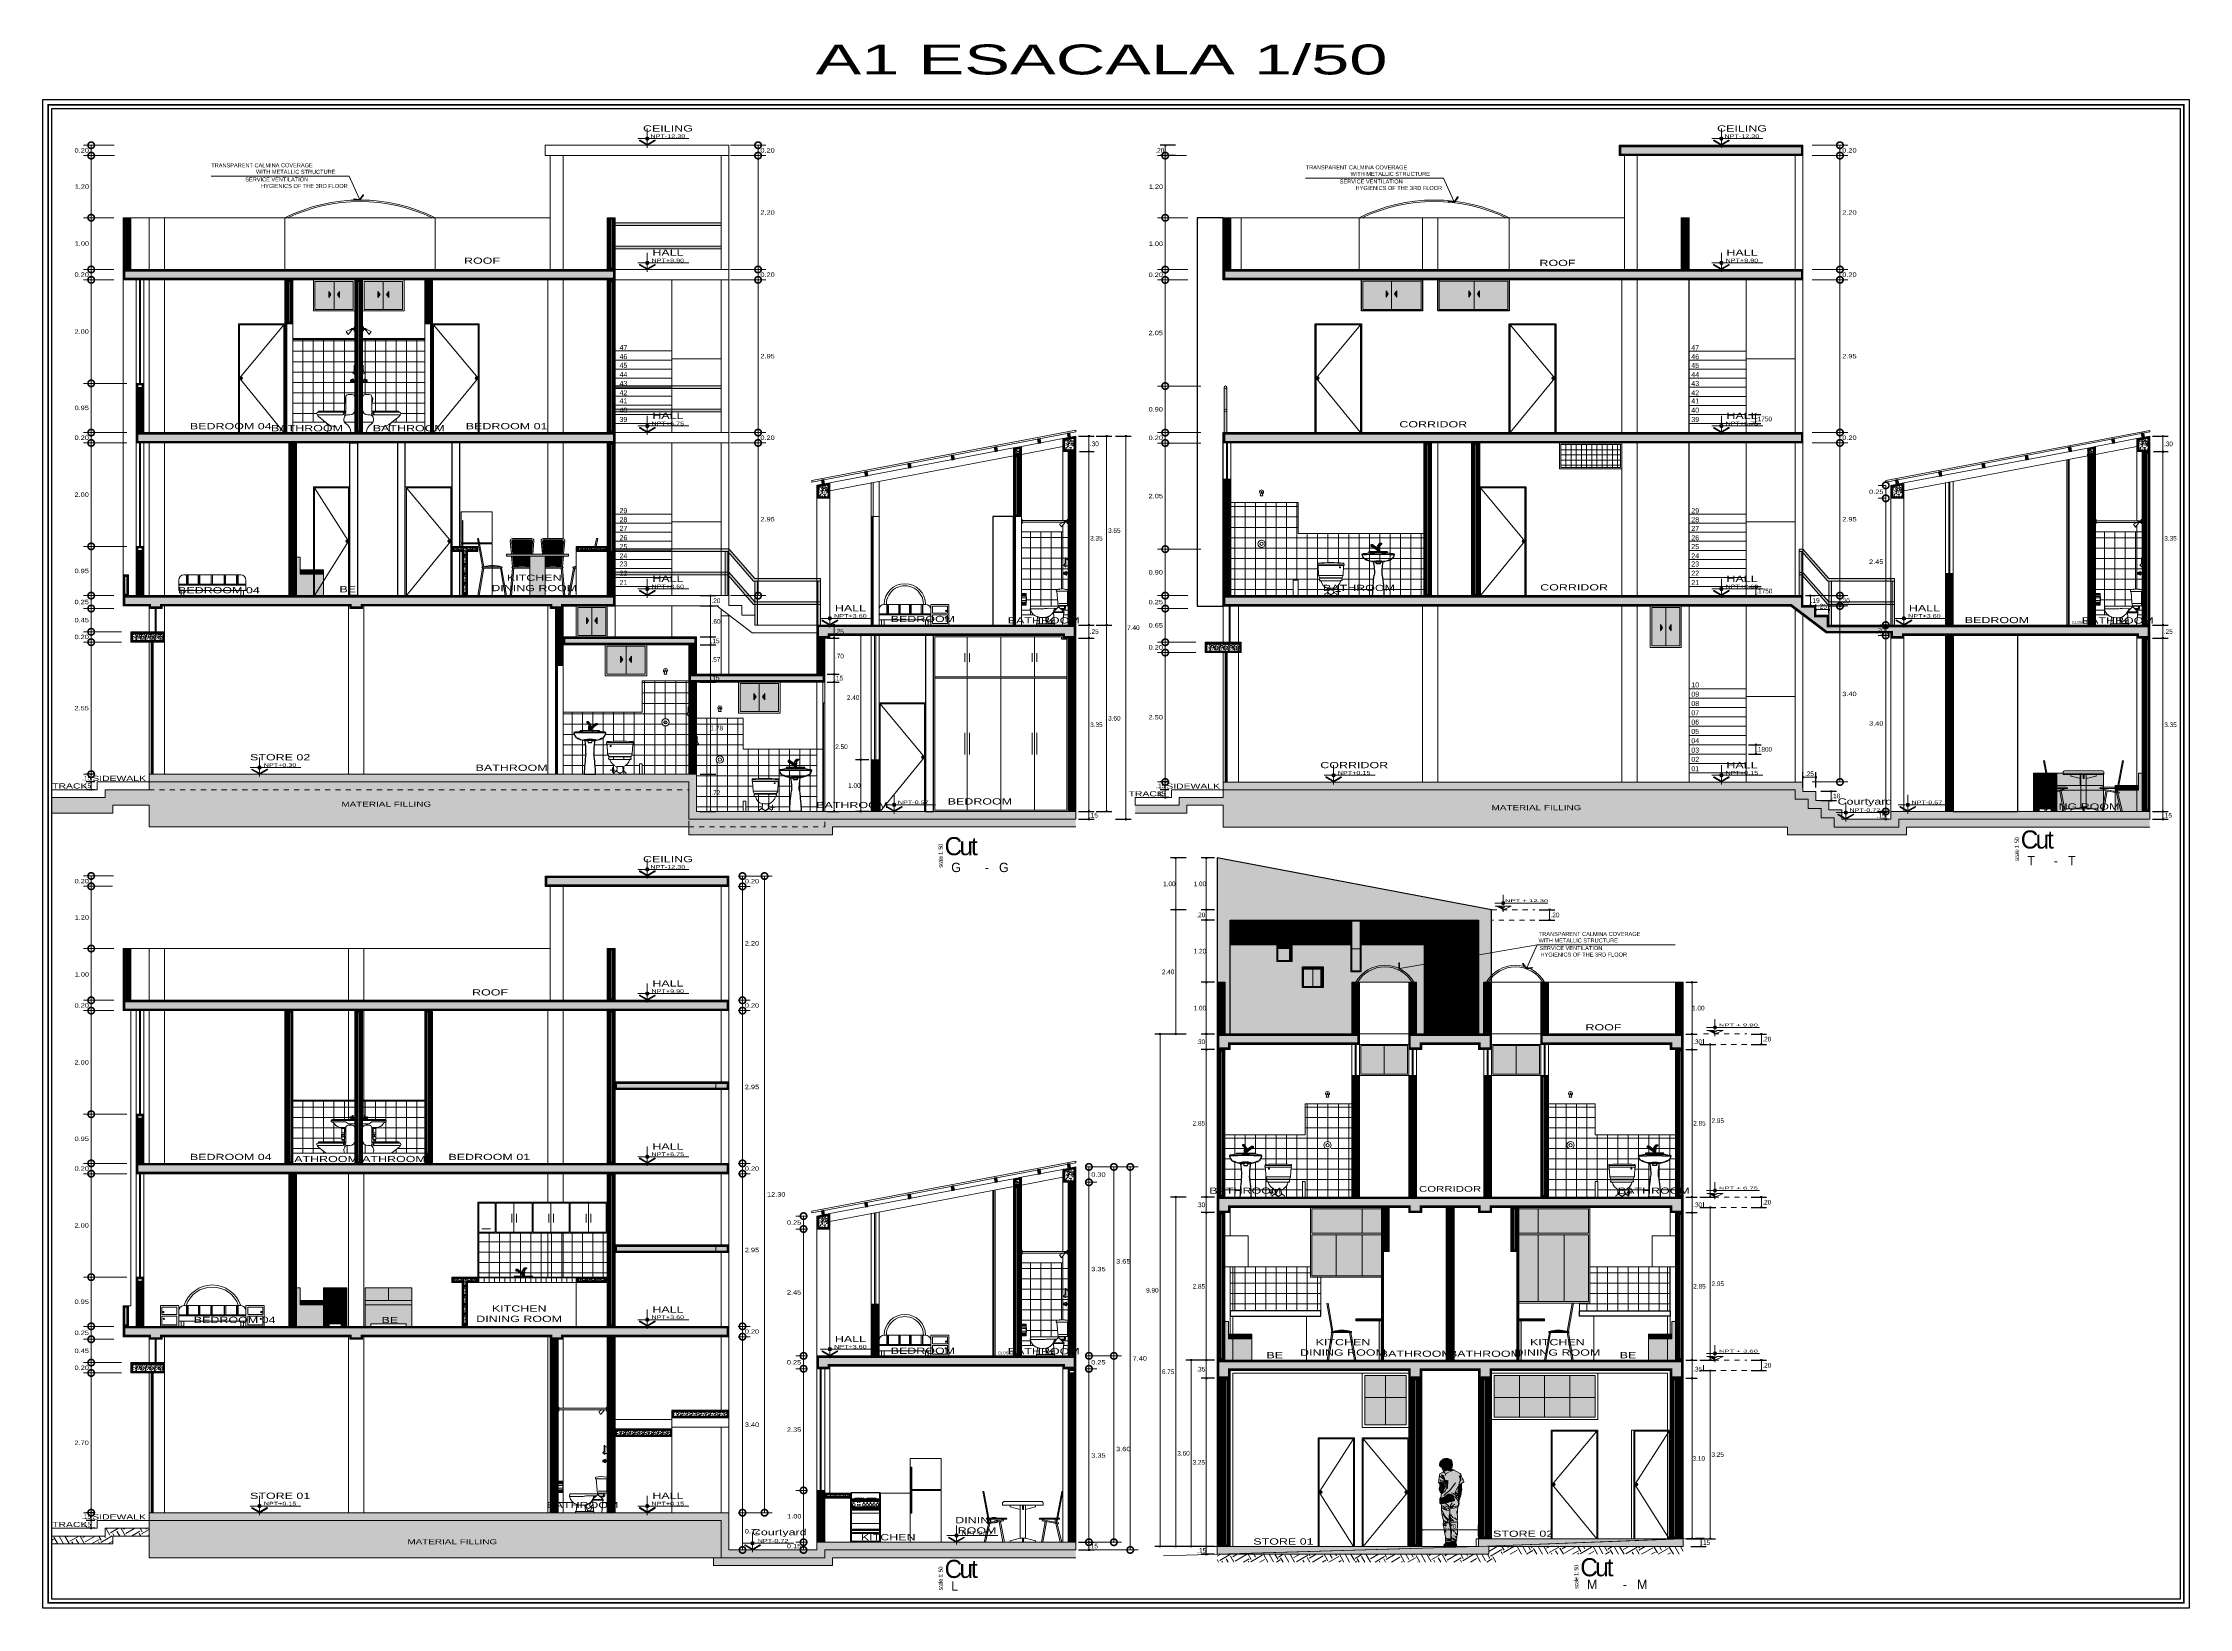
# Model space of a CAD drawing. Header units: millimetres. Extents: x 1555 to 3397, y 790 to 1592.
# Drawn here: x 1689.18 to 1730.63, y 789.52 to 819.76 of the extents above; entities that cross this region are included whole.
import ezdxf
from ezdxf.enums import TextEntityAlignment as Align

# ---------------------------------------------------------------- set-up
doc = ezdxf.new("R2010")
doc.units = ezdxf.units.MM
for name, pattern in [('CONTINUA', [0]), ('HIDDEN2', [4.7625, 3.175, -1.5875]), ('RAYITAS', [0.375, 0.25, -0.125])]:
    doc.linetypes.add(name, pattern=pattern)
doc.layers.get('0').update_dxf_attribs({"lineweight": 5})
doc.layers.get('Defpoints').update_dxf_attribs({"lineweight": 5})
for name, color, linetype, lineweight in [('0-Hach de Muro Alto', 145, 'Continuous', 5), ('0-Muro Alto', 145, 'Continuous', 5), ('02', 2, 'Continuous', 5), ('____', 7, 'Continuous', 9), ('BARANDAS', 129, 'Continuous', 9), ('CASCO', 7, 'Continuous', 9), ('CONCRETO', 139, 'Continuous', 9), ('CONCRETO DE LOSA ALIGERADO', 251, 'Continuous', 5), ('COTA', 250, 'Continuous', 9), ('COTAS', 7, 'Continuous', 9), ('COTAS-01', 7, 'Continuous', 15), ('LOSA STDIO ARQ', 7, 'Continuous', 13), ('MARCO DE MENBRETE', 252, 'Continuous', 25), ('MARCO DE VENTANA Y PUERTA', 250, 'Continuous', 13), ('marcos de ventanas', 7, 'Continuous', 15), ('muebles', 8, 'Continuous', 5), ('murito', 139, 'Continuous', 13), ('MURO ELEV', 7, 'Continuous', 20), ('MURO ELEV 01', 251, 'Continuous', 30), ('NEVEL DE PIDO TERMINADO VEREDA', 7, 'Continuous', 20), ('NIVEL DE PISO TERMINADO', 250, 'Continuous', 5), ('NOMBRES', 7, 'Continuous', 0), ('PINTURA DE MUEBLES01', 47, 'Continuous', 5), ('PINTURA DE MUEBLES02', 37, 'Continuous', 5), ('PISO DE TERMINADO', 7, 'Continuous', 5), ('PISO LM02', 250, 'Continuous', 18), ('PROYECCION', 147, 'RAYITAS', 9), ('PROYECCIONES', 9, 'Continuous', 5), ('PUERTAS', 57, 'Continuous', 9), ('SOMBRA01', 250, 'Continuous', 20), ('sombras', 250, 'Continuous', 0), ('sub testooo', 20, 'Continuous', 13), ('Tex', 251, 'Continuous', 9), ('TEXT2', 7, 'Continuous', 9), ('TEXTO COTA50', 57, 'Continuous', 13), ('texto de escalera', 252, 'Continuous', 9), ('TEXTOS-ESCALA', 7, 'Continuous', 9), ('TEXTURA VARIOS', 251, 'Continuous', 9), ('valoriza', 147, 'Continuous', 9), ('VENTANA', 150, 'Continuous', 5), ('VENTANA ELEV', 144, 'Continuous', 5), ('VIGA  MADERA', 46, 'Continuous', 25), ('VIGA PRINCIPAL', 250, 'CONTINUA', 9)]:
    doc.layers.add(name, color=color, linetype=linetype, lineweight=lineweight)
for name, color, linetype in [('0-SANIT', 139, 'CONTINUA'), ('calamina', 14, 'Continuous'), ('LOGO', 7, 'Continuous')]:
    doc.layers.add(name, color=color, linetype=linetype)
for name, color, linetype, lineweight, true_color in [('APARATOS-SANITARIOS-02', 7, 'Continuous', 13, 0x474e45), ('BARANDA DETALLES', 7, 'Continuous', 13, 0x818979), ('CAMPANA', 7, 'Continuous', 20, 0x484242), ('COCINA ELEV.', 7, 'Continuous', 9, 0x484242), ('COLUMNA ELEVACION', 7, 'Continuous', 9, 0x44484a), ('CONCRETO DE  N.P.T.', 7, 'Continuous', 20, 0x4a4747), ('DETALLE TABLERO COCINA', 7, 'Continuous', 5, 0x686555), ('DETALLITOS DE PUERTA', 7, 'Continuous', 5, 0x919479), ('ESCALERA', 7, 'Continuous', 9, 0xb55e94), ('FLECHAS NPT', 7, 'Continuous', 13, 0x51594d), ('HACH TERRENO NATURAL', 7, 'Continuous', 9, 0x99502e), ('HALL DE COCINA', 7, 'Continuous', 5, 0x878788), ('MARCO  LOGITO LM', 7, 'Continuous', 25, 0x5b584a), ('MUEBLESSS', 7, 'Continuous', 0, 0x3d3d3d), ('MURO INTERIOR 01', 7, 'Continuous', 30, 0x4b4d46), ('PINTURA DE MUEBLE 03', 7, 'Continuous', 5, 0x51594d), ('PINTURA DE MUEBLE 04', 7, 'Continuous', 5, 0xaa977a), ('PISO 02', 7, 'Continuous', 15, 0x6b6a56), ('proyecccion', 7, 'Continuous', 9, 0x4b2a49), ('PUERTAS 02', 7, 'Continuous', 5, 0x764e52), ('REFRIGERADORA', 7, 'Continuous', 9, 0x484242), ('RELLENO DE MURO CORTE', 7, 'Continuous', 5, 0x5b605f), ('SILLON LM01', 7, 'Continuous', 15, 0x7b877c), ('SILLON LM02', 7, 'Continuous', 15, 0x6b6a56), ('SILLON LM03', 7, 'Continuous', 15, 0x6a7062), ('TEXTO', 7, 'Continuous', 20, 0x51594d), ('TEXTO-PASOS', 7, 'Continuous', 25, 0xb15430), ('TEXTOS NPT', 7, 'Continuous', 5, 0x54254a), ('TEXTURA SH', 7, 'Continuous', 5, 0x5f8f9f)]:
    doc.layers.add(name, color=color, linetype=linetype, lineweight=lineweight, true_color=true_color)
doc.styles.add('A-1', font='swissel.ttf', dxfattribs={"height": 0.075})
doc.styles.add('DETALLES', font='techl___.ttf')
doc.styles.add('HUGO1', font='swisse.ttf')
doc.styles.add('ROMAND', font='', dxfattribs={"height": 2})
doc.styles.add('STYLE1', font='arial.ttf', dxfattribs={"width": 2, "height": 0.065})
doc.styles.add('STYLE1-50EJES', font='swissel.ttf', dxfattribs={"width": 1.2, "height": 0.085})
doc.styles.add('TEXTO AMBIENTES', font='', dxfattribs={"width": 1.75, "height": 0.2})
doc.styles.add('TEXTO-AMBIENTES', font='GOTHIC.TTF', dxfattribs={"width": 1.5, "height": 0.125})
doc.styles.add('TEXTO-ESCALA', font='', dxfattribs={"width": 1.75, "height": 0.3})
doc.styles.get('ROMAND').set_extended_font_data('Air Conditioner')
doc.styles.get('TEXTO AMBIENTES').set_extended_font_data('Gulim')
doc.styles.get('TEXTO-ESCALA').set_extended_font_data('Gulim')
doc.dimstyles.new('50$0', dxfattribs={"dimscale": 0, "dimtxt": 0.09, "dimasz": 0.038, "dimexe": 0.1, "dimexo": 0.05, "dimgap": 0.02, "dimtad": 2, "dimtih": 1, "dimtoh": 1, "dimlfac": -1, "dimzin": 4, "dimdsep": 46, "dimtxsty": 'DETALLES', "dimblk": 'BOXFILLED', "dimcen": 2.5, "dimclrd": 256, "dimclre": 256, "dimclrt": 256, "dimazin": 0, "dimtfac": 1, "dimtmove": 0, "dimatfit": 2, "dimldrblk": 'DOT', "dimfxl": 0.2, "dimfxlon": 1, "dimtolj": 1, "dimtzin": 0, "dimlwd": -1, "dimarcsym": 0})
doc.dimstyles.new('DIM-1-50ejes', dxfattribs={"dimtxt": 0.085, "dimasz": 0.25, "dimexe": 0.15, "dimexo": 0.18, "dimgap": 0.03, "dimtad": 2, "dimtih": 1, "dimtoh": 1, "dimzin": 0, "dimdsep": 46, "dimtxsty": 'STYLE1-50EJES', "dimblk1": 'DOTSMALL', "dimblk2": 'DOTSMALL', "dimsah": 1, "dimcen": 2.75, "dimclrd": 256, "dimclre": 256, "dimclrt": 256, "dimazin": 0, "dimtfac": 1, "dimtix": 1, "dimtmove": 0, "dimatfit": 3, "dimldrblk": 'DOTSMALL', "dimfxl": 1, "dimfxlon": 1, "dimtolj": 1, "dimtzin": 0, "dimlwd": -1, "dimlwe": -1, "dimarcsym": 0})
pattern_1 = [(90, (94.739787, -7.142844), (-0.02, 0), [])]
pattern_2 = [(90, (73.99333, -21.257696), (-0.02, 0), [])]
pattern_3 = [(90, (-65.888981, 10.738239), (-0.02, 1e-18), [])]
pattern_4 = [(90, (-21.494493, 24.85458), (-0.02, 1e-18), [])]
pattern_5 = [(90, (-65.009883, 10.738239), (-0.02, 1e-18), [])]
pattern_6 = [(90, (-65.888981, 24.85458), (-0.02, 1e-18), [])]
pattern_7 = [(90, (73.99333, -7.141354), (-0.02, 0), [])]
pattern_8 = [(90, (-65.009883, 24.85458), (-0.02, 1e-18), [])]
pattern_9 = [(90, (-42.24095, 24.85458), (-0.02, 1e-18), [])]
pattern_10 = [(90, (-65.888981, 24.85458), (-0.02, 1e-18), [])]
pattern_11 = [(90, (66.042975, -21.910157), (-0.02, 0), [])]
pattern_12 = [(90, (-1.793247, 10.087268), (-0.02, 1e-18), [])]
pattern_13 = [(90, (66.042975, -24.360157), (-0.02, 0), [])]
pattern_14 = [(90, (-15.16078, 10.087268), (-0.02, 1e-18), [])]
pattern_15 = [(90, (-30.555525, 0), (-0.02, 1e-18), [])]
pattern_16 = [(30, (-30.55552, 0), (0.092970453, 0.346970453), [0.254, -0.254]), (30, (-30.60315, 0.0825), (0.092970453, 0.346970453), [0.254, -0.254]), (30, (-30.65077, 0.16498), (0.092970453, 0.346970453), [0.254, -0.254]), (120, (-30.63915, 0.20835), (-0.346970453, 0.092970453), [0.254, -0.254]), (120, (-30.55666, 0.25597), (-0.346970453, 0.092970453), [0.254, -0.254]), (120, (-30.47418, 0.3036), (-0.346970453, 0.092970453), [0.254, -0.254])]
pattern_17 = [(90, (0, 0), (-0.2, 1e-17), []), (180, (0, 0), (-2e-17, -0.2), [])]
pattern_18 = [(90, (0, 0), (-0.02, 1e-18), [])]

# ---------------------------------------------------------------- blocks, each defined once
blk = doc.blocks.new('PAPELERA')
at = {"layer": 'APARATOS-SANITARIOS-02'}
for p, q in [((0, 0.112), (0, -0.112)), ((0.09, 0.112), (0, 0.112)), ((0.09, -0.112), (0.09, 0.112)), ((0.099, 0.045), (0.09, 0.045)), ((0.099, -0.045), (0.099, 0.045)), ((0, -0.112), (0.09, -0.112)), ((0.09, -0.045), (0.099, -0.045))]:
    blk.add_line(p, q, dxfattribs=at)
at = {"layer": 'PROYECCIONES'}
for p, q in [((0.09, 0.109), (0, 0.109)), ((0.09, 0.103), (0, 0.103)), ((0.09, 0.093), (0, 0.093)), ((0.09, 0.077), (0, 0.077)), ((0.09, 0.056), (0, 0.056)), ((0.09, 0.026), (0, 0.026)), ((0.09, 0.045), (0.09, -0.045)), ((0.09, -0.026), (0, -0.026)), ((0.09, -0.056), (0, -0.056)), ((0.09, -0.077), (0, -0.077)), ((0.09, -0.093), (0, -0.093)), ((0.09, -0.103), (0, -0.103)), ((0.09, -0.109), (0, -0.109))]:
    blk.add_line(p, q, dxfattribs=at)
blk = doc.blocks.new('MESASIEL')
for p, q in [((136.2, -111.3), (134.2, -111.7)), ((134.2, -111.7), (144, -163.6)), ((136.2, -111.3), (146, -163.6)), ((288.9, -111.3), (279.1, -163.6)), ((290.9, -111.7), (281.1, -163.6)), ((288.9, -111.3), (290.9, -111.7)), ((140.9, -163.6), (140.9, -166.1)), ((178.9, -163.6), (140.9, -163.6)), ((180.9, -166.1), (140.9, -166.1)), ((142.5, -173.3), (174.1, -167.4)), ((144.4, -166.1), (145.7, -172.7)), ((147.3, -166.1), (145.7, -172.7)), ((146.5, -166.1), (146.8, -167.9)), ((150, -166.1), (148.5, -172.2)), ((172.5, -135.1), (172.5, -138.6)), ((172.5, -138.6), (252.5, -138.6)), ((174.1, -167.4), (174.5, -169.3)), ((176.5, -131.1), (248.5, -131.1)), ((180.9, -165.6), (180.9, -166.1)), ((187.5, -138.6), (187.5, -141.6)), ((207.5, -146.6), (187.5, -141.6)), ((207.5, -138.6), (207.5, -203.1)), ((211.5, -138.6), (211.5, -146.6)), ((213.5, -141.6), (211.5, -141.6)), ((211.5, -146.6), (213.5, -146.6)), ((213.5, -138.6), (213.5, -146.6)), ((217.5, -138.6), (217.5, -203.1)), ((217.5, -146.6), (237.5, -141.6)), ((237.5, -138.6), (237.5, -141.6)), ((244.2, -165.6), (244.2, -166.1)), ((244.2, -166.1), (284.2, -166.1)), ((246.2, -163.6), (284.2, -163.6)), ((251, -167.4), (250.6, -169.3)), ((282.5, -173.3), (251, -167.4)), ((252.5, -135.1), (252.5, -138.6)), ((275.1, -166.1), (276.6, -172.2)), ((277.8, -166.1), (279.4, -172.7)), ((278.6, -166.1), (278.3, -167.9)), ((280.6, -166.1), (279.4, -172.7)), ((284.2, -163.6), (284.2, -166.1)), ((145.2, -174.8), (136.5, -211.1)), ((148, -174.3), (139.2, -211.1)), ((142.5, -173.3), (142.9, -175.3)), ((142.9, -175.3), (174.5, -169.3)), ((166, -170.9), (173.5, -211.1)), ((168.7, -170.4), (176.3, -211.1)), ((207.5, -203.1), (187.5, -208.1)), ((187.5, -208.1), (187.5, -211.1)), ((207.5, -203.1), (217.5, -203.1)), ((211.5, -203.1), (211.5, -211.1)), ((213.5, -208.1), (211.5, -208.1)), ((213.5, -203.1), (213.5, -211.1)), ((217.5, -203.1), (237.5, -208.1)), ((237.5, -208.1), (237.5, -211.1)), ((256.4, -170.4), (248.8, -211.1)), ((282.2, -175.3), (250.6, -169.3)), ((259.1, -170.9), (251.6, -211.1)), ((277.1, -174.3), (285.9, -211.1)), ((279.9, -174.8), (288.6, -211.1)), ((282.5, -173.3), (282.2, -175.3))]:
    blk.add_line(p, q)
for centre in [(174.1, -166.7), (251, -166.7), (146.8, -173.6), (278.3, -173.6)]:
    blk.add_circle(centre, 0.635)
for centre, radius, start, end in [((176.5, -135.1), 4, 90, 180), ((178.9, -165.6), 2, 0, 90), ((246.2, -165.6), 2, 90, 180), ((248.5, -135.1), 4, 0, 90)]:
    blk.add_arc(centre, radius, start, end)
blk = doc.blocks.new('A$C14F77C9F')
blk.add_blockref('MESASIEL', (-134.2, 211.1))
blk = doc.blocks.new('tacho')
at = {"layer": 'APARATOS-SANITARIOS-02'}
for p, q in [((2356.095, 1087.522), (2356.188, 1087.615)), ((2356.095, 1087.522), (2356.295, 1087.522)), ((2356.096, 1087.509), (2356.295, 1087.509)), ((2356.118, 1087.268), (2356.096, 1087.509)), ((2356.203, 1087.615), (2356.295, 1087.522)), ((2356.273, 1087.268), (2356.295, 1087.509)), ((2356.273, 1087.268), (2356.118, 1087.268))]:
    blk.add_line(p, q, dxfattribs=at)
for centre, radius, start, end in [((2356.095, 1087.516), 0.00643, 90.0623, 278.3445), ((2356.195, 1087.607), 0.0105, 45.0035, 134.996), ((2356.295, 1087.516), 0.00639, 261.5932, 90)]:
    blk.add_arc(centre, radius, start, end, dxfattribs=at)
blk = doc.blocks.new('A$C6BB93238')
at = {"layer": 'APARATOS-SANITARIOS-02'}
for p, q in [((-0.383, 0.432), (-0.386, 0.406)), ((-0.162, 0.432), (-0.16, 0.406)), ((-0.162, 0.404), (-0.384, 0.404)), ((-0.377, 0.404), (-0.172, 0.404)), ((-0.377, 0.137), (-0.377, 0.404)), ((-0.367, 0.127), (-0.208, 0.127)), ((-0.363, 0.167), (-0.208, 0.167)), ((-0.338, 0.107), (-0.338, 0.083)), ((-0.328, 0.117), (0.328, 0.117)), ((-0.328, 0.073), (-0.236, 0.074)), ((-0.315, 0.107), (-0.315, 0.083)), ((-0.305, 0.057), (-0.253, 0.057)), ((-0.271, 0.039), (-0.278, 0.052)), ((-0.198, 0.135), (-0.192, 0.159)), ((-0.188, 0.189), (-0.172, 0.404)), ((-0.173, 0.075), (0, 0.077)), ((-0.155, 0.057), (-0.121, 0.057)), ((0.099, 0.066), (0.342, 0.066)), ((0.334, 0.112), (0.342, 0.066)), ((0.227, -0.248), (-0.253, -0.248)), ((-0.125, -0.223), (0.215, -0.223)), ((-0.064, -0.213), (-0.013, -0.213)), ((0.035, -0.127), (-0.004, -0.208)), ((0.045, -0.109), (0.036, -0.214)), ((0.204, -0.096), (0.215, -0.223)), ((0.227, -0.248), (0.225, -0.232))]:
    blk.add_line(p, q, dxfattribs=at)
for points in [[(-0.064, -0.213), (-0.064, -0.213), (-0.065, -0.203), (-0.068, -0.195), (-0.07, -0.189), (-0.073, -0.183), (-0.075, -0.178), (-0.078, -0.174), (-0.081, -0.17), (-0.083, -0.167), (-0.086, -0.165), (-0.088, -0.162), (-0.091, -0.16), (-0.093, -0.158), (-0.095, -0.156), (-0.098, -0.154), (-0.1, -0.153), (-0.103, -0.151), (-0.106, -0.149), (-0.109, -0.147), (-0.112, -0.146), (-0.115, -0.144), (-0.117, -0.143)], [(-0.113, -0.091), (-0.111, -0.093), (-0.108, -0.095), (-0.106, -0.097), (-0.103, -0.099), (-0.101, -0.101), (-0.098, -0.104), (-0.096, -0.106), (-0.093, -0.108), (-0.091, -0.11), (-0.089, -0.113), (-0.087, -0.115), (-0.084, -0.117), (-0.082, -0.12), (-0.08, -0.122), (-0.078, -0.125), (-0.075, -0.128), (-0.073, -0.13), (-0.071, -0.132)], [(-0.086, -0.021), (-0.103, -0.012), (-0.105, -0.011)]]:
    blk.add_lwpolyline(points, dxfattribs=at)
for centre, radius, start, end in [((-0.379, 0.432), 0.004, 104.9524, 173.5584), ((-0.272, 0.034), 0.416, 75.0635, 104.9524), ((-0.166, 0.432), 0.004, 4.6106, 75.0635), ((-0.384, 0.406), 0.002, 173.5584, 270), ((-0.367, 0.137), 0.01, 180, 270), ((-0.328, 0.107), 0.01, 90, 180), ((-0.328, 0.083), 0.01, 180, 270), ((-0.305, 0.089), 0.0325, 204.6471, 270.318), ((-0.305, 0.107), 0.01, 90, 180), ((-0.306, 0.083), 0.00955, 178.8712, 272.7058), ((-0.285, 0.049), 0.008, 27.4076, 90), ((-0.208, 0.137), 0.01, 270, 346.8274), ((-0.381, 0.203), 0.194, 346.8274, 356.0444), ((-0.162, 0.406), 0.002, 270, 4.6106), ((0.076, 0.1), 0.202, 192.279, 207.6412), ((-0.033, -0.564), 0.641, 79.784, 87.0913), ((0.099, 0.166), 0.1, 259.784, 270), ((0.155, 0.096), 0.189, 287.0596, 350.9861), ((0.328, 0.111), 0.006, 10.1799, 90), ((-0.108, -0.044), 0.175, 264.5543, 284.5831), ((0.076, 0.1), 0.202, 210.4414, 258.3808), ((0.069, 0.003), 0.195, 223.9662, 248.5971), ((0.108, 0.065), 0.195, 223.9662, 246.2168), ((-0.013, -0.203), 0.01, 270, 334.3), ((-0.006, -0.188), 0.01, 334.3, 68.5971), ((0.026, -0.213), 0.01, 270, 355.0139), ((0.026, -0.123), 0.01, 334.3, 66.2168), ((0.101, 0.209), 0.314, 257.8582, 286.6485), ((0.035, -0.108), 0.01, 355.0139, 86.4074), ((0.194, -0.102), 0.01, 4.9861, 106.6485), ((0.214, -0.095), 0.01, 107.0596, 184.9861), ((0.215, -0.233), 0.01, 8.4889, 90)]:
    blk.add_arc(centre, radius, start, end, dxfattribs=at)
blk.add_blockref('tacho', (-2356.399, -1087.516), dxfattribs=at)
blk = doc.blocks.new('javonerac')
at = {"layer": 'APARATOS-SANITARIOS-02'}
for p, q in [((100.67, 69.07), (100.67, 69.149)), ((100.682, 69.157), (100.678, 69.157)), ((100.682, 68.983), (100.682, 69.157)), ((100.724, 69.118), (100.682, 69.141)), ((100.721, 68.999), (100.682, 68.999)), ((100.727, 69.005), (100.727, 69.113))]:
    blk.add_line(p, q, dxfattribs=at)
for centre, radius, start, end in [((100.649, 69.013), 0.00701, 96.114, 184.9163), ((100.648, 69.013), 0.00638, 187.8428, 247.5619), ((100.632, 68.959), 0.0503, 32.7561, 74.4304), ((100.645, 69.032), 0.0129, 283.4038, 332.7883), ((100.585, 69.073), 0.0849, 327.023, 358.3114), ((100.678, 69.149), 0.00782, 90, 180), ((100.681, 68.992), 0.00859, 222.1274, 276.5966), ((100.721, 69.005), 0.00586, 270, 0), ((100.721, 69.113), 0.00586, 0, 60.5241)]:
    blk.add_arc(centre, radius, start, end, dxfattribs=at)
blk = doc.blocks.new('cocinaf 06')
at = {"linetype": 'ByBlock'}
for p, q in [((0.266, 0.841), (0.055, 0.841)), ((0.055, 0.828), (0.055, 0.838)), ((0.234, 0.85), (0.067, 0.85)), ((0.114, 0.828), (0.114, 0.85)), ((0.187, 0.828), (0.187, 0.85)), ((0.246, 0.828), (0.246, 0.838)), ((0.266, 0.828), (0.266, 0.841)), ((0.266, 0.841), (0.476, 0.841)), ((0.286, 0.828), (0.286, 0.838)), ((0.298, 0.85), (0.465, 0.85)), ((0.345, 0.828), (0.345, 0.85)), ((0.418, 0.828), (0.418, 0.85)), ((0.477, 0.828), (0.477, 0.838)), ((-0.014, 0.813), (0.546, 0.813)), ((-0.014, 0.803), (0.546, 0.803)), ((-0.014, 0.67), (0.546, 0.67)), ((-0.014, 0.66), (0.546, 0.66)), ((0.001, 0.775), (0.001, 0.695)), ((0.521, 0.785), (0.011, 0.785)), ((0.521, 0.685), (0.011, 0.685)), ((0.232, 0.747), (0.232, 0.756)), ((0.297, 0.747), (0.297, 0.756)), ((0.362, 0.747), (0.362, 0.756)), ((0.427, 0.747), (0.427, 0.756)), ((0.493, 0.747), (0.493, 0.756)), ((0.531, 0.695), (0.531, 0.775)), ((-0.014, 0.239), (0.546, 0.239)), ((-0.004, 0.254), (0.535, 0.254)), ((-0.004, 0.225), (0.535, 0.225))]:
    blk.add_line(p, q, dxfattribs=at)
for points in [[(0.546, 0.818), (0.546, 0.96), (-0.014, 0.96), (-0.014, 0.818)], [(0.535, 0.66), (0.535, 0.02), (-0.004, 0.02)], [(-0.004, 0.02), (-0.004, 0.66)]]:
    blk.add_lwpolyline(points, dxfattribs=at)
for points in [[(0.537, 0.84), (0.537, 0.951), (-0.006, 0.951), (-0.006, 0.84)], [(-0.004, 0.563), (-0.004, 0.365), (0.535, 0.365), (0.535, 0.563)], [(0.016, 0.639), (0.016, 0.619), (0.516, 0.619), (0.516, 0.639)], [(0, 0), (0, 0.01), (0.028, 0.01), (0.028, 0)], [(0.016, 0.187), (0.016, 0.167), (0.516, 0.167), (0.516, 0.187)], [(0.067, 0), (0.067, 0.01), (0.095, 0.01), (0.095, 0)], [(0.465, 0), (0.465, 0.01), (0.437, 0.01), (0.437, 0)], [(0.532, 0), (0.532, 0.01), (0.504, 0.01), (0.504, 0)]]:
    blk.add_lwpolyline(points, close=True, dxfattribs=at)
blk.add_lwpolyline([(-0.014, 0.01), (-0.014, 0.818, -0.414214), (-0.004, 0.828), (0.536, 0.828, -0.414214), (0.546, 0.818), (0.546, 0.01)], format="xyb", close=True, dxfattribs=at)
for centre, radius in [((0.039, 0.722), 0.025), ((0.039, 0.769), 0.0042), ((0.115, 0.72), 0.00813), ((0.115, 0.769), 0.0042), ((0.115, 0.72), 0.0042), ((0.155, 0.72), 0.00813), ((0.155, 0.769), 0.0042), ((0.155, 0.72), 0.0042), ((0.232, 0.722), 0.025), ((0.232, 0.769), 0.0042), ((0.297, 0.722), 0.025), ((0.297, 0.769), 0.0042), ((0.362, 0.722), 0.025), ((0.362, 0.769), 0.0042), ((0.427, 0.722), 0.025), ((0.427, 0.769), 0.0042), ((0.493, 0.722), 0.025), ((0.493, 0.769), 0.0042)]:
    blk.add_circle(centre, radius, dxfattribs=at)
for centre, radius, start, end in [((0.067, 0.838), 0.012, 90, 180), ((0.234, 0.838), 0.012, 0, 90), ((0.298, 0.838), 0.012, 90, 180), ((0.465, 0.838), 0.012, 0, 90), ((0.011, 0.775), 0.01, 90, 180), ((0.011, 0.695), 0.01, 180, 270), ((0.521, 0.775), 0.01, 0, 90), ((0.521, 0.695), 0.01, 270, 0)]:
    blk.add_arc(centre, radius, start, end, dxfattribs=at)
blk = doc.blocks.new('Faucet - single handle front')
for p, q in [((-2, 6), (-2, 5.5)), ((-1, 6), (-2, 6)), ((-0.5, 4), (-2, 5.5)), ((-2, 5.5), (-1, 5.5)), ((-1, 5.5), (-1, 6)), ((0.5, 4), (-1, 6)), ((-1, 5.5), (0.5, 4)), ((-0.75, 3), (0.75, 3)), ((-0.75, 0.5), (-0.75, 3)), ((-0.75, 1), (0.75, 1)), ((-0.5, 4), (0.5, 4)), ((-0.25, 2), (3.75, 5)), ((3.75, 4.5), (-0.25, 1.5)), ((-0.25, 1.5), (-0.25, 2)), ((0.75, 1.5), (-0.25, 1.5)), ((0.75, 1.5), (4.08742, 4.003)), ((0.75, 3), (0.75, 2.7386)), ((0.75, 1.5), (0.75, 0.5)), ((3.75, 4.5), (3.75, 5)), ((3.75, 5), (4.75, 5)), ((3.75, 4), (3.75, 4.5)), ((4.75, 4.5), (3.75, 4.5)), ((4.75, 4), (3.75, 4)), ((4.75, 5), (4.75, 4.5)), ((4.75, 4.5), (4.75, 4))]:
    blk.add_line(p, q)
blk.add_lwpolyline([(-6, 0), (-6, 0.5), (6, 0.5), (6, 0)], close=True)
for centre, start, end in [((1.25426, 3.0302), 151.0646, 180.8629), ((-1.25426, 3.0302), 359.1371, 28.93536)]:
    blk.add_arc(centre, 2.00448, start, end)
blk = doc.blocks.new('08')
at = {"layer": '0-SANIT'}
for p, q in [((87.045, 233.231), (87.052, 233.207)), ((87.057, 233.204), (87.117, 233.204)), ((87.057, 233.204), (87.087, 233.204)), ((87.122, 233.207), (87.129, 233.231)), ((86.977, 232.592), (87.197, 232.592))]:
    blk.add_line(p, q, dxfattribs=at)
for centre, radius, start, end in [((86.783, 233.392), 0.00562, 114.2434, 169.933), ((86.781, 233.392), 0.00355, 169.933, 264.4405), ((86.919, 233.406), 0.143, 186.2712, 261.4036), ((86.814, 233.322), 0.0821, 99.6425, 114.2434), ((87.087, 223.781), 9.612, 88.1707, 91.8293), ((87.087, 231.41), 2.014, 81.8127, 98.1873), ((87.255, 233.406), 0.143, 278.5964, 353.7288), ((87.36, 233.322), 0.0821, 65.7566, 80.3575), ((87.392, 233.392), 0.00562, 10.067, 65.7566), ((87.394, 233.392), 0.00355, 275.5595, 10.067), ((86.992, 233.502), 0.252, 236.6591, 263.892), ((86.903, 233.294), 0.0288, 259.6849, 277.9748), ((86.965, 233.335), 0.0826, 268.2469, 285.285), ((86.962, 233.24), 0.0125, 48.1724, 82.5315), ((86.983, 233.263), 0.0192, 228.1724, 299.5084), ((90.685, 232.489), 3.709, 172.2551, 178.3973), ((87.087, 232.842), 0.426, 76.3396, 104.1882), ((87.087, 232.842), 0.416, 76.8563, 103.1437), ((86.367, 233.115), 0.639, 3.0981, 11.8606), ((87.093, 233.856), 0.618, 260.6623, 264.3642), ((86.205, 233.048), 0.807, 355.7674, 7.252), ((87.031, 233.227), 0.015, 16.5571, 84.3642), ((87.087, 232.989), 0.255, 79.8408, 100.1592), ((87.057, 233.209), 0.005, 196.5571, 270), ((87.117, 233.209), 0.005, 270, 343.4429), ((87.144, 233.227), 0.015, 95.6358, 163.4429), ((87.082, 233.856), 0.618, 275.6358, 279.3377), ((87.969, 233.048), 0.807, 172.748, 184.2326), ((83.489, 232.489), 3.709, 1.6027, 7.7449), ((87.807, 233.115), 0.639, 168.1394, 176.9019), ((87.191, 233.263), 0.0192, 240.4916, 311.8276), ((87.209, 233.335), 0.0826, 254.715, 274.8522), ((87.212, 233.24), 0.0125, 106.4995, 131.8276), ((87.182, 233.502), 0.252, 276.108, 303.3409), ((87.271, 233.294), 0.0288, 262.0252, 280.3151)]:
    blk.add_arc(centre, radius, start, end, dxfattribs=at)
blk = doc.blocks.new('A$C595F2AF5')
at = {"layer": 'APARATOS-SANITARIOS-02'}
for p, q in [((-0.25, 0.088), (-0.246, 0.131)), ((-0.247, 0.085), (0.261, 0.085)), ((-0.231, -0.1), (-0.239, 0.084)), ((-0.23, 0.116), (0.244, 0.116)), ((-0.181, 0.043), (-0.181, 0.061)), ((-0.181, 0.061), (-0.162, 0.061)), ((-0.162, 0.043), (-0.181, 0.043)), ((-0.162, 0.061), (-0.162, 0.043)), ((0.246, -0.1), (0.254, 0.084)), ((0.264, 0.088), (0.26, 0.131)), ((-0.23, -0.106), (-0.21, -0.146)), ((-0.221, -0.103), (0.235, -0.103)), ((-0.213, -0.195), (-0.207, -0.164)), ((-0.207, -0.202), (-0.194, -0.202)), ((-0.203, -0.15), (0.217, -0.15)), ((-0.2, -0.158), (0.215, -0.158)), ((-0.183, -0.414), (-0.083, -0.414)), ((-0.18, -0.208), (0.227, -0.208)), ((-0.133, -0.464), (-0.133, -0.364)), ((-0.053, -0.448), (-0.047, -0.346)), ((0.067, -0.448), (0.061, -0.346)), ((0.221, -0.202), (0.209, -0.202)), ((0.227, -0.195), (0.221, -0.164)), ((0.244, -0.106), (0.224, -0.146)), ((-0.111, -0.486), (-0.107, -0.466)), ((-0.104, -0.462), (-0.058, -0.431)), ((0.119, -0.494), (-0.104, -0.494)), ((-0.053, -0.448), (0.007, -0.481)), ((-0.047, -0.424), (-0.046, -0.446)), ((-0.046, -0.446), (0.007, -0.474)), ((0.061, -0.446), (0.007, -0.474)), ((0.067, -0.448), (0.007, -0.481)), ((0.061, -0.424), (0.061, -0.446)), ((0.118, -0.462), (0.072, -0.431)), ((0.125, -0.486), (0.121, -0.466))]:
    blk.add_line(p, q, dxfattribs=at)
blk.add_circle((-0.133, -0.414), 0.01, dxfattribs=at)
for centre, radius, start, end in [((-0.247, 0.088), 0.003, 174.2894, 270), ((-0.242, 0.131), 0.004, 94.4759, 174.2894), ((-0.229, 0.132), 0.0168, 183.6833, 273.6926), ((0.007, -3.048), 3.192, 85.5241, 94.4759), ((-0.238, 0.084), 0.001, 90, 182.4366), ((0.243, 0.132), 0.0168, 266.3074, 356.3167), ((0.253, 0.084), 0.001, 357.5634, 90), ((0.256, 0.131), 0.004, 5.7106, 85.5241), ((0.261, 0.088), 0.003, 270, 5.7106), ((-0.216, -0.099), 0.015, 182.4366, 206.5651), ((-0.207, -0.196), 0.006, 169.6952, 270), ((-0.203, -0.142), 0.008, 206.5651, 270), ((-0.2, -0.165), 0.007, 90, 169.6952), ((-0.197, -0.214), 0.0124, 29.8813, 79.4105), ((-0.18, -0.194), 0.0144, 226.6182, 270.887), ((0.039, -0.141), 0.235, 196.649, 245.8175), ((-0.063, -0.369), 0.015, 356.6335, 65.8175), ((-0.044, -0.346), 0.003, 78.9143, 176.6335), ((0.007, -0.085), 0.263, 258.9143, 281.0857), ((0.058, -0.346), 0.003, 3.3665, 101.0857), ((0.078, -0.369), 0.015, 114.1825, 183.3665), ((-0.025, -0.141), 0.235, 294.1825, 343.351), ((0.194, -0.194), 0.0144, 269.113, 313.3818), ((0.211, -0.214), 0.0124, 100.5895, 150.1187), ((0.215, -0.165), 0.007, 10.3048, 90), ((0.217, -0.142), 0.008, 270, 333.4349), ((0.221, -0.196), 0.006, 270, 10.3048), ((0.231, -0.099), 0.015, 333.4349, 357.5634), ((-0.104, -0.487), 0.007, 168.1579, 270), ((-0.1, -0.468), 0.007, 123.4468, 168.1579), ((-0.066, -0.419), 0.015, 303.4468, 356.6335), ((0.081, -0.419), 0.015, 183.3665, 236.5532), ((0.114, -0.468), 0.007, 11.8421, 56.5532), ((0.119, -0.487), 0.007, 270, 11.8421)]:
    blk.add_arc(centre, radius, start, end, dxfattribs=at)
blk = doc.blocks.new('A$C1A4D5C7E')
at = {"layer": 'muebles'}
for p, q in [((-0.635, 0.029), (-0.635, -0.171)), ((-0.535, 0.129), (0.565, 0.129)), ((-0.481, -0.071), (-0.481, 0.129)), ((-0.471, -0.071), (-0.471, 0.129)), ((-0.451, -0.071), (-0.451, 0.129)), ((-0.255, -0.071), (-0.255, 0.129)), ((-0.245, -0.071), (-0.245, 0.129)), ((-0.225, -0.071), (-0.225, 0.129)), ((-0.015, -0.071), (-0.015, 0.129)), ((-0.005, -0.071), (-0.005, 0.129)), ((0.015, -0.071), (0.015, 0.129)), ((0.243, -0.071), (0.243, 0.129)), ((0.253, -0.071), (0.253, 0.129)), ((0.273, -0.071), (0.273, 0.129)), ((0.482, -0.071), (0.482, 0.129)), ((0.492, -0.071), (0.492, 0.129)), ((0.512, -0.071), (0.512, 0.129)), ((0.665, 0.029), (0.665, -0.171)), ((-0.985, -0.271), (-0.635, -0.271)), ((-0.635, -0.051), (0.665, -0.051)), ((-0.635, -0.071), (0.665, -0.071)), ((-0.635, -0.171), (0.665, -0.171)), ((-0.585, -0.171), (-0.585, -0.271)), ((-0.585, -0.271), (-0.535, -0.271)), ((-0.535, -0.171), (-0.535, -0.271)), ((0.565, -0.171), (0.565, -0.271)), ((0.565, -0.271), (0.615, -0.271)), ((0.615, -0.171), (0.615, -0.271)), ((1.015, -0.271), (0.665, -0.271))]:
    blk.add_line(p, q, dxfattribs=at)
for points in [[(-0.985, -0.271), (-0.635, -0.271), (-0.635, 0.129), (-0.985, 0.129)], [(-0.958, 0.096), (-0.668, 0.096), (-0.668, -0.041), (-0.958, -0.041)], [(1.015, -0.271), (0.665, -0.271), (0.665, 0.129), (1.015, 0.129)], [(0.989, 0.096), (0.699, 0.096), (0.699, -0.041), (0.989, -0.041)], [(-0.958, -0.073), (-0.668, -0.073), (-0.668, -0.241), (-0.958, -0.241)], [(0.989, -0.073), (0.699, -0.073), (0.699, -0.241), (0.989, -0.241)]]:
    blk.add_lwpolyline(points, close=True, dxfattribs=at)
for centre in [(-0.931, 0.004), (0.961, 0.004), (-0.922, -0.127), (0.953, -0.127)]:
    blk.add_circle(centre, 0.0121, dxfattribs=at)
for centre, radius, start, end in [((0.015, -0.05), 0.578, 17.9453, 162.0547), ((0.015, -0.05), 0.538, 19.3301, 160.6699), ((-0.535, 0.029), 0.1, 90, 180), ((0.565, 0.029), 0.1, 0, 90)]:
    blk.add_arc(centre, radius, start, end, dxfattribs=at)
blk = doc.blocks.new('A$C5E642C07')
at = {"layer": 'PINTURA DE MUEBLE 03'}
h = blk.add_hatch(color=256, dxfattribs=at)
h.dxf.hatch_style = 1
h.paths.add_polyline_path([(-0.102, 0.346), (0.198, 0.346), (0.198, -0.414), (-0.102, -0.414)])
at = {"layer": 'PINTURA DE MUEBLE 04'}
h = blk.add_hatch(color=256, dxfattribs=at)
h.dxf.hatch_style = 1
h.paths.add_polyline_path([(-0.05, 0.619, 0.440011), (-0.09, 0.663), (-0.411, 0.663, 0.440011), (-0.451, 0.619), (-0.431, 0.386), (-0.07, 0.386)])
h.paths.add_polyline_path([(-0.102, 0.346), (-0.428, 0.346), (-0.41, 0.147, -0.111311), (-0.102, 0.149)])
h = blk.add_hatch(color=256, dxfattribs=at)
h.dxf.hatch_style = 1
h.paths.add_polyline_path([(0.548, 0.619, 0.440011), (0.507, 0.663), (0.187, 0.663, 0.440011), (0.146, 0.619), (0.166, 0.386), (0.527, 0.386)])
h.paths.add_polyline_path([(0.524, 0.346), (0.198, 0.346), (0.198, 0.149, -0.111311), (0.506, 0.147)])
at = {"layer": 'PINTURA DE MUEBLES01'}
h = blk.add_hatch(color=256, dxfattribs=at)
h.dxf.hatch_style = 1
h.paths.add_polyline_path([(-0.064, 0.688), (-0.438, 0.688, 0.440011), (-0.478, 0.643), (-0.456, 0.386), (-0.431, 0.386), (-0.451, 0.619, -0.440011), (-0.411, 0.663), (-0.09, 0.663, -0.440011), (-0.05, 0.619), (-0.07, 0.386), (-0.045, 0.386), (-0.023, 0.643, 0.440011)])
h.paths.add_polyline_path([(-0.428, 0.346), (-0.452, 0.346), (-0.434, 0.141, -0.008848), (-0.41, 0.147)])
h.paths.add_polyline_path([(-0.102, 0.141), (-0.434, 0.141, 1), (-0.434, 0.116), (-0.102, 0.116)])
h.paths.add_polyline_path([(-0.41, 0.116), (-0.434, 0.116), (-0.481, -0.414), (-0.456, -0.414)])
h = blk.add_hatch(color=256, dxfattribs=at)
h.dxf.hatch_style = 1
h.paths.add_polyline_path([(0.534, 0.688), (0.16, 0.688, 0.440011), (0.119, 0.643), (0.142, 0.386), (0.166, 0.386), (0.146, 0.619, -0.440011), (0.187, 0.663), (0.507, 0.663, -0.440011), (0.548, 0.619), (0.527, 0.386), (0.552, 0.386), (0.574, 0.643, 0.440011)])
h.paths.add_polyline_path([(0.548, 0.346), (0.524, 0.346), (0.506, 0.147, -0.008848), (0.53, 0.141)])
h.paths.add_polyline_path([(0.53, 0.141), (0.198, 0.141), (0.198, 0.116), (0.53, 0.116, 1)])
h.paths.add_polyline_path([(0.53, 0.116), (0.506, 0.116), (0.552, -0.414), (0.577, -0.414)])
h = blk.add_hatch(color=256, dxfattribs=at)
h.dxf.hatch_style = 1
h.paths.add_polyline_path([(-0.992, 0.141), (-0.645, 0.141, 0.141722)])
h.paths.add_polyline_path([(-0.102, 0.149, 0.120276), (-0.434, 0.141), (-0.102, 0.141)])
h.paths.add_polyline_path([(0.198, 0.149), (0.198, 0.141), (0.53, 0.141, 0.120276)])
h = blk.add_hatch(color=256, dxfattribs=at)
h.dxf.hatch_style = 1
h.paths.add_polyline_path([(0.648, 0.346), (-0.552, 0.346), (-0.552, 0.386), (0.648, 0.386)])
h = blk.add_hatch(color=256, dxfattribs=at)
h.dxf.hatch_style = 1
h.paths.add_polyline_path([(0.198, 0.149, -0.120276), (0.53, 0.141), (0.198, 0.141)])
h.paths.add_polyline_path([(-0.102, 0.149), (-0.102, 0.141), (-0.434, 0.141, -0.120276)])
edge = h.paths.add_edge_path()
edge.add_line((0.795, 0.141), (0.795, 0.154))
edge.add_arc((0.915, -0.459), 0.624, 101.1105, 106.1327)
edge.add_line((0.742, 0.141), (0.795, 0.141))
at = {"layer": 'PINTURA DE MUEBLES02'}
h = blk.add_hatch(color=256, dxfattribs=at)
h.dxf.hatch_style = 1
h.paths.add_polyline_path([(-1.089, 0.688), (-1.114, 0.688), (-1.017, 0.14, -0.087489), (-1.013, 0.141), (-0.992, 0.141)])
h.paths.add_polyline_path([(-0.645, 0.141), (-1.013, 0.141, 1), (-1.013, 0.116), (-0.645, 0.116, 1)])
h.paths.add_polyline_path([(-0.988, 0.116), (-1.013, 0.116), (-1.106, -0.414), (-1.081, -0.414)])
h.paths.add_polyline_path([(-0.645, 0.116), (-0.67, 0.116), (-0.577, -0.414), (-0.552, -0.414)])
h = blk.add_hatch(color=256, dxfattribs=at)
h.dxf.hatch_style = 1
h.paths.add_polyline_path([(0.742, 0.116), (0.767, 0.116), (0.673, -0.414), (0.648, -0.414)])
h.paths.add_polyline_path([(1.158, 0.536), (1.183, 0.536), (1.21, 0.688), (1.185, 0.688)])
edge = h.paths.add_edge_path()
edge.add_line((0.795, 0.116), (0.795, 0.141))
edge.add_line((0.795, 0.141), (0.742, 0.141))
edge.add_arc((0.742, 0.129), 0.0122, 90, 270)
edge.add_line((0.742, 0.116), (0.795, 0.116))
at = {"layer": 'MUEBLESSS'}
for points in [[(-1.114, 0.688), (-1.089, 0.688)], [(-1.017, 0.14), (-1.114, 0.688)], [(-0.992, 0.141), (-1.089, 0.688)], [(1.158, 0.536), (1.185, 0.688)], [(1.183, 0.536), (1.21, 0.688)], [(1.21, 0.688), (1.185, 0.688)], [(-1.013, 0.116), (-1.106, -0.414)], [(-0.988, 0.116), (-1.081, -0.414)], [(-1.013, 0.141), (-0.645, 0.141)], [(-1.013, 0.116), (-0.645, 0.116)], [(-0.67, 0.116), (-0.577, -0.414)], [(-0.645, 0.116), (-0.552, -0.414)], [(-0.434, 0.116), (-0.481, -0.414)], [(-0.41, 0.116), (-0.456, -0.414)], [(-0.434, 0.141), (-0.452, 0.346)], [(-0.102, 0.141), (-0.434, 0.141)], [(-0.102, 0.116), (-0.434, 0.116)], [(-0.428, 0.346), (-0.41, 0.147)], [(0.53, 0.141), (0.198, 0.141)], [(0.53, 0.116), (0.198, 0.116)], [(0.506, 0.147), (0.524, 0.346)], [(0.506, 0.116), (0.552, -0.414)], [(0.53, 0.141), (0.548, 0.346)], [(0.53, 0.116), (0.577, -0.414)], [(0.742, 0.116), (0.648, -0.414)], [(0.767, 0.116), (0.673, -0.414)], [(0.795, 0.141), (0.742, 0.141)], [(0.795, 0.116), (0.742, 0.116)], [(-1.106, -0.414), (-1.081, -0.414)], [(-0.577, -0.414), (-0.552, -0.414)], [(-0.456, -0.414), (-0.481, -0.414)], [(-0.02, -0.414), (-0.045, -0.414)], [(0.141, -0.414), (0.117, -0.414)], [(0.577, -0.414), (0.552, -0.414)]]:
    blk.add_lwpolyline(points, dxfattribs=at)
for points in [[(-0.045, 0.386), (-0.023, 0.643, 0.440011), (-0.064, 0.688), (-0.438, 0.688, 0.440011), (-0.478, 0.643), (-0.456, 0.386)], [(-0.07, 0.386), (-0.05, 0.619, 0.440011), (-0.09, 0.663), (-0.411, 0.663, 0.440011), (-0.451, 0.619), (-0.431, 0.386)], [(0.552, 0.386), (0.574, 0.643, 0.440011), (0.534, 0.688), (0.16, 0.688, 0.440011), (0.119, 0.643), (0.142, 0.386)], [(0.527, 0.386), (0.548, 0.619, 0.440011), (0.507, 0.663), (0.187, 0.663, 0.440011), (0.146, 0.619), (0.166, 0.386)], [(-0.992, 0.141, -0.141722), (-0.645, 0.141, -5.787334)], [(-0.434, 0.141, -0.120276), (-0.102, 0.149, -0.120276)], [(0.198, 0.149, -0.120276), (0.53, 0.141)], [(0.795, 0.154, 0.021917), (0.742, 0.141)]]:
    blk.add_lwpolyline(points, format="xyb", dxfattribs=at)
for points in [[(0.648, 0.346), (-0.552, 0.346), (-0.552, 0.386), (0.648, 0.386)], [(-0.102, 0.346), (0.198, 0.346), (0.198, -0.414), (-0.102, -0.414)]]:
    blk.add_lwpolyline(points, close=True, dxfattribs=at)
for centre, start, end in [((-1.013, 0.129), 90, 270), ((-0.645, 0.129), 270, 90), ((-0.434, 0.129), 90, 270), ((0.53, 0.129), 270, 90), ((0.742, 0.129), 90, 270)]:
    blk.add_arc(centre, 0.0122, start, end, dxfattribs=at)
blk = doc.blocks.new('A$C5688634B')
at = {"layer": 'muebles'}
for p, q in [((-0.534, 0.016), (-0.534, -0.184)), ((-0.434, 0.116), (0.666, 0.116)), ((-0.381, -0.084), (-0.381, 0.116)), ((-0.371, -0.084), (-0.371, 0.116)), ((-0.351, -0.084), (-0.351, 0.116)), ((-0.155, -0.084), (-0.155, 0.116)), ((-0.145, -0.084), (-0.145, 0.116)), ((-0.125, -0.084), (-0.125, 0.116)), ((0.096, -0.084), (0.096, 0.116)), ((0.116, -0.084), (0.116, 0.116)), ((0.343, -0.084), (0.343, 0.116)), ((0.353, -0.084), (0.353, 0.116)), ((0.373, -0.084), (0.373, 0.116)), ((0.583, -0.084), (0.583, 0.116)), ((0.593, -0.084), (0.593, 0.116)), ((0.613, -0.084), (0.613, 0.116)), ((0.766, 0.016), (0.766, -0.184)), ((-0.534, -0.064), (0.766, -0.064)), ((-0.534, -0.084), (0.766, -0.084)), ((-0.534, -0.184), (0.766, -0.184)), ((-0.484, -0.184), (-0.484, -0.284)), ((-0.484, -0.284), (-0.434, -0.284)), ((-0.434, -0.184), (-0.434, -0.284)), ((0.666, -0.184), (0.666, -0.284)), ((0.666, -0.284), (0.716, -0.284)), ((0.716, -0.184), (0.716, -0.284))]:
    blk.add_line(p, q, dxfattribs=at)
for centre, start, end in [((-0.434, 0.016), 90, 180), ((0.666, 0.016), 0, 90)]:
    blk.add_arc(centre, 0.1, start, end, dxfattribs=at)
blk = doc.blocks.new('A$C2BD5340A')
at = {"layer": 'muebles'}
for p, q in [((-0.531, -0.228), (-0.531, -0.428)), ((-0.531, -0.308), (0.469, -0.308)), ((-0.531, -0.328), (0.469, -0.328)), ((-0.431, -0.128), (0.369, -0.128)), ((-0.377, -0.328), (-0.377, -0.128)), ((-0.367, -0.328), (-0.367, -0.128)), ((-0.347, -0.328), (-0.347, -0.128)), ((-0.151, -0.328), (-0.151, -0.128)), ((-0.141, -0.328), (-0.141, -0.128)), ((-0.121, -0.328), (-0.121, -0.128)), ((0.06, -0.328), (0.06, -0.128)), ((0.08, -0.328), (0.08, -0.128)), ((0.09, -0.328), (0.09, -0.128)), ((0.286, -0.328), (0.286, -0.128)), ((0.306, -0.328), (0.306, -0.128)), ((0.316, -0.328), (0.316, -0.128)), ((0.469, -0.228), (0.469, -0.428)), ((-0.531, -0.428), (0.469, -0.428)), ((-0.481, -0.428), (-0.481, -0.528)), ((-0.481, -0.528), (-0.431, -0.528)), ((-0.431, -0.428), (-0.431, -0.528)), ((0.369, -0.428), (0.369, -0.528)), ((0.369, -0.528), (0.419, -0.528)), ((0.419, -0.428), (0.419, -0.528)), ((0.819, -0.528), (0.469, -0.528))]:
    blk.add_line(p, q, dxfattribs=at)
for points in [[(0.819, -0.528), (0.469, -0.528), (0.469, -0.128), (0.819, -0.128)], [(0.793, -0.16), (0.503, -0.16), (0.503, -0.297), (0.793, -0.297)], [(0.793, -0.33), (0.503, -0.33), (0.503, -0.498), (0.793, -0.498)]]:
    blk.add_lwpolyline(points, close=True, dxfattribs=at)
for centre in [(0.757, -0.384), (0.765, -0.252)]:
    blk.add_circle(centre, 0.0121, dxfattribs=at)
for centre, radius, start, end in [((-0.031, -0.128), 0.4, 360, 180), ((-0.031, -0.126), 0.358, 359.6471, 180.3529), ((-0.431, -0.228), 0.1, 90, 180), ((0.369, -0.228), 0.1, 0, 90)]:
    blk.add_arc(centre, radius, start, end, dxfattribs=at)
blk = doc.blocks.new('A$C546F58DF')
at = {"layer": 'APARATOS-SANITARIOS-02'}
for p, q in [((-0.277, 0.997), (-0.359, 0.958)), ((-0.359, 0.958), (-0.32, 0.902)), ((-0.26, 0.977), (-0.32, 0.902)), ((-0.277, 0.997), (-0.26, 0.977)), ((-0.255, 1.013), (-0.275, 0.995)), ((-0.244, 0.996), (-0.262, 0.98)), ((-0.242, 1.018), (-0.208, 1.018)), ((-0.24, 0.998), (-0.208, 0.998)), ((0.006, 1.018), (-0.028, 1.018)), ((0.003, 0.998), (-0.028, 0.998)), ((0.008, 0.996), (0.026, 0.98)), ((0.019, 1.013), (0.039, 0.995)), ((0.041, 0.997), (0.023, 0.977)), ((0.023, 0.977), (0.084, 0.902)), ((0.041, 0.997), (0.122, 0.958)), ((0.122, 0.958), (0.084, 0.902)), ((-0.22, 0.03), (-0.28, 0.015)), ((-0.28, 0.02), (-0.28, -0.006)), ((-0.218, 0.008), (-0.28, 0.008)), ((-0.22, -0.014), (-0.28, 0.002)), ((-0.279, 0.022), (-0.226, 0.043)), ((-0.193, 0.019), (-0.218, 0.019)), ((-0.193, -0.004), (-0.193, 0.019)), ((-0.043, 0.019), (-0.018, 0.019)), ((-0.043, -0.004), (-0.043, 0.019)), ((-0.019, 0.008), (0.043, 0.008)), ((-0.016, 0.03), (0.043, 0.015)), ((-0.016, -0.014), (0.043, 0.002)), ((0.042, 0.022), (-0.01, 0.043)), ((0.043, 0.02), (0.043, -0.006)), ((-0.279, -0.008), (-0.226, -0.027)), ((-0.193, -0.004), (-0.218, -0.004)), ((-0.043, -0.004), (-0.018, -0.004)), ((0.042, -0.008), (-0.01, -0.027))]:
    blk.add_line(p, q, dxfattribs=at)
for points in [[(-0.193, 0.973), (-0.193, 1.043, 0.414214), (-0.198, 1.048), (-0.203, 1.048, 0.414214), (-0.208, 1.043), (-0.208, 0.973, 0.414214), (-0.203, 0.968), (-0.198, 0.968, 0.414214)], [(-0.043, 0.973), (-0.043, 1.043, -0.414214), (-0.038, 1.048), (-0.033, 1.048, -0.414214), (-0.028, 1.043), (-0.028, 0.973, -0.414214), (-0.033, 0.968), (-0.038, 0.968, -0.414214)]]:
    blk.add_lwpolyline(points, format="xyb", close=True, dxfattribs=at)
for centre, radius, start, end in [((-0.242, 0.998), 0.0199, 90, 131.8996), ((-0.24, 0.991), 0.00663, 90, 131.8996), ((0.003, 0.991), 0.00663, 48.1004, 90), ((0.006, 0.998), 0.0199, 48.1004, 90), ((-0.278, 0.02), 0.00176, 116.6063, 180), ((-0.225, 0.041), 0.00176, 19.5852, 116.6063), ((-0.319, 0.008), 0.101, 340.4148, 19.5852), ((0.082, 0.008), 0.101, 160.4148, 199.5852), ((-0.011, 0.041), 0.00176, 63.3937, 160.4148), ((0.042, 0.02), 0.00176, 0, 63.3937), ((-0.278, -0.006), 0.00176, 180, 243.3937), ((-0.225, -0.026), 0.00176, 243.3937, 340.4148), ((-0.011, -0.026), 0.00176, 199.5852, 296.6063), ((0.042, -0.006), 0.00176, 296.6063, 0)]:
    blk.add_arc(centre, radius, start, end, dxfattribs=at)
blk = doc.blocks.new('A$C23D843CB')
at = {"layer": 'SILLON LM02'}
blk.add_hatch(color=256, dxfattribs=at).paths.add_polyline_path([(-0.197, 0.302), (0.253, 0.302), (0.253, 0.215), (-0.197, 0.215)])
at = {"layer": 'SILLON LM03'}
blk.add_hatch(color=256, dxfattribs=at).paths.add_polyline_path([(0.253, 0.215), (-0.197, 0.215), (-0.197, 0.545), (-0.267, 0.545), (-0.267, -0.198), (0.253, -0.198)])
at = {"layer": 'MUEBLESSS'}
for points in [[(0.253, 0.215), (-0.197, 0.215), (-0.197, 0.545), (-0.267, 0.545), (-0.267, -0.198), (0.253, -0.198)], [(-0.197, 0.302), (0.253, 0.302), (0.253, 0.215), (-0.197, 0.215)]]:
    blk.add_lwpolyline(points, close=True, dxfattribs=at)
blk = doc.blocks.new('A$C0D822149')
at = {"layer": 'SILLON LM01'}
h = blk.add_hatch(color=256, dxfattribs=at)
h.paths.add_polyline_path([(-0.006, 0.528), (-0.456, 0.528), (-0.456, 0.234), (-0.006, 0.234)])
h.paths.add_polyline_path([(0.444, 0.528), (-0.006, 0.528), (-0.006, 0.234), (0.444, 0.234)])
at = {"layer": 'SILLON LM02'}
blk.add_hatch(color=256, dxfattribs=at).paths.add_polyline_path([(0.444, 0.285), (-0.456, 0.285), (-0.456, 0.198), (0.444, 0.198)])
at = {"layer": 'SILLON LM03'}
blk.add_hatch(color=256, dxfattribs=at).paths.add_polyline_path([(0.444, 0.198), (-0.456, 0.198), (-0.456, -0.215), (-0.348, -0.215), (-0.348, -0.165), (0.337, -0.165), (0.337, -0.215), (0.444, -0.215)])
at = {"layer": 'MUEBLESSS'}
for p, q in [((-0.456, 0.495), (-0.456, -0.215)), ((0.345, 0.528), (-0.356, 0.528)), ((0.444, -0.215), (0.444, 0.495)), ((-0.456, -0.215), (-0.348, -0.215)), ((-0.348, -0.165), (0.337, -0.165)), ((-0.348, -0.215), (-0.348, -0.205)), ((0.337, -0.165), (0.337, -0.215)), ((0.337, -0.215), (0.444, -0.215))]:
    blk.add_line(p, q, dxfattribs=at)
for points in [[(0.444, 0.528), (-0.456, 0.528), (-0.456, 0.285), (0.444, 0.285)], [(-0.006, 0.528), (-0.456, 0.528), (-0.456, 0.285), (-0.006, 0.285)], [(0.444, 0.528), (-0.006, 0.528), (-0.006, 0.285), (0.444, 0.285)], [(0.444, 0.285), (-0.456, 0.285), (-0.456, 0.198), (0.444, 0.198)], [(0.444, 0.198), (-0.456, 0.198), (-0.456, -0.215), (-0.348, -0.215), (-0.348, -0.165), (0.337, -0.165), (0.337, -0.215), (0.444, -0.215)]]:
    blk.add_lwpolyline(points, close=True, dxfattribs=at)
blk = doc.blocks.new('A$C30E4131D')
at = {"layer": 'SILLON LM01'}
blk.add_hatch(color=256, dxfattribs=at).paths.add_polyline_path([(0.184, 0.473), (-0.266, 0.473), (-0.266, 0.178), (0.184, 0.178)])
at = {"layer": 'SILLON LM02'}
blk.add_hatch(color=256, dxfattribs=at).paths.add_polyline_path([(0.184, 0.229), (-0.266, 0.229), (-0.266, 0.142), (0.184, 0.142)])
at = {"layer": 'SILLON LM03'}
blk.add_hatch(color=256, dxfattribs=at).paths.add_polyline_path([(0.184, 0.142), (-0.266, 0.142), (-0.266, -0.271), (-0.159, -0.271), (-0.159, -0.221), (0.077, -0.221), (0.077, -0.271), (0.184, -0.271)])
at = {"layer": 'MUEBLESSS'}
for p, q in [((0.084, 0.473), (-0.166, 0.473)), ((0.184, -0.271), (0.184, 0.439)), ((-0.266, -0.271), (-0.159, -0.271)), ((-0.159, -0.221), (0.077, -0.221)), ((-0.159, -0.271), (-0.159, -0.26)), ((0.077, -0.221), (0.077, -0.271)), ((0.077, -0.271), (0.184, -0.271))]:
    blk.add_line(p, q, dxfattribs=at)
for points in [[(0.184, 0.473), (-0.266, 0.473), (-0.266, 0.229), (0.184, 0.229)], [(0.184, 0.473), (-0.266, 0.473), (-0.266, 0.229), (0.184, 0.229)], [(0.184, 0.229), (-0.266, 0.229), (-0.266, 0.142), (0.184, 0.142)], [(0.184, 0.142), (-0.266, 0.142), (-0.266, -0.271), (-0.159, -0.271), (-0.159, -0.221), (0.077, -0.221), (0.077, -0.271), (0.184, -0.271)]]:
    blk.add_lwpolyline(points, close=True, dxfattribs=at)
blk = doc.blocks.new('jovenanaranjado')
at = {"true_color": 0x2d3339}
blk.add_hatch(color=250, dxfattribs=at).paths.add_polyline_path([(0.15, 1.601), (0.157, 1.606), (0.153, 1.612), (0.153, 1.621), (0.148, 1.632), (0.151, 1.639), (0.142, 1.641), (0.141, 1.653), (0.138, 1.659), (0.142, 1.671), (0.131, 1.671), (0.128, 1.674), (0.112, 1.678), (0.104, 1.687), (0.09, 1.687), (0.088, 1.696), (0.079, 1.694), (0.072, 1.699), (0.043, 1.697), (0.03, 1.699), (0.021, 1.691), (0.011, 1.697), (0.005, 1.696), (-0.003, 1.684), (-0.009, 1.687), (-0.02, 1.694), (-0.026, 1.684), (-0.028, 1.673), (-0.044, 1.67), (-0.052, 1.663), (-0.064, 1.65), (-0.072, 1.645), (-0.072, 1.637), (-0.084, 1.631), (-0.084, 1.619), (-0.082, 1.609), (-0.087, 1.597), (-0.095, 1.591), (-0.091, 1.58), (-0.09, 1.567), (-0.085, 1.56), (-0.09, 1.558), (-0.081, 1.552), (-0.071, 1.544), (-0.064, 1.54), (-0.055, 1.537), (-0.048, 1.541), (-0.055, 1.547), (-0.034, 1.547), (-0.034, 1.535), (-0.027, 1.523), (-0.014, 1.516), (-0.006, 1.523), (-0.017, 1.535), (-0.022, 1.547), (-0.022, 1.569), (-0.026, 1.581), (-0.026, 1.591), (-0.016, 1.593), (-0.004, 1.581), (0.016, 1.581), (0.026, 1.573), (0.041, 1.547), (0.056, 1.539), (0.07, 1.547), (0.074, 1.537), (0.092, 1.537), (0.098, 1.525), (0.111, 1.536), (0.129, 1.538), (0.136, 1.529), (0.134, 1.518), (0.142, 1.52), (0.151, 1.523), (0.15, 1.532), (0.146, 1.542), (0.156, 1.547), (0.153, 1.554), (0.157, 1.564), (0.157, 1.579), (0.157, 1.589)])
h = blk.add_hatch(color=30)
h.paths.add_polyline_path([(-0.085, 1.244), (-0.092, 1.244), (-0.109, 1.234), (-0.103, 1.225), (-0.092, 1.218), (-0.085, 1.213)], flags=17)
h.paths.add_polyline_path([(0.377, 1.261), (0.364, 1.288), (0.349, 1.322), (0.328, 1.361), (0.326, 1.377), (0.319, 1.392), (0.308, 1.407), (0.295, 1.417), (0.251, 1.441), (0.198, 1.467), (0.189, 1.48), (0.16, 1.48), (0.168, 1.477), (0.152, 1.475), (0.088, 1.475), (0.054, 1.475), (0.005, 1.454), (0.005, 1.453), (0.004, 1.452), (-0.03, 1.434), (-0.072, 1.413), (-0.087, 1.402), (-0.093, 1.381), (-0.097, 1.341), (-0.105, 1.272), (-0.108, 1.25), (-0.109, 1.234), (-0.092, 1.244), (-0.062, 1.244), (-0.018, 1.231), (-0.009, 1.224), (-0.014, 1.175), (-0.018, 1.132), (-0.021, 1.088), (-0.023, 1.069), (-0.034, 1.053), (-0.049, 1.038), (-0.051, 1.021), (-0.057, 0.992), (-0.058, 0.969), (-0.063, 0.956), (-0.071, 0.951), (-0.064, 0.933), (-0.048, 0.939), (-0.022, 0.949), (-0.004, 0.949), (-0.002, 0.961), (0.008, 0.967), (0.034, 0.967), (0.032, 0.981), (0.04, 0.987), (0.078, 1.009), (0.116, 1.009), (0.154, 0.995), (0.168, 0.991), (0.174, 0.979), (0.186, 0.973), (0.22, 0.961), (0.22, 0.945), (0.236, 0.929), (0.27, 0.885), (0.278, 0.889), (0.278, 0.931), (0.272, 0.953), (0.278, 0.965), (0.278, 0.987), (0.266, 1.008), (0.261, 1.014), (0.261, 1.025), (0.266, 1.027), (0.271, 1.092), (0.269, 1.107), (0.271, 1.113), (0.28, 1.193), (0.306, 1.201), (0.333, 1.217), (0.34, 1.221), (0.36, 1.235), (0.374, 1.244), (0.381, 1.252)])
at = {"true_color": 0xec9c5f}
h = blk.add_hatch(color=33, dxfattribs=at)
h.paths.add_polyline_path([(-0.014, 1.175), (-0.009, 1.224), (-0.018, 1.231), (-0.062, 1.244), (-0.085, 1.244), (-0.085, 1.213), (-0.084, 1.193), (-0.084, 1.148), (-0.091, 1.138), (-0.098, 1.129), (-0.098, 1.11), (-0.094, 1.091), (-0.081, 1.057), (-0.072, 1.038), (-0.062, 1.035), (-0.049, 1.038), (-0.034, 1.053), (-0.023, 1.069), (-0.021, 1.088), (-0.018, 1.132)])
h.paths.add_polyline_path([(0.339, 1.098), (0.336, 1.141), (0.335, 1.193), (0.333, 1.217), (0.306, 1.201), (0.28, 1.193), (0.271, 1.113), (0.273, 1.118), (0.274, 1.107), (0.271, 1.092), (0.266, 1.027), (0.266, 1.008), (0.278, 0.987), (0.278, 0.965), (0.272, 0.953), (0.278, 0.931), (0.278, 0.889), (0.27, 0.885), (0.274, 0.819), (0.275, 0.799), (0.279, 0.802), (0.285, 0.816), (0.285, 0.836), (0.284, 0.862), (0.286, 0.878), (0.289, 0.885), (0.291, 0.896), (0.3, 0.928), (0.307, 0.955), (0.313, 0.97), (0.322, 0.988), (0.327, 1.02), (0.328, 1.048), (0.328, 1.071), (0.333, 1.078), (0.337, 1.087)])
h = blk.add_hatch(color=33, dxfattribs=at)
h.paths.add_polyline_path([(0.134, 1.518), (0.136, 1.529), (0.129, 1.538), (0.111, 1.536), (0.098, 1.525), (0.092, 1.537), (0.074, 1.537), (0.07, 1.547), (0.056, 1.539), (0.041, 1.547), (0.026, 1.573), (0.016, 1.581), (-0.004, 1.581), (-0.016, 1.593), (-0.026, 1.591), (-0.026, 1.581), (-0.022, 1.569), (-0.022, 1.547), (-0.017, 1.535), (-0.006, 1.523), (-0.014, 1.516), (-0.027, 1.523), (-0.034, 1.535), (-0.034, 1.547), (-0.055, 1.547), (-0.048, 1.541), (-0.047, 1.534), (-0.046, 1.517), (-0.043, 1.512), (-0.039, 1.509), (-0.031, 1.496), (-0.023, 1.482), (-0.016, 1.474), (-0.01, 1.47), (-0.008, 1.465), (-0.005, 1.461), (-0.001, 1.459), (0.003, 1.458), (0.005, 1.454), (0.054, 1.475), (0.088, 1.475), (0.152, 1.475), (0.168, 1.477), (0.16, 1.48), (0.15, 1.491), (0.14, 1.503)])
h.paths.add_polyline_path([(-0.023, 1.482), (-0.031, 1.496), (-0.028, 1.485), (-0.025, 1.477), (-0.019, 1.472), (-0.016, 1.474)], flags=17)
at = {"true_color": 0x6f674d}
h = blk.add_hatch(color=37, dxfattribs=at)
h.paths.add_polyline_path([(-0.022, 0.949), (-0.048, 0.939), (-0.064, 0.933), (-0.071, 0.951), (-0.076, 0.941), (-0.085, 0.92), (-0.085, 0.874), (-0.084, 0.84), (-0.078, 0.827), (-0.068, 0.826), (-0.058, 0.827), (-0.014, 0.831), (-0.012, 0.843), (-0.028, 0.871), (-0.028, 0.923)])
h.paths.add_polyline_path([(-0.046, 0.915), (-0.042, 0.891), (-0.056, 0.889), (-0.056, 0.913)], flags=16)
h.paths.add_polyline_path([(0.09, 0.955), (0.094, 0.951), (0.087, 0.963), (0.087, 0.98), (0.086, 0.979), (0.07, 0.979), (0.04, 0.987), (0.032, 0.981), (0.034, 0.967), (0.008, 0.967), (-0.002, 0.961), (-0.004, 0.949), (-0.013, 0.949), (-0.013, 0.895), (0.004, 0.847), (0.022, 0.837), (0.082, 0.855), (0.098, 0.871), (0.09, 0.905)])
h.paths.add_polyline_path([(0.14, 0.999), (0.154, 0.995), (0.116, 1.009), (0.078, 1.009), (0.04, 0.987), (0.07, 0.979), (0.086, 0.979), (0.092, 0.991)])
h.paths.add_polyline_path([(0.174, 0.979), (0.168, 0.991), (0.14, 0.999), (0.092, 0.991), (0.087, 0.98), (0.087, 0.963), (0.094, 0.951), (0.128, 0.907), (0.107, 0.871), (0.12, 0.864), (0.182, 0.879), (0.195, 0.901), (0.188, 0.953)])
h.paths.add_polyline_path([(0.09, 0.955), (0.09, 0.905), (0.094, 0.888), (0.107, 0.871), (0.128, 0.907)], flags=17)
h.paths.add_polyline_path([(-0.013, 0.933), (-0.022, 0.891), (-0.012, 0.873), (-0.003, 0.838), (0.009, 0.844), (0.004, 0.847), (-0.013, 0.895)])
h.paths.add_polyline_path([(-0.022, 0.949), (-0.028, 0.923), (-0.028, 0.871), (-0.012, 0.843), (-0.014, 0.831), (-0.003, 0.838), (-0.012, 0.873), (-0.022, 0.891), (-0.02, 0.903)])
h.paths.add_polyline_path([(-0.013, 0.949), (-0.022, 0.949), (-0.02, 0.903), (-0.013, 0.933)], flags=17)
h.paths.add_polyline_path([(-0.046, 0.915), (-0.056, 0.913), (-0.056, 0.889), (-0.042, 0.891)], flags=16)
at = {"true_color": 0x032049}
h = blk.add_hatch(color=158, dxfattribs=at)
h.paths.add_polyline_path([(0.242, 0.167), (0.211, 0.171), (0.243, 0.159)], flags=17)
h.paths.add_polyline_path([(0.229, 0.1), (0.199, 0.117), (0.229, 0.095)], flags=17)
h.paths.add_polyline_path([(0.128, 0.282), (0.123, 0.306), (0.116, 0.333), (0.121, 0.351), (0.114, 0.37), (0.111, 0.382), (0.109, 0.399), (0.103, 0.423), (0.103, 0.445), (0.101, 0.468), (0.102, 0.48), (0.106, 0.492), (0.107, 0.506), (0.099, 0.513), (0.097, 0.527), (0.096, 0.602), (0.101, 0.624), (0.108, 0.631), (0.111, 0.624), (0.116, 0.547), (0.119, 0.515), (0.122, 0.5), (0.124, 0.48), (0.124, 0.454), (0.122, 0.436), (0.121, 0.402), (0.129, 0.38), (0.129, 0.35), (0.134, 0.319), (0.138, 0.302), (0.14, 0.282), (0.14, 0.259), (0.136, 0.245), (0.135, 0.217), (0.138, 0.18), (0.138, 0.16), (0.131, 0.148), (0.13, 0.132), (0.131, 0.11), (0.133, 0.096), (0.136, 0.096), (0.151, 0.102), (0.184, 0.105), (0.197, 0.099), (0.218, 0.091), (0.225, 0.082), (0.228, 0.083), (0.229, 0.095), (0.199, 0.117), (0.229, 0.1), (0.23, 0.117), (0.238, 0.122), (0.244, 0.147), (0.243, 0.159), (0.211, 0.171), (0.242, 0.167), (0.241, 0.174), (0.239, 0.187), (0.242, 0.19), (0.244, 0.197), (0.249, 0.211), (0.255, 0.244), (0.257, 0.27), (0.253, 0.296), (0.251, 0.339), (0.255, 0.37), (0.258, 0.399), (0.256, 0.432), (0.26, 0.443), (0.25, 0.487), (0.249, 0.507), (0.254, 0.526), (0.258, 0.571), (0.255, 0.601), (0.249, 0.616), (0.248, 0.632), (0.253, 0.642), (0.258, 0.709), (0.261, 0.756), (0.267, 0.774), (0.275, 0.793), (0.275, 0.799), (0.274, 0.819), (0.27, 0.885), (0.236, 0.929), (0.22, 0.945), (0.22, 0.961), (0.186, 0.973), (0.174, 0.979), (0.188, 0.953), (0.195, 0.901), (0.182, 0.879), (0.12, 0.864), (0.107, 0.871), (0.094, 0.888), (0.098, 0.871), (0.082, 0.855), (0.022, 0.837), (0.009, 0.844), (-0.014, 0.831), (-0.058, 0.827), (-0.054, 0.8), (-0.055, 0.766), (-0.053, 0.706), (-0.048, 0.638), (-0.036, 0.566), (-0.016, 0.506), (-0.012, 0.474), (-0.024, 0.452), (-0.023, 0.442), (-0.02, 0.433), (-0.019, 0.424), (-0.013, 0.39), (-0.007, 0.372), (-0.002, 0.325), (0.004, 0.3), (0.005, 0.279), (0.012, 0.257), (0.017, 0.209), (0.022, 0.196), (0.023, 0.177), (0.023, 0.138), (0.025, 0.121), (0.027, 0.11), (0.027, 0.102), (0.03, 0.098), (0.027, 0.082), (0.04, 0.082), (0.057, 0.081), (0.08, 0.083), (0.103, 0.087), (0.129, 0.085), (0.131, 0.091), (0.123, 0.116), (0.12, 0.116), (0.118, 0.13), (0.121, 0.145), (0.125, 0.158), (0.129, 0.167), (0.126, 0.175), (0.126, 0.195), (0.126, 0.243), (0.129, 0.25)])
at = {"true_color": 0x6f674d}
h = blk.add_hatch(color=37, dxfattribs=at)
h.paths.add_polyline_path([(0.129, 0.036), (0.111, 0.034), (0.064, 0.034), (0.053, 0.034), (0.054, 0.006), (0.057, 0), (0.126, 0), (0.129, 0.004)], flags=17)
h.paths.add_polyline_path([(0.128, 0.063), (0.128, 0.083), (0.129, 0.085), (0.103, 0.087), (0.08, 0.083), (0.057, 0.081), (0.04, 0.082), (0.036, 0.074), (0.021, 0.059), (0.005, 0.044), (-0.004, 0.034), (-0.007, 0.028), (-0.007, 0.019), (-0.007, 0.01), (-0.006, 0.007), (-0.005, 0.004), (0, 0), (0.018, 0), (0.036, 0.009), (0.053, 0.034), (0.064, 0.034), (0.111, 0.034), (0.129, 0.036), (0.126, 0.04), (0.128, 0.049)])
h.paths.add_polyline_path([(0.053, 0.034), (0.036, 0.009), (0.018, 0), (0.057, 0), (0.054, 0.006)], flags=17)
h.paths.add_polyline_path([(0.189, 0.03), (0.173, 0.03), (0.148, 0.03), (0.141, 0.025), (0.137, 0.021), (0.137, 0.014), (0.14, 0.006), (0.147, 0.007), (0.185, 0.007), (0.208, 0.008), (0.202, 0.019)])
h.paths.add_polyline_path([(0.197, 0.05), (0.178, 0.053), (0.157, 0.051), (0.143, 0.047), (0.138, 0.039), (0.137, 0.027), (0.137, 0.021), (0.141, 0.025), (0.148, 0.03), (0.173, 0.03), (0.189, 0.03), (0.202, 0.019), (0.208, 0.008), (0.209, 0.023), (0.211, 0.033), (0.213, 0.037), (0.21, 0.042)])
h.paths.add_polyline_path([(0.225, 0.082), (0.218, 0.091), (0.197, 0.099), (0.184, 0.105), (0.151, 0.102), (0.136, 0.096), (0.137, 0.094), (0.137, 0.084), (0.137, 0.07), (0.138, 0.05), (0.155, 0.055), (0.173, 0.058), (0.192, 0.056), (0.209, 0.049), (0.221, 0.04), (0.233, 0.025), (0.238, 0.015), (0.241, 0.024), (0.239, 0.036), (0.235, 0.043), (0.225, 0.06)])
h.paths.add_polyline_path([(0.224, 0.017), (0.216, 0.026), (0.212, 0.035), (0.211, 0.033), (0.209, 0.023), (0.208, 0.008), (0.185, 0.007), (0.147, 0.007), (0.16, 0), (0.233, 0), (0.235, 0.004)])
h.paths.add_polyline_path([(0.221, 0.04), (0.209, 0.049), (0.192, 0.056), (0.173, 0.058), (0.155, 0.055), (0.138, 0.05), (0.138, 0.039), (0.143, 0.047), (0.157, 0.051), (0.178, 0.053), (0.197, 0.05), (0.21, 0.042), (0.213, 0.037), (0.212, 0.035), (0.216, 0.026), (0.224, 0.017), (0.235, 0.004), (0.236, 0.007), (0.238, 0.015), (0.233, 0.025)])
at = {"layer": '____', "color": 7, "linetype": 'Continuous'}
for p, q in [((-0.052, 1.663), (-0.064, 1.65)), ((-0.044, 1.67), (-0.052, 1.663)), ((-0.028, 1.673), (-0.044, 1.67)), ((-0.026, 1.684), (-0.028, 1.673)), ((-0.02, 1.694), (-0.026, 1.684)), ((-0.009, 1.687), (-0.02, 1.694)), ((-0.003, 1.684), (-0.009, 1.687)), ((0.005, 1.696), (-0.003, 1.684)), ((0.011, 1.697), (0.005, 1.696)), ((0.021, 1.691), (0.011, 1.697)), ((0.03, 1.699), (0.021, 1.691)), ((0.043, 1.697), (0.03, 1.699)), ((0.072, 1.699), (0.043, 1.697)), ((0.079, 1.694), (0.072, 1.699)), ((0.088, 1.696), (0.079, 1.694)), ((0.09, 1.687), (0.088, 1.696)), ((0.104, 1.687), (0.09, 1.687)), ((0.112, 1.678), (0.104, 1.687)), ((0.128, 1.674), (0.112, 1.678)), ((0.131, 1.671), (0.128, 1.674)), ((0.142, 1.671), (0.131, 1.671)), ((0.138, 1.659), (0.142, 1.671)), ((0.141, 1.653), (0.138, 1.659)), ((-0.108, 1.25), (-0.109, 1.234)), ((-0.109, 1.234), (-0.092, 1.244)), ((-0.105, 1.272), (-0.108, 1.25)), ((-0.097, 1.341), (-0.105, 1.272)), ((-0.093, 1.381), (-0.097, 1.341)), ((-0.087, 1.597), (-0.095, 1.591)), ((-0.095, 1.591), (-0.091, 1.58)), ((-0.087, 1.402), (-0.093, 1.381)), ((-0.092, 1.244), (-0.062, 1.244)), ((-0.091, 1.58), (-0.09, 1.567)), ((-0.09, 1.567), (-0.085, 1.56)), ((-0.085, 1.56), (-0.09, 1.558)), ((-0.09, 1.558), (-0.081, 1.552)), ((-0.082, 1.609), (-0.087, 1.597)), ((-0.072, 1.413), (-0.087, 1.402)), ((-0.085, 1.213), (-0.085, 1.244)), ((-0.072, 1.637), (-0.084, 1.631)), ((-0.084, 1.631), (-0.084, 1.619)), ((-0.084, 1.619), (-0.082, 1.609)), ((-0.084, 1.349), (-0.074, 1.355)), ((-0.082, 1.295), (-0.074, 1.267)), ((-0.081, 1.552), (-0.071, 1.544)), ((-0.074, 1.355), (-0.024, 1.305)), ((-0.074, 1.267), (-0.04, 1.267)), ((-0.064, 1.65), (-0.072, 1.645)), ((-0.072, 1.645), (-0.072, 1.637)), ((-0.03, 1.434), (-0.072, 1.413)), ((-0.071, 1.544), (-0.064, 1.54)), ((-0.064, 1.54), (-0.055, 1.537)), ((-0.062, 1.244), (-0.018, 1.231)), ((-0.048, 1.541), (-0.055, 1.547)), ((-0.055, 1.547), (-0.034, 1.547)), ((-0.055, 1.537), (-0.048, 1.541)), ((-0.052, 1.391), (-0.038, 1.383)), ((-0.022, 1.324), (-0.052, 1.375)), ((-0.048, 1.541), (-0.047, 1.534)), ((-0.047, 1.534), (-0.046, 1.517)), ((-0.046, 1.517), (-0.043, 1.512)), ((-0.043, 1.512), (-0.039, 1.509)), ((-0.024, 1.305), (-0.041, 1.335)), ((-0.041, 1.335), (-0.022, 1.324)), ((-0.04, 1.267), (-0.008, 1.249)), ((-0.039, 1.509), (-0.031, 1.496)), ((-0.038, 1.383), (-0.02, 1.339)), ((-0.034, 1.547), (-0.034, 1.535)), ((-0.034, 1.535), (-0.027, 1.523)), ((-0.031, 1.496), (-0.028, 1.485)), ((-0.031, 1.496), (-0.023, 1.482)), ((0.004, 1.452), (-0.03, 1.434)), ((-0.028, 1.485), (-0.025, 1.477)), ((-0.027, 1.523), (-0.014, 1.516)), ((-0.026, 1.591), (-0.016, 1.593)), ((-0.026, 1.581), (-0.026, 1.591)), ((-0.022, 1.569), (-0.026, 1.581)), ((-0.025, 1.477), (-0.019, 1.472)), ((-0.023, 1.482), (-0.016, 1.474)), ((-0.022, 1.547), (-0.022, 1.569)), ((-0.017, 1.535), (-0.022, 1.547)), ((-0.021, 1.381), (0.01, 1.291)), ((-0.02, 1.339), (-0.002, 1.267)), ((-0.019, 1.472), (-0.016, 1.474)), ((-0.006, 1.523), (-0.017, 1.535)), ((-0.016, 1.593), (-0.004, 1.581)), ((-0.008, 1.563), (-0.016, 1.575)), ((-0.016, 1.474), (-0.01, 1.47)), ((-0.014, 1.516), (-0.006, 1.523)), ((-0.014, 1.435), (0.02, 1.416)), ((0.044, 1.281), (-0.012, 1.123)), ((-0.01, 1.47), (-0.008, 1.465)), ((-0.004, 1.549), (-0.008, 1.563)), ((-0.008, 1.465), (-0.005, 1.461)), ((-0.005, 1.461), (-0.001, 1.459)), ((-0.004, 1.581), (0.005, 1.565)), ((-0.004, 1.581), (0.016, 1.581)), ((-0.004, 1.537), (-0.004, 1.549)), ((-0.002, 1.529), (-0.004, 1.537)), ((0.008, 1.525), (-0.002, 1.529)), ((-0.002, 1.267), (-0.002, 1.219)), ((-0.001, 1.459), (0.003, 1.458)), ((0.003, 1.458), (0.005, 1.454)), ((0.005, 1.453), (0.004, 1.452)), ((0.005, 1.565), (0.005, 1.549)), ((0.005, 1.549), (0.013, 1.535)), ((0.005, 1.454), (0.054, 1.475)), ((0.005, 1.454), (0.005, 1.453)), ((0.005, 1.305), (0.005, 1.227)), ((0.005, 1.227), (0.026, 1.281)), ((0.013, 1.535), (0.008, 1.525)), ((0.016, 1.581), (0.026, 1.573)), ((0.028, 1.411), (0.02, 1.369)), ((0.056, 1.267), (0.022, 1.161)), ((0.026, 1.573), (0.041, 1.547)), ((0.082, 1.429), (0.028, 1.411)), ((0.041, 1.547), (0.056, 1.539)), ((0.068, 1.279), (0.046, 1.123)), ((0.052, 1.485), (0.054, 1.475)), ((0.054, 1.475), (0.088, 1.475)), ((0.056, 1.539), (0.07, 1.547)), ((0.068, 1.279), (0.06, 1.119)), ((0.07, 1.547), (0.074, 1.537)), ((0.074, 1.537), (0.092, 1.537)), ((0.082, 1.464), (0.164, 1.469)), ((0.088, 1.475), (0.152, 1.475)), ((0.092, 1.537), (0.098, 1.525)), ((0.098, 1.525), (0.111, 1.536)), ((0.146, 1.459), (0.106, 1.451)), ((0.111, 1.536), (0.129, 1.538)), ((0.129, 1.538), (0.136, 1.529)), ((0.136, 1.529), (0.134, 1.518)), ((0.134, 1.518), (0.142, 1.52)), ((0.14, 1.503), (0.134, 1.518)), ((0.15, 1.491), (0.14, 1.503)), ((0.142, 1.641), (0.141, 1.653)), ((0.151, 1.639), (0.142, 1.641)), ((0.142, 1.52), (0.151, 1.523)), ((0.146, 1.542), (0.156, 1.547)), ((0.15, 1.532), (0.146, 1.542)), ((0.164, 1.469), (0.146, 1.459)), ((0.148, 1.632), (0.151, 1.639)), ((0.153, 1.621), (0.148, 1.632)), ((0.15, 1.601), (0.157, 1.606)), ((0.157, 1.589), (0.15, 1.601)), ((0.151, 1.523), (0.15, 1.532)), ((0.16, 1.48), (0.15, 1.491)), ((0.152, 1.475), (0.174, 1.477)), ((0.153, 1.612), (0.153, 1.621)), ((0.157, 1.606), (0.153, 1.612)), ((0.153, 1.554), (0.157, 1.564)), ((0.156, 1.547), (0.153, 1.554)), ((0.157, 1.579), (0.157, 1.589)), ((0.157, 1.564), (0.157, 1.579)), ((0.189, 1.48), (0.16, 1.48)), ((0.16, 1.48), (0.168, 1.477)), ((0.198, 1.467), (0.189, 1.48)), ((0.251, 1.441), (0.198, 1.467)), ((0.295, 1.417), (0.251, 1.441)), ((0.303, 1.255), (0.28, 1.193)), ((0.29, 1.365), (0.306, 1.305)), ((0.308, 1.407), (0.295, 1.417)), ((0.324, 1.291), (0.303, 1.255)), ((0.306, 1.365), (0.312, 1.373)), ((0.306, 1.365), (0.306, 1.327)), ((0.306, 1.305), (0.306, 1.283)), ((0.319, 1.392), (0.308, 1.407)), ((0.312, 1.373), (0.312, 1.345)), ((0.312, 1.345), (0.312, 1.291)), ((0.326, 1.377), (0.319, 1.392)), ((0.328, 1.361), (0.326, 1.377)), ((0.349, 1.322), (0.328, 1.361)), ((0.364, 1.288), (0.349, 1.322)), ((0.36, 1.235), (0.374, 1.244)), ((0.377, 1.261), (0.364, 1.288)), ((0.374, 1.244), (0.381, 1.252)), ((0.381, 1.252), (0.377, 1.261)), ((-0.109, 1.234), (-0.103, 1.225)), ((-0.103, 1.225), (-0.092, 1.218)), ((-0.091, 1.138), (-0.098, 1.129)), ((-0.098, 1.129), (-0.098, 1.11)), ((-0.098, 1.11), (-0.094, 1.091)), ((-0.094, 1.091), (-0.081, 1.057)), ((-0.092, 1.218), (-0.085, 1.213)), ((-0.084, 1.148), (-0.091, 1.138)), ((-0.085, 1.213), (-0.084, 1.193)), ((-0.076, 0.941), (-0.085, 0.92)), ((-0.085, 0.92), (-0.085, 0.874)), ((-0.085, 0.874), (-0.084, 0.84)), ((-0.084, 1.193), (-0.084, 1.148)), ((-0.084, 0.84), (-0.078, 0.827)), ((-0.081, 1.057), (-0.072, 1.038)), ((-0.071, 0.951), (-0.076, 0.941)), ((-0.072, 1.038), (-0.062, 1.035)), ((-0.063, 0.956), (-0.071, 0.951)), ((-0.064, 0.933), (-0.071, 0.951)), ((-0.048, 0.939), (-0.064, 0.933)), ((-0.063, 1.098), (-0.054, 1.092)), ((-0.058, 0.969), (-0.063, 0.956)), ((-0.062, 1.035), (-0.049, 1.038)), ((-0.057, 0.992), (-0.058, 0.969)), ((-0.014, 0.831), (-0.058, 0.827)), ((-0.051, 1.021), (-0.057, 0.992)), ((-0.046, 0.915), (-0.056, 0.913)), ((-0.056, 0.913), (-0.056, 0.889)), ((-0.056, 0.889), (-0.042, 0.891)), ((-0.054, 1.092), (-0.044, 1.091)), ((-0.049, 1.038), (-0.051, 1.021)), ((-0.049, 1.038), (-0.034, 1.053)), ((-0.022, 0.949), (-0.048, 0.939)), ((-0.042, 0.891), (-0.046, 0.915)), ((0.019, 1.077), (-0.042, 1.023)), ((-0.034, 1.053), (-0.023, 1.069)), ((-0.022, 0.949), (-0.028, 0.923)), ((-0.028, 0.923), (-0.028, 0.871)), ((-0.028, 0.871), (-0.012, 0.843)), ((-0.023, 1.069), (-0.021, 1.088)), ((-0.004, 0.949), (-0.022, 0.949)), ((-0.022, 0.949), (-0.02, 0.903)), ((-0.013, 0.933), (-0.022, 0.891)), ((-0.022, 0.891), (-0.012, 0.873)), ((0.022, 1.161), (-0.021, 1.083)), ((-0.021, 1.088), (-0.018, 1.132)), ((-0.018, 1.231), (-0.002, 1.219)), ((-0.018, 1.132), (-0.014, 1.175)), ((-0.014, 1.175), (-0.009, 1.224)), ((-0.014, 0.831), (0.009, 0.844)), ((-0.012, 0.843), (-0.014, 0.831)), ((-0.013, 0.949), (-0.013, 0.895)), ((-0.013, 0.895), (0.004, 0.847)), ((-0.012, 0.873), (-0.003, 0.838)), ((0.038, 1.029), (-0.008, 0.983)), ((-0.002, 0.961), (-0.004, 0.949)), ((0.008, 0.967), (-0.002, 0.961)), ((0.004, 0.847), (0.022, 0.837)), ((0.034, 0.967), (0.008, 0.967)), ((0.01, 0.838), (0.064, 0.807)), ((0.046, 1.123), (0.019, 1.077)), ((0.022, 0.837), (0.082, 0.855)), ((0.04, 0.987), (0.032, 0.981)), ((0.032, 0.981), (0.034, 0.967)), ((0.11, 1.083), (0.038, 1.029)), ((0.04, 0.987), (0.078, 1.009)), ((0.07, 0.979), (0.04, 0.987)), ((0.086, 0.979), (0.07, 0.979)), ((0.084, 0.961), (0.076, 0.947)), ((0.076, 0.947), (0.09, 0.883)), ((0.078, 1.009), (0.116, 1.009)), ((0.082, 0.855), (0.098, 0.871)), ((0.092, 0.991), (0.086, 0.979)), ((0.087, 0.963), (0.087, 0.98)), ((0.094, 0.951), (0.087, 0.963)), ((0.09, 0.905), (0.09, 0.955)), ((0.09, 0.955), (0.128, 0.907)), ((0.098, 0.871), (0.09, 0.905)), ((0.09, 0.883), (0.094, 0.867)), ((0.14, 0.999), (0.092, 0.991)), ((0.107, 0.871), (0.094, 0.888)), ((0.128, 0.907), (0.107, 0.871)), ((0.107, 0.871), (0.12, 0.864)), ((0.216, 1.231), (0.11, 1.083)), ((0.116, 1.009), (0.154, 0.995)), ((0.154, 0.843), (0.118, 0.795)), ((0.12, 0.864), (0.182, 0.879)), ((0.186, 1.026), (0.134, 1.035)), ((0.168, 0.991), (0.14, 0.999)), ((0.156, 0.979), (0.178, 0.957)), ((0.174, 0.979), (0.168, 0.991)), ((0.186, 0.973), (0.174, 0.979)), ((0.188, 0.953), (0.174, 0.979)), ((0.178, 0.957), (0.193, 0.913)), ((0.18, 1.015), (0.232, 0.985)), ((0.182, 0.879), (0.195, 0.901)), ((0.22, 0.961), (0.186, 0.973)), ((0.195, 0.901), (0.188, 0.953)), ((0.263, 1.026), (0.202, 1.026)), ((0.264, 1.155), (0.204, 1.039)), ((0.204, 1.039), (0.268, 1.06)), ((0.26, 0.993), (0.216, 1.019)), ((0.22, 0.945), (0.22, 0.961)), ((0.236, 0.929), (0.22, 0.945)), ((0.228, 0.975), (0.246, 0.957)), ((0.232, 0.985), (0.26, 0.985)), ((0.252, 0.945), (0.234, 0.955)), ((0.27, 0.885), (0.236, 0.929)), ((0.246, 0.957), (0.267, 0.945)), ((0.267, 0.945), (0.252, 0.945)), ((0.26, 0.985), (0.26, 0.993)), ((0.261, 1.025), (0.266, 1.027)), ((0.261, 1.014), (0.261, 1.025)), ((0.261, 1.025), (0.261, 1.025)), ((0.266, 1.008), (0.261, 1.014)), ((0.271, 1.092), (0.266, 1.027)), ((0.266, 1.027), (0.266, 1.008)), ((0.266, 1.008), (0.278, 0.987)), ((0.269, 1.107), (0.273, 1.118)), ((0.271, 1.092), (0.269, 1.107)), ((0.278, 0.889), (0.27, 0.885)), ((0.27, 0.885), (0.274, 0.819)), ((0.28, 1.193), (0.271, 1.113)), ((0.274, 1.107), (0.271, 1.092)), ((0.278, 0.965), (0.272, 0.953)), ((0.272, 0.953), (0.278, 0.931)), ((0.273, 1.118), (0.274, 1.107)), ((0.274, 1.107), (0.274, 1.107)), ((0.278, 0.987), (0.278, 0.965)), ((0.278, 0.931), (0.278, 0.889)), ((0.306, 1.201), (0.28, 1.193)), ((0.284, 0.862), (0.286, 0.878)), ((0.285, 0.836), (0.284, 0.862)), ((0.285, 0.816), (0.285, 0.836)), ((0.286, 0.878), (0.289, 0.885)), ((0.289, 0.885), (0.291, 0.896)), ((0.291, 0.896), (0.3, 0.928)), ((0.3, 0.928), (0.307, 0.955)), ((0.333, 1.217), (0.306, 1.201)), ((0.307, 0.955), (0.313, 0.97)), ((0.313, 0.97), (0.322, 0.988)), ((0.322, 0.988), (0.327, 1.02)), ((0.327, 1.02), (0.328, 1.048)), ((0.328, 1.071), (0.333, 1.078)), ((0.328, 1.048), (0.328, 1.071)), ((0.333, 1.217), (0.34, 1.221)), ((0.335, 1.193), (0.333, 1.217)), ((0.333, 1.078), (0.337, 1.087)), ((0.336, 1.141), (0.335, 1.193)), ((0.339, 1.098), (0.336, 1.141)), ((0.337, 1.087), (0.339, 1.098)), ((0.34, 1.221), (0.36, 1.235)), ((-0.078, 0.827), (-0.068, 0.826)), ((-0.068, 0.826), (-0.058, 0.827)), ((-0.058, 0.827), (-0.054, 0.8)), ((-0.054, 0.8), (-0.055, 0.766)), ((-0.055, 0.766), (-0.053, 0.706)), ((-0.053, 0.706), (-0.048, 0.638)), ((-0.048, 0.638), (-0.036, 0.566)), ((-0.038, 0.697), (0.02, 0.581)), ((-0.036, 0.566), (-0.016, 0.506)), ((-0.034, 0.785), (0.016, 0.745)), ((0.052, 0.715), (-0.032, 0.745)), ((-0.032, 0.745), (-0.01, 0.723)), ((-0.026, 0.633), (0.009, 0.573)), ((-0.012, 0.474), (-0.024, 0.452)), ((-0.024, 0.452), (-0.023, 0.442)), ((-0.023, 0.442), (-0.02, 0.433)), ((-0.02, 0.433), (-0.019, 0.424)), ((-0.02, 0.433), (0.008, 0.405)), ((-0.019, 0.424), (-0.013, 0.39)), ((-0.016, 0.506), (-0.012, 0.474)), ((-0.016, 0.506), (0.022, 0.475)), ((-0.01, 0.723), (0.046, 0.703)), ((0.014, 0.44), (-0.004, 0.44)), ((-0.004, 0.44), (0.036, 0.425)), ((0.05, 0.449), (-0.002, 0.449)), ((-0.002, 0.449), (0.014, 0.44)), ((0.008, 0.465), (0.064, 0.459)), ((0.009, 0.573), (0.074, 0.495)), ((0.01, 0.787), (0.068, 0.765)), ((0.016, 0.745), (0.074, 0.733)), ((0.02, 0.581), (0.086, 0.509)), ((0.022, 0.475), (0.082, 0.475)), ((0.046, 0.703), (0.09, 0.697)), ((0.086, 0.459), (0.05, 0.449)), ((0.064, 0.807), (0.102, 0.757)), ((0.064, 0.459), (0.086, 0.459)), ((0.068, 0.765), (0.097, 0.715)), ((0.074, 0.733), (0.086, 0.733)), ((0.096, 0.602), (0.101, 0.624)), ((0.097, 0.527), (0.096, 0.602)), ((0.097, 0.715), (0.106, 0.689)), ((0.099, 0.513), (0.097, 0.527)), ((0.107, 0.506), (0.099, 0.513)), ((0.101, 0.624), (0.108, 0.631)), ((0.101, 0.468), (0.102, 0.48)), ((0.103, 0.445), (0.101, 0.468)), ((0.102, 0.48), (0.106, 0.492)), ((0.103, 0.423), (0.103, 0.445)), ((0.109, 0.399), (0.103, 0.423)), ((0.118, 0.795), (0.106, 0.729)), ((0.106, 0.729), (0.106, 0.665)), ((0.106, 0.665), (0.108, 0.631)), ((0.106, 0.492), (0.107, 0.506)), ((0.108, 0.631), (0.111, 0.624)), ((0.111, 0.624), (0.116, 0.547)), ((0.115, 0.567), (0.138, 0.527)), ((0.116, 0.547), (0.119, 0.515)), ((0.118, 0.757), (0.16, 0.757)), ((0.119, 0.515), (0.122, 0.5)), ((0.122, 0.436), (0.121, 0.402)), ((0.122, 0.741), (0.176, 0.741)), ((0.122, 0.5), (0.124, 0.48)), ((0.124, 0.454), (0.122, 0.436)), ((0.124, 0.48), (0.124, 0.454)), ((0.136, 0.465), (0.124, 0.454)), ((0.13, 0.611), (0.168, 0.561)), ((0.132, 0.765), (0.202, 0.819)), ((0.16, 0.757), (0.132, 0.765)), ((0.18, 0.503), (0.134, 0.503)), ((0.174, 0.473), (0.136, 0.465)), ((0.136, 0.399), (0.162, 0.425)), ((0.138, 0.527), (0.18, 0.503)), ((0.164, 0.763), (0.226, 0.771)), ((0.168, 0.561), (0.234, 0.523)), ((0.168, 0.485), (0.226, 0.473)), ((0.226, 0.473), (0.174, 0.473)), ((0.176, 0.741), (0.248, 0.759)), ((0.234, 0.523), (0.202, 0.555)), ((0.226, 0.771), (0.265, 0.794)), ((0.234, 0.477), (0.255, 0.465)), ((0.248, 0.632), (0.236, 0.673)), ((0.248, 0.759), (0.267, 0.774)), ((0.248, 0.632), (0.253, 0.642)), ((0.249, 0.616), (0.248, 0.632)), ((0.255, 0.601), (0.249, 0.616)), ((0.249, 0.507), (0.254, 0.526)), ((0.25, 0.487), (0.249, 0.507)), ((0.26, 0.443), (0.25, 0.487)), ((0.253, 0.642), (0.258, 0.709)), ((0.254, 0.526), (0.258, 0.571)), ((0.258, 0.571), (0.255, 0.601)), ((0.256, 0.432), (0.26, 0.443)), ((0.258, 0.399), (0.256, 0.432)), ((0.258, 0.709), (0.261, 0.756)), ((0.261, 0.756), (0.267, 0.774)), ((0.267, 0.774), (0.275, 0.793)), ((0.274, 0.819), (0.275, 0.799)), ((0.275, 0.799), (0.279, 0.802)), ((0.275, 0.793), (0.275, 0.799)), ((0.279, 0.802), (0.285, 0.816)), ((-0.013, 0.39), (-0.007, 0.372)), ((-0.007, 0.372), (-0.002, 0.325)), ((-0.004, 0.034), (-0.007, 0.028)), ((-0.007, 0.028), (-0.007, 0.019)), ((-0.007, 0.019), (-0.007, 0.01)), ((-0.007, 0.01), (-0.006, 0.007)), ((-0.007, 0.009), (0.011, 0.008)), ((-0.006, 0.007), (-0.005, 0.004)), ((-0.005, 0.004), (0, 0)), ((0.005, 0.044), (-0.004, 0.034)), ((-0.002, 0.325), (0.004, 0.3)), ((0, 0), (0.126, 0)), ((0.001, 0.313), (0.032, 0.295)), ((0.004, 0.3), (0.005, 0.279)), ((0.005, 0.279), (0.012, 0.257)), ((0.021, 0.059), (0.005, 0.044)), ((0.008, 0.405), (0.046, 0.405)), ((0.011, 0.008), (0.034, 0.017)), ((0.012, 0.257), (0.017, 0.209)), ((0.032, 0.295), (0.014, 0.284)), ((0.014, 0.284), (0.038, 0.284)), ((0.017, 0.209), (0.022, 0.196)), ((0.018, 0), (0.036, 0.009)), ((0.036, 0.074), (0.021, 0.059)), ((0.022, 0.196), (0.023, 0.177)), ((0.023, 0.177), (0.023, 0.138)), ((0.023, 0.138), (0.025, 0.121)), ((0.025, 0.121), (0.027, 0.11)), ((0.027, 0.11), (0.027, 0.102)), ((0.027, 0.102), (0.03, 0.098)), ((0.03, 0.098), (0.027, 0.082)), ((0.027, 0.082), (0.04, 0.082)), ((0.072, 0.143), (0.034, 0.143)), ((0.034, 0.143), (0.094, 0.131)), ((0.034, 0.017), (0.047, 0.035)), ((0.036, 0.161), (0.078, 0.151)), ((0.04, 0.082), (0.036, 0.074)), ((0.036, 0.009), (0.053, 0.034)), ((0.039, 0.056), (0.04, 0.051)), ((0.04, 0.109), (0.058, 0.113)), ((0.04, 0.082), (0.057, 0.081)), ((0.04, 0.051), (0.044, 0.041)), ((0.047, 0.035), (0.065, 0.04)), ((0.064, 0.034), (0.053, 0.034)), ((0.053, 0.034), (0.054, 0.006)), ((0.054, 0.006), (0.057, 0)), ((0.057, 0.081), (0.08, 0.083)), ((0.058, 0.113), (0.087, 0.115)), ((0.111, 0.034), (0.064, 0.034)), ((0.065, 0.04), (0.099, 0.04)), ((0.108, 0.151), (0.072, 0.143)), ((0.078, 0.151), (0.108, 0.151)), ((0.08, 0.083), (0.103, 0.087)), ((0.087, 0.115), (0.12, 0.116)), ((0.094, 0.131), (0.12, 0.137)), ((0.099, 0.04), (0.126, 0.04)), ((0.103, 0.087), (0.129, 0.085)), ((0.111, 0.382), (0.109, 0.399)), ((0.114, 0.37), (0.111, 0.382)), ((0.129, 0.036), (0.111, 0.034)), ((0.121, 0.351), (0.114, 0.37)), ((0.116, 0.333), (0.121, 0.351)), ((0.123, 0.306), (0.116, 0.333)), ((0.118, 0.13), (0.121, 0.145)), ((0.12, 0.116), (0.118, 0.13)), ((0.123, 0.116), (0.12, 0.116)), ((0.121, 0.402), (0.129, 0.38)), ((0.121, 0.145), (0.125, 0.158)), ((0.128, 0.282), (0.123, 0.306)), ((0.131, 0.091), (0.123, 0.116)), ((0.125, 0.158), (0.129, 0.167)), ((0.126, 0.243), (0.129, 0.25)), ((0.126, 0.195), (0.126, 0.243)), ((0.126, 0.175), (0.126, 0.195)), ((0.129, 0.167), (0.126, 0.175)), ((0.126, 0.04), (0.128, 0.049)), ((0.129, 0.036), (0.126, 0.04)), ((0.126, 0), (0.129, 0.004)), ((0.129, 0.25), (0.128, 0.282)), ((0.128, 0.083), (0.129, 0.085)), ((0.128, 0.063), (0.128, 0.083)), ((0.128, 0.049), (0.128, 0.063)), ((0.129, 0.38), (0.136, 0.399)), ((0.129, 0.38), (0.129, 0.35)), ((0.129, 0.35), (0.134, 0.319)), ((0.129, 0.085), (0.131, 0.091)), ((0.129, 0.004), (0.129, 0.036)), ((0.131, 0.148), (0.13, 0.132)), ((0.13, 0.132), (0.131, 0.11)), ((0.13, 0.125), (0.145, 0.131)), ((0.138, 0.16), (0.131, 0.148)), ((0.131, 0.148), (0.132, 0.149)), ((0.131, 0.148), (0.131, 0.148)), ((0.131, 0.11), (0.133, 0.096)), ((0.133, 0.096), (0.136, 0.096)), ((0.134, 0.319), (0.138, 0.302)), ((0.136, 0.245), (0.135, 0.217)), ((0.135, 0.217), (0.138, 0.18)), ((0.14, 0.259), (0.136, 0.245)), ((0.136, 0.096), (0.151, 0.102)), ((0.136, 0.096), (0.137, 0.094)), ((0.137, 0.094), (0.137, 0.084)), ((0.137, 0.084), (0.137, 0.07)), ((0.137, 0.07), (0.138, 0.05)), ((0.138, 0.05), (0.137, 0.027)), ((0.137, 0.027), (0.137, 0.014)), ((0.141, 0.025), (0.137, 0.021)), ((0.137, 0.014), (0.14, 0.006)), ((0.138, 0.302), (0.14, 0.282)), ((0.138, 0.18), (0.138, 0.16)), ((0.138, 0.137), (0.157, 0.149)), ((0.138, 0.05), (0.155, 0.055)), ((0.138, 0.039), (0.143, 0.047)), ((0.14, 0.282), (0.14, 0.259)), ((0.14, 0.006), (0.147, 0.007)), ((0.148, 0.03), (0.141, 0.025)), ((0.143, 0.047), (0.157, 0.051)), ((0.145, 0.323), (0.174, 0.306)), ((0.147, 0.007), (0.16, 0)), ((0.147, 0.007), (0.185, 0.007)), ((0.173, 0.03), (0.148, 0.03)), ((0.151, 0.102), (0.184, 0.105)), ((0.155, 0.055), (0.173, 0.058)), ((0.157, 0.149), (0.19, 0.149)), ((0.157, 0.051), (0.178, 0.053)), ((0.16, 0), (0.233, 0)), ((0.2, 0.15), (0.162, 0.165)), ((0.169, 0.134), (0.205, 0.128)), ((0.173, 0.058), (0.192, 0.056)), ((0.189, 0.03), (0.173, 0.03)), ((0.174, 0.306), (0.199, 0.281)), ((0.178, 0.053), (0.197, 0.05)), ((0.229, 0.196), (0.18, 0.209)), ((0.184, 0.105), (0.197, 0.099)), ((0.185, 0.007), (0.208, 0.008)), ((0.202, 0.019), (0.189, 0.03)), ((0.19, 0.149), (0.222, 0.137)), ((0.192, 0.056), (0.209, 0.049)), ((0.197, 0.099), (0.218, 0.091)), ((0.197, 0.05), (0.21, 0.042)), ((0.229, 0.1), (0.199, 0.117)), ((0.199, 0.117), (0.229, 0.095)), ((0.222, 0.137), (0.2, 0.15)), ((0.208, 0.008), (0.202, 0.019)), ((0.205, 0.128), (0.23, 0.117)), ((0.208, 0.008), (0.209, 0.023)), ((0.209, 0.049), (0.221, 0.04)), ((0.209, 0.023), (0.211, 0.033)), ((0.21, 0.269), (0.242, 0.223)), ((0.21, 0.042), (0.213, 0.037)), ((0.211, 0.171), (0.243, 0.159)), ((0.211, 0.171), (0.242, 0.167)), ((0.213, 0.037), (0.211, 0.033)), ((0.212, 0.035), (0.216, 0.026)), ((0.224, 0.017), (0.216, 0.026)), ((0.218, 0.091), (0.225, 0.082)), ((0.221, 0.04), (0.233, 0.025)), ((0.235, 0.004), (0.224, 0.017)), ((0.225, 0.082), (0.228, 0.083)), ((0.225, 0.06), (0.225, 0.082)), ((0.235, 0.043), (0.225, 0.06)), ((0.225, 0.06), (0.225, 0.06)), ((0.228, 0.083), (0.23, 0.117)), ((0.239, 0.187), (0.229, 0.196)), ((0.23, 0.117), (0.238, 0.122)), ((0.233, 0.025), (0.238, 0.015)), ((0.233, 0), (0.236, 0.007)), ((0.239, 0.036), (0.235, 0.043)), ((0.236, 0.007), (0.238, 0.015)), ((0.238, 0.122), (0.244, 0.147)), ((0.238, 0.015), (0.241, 0.024)), ((0.239, 0.187), (0.242, 0.19)), ((0.241, 0.174), (0.239, 0.187)), ((0.241, 0.024), (0.239, 0.036)), ((0.243, 0.159), (0.241, 0.174)), ((0.242, 0.19), (0.244, 0.197)), ((0.244, 0.147), (0.243, 0.159)), ((0.244, 0.197), (0.249, 0.211)), ((0.249, 0.211), (0.255, 0.244)), ((0.251, 0.339), (0.255, 0.37)), ((0.253, 0.296), (0.251, 0.339)), ((0.257, 0.27), (0.253, 0.296)), ((0.255, 0.37), (0.258, 0.399)), ((0.255, 0.244), (0.257, 0.27))]:
    blk.add_line(p, q, dxfattribs=at)
blk = doc.blocks.new('_BOXFILLED')
at = {"color": 0, "linetype": 'ByBlock'}
blk.add_line((-0.5, 0), (-1, 0), dxfattribs=at)
blk.add_solid([(-0.5, 0.5), (0.5, 0.5), (-0.5, -0.5), (0.5, -0.5)], dxfattribs=at)
blk = doc.blocks.new('*D398')
at = {"layer": 'COTA', "lineweight": -2, "transparency": 16777216}
for p, q in [((1690.178, 791.216), (1690.01, 791.216)), ((1690.178, 791.066), (1690.01, 791.066))]:
    blk.add_line(p, q, dxfattribs=at)
at = {"layer": 'COTA', "transparency": 16777216}
blk.add_line((1690.11, 791.104), (1690.11, 791.178), dxfattribs=at)
at = {"layer": 'Defpoints', "color": 0, "transparency": 16777216}
for p in [(1690.11, 791.216), (1690.228, 791.216), (1690.228, 791.066)]:
    blk.add_point(p, dxfattribs=at)
at = {"layer": 'COTA', "transparency": 16777216, "xscale": 0.038, "yscale": 0.038, "zscale": 0.038}
for p, rotation in [((1690.11, 791.216), 90), ((1690.11, 791.066), 270)]:
    blk.add_blockref('_BOXFILLED', p, dxfattribs=dict(at, rotation=rotation))
at = {"layer": 'COTA', "transparency": 16777216, "insert": (1690.021, 791.141), "char_height": 0.09, "attachment_point": 5, "style": 'DETALLES'}
blk.add_mtext('\\A1;.15', dxfattribs=at)
blk = doc.blocks.new('_Dot')
at = {"layer": '02', "color": 0, "lineweight": -2}
blk.add_line((-0.5, 0), (-1, 0), dxfattribs=at)
at = {"layer": '02', "color": 0, "const_width": 0.5}
blk.add_lwpolyline([(-0.25, 0, 1), (0.25, 0, 1)], format="xyb", close=True, dxfattribs=at)
blk = doc.blocks.new('_DOTSMALL')
at = {"color": 0, "linetype": 'ByBlock', "const_width": 0.5}
blk.add_lwpolyline([(-0.0625, 0, 1), (0.0625, 0, 1)], format="xyb", close=True, dxfattribs=at)
blk = doc.blocks.new('*D399')
at = {"layer": 'COTAS', "transparency": 16777216}
for p, q in [((1690.698, 794.066), (1689.96, 794.066)), ((1690.11, 791.366), (1690.11, 794.066)), ((1690.11, 791.366), (1689.96, 791.366))]:
    blk.add_line(p, q, dxfattribs=at)
at = {"layer": 'Defpoints', "color": 0, "transparency": 16777216}
for p in [(1690.11, 794.066), (1690.878, 794.066), (1690.228, 791.366)]:
    blk.add_point(p, dxfattribs=at)
at = {"layer": 'COTAS', "transparency": 16777216, "xscale": 0.25, "yscale": 0.25, "zscale": 0.25}
for p, rotation in [((1690.11, 794.066), 90), ((1690.11, 791.366), 270)]:
    blk.add_blockref('_DOTSMALL', p, dxfattribs=dict(at, rotation=rotation))
at = {"layer": 'COTAS', "transparency": 16777216, "insert": (1689.926, 792.716), "char_height": 0.085, "attachment_point": 5, "style": 'STYLE1-50EJES'}
blk.add_mtext('\\A1;2.70', dxfattribs=at)
blk = doc.blocks.new('*D400')
at = {"layer": 'COTAS', "transparency": 16777216}
for p, q in [((1690.698, 794.266), (1689.96, 794.266)), ((1690.698, 794.066), (1689.96, 794.066)), ((1690.11, 794.066), (1690.11, 794.266))]:
    blk.add_line(p, q, dxfattribs=at)
at = {"layer": 'Defpoints', "color": 0, "transparency": 16777216}
for p in [(1690.11, 794.266), (1690.878, 794.266), (1690.878, 794.066)]:
    blk.add_point(p, dxfattribs=at)
at = {"layer": 'COTAS', "transparency": 16777216, "xscale": 0.25, "yscale": 0.25, "zscale": 0.25}
for p, rotation in [((1690.11, 794.266), 90), ((1690.11, 794.066), 270)]:
    blk.add_blockref('_DOTSMALL', p, dxfattribs=dict(at, rotation=rotation))
at = {"layer": 'COTAS', "transparency": 16777216, "insert": (1689.927, 794.166), "char_height": 0.085, "attachment_point": 5, "style": 'STYLE1-50EJES'}
blk.add_mtext('\\A1;0.20', dxfattribs=at)
blk = doc.blocks.new('*D401')
at = {"layer": 'COTAS', "transparency": 16777216}
for p, q in [((1690.548, 794.716), (1689.96, 794.716)), ((1690.11, 794.266), (1690.11, 794.716)), ((1690.698, 794.266), (1689.96, 794.266))]:
    blk.add_line(p, q, dxfattribs=at)
at = {"layer": 'Defpoints', "color": 0, "transparency": 16777216}
for p in [(1690.11, 794.716), (1690.728, 794.716), (1690.878, 794.266)]:
    blk.add_point(p, dxfattribs=at)
at = {"layer": 'COTAS', "transparency": 16777216, "xscale": 0.25, "yscale": 0.25, "zscale": 0.25}
for p, rotation in [((1690.11, 794.716), 90), ((1690.11, 794.266), 270)]:
    blk.add_blockref('_DOTSMALL', p, dxfattribs=dict(at, rotation=rotation))
at = {"layer": 'COTAS', "transparency": 16777216, "insert": (1689.927, 794.491), "char_height": 0.085, "attachment_point": 5, "style": 'STYLE1-50EJES'}
blk.add_mtext('\\A1;0.45', dxfattribs=at)
blk = doc.blocks.new('*D402')
at = {"layer": 'COTAS', "transparency": 16777216}
for p, q in [((1690.548, 794.966), (1689.96, 794.966)), ((1690.548, 794.716), (1689.96, 794.716)), ((1690.11, 794.716), (1690.11, 794.966))]:
    blk.add_line(p, q, dxfattribs=at)
at = {"layer": 'Defpoints', "color": 0, "transparency": 16777216}
for p in [(1690.11, 794.966), (1690.728, 794.966), (1690.728, 794.716)]:
    blk.add_point(p, dxfattribs=at)
at = {"layer": 'COTAS', "transparency": 16777216, "xscale": 0.25, "yscale": 0.25, "zscale": 0.25}
for p, rotation in [((1690.11, 794.966), 90), ((1690.11, 794.716), 270)]:
    blk.add_blockref('_DOTSMALL', p, dxfattribs=dict(at, rotation=rotation))
at = {"layer": 'COTAS', "transparency": 16777216, "insert": (1689.927, 794.841), "char_height": 0.085, "attachment_point": 5, "style": 'STYLE1-50EJES'}
blk.add_mtext('\\A1;0.25', dxfattribs=at)
blk = doc.blocks.new('*D403')
at = {"layer": 'COTAS', "transparency": 16777216}
for p, q in [((1690.798, 795.916), (1689.96, 795.916)), ((1690.11, 794.966), (1690.11, 795.916)), ((1690.548, 794.966), (1689.96, 794.966))]:
    blk.add_line(p, q, dxfattribs=at)
at = {"layer": 'Defpoints', "color": 0, "transparency": 16777216}
for p in [(1690.11, 795.916), (1690.978, 795.916), (1690.728, 794.966)]:
    blk.add_point(p, dxfattribs=at)
at = {"layer": 'COTAS', "transparency": 16777216, "xscale": 0.25, "yscale": 0.25, "zscale": 0.25}
for p, rotation in [((1690.11, 795.916), 90), ((1690.11, 794.966), 270)]:
    blk.add_blockref('_DOTSMALL', p, dxfattribs=dict(at, rotation=rotation))
at = {"layer": 'COTAS', "transparency": 16777216, "insert": (1689.927, 795.441), "char_height": 0.085, "attachment_point": 5, "style": 'STYLE1-50EJES'}
blk.add_mtext('\\A1;0.95', dxfattribs=at)
blk = doc.blocks.new('*D404')
at = {"layer": 'COTAS', "transparency": 16777216}
for p, q in [((1690.798, 797.914), (1689.96, 797.914)), ((1690.11, 795.916), (1690.11, 797.914)), ((1690.798, 795.916), (1689.96, 795.916))]:
    blk.add_line(p, q, dxfattribs=at)
at = {"layer": 'Defpoints', "color": 0, "transparency": 16777216}
for p in [(1690.11, 797.914), (1690.978, 797.914), (1690.978, 795.916)]:
    blk.add_point(p, dxfattribs=at)
at = {"layer": 'COTAS', "transparency": 16777216, "xscale": 0.25, "yscale": 0.25, "zscale": 0.25}
for p, rotation in [((1690.11, 797.914), 90), ((1690.11, 795.916), 270)]:
    blk.add_blockref('_DOTSMALL', p, dxfattribs=dict(at, rotation=rotation))
at = {"layer": 'COTAS', "transparency": 16777216, "insert": (1689.926, 796.915), "char_height": 0.085, "attachment_point": 5, "style": 'STYLE1-50EJES'}
blk.add_mtext('\\A1;2.00', dxfattribs=at)
blk = doc.blocks.new('*D405')
at = {"layer": 'COTAS', "transparency": 16777216}
for p, q in [((1690.798, 798.114), (1689.96, 798.114)), ((1690.11, 797.914), (1690.11, 798.114)), ((1690.798, 797.914), (1689.96, 797.914))]:
    blk.add_line(p, q, dxfattribs=at)
at = {"layer": 'Defpoints', "color": 0, "transparency": 16777216}
for p in [(1690.11, 798.114), (1690.978, 798.114), (1690.978, 797.914)]:
    blk.add_point(p, dxfattribs=at)
at = {"layer": 'COTAS', "transparency": 16777216, "xscale": 0.25, "yscale": 0.25, "zscale": 0.25}
for p, rotation in [((1690.11, 798.114), 90), ((1690.11, 797.914), 270)]:
    blk.add_blockref('_DOTSMALL', p, dxfattribs=dict(at, rotation=rotation))
at = {"layer": 'COTAS', "transparency": 16777216, "insert": (1689.927, 798.014), "char_height": 0.085, "attachment_point": 5, "style": 'STYLE1-50EJES'}
blk.add_mtext('\\A1;0.20', dxfattribs=at)
blk = doc.blocks.new('*D406')
at = {"layer": 'COTAS', "transparency": 16777216}
for p, q in [((1690.798, 799.064), (1689.96, 799.064)), ((1690.11, 798.114), (1690.11, 799.064)), ((1690.798, 798.114), (1689.96, 798.114))]:
    blk.add_line(p, q, dxfattribs=at)
at = {"layer": 'Defpoints', "color": 0, "transparency": 16777216}
for p in [(1690.11, 799.064), (1690.978, 799.064), (1690.978, 798.114)]:
    blk.add_point(p, dxfattribs=at)
at = {"layer": 'COTAS', "transparency": 16777216, "xscale": 0.25, "yscale": 0.25, "zscale": 0.25}
for p, rotation in [((1690.11, 799.064), 90), ((1690.11, 798.114), 270)]:
    blk.add_blockref('_DOTSMALL', p, dxfattribs=dict(at, rotation=rotation))
at = {"layer": 'COTAS', "transparency": 16777216, "insert": (1689.927, 798.589), "char_height": 0.085, "attachment_point": 5, "style": 'STYLE1-50EJES'}
blk.add_mtext('\\A1;0.95', dxfattribs=at)
blk = doc.blocks.new('*D407')
at = {"layer": 'COTAS', "transparency": 16777216}
for p, q in [((1690.548, 801.064), (1689.96, 801.064)), ((1690.11, 799.064), (1690.11, 801.064)), ((1690.798, 799.064), (1689.96, 799.064))]:
    blk.add_line(p, q, dxfattribs=at)
at = {"layer": 'Defpoints', "color": 0, "transparency": 16777216}
for p in [(1690.11, 801.064), (1690.728, 801.064), (1690.978, 799.064)]:
    blk.add_point(p, dxfattribs=at)
at = {"layer": 'COTAS', "transparency": 16777216, "xscale": 0.25, "yscale": 0.25, "zscale": 0.25}
for p, rotation in [((1690.11, 801.064), 90), ((1690.11, 799.064), 270)]:
    blk.add_blockref('_DOTSMALL', p, dxfattribs=dict(at, rotation=rotation))
at = {"layer": 'COTAS', "transparency": 16777216, "insert": (1689.926, 800.064), "char_height": 0.085, "attachment_point": 5, "style": 'STYLE1-50EJES'}
blk.add_mtext('\\A1;2.00', dxfattribs=at)
blk = doc.blocks.new('*D408')
at = {"layer": 'COTAS', "transparency": 16777216}
for p, q in [((1690.548, 801.264), (1689.96, 801.264)), ((1690.548, 801.064), (1689.96, 801.064)), ((1690.11, 801.064), (1690.11, 801.264))]:
    blk.add_line(p, q, dxfattribs=at)
at = {"layer": 'Defpoints', "color": 0, "transparency": 16777216}
for p in [(1690.11, 801.264), (1690.728, 801.264), (1690.728, 801.064)]:
    blk.add_point(p, dxfattribs=at)
at = {"layer": 'COTAS', "transparency": 16777216, "xscale": 0.25, "yscale": 0.25, "zscale": 0.25}
for p, rotation in [((1690.11, 801.264), 90), ((1690.11, 801.064), 270)]:
    blk.add_blockref('_DOTSMALL', p, dxfattribs=dict(at, rotation=rotation))
at = {"layer": 'COTAS', "transparency": 16777216, "insert": (1689.927, 801.164), "char_height": 0.085, "attachment_point": 5, "style": 'STYLE1-50EJES'}
blk.add_mtext('\\A1;0.20', dxfattribs=at)
blk = doc.blocks.new('*D409')
at = {"layer": 'COTAS', "transparency": 16777216}
for p, q in [((1690.548, 802.264), (1689.96, 802.264)), ((1690.11, 801.264), (1690.11, 802.264)), ((1690.548, 801.264), (1689.96, 801.264))]:
    blk.add_line(p, q, dxfattribs=at)
at = {"layer": 'Defpoints', "color": 0, "transparency": 16777216}
for p in [(1690.11, 802.264), (1690.728, 802.264), (1690.728, 801.264)]:
    blk.add_point(p, dxfattribs=at)
at = {"layer": 'COTAS', "transparency": 16777216, "xscale": 0.25, "yscale": 0.25, "zscale": 0.25}
for p, rotation in [((1690.11, 802.264), 90), ((1690.11, 801.264), 270)]:
    blk.add_blockref('_DOTSMALL', p, dxfattribs=dict(at, rotation=rotation))
at = {"layer": 'COTAS', "transparency": 16777216, "insert": (1689.93, 801.764), "char_height": 0.085, "attachment_point": 5, "style": 'STYLE1-50EJES'}
blk.add_mtext('\\A1;1.00', dxfattribs=at)
blk = doc.blocks.new('*D410')
at = {"layer": 'COTA', "lineweight": -2, "transparency": 16777216}
for p, q in [((1690.178, 791.366), (1690.01, 791.366)), ((1690.178, 791.216), (1690.01, 791.216))]:
    blk.add_line(p, q, dxfattribs=at)
at = {"layer": 'COTA', "transparency": 16777216}
blk.add_line((1690.11, 791.254), (1690.11, 791.328), dxfattribs=at)
at = {"layer": 'Defpoints', "color": 0, "transparency": 16777216}
for p in [(1690.11, 791.366), (1690.228, 791.366), (1690.228, 791.216)]:
    blk.add_point(p, dxfattribs=at)
at = {"layer": 'COTA', "transparency": 16777216, "xscale": 0.038, "yscale": 0.038, "zscale": 0.038}
for p, rotation in [((1690.11, 791.366), 90), ((1690.11, 791.216), 270)]:
    blk.add_blockref('_BOXFILLED', p, dxfattribs=dict(at, rotation=rotation))
at = {"layer": 'COTA', "transparency": 16777216, "insert": (1690.021, 791.291), "char_height": 0.09, "attachment_point": 5, "style": 'DETALLES'}
blk.add_mtext('\\A1;.15', dxfattribs=at)
blk = doc.blocks.new('*D412')
at = {"layer": 'COTA', "lineweight": -2, "transparency": 16777216}
for p, q in [((1690.178, 805.482), (1690.01, 805.482)), ((1690.178, 805.332), (1690.01, 805.332))]:
    blk.add_line(p, q, dxfattribs=at)
at = {"layer": 'COTA', "transparency": 16777216}
blk.add_line((1690.11, 805.37), (1690.11, 805.444), dxfattribs=at)
at = {"layer": 'Defpoints', "color": 0, "transparency": 16777216}
for p in [(1690.11, 805.482), (1690.228, 805.482), (1690.228, 805.332)]:
    blk.add_point(p, dxfattribs=at)
at = {"layer": 'COTA', "transparency": 16777216, "xscale": 0.038, "yscale": 0.038, "zscale": 0.038}
for p, rotation in [((1690.11, 805.482), 90), ((1690.11, 805.332), 270)]:
    blk.add_blockref('_BOXFILLED', p, dxfattribs=dict(at, rotation=rotation))
at = {"layer": 'COTA', "transparency": 16777216, "insert": (1690.021, 805.407), "char_height": 0.09, "attachment_point": 5, "style": 'DETALLES'}
blk.add_mtext('\\A1;.15', dxfattribs=at)
blk = doc.blocks.new('*D411')
at = {"layer": 'COTA', "lineweight": -2, "transparency": 16777216}
for p, q in [((1690.178, 805.632), (1690.01, 805.632)), ((1690.178, 805.482), (1690.01, 805.482))]:
    blk.add_line(p, q, dxfattribs=at)
at = {"layer": 'COTA', "transparency": 16777216}
blk.add_line((1690.11, 805.52), (1690.11, 805.594), dxfattribs=at)
at = {"layer": 'Defpoints', "color": 0, "transparency": 16777216}
for p in [(1690.11, 805.632), (1690.228, 805.632), (1690.228, 805.482)]:
    blk.add_point(p, dxfattribs=at)
at = {"layer": 'COTA', "transparency": 16777216, "xscale": 0.038, "yscale": 0.038, "zscale": 0.038}
for p, rotation in [((1690.11, 805.632), 90), ((1690.11, 805.482), 270)]:
    blk.add_blockref('_BOXFILLED', p, dxfattribs=dict(at, rotation=rotation))
at = {"layer": 'COTA', "transparency": 16777216, "insert": (1690.021, 805.557), "char_height": 0.09, "attachment_point": 5, "style": 'DETALLES'}
blk.add_mtext('\\A1;.15', dxfattribs=at)
blk = doc.blocks.new('*D413')
at = {"layer": 'COTAS', "transparency": 16777216}
for p, q in [((1690.698, 808.182), (1689.96, 808.182)), ((1690.11, 805.632), (1690.11, 808.182)), ((1690.11, 805.632), (1689.96, 805.632))]:
    blk.add_line(p, q, dxfattribs=at)
at = {"layer": 'Defpoints', "color": 0, "transparency": 16777216}
for p in [(1690.11, 808.182), (1690.878, 808.182), (1690.228, 805.632)]:
    blk.add_point(p, dxfattribs=at)
at = {"layer": 'COTAS', "transparency": 16777216, "xscale": 0.25, "yscale": 0.25, "zscale": 0.25}
for p, rotation in [((1690.11, 808.182), 90), ((1690.11, 805.632), 270)]:
    blk.add_blockref('_DOTSMALL', p, dxfattribs=dict(at, rotation=rotation))
at = {"layer": 'COTAS', "transparency": 16777216, "insert": (1689.926, 806.907), "char_height": 0.085, "attachment_point": 5, "style": 'STYLE1-50EJES'}
blk.add_mtext('\\A1;2.55', dxfattribs=at)
blk = doc.blocks.new('*D414')
at = {"layer": 'COTAS', "transparency": 16777216}
for p, q in [((1690.698, 808.382), (1689.96, 808.382)), ((1690.11, 808.182), (1690.11, 808.382)), ((1690.698, 808.182), (1689.96, 808.182))]:
    blk.add_line(p, q, dxfattribs=at)
at = {"layer": 'Defpoints', "color": 0, "transparency": 16777216}
for p in [(1690.11, 808.382), (1690.878, 808.382), (1690.878, 808.182)]:
    blk.add_point(p, dxfattribs=at)
at = {"layer": 'COTAS', "transparency": 16777216, "xscale": 0.25, "yscale": 0.25, "zscale": 0.25}
for p, rotation in [((1690.11, 808.382), 90), ((1690.11, 808.182), 270)]:
    blk.add_blockref('_DOTSMALL', p, dxfattribs=dict(at, rotation=rotation))
at = {"layer": 'COTAS', "transparency": 16777216, "insert": (1689.927, 808.282), "char_height": 0.085, "attachment_point": 5, "style": 'STYLE1-50EJES'}
blk.add_mtext('\\A1;0.20', dxfattribs=at)
blk = doc.blocks.new('*D415')
at = {"layer": 'COTAS', "transparency": 16777216}
for p, q in [((1690.548, 808.832), (1689.96, 808.832)), ((1690.11, 808.382), (1690.11, 808.832)), ((1690.698, 808.382), (1689.96, 808.382))]:
    blk.add_line(p, q, dxfattribs=at)
at = {"layer": 'Defpoints', "color": 0, "transparency": 16777216}
for p in [(1690.11, 808.832), (1690.728, 808.832), (1690.878, 808.382)]:
    blk.add_point(p, dxfattribs=at)
at = {"layer": 'COTAS', "transparency": 16777216, "xscale": 0.25, "yscale": 0.25, "zscale": 0.25}
for p, rotation in [((1690.11, 808.832), 90), ((1690.11, 808.382), 270)]:
    blk.add_blockref('_DOTSMALL', p, dxfattribs=dict(at, rotation=rotation))
at = {"layer": 'COTAS', "transparency": 16777216, "insert": (1689.927, 808.607), "char_height": 0.085, "attachment_point": 5, "style": 'STYLE1-50EJES'}
blk.add_mtext('\\A1;0.45', dxfattribs=at)
blk = doc.blocks.new('*D416')
at = {"layer": 'COTAS', "transparency": 16777216}
for p, q in [((1690.548, 809.082), (1689.96, 809.082)), ((1690.548, 808.832), (1689.96, 808.832)), ((1690.11, 808.832), (1690.11, 809.082))]:
    blk.add_line(p, q, dxfattribs=at)
at = {"layer": 'Defpoints', "color": 0, "transparency": 16777216}
for p in [(1690.11, 809.082), (1690.728, 809.082), (1690.728, 808.832)]:
    blk.add_point(p, dxfattribs=at)
at = {"layer": 'COTAS', "transparency": 16777216, "xscale": 0.25, "yscale": 0.25, "zscale": 0.25}
for p, rotation in [((1690.11, 809.082), 90), ((1690.11, 808.832), 270)]:
    blk.add_blockref('_DOTSMALL', p, dxfattribs=dict(at, rotation=rotation))
at = {"layer": 'COTAS', "transparency": 16777216, "insert": (1689.927, 808.957), "char_height": 0.085, "attachment_point": 5, "style": 'STYLE1-50EJES'}
blk.add_mtext('\\A1;0.25', dxfattribs=at)
blk = doc.blocks.new('*D417')
at = {"layer": 'COTAS', "transparency": 16777216}
for p, q in [((1690.798, 810.032), (1689.96, 810.032)), ((1690.11, 809.082), (1690.11, 810.032)), ((1690.548, 809.082), (1689.96, 809.082))]:
    blk.add_line(p, q, dxfattribs=at)
at = {"layer": 'Defpoints', "color": 0, "transparency": 16777216}
for p in [(1690.11, 810.032), (1690.978, 810.032), (1690.728, 809.082)]:
    blk.add_point(p, dxfattribs=at)
at = {"layer": 'COTAS', "transparency": 16777216, "xscale": 0.25, "yscale": 0.25, "zscale": 0.25}
for p, rotation in [((1690.11, 810.032), 90), ((1690.11, 809.082), 270)]:
    blk.add_blockref('_DOTSMALL', p, dxfattribs=dict(at, rotation=rotation))
at = {"layer": 'COTAS', "transparency": 16777216, "insert": (1689.927, 809.557), "char_height": 0.085, "attachment_point": 5, "style": 'STYLE1-50EJES'}
blk.add_mtext('\\A1;0.95', dxfattribs=at)
blk = doc.blocks.new('*D418')
at = {"layer": 'COTAS', "transparency": 16777216}
for p, q in [((1690.798, 812.031), (1689.96, 812.031)), ((1690.11, 810.032), (1690.11, 812.031)), ((1690.798, 810.032), (1689.96, 810.032))]:
    blk.add_line(p, q, dxfattribs=at)
at = {"layer": 'Defpoints', "color": 0, "transparency": 16777216}
for p in [(1690.11, 812.031), (1690.978, 812.031), (1690.978, 810.032)]:
    blk.add_point(p, dxfattribs=at)
at = {"layer": 'COTAS', "transparency": 16777216, "xscale": 0.25, "yscale": 0.25, "zscale": 0.25}
for p, rotation in [((1690.11, 812.031), 90), ((1690.11, 810.032), 270)]:
    blk.add_blockref('_DOTSMALL', p, dxfattribs=dict(at, rotation=rotation))
at = {"layer": 'COTAS', "transparency": 16777216, "insert": (1689.926, 811.031), "char_height": 0.085, "attachment_point": 5, "style": 'STYLE1-50EJES'}
blk.add_mtext('\\A1;2.00', dxfattribs=at)
blk = doc.blocks.new('*D419')
at = {"layer": 'COTAS', "transparency": 16777216}
for p, q in [((1690.798, 812.231), (1689.96, 812.231)), ((1690.11, 812.031), (1690.11, 812.231)), ((1690.798, 812.031), (1689.96, 812.031))]:
    blk.add_line(p, q, dxfattribs=at)
at = {"layer": 'Defpoints', "color": 0, "transparency": 16777216}
for p in [(1690.11, 812.231), (1690.978, 812.231), (1690.978, 812.031)]:
    blk.add_point(p, dxfattribs=at)
at = {"layer": 'COTAS', "transparency": 16777216, "xscale": 0.25, "yscale": 0.25, "zscale": 0.25}
for p, rotation in [((1690.11, 812.231), 90), ((1690.11, 812.031), 270)]:
    blk.add_blockref('_DOTSMALL', p, dxfattribs=dict(at, rotation=rotation))
at = {"layer": 'COTAS', "transparency": 16777216, "insert": (1689.927, 812.131), "char_height": 0.085, "attachment_point": 5, "style": 'STYLE1-50EJES'}
blk.add_mtext('\\A1;0.20', dxfattribs=at)
blk = doc.blocks.new('*D420')
at = {"layer": 'COTAS', "transparency": 16777216}
for p, q in [((1690.798, 813.181), (1689.96, 813.181)), ((1690.11, 812.231), (1690.11, 813.181)), ((1690.798, 812.231), (1689.96, 812.231))]:
    blk.add_line(p, q, dxfattribs=at)
at = {"layer": 'Defpoints', "color": 0, "transparency": 16777216}
for p in [(1690.11, 813.181), (1690.978, 813.181), (1690.978, 812.231)]:
    blk.add_point(p, dxfattribs=at)
at = {"layer": 'COTAS', "transparency": 16777216, "xscale": 0.25, "yscale": 0.25, "zscale": 0.25}
for p, rotation in [((1690.11, 813.181), 90), ((1690.11, 812.231), 270)]:
    blk.add_blockref('_DOTSMALL', p, dxfattribs=dict(at, rotation=rotation))
at = {"layer": 'COTAS', "transparency": 16777216, "insert": (1689.927, 812.706), "char_height": 0.085, "attachment_point": 5, "style": 'STYLE1-50EJES'}
blk.add_mtext('\\A1;0.95', dxfattribs=at)
blk = doc.blocks.new('*D421')
at = {"layer": 'COTAS', "transparency": 16777216}
for p, q in [((1690.548, 815.181), (1689.96, 815.181)), ((1690.11, 813.181), (1690.11, 815.181)), ((1690.798, 813.181), (1689.96, 813.181))]:
    blk.add_line(p, q, dxfattribs=at)
at = {"layer": 'Defpoints', "color": 0, "transparency": 16777216}
for p in [(1690.11, 815.181), (1690.728, 815.181), (1690.978, 813.181)]:
    blk.add_point(p, dxfattribs=at)
at = {"layer": 'COTAS', "transparency": 16777216, "xscale": 0.25, "yscale": 0.25, "zscale": 0.25}
for p, rotation in [((1690.11, 815.181), 90), ((1690.11, 813.181), 270)]:
    blk.add_blockref('_DOTSMALL', p, dxfattribs=dict(at, rotation=rotation))
at = {"layer": 'COTAS', "transparency": 16777216, "insert": (1689.926, 814.181), "char_height": 0.085, "attachment_point": 5, "style": 'STYLE1-50EJES'}
blk.add_mtext('\\A1;2.00', dxfattribs=at)
blk = doc.blocks.new('*D422')
at = {"layer": 'COTAS', "transparency": 16777216}
for p, q in [((1690.548, 815.381), (1689.96, 815.381)), ((1690.548, 815.181), (1689.96, 815.181)), ((1690.11, 815.181), (1690.11, 815.381))]:
    blk.add_line(p, q, dxfattribs=at)
at = {"layer": 'Defpoints', "color": 0, "transparency": 16777216}
for p in [(1690.11, 815.381), (1690.728, 815.381), (1690.728, 815.181)]:
    blk.add_point(p, dxfattribs=at)
at = {"layer": 'COTAS', "transparency": 16777216, "xscale": 0.25, "yscale": 0.25, "zscale": 0.25}
for p, rotation in [((1690.11, 815.381), 90), ((1690.11, 815.181), 270)]:
    blk.add_blockref('_DOTSMALL', p, dxfattribs=dict(at, rotation=rotation))
at = {"layer": 'COTAS', "transparency": 16777216, "insert": (1689.927, 815.281), "char_height": 0.085, "attachment_point": 5, "style": 'STYLE1-50EJES'}
blk.add_mtext('\\A1;0.20', dxfattribs=at)
blk = doc.blocks.new('*D423')
at = {"layer": 'COTAS', "transparency": 16777216}
for p, q in [((1690.548, 816.381), (1689.96, 816.381)), ((1690.11, 815.381), (1690.11, 816.381)), ((1690.548, 815.381), (1689.96, 815.381))]:
    blk.add_line(p, q, dxfattribs=at)
at = {"layer": 'Defpoints', "color": 0, "transparency": 16777216}
for p in [(1690.11, 816.381), (1690.728, 816.381), (1690.728, 815.381)]:
    blk.add_point(p, dxfattribs=at)
at = {"layer": 'COTAS', "transparency": 16777216, "xscale": 0.25, "yscale": 0.25, "zscale": 0.25}
for p, rotation in [((1690.11, 816.381), 90), ((1690.11, 815.381), 270)]:
    blk.add_blockref('_DOTSMALL', p, dxfattribs=dict(at, rotation=rotation))
at = {"layer": 'COTAS', "transparency": 16777216, "insert": (1689.93, 815.881), "char_height": 0.085, "attachment_point": 5, "style": 'STYLE1-50EJES'}
blk.add_mtext('\\A1;1.00', dxfattribs=at)
blk = doc.blocks.new('*D424')
at = {"layer": 'COTAS', "transparency": 16777216}
for p, q in [((1690.558, 817.581), (1689.96, 817.581)), ((1690.11, 816.381), (1690.11, 817.581)), ((1690.548, 816.381), (1689.96, 816.381))]:
    blk.add_line(p, q, dxfattribs=at)
at = {"layer": 'Defpoints', "color": 0, "transparency": 16777216}
for p in [(1690.11, 817.581), (1690.738, 817.581), (1690.728, 816.381)]:
    blk.add_point(p, dxfattribs=at)
at = {"layer": 'COTAS', "transparency": 16777216, "xscale": 0.25, "yscale": 0.25, "zscale": 0.25}
for p, rotation in [((1690.11, 817.581), 90), ((1690.11, 816.381), 270)]:
    blk.add_blockref('_DOTSMALL', p, dxfattribs=dict(at, rotation=rotation))
at = {"layer": 'COTAS', "transparency": 16777216, "insert": (1689.93, 816.981), "char_height": 0.085, "attachment_point": 5, "style": 'STYLE1-50EJES'}
blk.add_mtext('\\A1;1.20', dxfattribs=at)
blk = doc.blocks.new('*D425')
at = {"layer": 'COTAS', "transparency": 16777216}
for p, q in [((1690.555, 817.781), (1689.96, 817.781)), ((1690.558, 817.581), (1689.96, 817.581)), ((1690.11, 817.581), (1690.11, 817.781))]:
    blk.add_line(p, q, dxfattribs=at)
at = {"layer": 'Defpoints', "color": 0, "transparency": 16777216}
for p in [(1690.11, 817.781), (1690.735, 817.781), (1690.738, 817.581)]:
    blk.add_point(p, dxfattribs=at)
at = {"layer": 'COTAS', "transparency": 16777216, "xscale": 0.25, "yscale": 0.25, "zscale": 0.25}
for p, rotation in [((1690.11, 817.781), 90), ((1690.11, 817.581), 270)]:
    blk.add_blockref('_DOTSMALL', p, dxfattribs=dict(at, rotation=rotation))
at = {"layer": 'COTAS', "transparency": 16777216, "insert": (1689.927, 817.681), "char_height": 0.085, "attachment_point": 5, "style": 'STYLE1-50EJES'}
blk.add_mtext('\\A1;0.20', dxfattribs=at)
blk = doc.blocks.new('*D426')
at = {"layer": 'COTA', "lineweight": -2, "transparency": 16777216}
for p, q in [((1709.182, 790.796), (1709.482, 790.796)), ((1709.182, 790.646), (1709.482, 790.646))]:
    blk.add_line(p, q, dxfattribs=at)
at = {"layer": 'COTA', "transparency": 16777216}
blk.add_line((1709.382, 790.684), (1709.382, 790.758), dxfattribs=at)
at = {"layer": 'Defpoints', "color": 0, "transparency": 16777216}
for p in [(1709.128, 790.796), (1709.128, 790.646), (1709.382, 790.796)]:
    blk.add_point(p, dxfattribs=at)
at = {"layer": 'COTA', "transparency": 16777216, "xscale": 0.038, "yscale": 0.038, "zscale": 0.038}
for p, rotation in [((1709.382, 790.796), 90), ((1709.382, 790.646), 270)]:
    blk.add_blockref('_BOXFILLED', p, dxfattribs=dict(at, rotation=rotation))
at = {"layer": 'COTA', "transparency": 16777216, "insert": (1709.47, 790.721), "char_height": 0.09, "attachment_point": 5, "style": 'DETALLES'}
blk.add_mtext('\\A1;.15', dxfattribs=at)
blk = doc.blocks.new('*D427')
at = {"layer": 'COTAS', "transparency": 16777216}
for p, q in [((1709.308, 794.146), (1709.532, 794.146)), ((1709.382, 790.796), (1709.382, 794.146)), ((1709.308, 790.796), (1709.532, 790.796))]:
    blk.add_line(p, q, dxfattribs=at)
at = {"layer": 'Defpoints', "color": 0, "transparency": 16777216}
for p in [(1709.128, 794.146), (1709.382, 794.146), (1709.128, 790.796)]:
    blk.add_point(p, dxfattribs=at)
at = {"layer": 'COTAS', "transparency": 16777216, "xscale": 0.25, "yscale": 0.25, "zscale": 0.25}
for p, rotation in [((1709.382, 794.146), 90), ((1709.382, 790.796), 270)]:
    blk.add_blockref('_DOTSMALL', p, dxfattribs=dict(at, rotation=rotation))
at = {"layer": 'COTAS', "transparency": 16777216, "insert": (1709.565, 792.471), "char_height": 0.085, "attachment_point": 5, "style": 'STYLE1-50EJES'}
blk.add_mtext('\\A1;3.35', dxfattribs=at)
blk = doc.blocks.new('*D428')
at = {"layer": 'COTAS', "transparency": 16777216}
for p, q in [((1709.308, 794.396), (1709.532, 794.396)), ((1709.382, 794.146), (1709.382, 794.396)), ((1709.308, 794.146), (1709.532, 794.146))]:
    blk.add_line(p, q, dxfattribs=at)
at = {"layer": 'Defpoints', "color": 0, "transparency": 16777216}
for p in [(1709.128, 794.396), (1709.382, 794.396), (1709.128, 794.146)]:
    blk.add_point(p, dxfattribs=at)
at = {"layer": 'COTAS', "transparency": 16777216, "xscale": 0.25, "yscale": 0.25, "zscale": 0.25}
for p, rotation in [((1709.382, 794.396), 90), ((1709.382, 794.146), 270)]:
    blk.add_blockref('_DOTSMALL', p, dxfattribs=dict(at, rotation=rotation))
at = {"layer": 'COTAS', "transparency": 16777216, "insert": (1709.565, 794.271), "char_height": 0.085, "attachment_point": 5, "style": 'STYLE1-50EJES'}
blk.add_mtext('\\A1;0.25', dxfattribs=at)
blk = doc.blocks.new('*D429')
at = {"layer": 'COTAS', "transparency": 16777216}
for p, q in [((1709.332, 797.748), (1709.532, 797.748)), ((1709.382, 794.396), (1709.382, 797.748)), ((1709.308, 794.396), (1709.532, 794.396))]:
    blk.add_line(p, q, dxfattribs=at)
at = {"layer": 'Defpoints', "color": 0, "transparency": 16777216}
for p in [(1709.152, 797.748), (1709.382, 797.748), (1709.128, 794.396)]:
    blk.add_point(p, dxfattribs=at)
at = {"layer": 'COTAS', "transparency": 16777216, "xscale": 0.25, "yscale": 0.25, "zscale": 0.25}
for p, rotation in [((1709.382, 797.748), 90), ((1709.382, 794.396), 270)]:
    blk.add_blockref('_DOTSMALL', p, dxfattribs=dict(at, rotation=rotation))
at = {"layer": 'COTAS', "transparency": 16777216, "insert": (1709.565, 796.072), "char_height": 0.085, "attachment_point": 5, "style": 'STYLE1-50EJES'}
blk.add_mtext('\\A1;3.35', dxfattribs=at)
blk = doc.blocks.new('*D430')
at = {"layer": 'COTAS', "transparency": 16777216}
for p, q in [((1709.308, 798.046), (1709.532, 798.046)), ((1709.382, 797.748), (1709.382, 798.046)), ((1709.332, 797.748), (1709.532, 797.748))]:
    blk.add_line(p, q, dxfattribs=at)
at = {"layer": 'Defpoints', "color": 0, "transparency": 16777216}
for p in [(1709.128, 798.046), (1709.382, 798.046), (1709.152, 797.748)]:
    blk.add_point(p, dxfattribs=at)
at = {"layer": 'COTAS', "transparency": 16777216, "xscale": 0.25, "yscale": 0.25, "zscale": 0.25}
for p, rotation in [((1709.382, 798.046), 90), ((1709.382, 797.748), 270)]:
    blk.add_blockref('_DOTSMALL', p, dxfattribs=dict(at, rotation=rotation))
at = {"layer": 'COTAS', "transparency": 16777216, "insert": (1709.565, 797.897), "char_height": 0.085, "attachment_point": 5, "style": 'STYLE1-50EJES'}
blk.add_mtext('\\A1;0.30', dxfattribs=at)
blk = doc.blocks.new('*D431')
at = {"layer": 'COTAS', "transparency": 16777216}
for p, q in [((1709.308, 794.396), (1710.014, 794.396)), ((1709.864, 790.796), (1709.864, 794.396)), ((1709.308, 790.796), (1710.014, 790.796))]:
    blk.add_line(p, q, dxfattribs=at)
at = {"layer": 'Defpoints', "color": 0, "transparency": 16777216}
for p in [(1709.128, 794.396), (1709.864, 794.396), (1709.128, 790.796)]:
    blk.add_point(p, dxfattribs=at)
at = {"layer": 'COTAS', "transparency": 16777216, "xscale": 0.25, "yscale": 0.25, "zscale": 0.25}
for p, rotation in [((1709.864, 794.396), 90), ((1709.864, 790.796), 270)]:
    blk.add_blockref('_DOTSMALL', p, dxfattribs=dict(at, rotation=rotation))
at = {"layer": 'COTAS', "transparency": 16777216, "insert": (1710.047, 792.596), "char_height": 0.085, "attachment_point": 5, "style": 'STYLE1-50EJES'}
blk.add_mtext('\\A1;3.60', dxfattribs=at)
blk = doc.blocks.new('*D432')
at = {"layer": 'COTAS', "transparency": 16777216}
for p, q in [((1709.308, 798.046), (1710.014, 798.046)), ((1709.864, 794.396), (1709.864, 798.046)), ((1709.308, 794.396), (1710.014, 794.396))]:
    blk.add_line(p, q, dxfattribs=at)
at = {"layer": 'Defpoints', "color": 0, "transparency": 16777216}
for p in [(1709.128, 798.046), (1709.864, 798.046), (1709.128, 794.396)]:
    blk.add_point(p, dxfattribs=at)
at = {"layer": 'COTAS', "transparency": 16777216, "xscale": 0.25, "yscale": 0.25, "zscale": 0.25}
for p, rotation in [((1709.864, 798.046), 90), ((1709.864, 794.396), 270)]:
    blk.add_blockref('_DOTSMALL', p, dxfattribs=dict(at, rotation=rotation))
at = {"layer": 'COTAS', "transparency": 16777216, "insert": (1710.047, 796.221), "char_height": 0.085, "attachment_point": 5, "style": 'STYLE1-50EJES'}
blk.add_mtext('\\A1;3.65', dxfattribs=at)
blk = doc.blocks.new('*D433')
at = {"layer": 'COTAS', "transparency": 16777216}
for p, q in [((1709.308, 798.046), (1710.331, 798.046)), ((1710.181, 790.646), (1710.181, 798.046)), ((1709.308, 790.646), (1710.331, 790.646))]:
    blk.add_line(p, q, dxfattribs=at)
at = {"layer": 'Defpoints', "color": 0, "transparency": 16777216}
for p in [(1709.128, 798.046), (1710.181, 798.046), (1709.128, 790.646)]:
    blk.add_point(p, dxfattribs=at)
at = {"layer": 'COTAS', "transparency": 16777216, "xscale": 0.25, "yscale": 0.25, "zscale": 0.25}
for p, rotation in [((1710.181, 798.046), 90), ((1710.181, 790.646), 270)]:
    blk.add_blockref('_DOTSMALL', p, dxfattribs=dict(at, rotation=rotation))
at = {"layer": 'COTAS', "transparency": 16777216, "insert": (1710.363, 794.346), "char_height": 0.085, "attachment_point": 5, "style": 'STYLE1-50EJES'}
blk.add_mtext('\\A1;7.40', dxfattribs=at)
blk = doc.blocks.new('*D437')
at = {"layer": 'COTA', "lineweight": -2, "transparency": 16777216}
for p, q in [((1709.182, 804.912), (1709.482, 804.912)), ((1709.182, 804.762), (1709.482, 804.762))]:
    blk.add_line(p, q, dxfattribs=at)
at = {"layer": 'COTA', "transparency": 16777216}
blk.add_line((1709.382, 804.8), (1709.382, 804.874), dxfattribs=at)
at = {"layer": 'Defpoints', "color": 0, "transparency": 16777216}
for p in [(1709.128, 804.912), (1709.128, 804.762), (1709.382, 804.912)]:
    blk.add_point(p, dxfattribs=at)
at = {"layer": 'COTA', "transparency": 16777216, "xscale": 0.038, "yscale": 0.038, "zscale": 0.038}
for p, rotation in [((1709.382, 804.912), 90), ((1709.382, 804.762), 270)]:
    blk.add_blockref('_BOXFILLED', p, dxfattribs=dict(at, rotation=rotation))
at = {"layer": 'COTA', "transparency": 16777216, "insert": (1709.47, 804.837), "char_height": 0.09, "attachment_point": 5, "style": 'DETALLES'}
blk.add_mtext('\\A1;.15', dxfattribs=at)
blk = doc.blocks.new('*D438')
at = {"layer": 'COTA', "lineweight": -2, "transparency": 16777216}
for p, q in [((1709.182, 808.262), (1709.482, 808.262)), ((1709.182, 804.912), (1709.482, 804.912))]:
    blk.add_line(p, q, dxfattribs=at)
at = {"layer": 'COTA', "transparency": 16777216}
blk.add_line((1709.382, 804.95), (1709.382, 808.224), dxfattribs=at)
at = {"layer": 'Defpoints', "color": 0, "transparency": 16777216}
for p in [(1709.128, 808.262), (1709.382, 808.262), (1709.128, 804.912)]:
    blk.add_point(p, dxfattribs=at)
at = {"layer": 'COTA', "transparency": 16777216, "xscale": 0.038, "yscale": 0.038, "zscale": 0.038}
for p, rotation in [((1709.382, 808.262), 90), ((1709.382, 804.912), 270)]:
    blk.add_blockref('_BOXFILLED', p, dxfattribs=dict(at, rotation=rotation))
at = {"layer": 'COTA', "transparency": 16777216, "insert": (1709.527, 806.587), "char_height": 0.09, "attachment_point": 5, "style": 'DETALLES'}
blk.add_mtext('\\A1;3.35', dxfattribs=at)
blk = doc.blocks.new('*D439')
at = {"layer": 'COTA', "lineweight": -2, "transparency": 16777216}
for p, q in [((1709.182, 808.512), (1709.482, 808.512)), ((1709.182, 808.262), (1709.482, 808.262))]:
    blk.add_line(p, q, dxfattribs=at)
at = {"layer": 'COTA', "transparency": 16777216}
blk.add_line((1709.382, 808.3), (1709.382, 808.474), dxfattribs=at)
at = {"layer": 'Defpoints', "color": 0, "transparency": 16777216}
for p in [(1709.128, 808.512), (1709.382, 808.512), (1709.128, 808.262)]:
    blk.add_point(p, dxfattribs=at)
at = {"layer": 'COTA', "transparency": 16777216, "xscale": 0.038, "yscale": 0.038, "zscale": 0.038}
for p, rotation in [((1709.382, 808.512), 90), ((1709.382, 808.262), 270)]:
    blk.add_blockref('_BOXFILLED', p, dxfattribs=dict(at, rotation=rotation))
at = {"layer": 'COTA', "transparency": 16777216, "insert": (1709.485, 808.387), "char_height": 0.09, "attachment_point": 5, "style": 'DETALLES'}
blk.add_mtext('\\A1;.25', dxfattribs=at)
blk = doc.blocks.new('*D440')
at = {"layer": 'COTA', "lineweight": -2, "transparency": 16777216}
for p, q in [((1709.202, 811.865), (1709.482, 811.865)), ((1709.182, 808.512), (1709.482, 808.512))]:
    blk.add_line(p, q, dxfattribs=at)
at = {"layer": 'COTA', "transparency": 16777216}
blk.add_line((1709.382, 808.55), (1709.382, 811.827), dxfattribs=at)
at = {"layer": 'Defpoints', "color": 0, "transparency": 16777216}
for p in [(1709.152, 811.865), (1709.382, 811.865), (1709.128, 808.512)]:
    blk.add_point(p, dxfattribs=at)
at = {"layer": 'COTA', "transparency": 16777216, "xscale": 0.038, "yscale": 0.038, "zscale": 0.038}
for p, rotation in [((1709.382, 811.865), 90), ((1709.382, 808.512), 270)]:
    blk.add_blockref('_BOXFILLED', p, dxfattribs=dict(at, rotation=rotation))
at = {"layer": 'COTA', "transparency": 16777216, "insert": (1709.527, 810.188), "char_height": 0.09, "attachment_point": 5, "style": 'DETALLES'}
blk.add_mtext('\\A1;3.35', dxfattribs=at)
blk = doc.blocks.new('*D441')
at = {"layer": 'COTA', "lineweight": -2, "transparency": 16777216}
for p, q in [((1709.182, 812.162), (1709.482, 812.162)), ((1709.202, 811.865), (1709.482, 811.865))]:
    blk.add_line(p, q, dxfattribs=at)
at = {"layer": 'COTA', "transparency": 16777216}
blk.add_line((1709.382, 811.903), (1709.382, 812.124), dxfattribs=at)
at = {"layer": 'Defpoints', "color": 0, "transparency": 16777216}
for p in [(1709.128, 812.162), (1709.382, 812.162), (1709.152, 811.865)]:
    blk.add_point(p, dxfattribs=at)
at = {"layer": 'COTA', "transparency": 16777216, "xscale": 0.038, "yscale": 0.038, "zscale": 0.038}
for p, rotation in [((1709.382, 812.162), 90), ((1709.382, 811.865), 270)]:
    blk.add_blockref('_BOXFILLED', p, dxfattribs=dict(at, rotation=rotation))
at = {"layer": 'COTA', "transparency": 16777216, "insert": (1709.487, 812.013), "char_height": 0.09, "attachment_point": 5, "style": 'DETALLES'}
blk.add_mtext('\\A1;.30', dxfattribs=at)
blk = doc.blocks.new('*D434')
at = {"layer": 'COTA', "lineweight": -2, "transparency": 16777216}
for p, q in [((1709.525, 808.512), (1709.825, 808.512)), ((1709.525, 804.912), (1709.825, 804.912))]:
    blk.add_line(p, q, dxfattribs=at)
at = {"layer": 'COTA', "transparency": 16777216}
blk.add_line((1709.725, 804.95), (1709.725, 808.474), dxfattribs=at)
at = {"layer": 'Defpoints', "color": 0, "transparency": 16777216}
for p in [(1709.128, 808.512), (1709.725, 808.512), (1709.128, 804.912)]:
    blk.add_point(p, dxfattribs=at)
at = {"layer": 'COTA', "transparency": 16777216, "xscale": 0.038, "yscale": 0.038, "zscale": 0.038}
for p, rotation in [((1709.725, 808.512), 90), ((1709.725, 804.912), 270)]:
    blk.add_blockref('_BOXFILLED', p, dxfattribs=dict(at, rotation=rotation))
at = {"layer": 'COTA', "transparency": 16777216, "insert": (1709.873, 806.712), "char_height": 0.09, "attachment_point": 5, "style": 'DETALLES'}
blk.add_mtext('\\A1;3.60', dxfattribs=at)
blk = doc.blocks.new('*D435')
at = {"layer": 'COTA', "lineweight": -2, "transparency": 16777216}
for p, q in [((1709.525, 812.162), (1709.825, 812.162)), ((1709.525, 808.512), (1709.825, 808.512))]:
    blk.add_line(p, q, dxfattribs=at)
at = {"layer": 'COTA', "transparency": 16777216}
blk.add_line((1709.725, 808.55), (1709.725, 812.124), dxfattribs=at)
at = {"layer": 'Defpoints', "color": 0, "transparency": 16777216}
for p in [(1709.128, 812.162), (1709.725, 812.162), (1709.128, 808.512)]:
    blk.add_point(p, dxfattribs=at)
at = {"layer": 'COTA', "transparency": 16777216, "xscale": 0.038, "yscale": 0.038, "zscale": 0.038}
for p, rotation in [((1709.725, 812.162), 90), ((1709.725, 808.512), 270)]:
    blk.add_blockref('_BOXFILLED', p, dxfattribs=dict(at, rotation=rotation))
at = {"layer": 'COTA', "transparency": 16777216, "insert": (1709.873, 810.337), "char_height": 0.09, "attachment_point": 5, "style": 'DETALLES'}
blk.add_mtext('\\A1;3.65', dxfattribs=at)
blk = doc.blocks.new('*D436')
at = {"layer": 'COTA', "lineweight": -2, "transparency": 16777216}
for p, q in [((1709.896, 812.162), (1710.196, 812.162)), ((1709.896, 804.762), (1710.196, 804.762))]:
    blk.add_line(p, q, dxfattribs=at)
at = {"layer": 'COTA', "transparency": 16777216}
blk.add_line((1710.096, 804.8), (1710.096, 812.124), dxfattribs=at)
at = {"layer": 'Defpoints', "color": 0, "transparency": 16777216}
for p in [(1709.128, 812.162), (1710.096, 812.162), (1709.128, 804.762)]:
    blk.add_point(p, dxfattribs=at)
at = {"layer": 'COTA', "transparency": 16777216, "xscale": 0.038, "yscale": 0.038, "zscale": 0.038}
for p, rotation in [((1710.096, 812.162), 90), ((1710.096, 804.762), 270)]:
    blk.add_blockref('_BOXFILLED', p, dxfattribs=dict(at, rotation=rotation))
at = {"layer": 'COTA', "transparency": 16777216, "insert": (1710.241, 808.462), "char_height": 0.09, "attachment_point": 5, "style": 'DETALLES'}
blk.add_mtext('\\A1;7.40', dxfattribs=at)
blk = doc.blocks.new('*D442')
at = {"layer": 'COTA', "lineweight": -2, "transparency": 16777216}
for p, q in [((1729.928, 804.911), (1730.228, 804.911)), ((1729.928, 804.761), (1730.228, 804.761))]:
    blk.add_line(p, q, dxfattribs=at)
at = {"layer": 'COTA', "transparency": 16777216}
blk.add_line((1730.128, 804.799), (1730.128, 804.873), dxfattribs=at)
at = {"layer": 'Defpoints', "color": 0, "transparency": 16777216}
for p in [(1729.875, 804.911), (1729.875, 804.761), (1730.128, 804.911)]:
    blk.add_point(p, dxfattribs=at)
at = {"layer": 'COTA', "transparency": 16777216, "xscale": 0.038, "yscale": 0.038, "zscale": 0.038}
for p, rotation in [((1730.128, 804.911), 90), ((1730.128, 804.761), 270)]:
    blk.add_blockref('_BOXFILLED', p, dxfattribs=dict(at, rotation=rotation))
at = {"layer": 'COTA', "transparency": 16777216, "insert": (1730.216, 804.836), "char_height": 0.09, "attachment_point": 5, "style": 'DETALLES'}
blk.add_mtext('\\A1;.15', dxfattribs=at)
blk = doc.blocks.new('*D443')
at = {"layer": 'COTA', "lineweight": -2, "transparency": 16777216}
for p, q in [((1729.928, 808.261), (1730.228, 808.261)), ((1729.928, 804.911), (1730.228, 804.911))]:
    blk.add_line(p, q, dxfattribs=at)
at = {"layer": 'COTA', "transparency": 16777216}
blk.add_line((1730.128, 804.949), (1730.128, 808.223), dxfattribs=at)
at = {"layer": 'Defpoints', "color": 0, "transparency": 16777216}
for p in [(1729.875, 808.261), (1730.128, 808.261), (1729.875, 804.911)]:
    blk.add_point(p, dxfattribs=at)
at = {"layer": 'COTA', "transparency": 16777216, "xscale": 0.038, "yscale": 0.038, "zscale": 0.038}
for p, rotation in [((1730.128, 808.261), 90), ((1730.128, 804.911), 270)]:
    blk.add_blockref('_BOXFILLED', p, dxfattribs=dict(at, rotation=rotation))
at = {"layer": 'COTA', "transparency": 16777216, "insert": (1730.274, 806.586), "char_height": 0.09, "attachment_point": 5, "style": 'DETALLES'}
blk.add_mtext('\\A1;3.35', dxfattribs=at)
blk = doc.blocks.new('*D444')
at = {"layer": 'COTA', "lineweight": -2, "transparency": 16777216}
for p, q in [((1729.928, 808.511), (1730.228, 808.511)), ((1729.928, 808.261), (1730.228, 808.261))]:
    blk.add_line(p, q, dxfattribs=at)
at = {"layer": 'COTA', "transparency": 16777216}
blk.add_line((1730.128, 808.299), (1730.128, 808.473), dxfattribs=at)
at = {"layer": 'Defpoints', "color": 0, "transparency": 16777216}
for p in [(1729.875, 808.511), (1730.128, 808.511), (1729.875, 808.261)]:
    blk.add_point(p, dxfattribs=at)
at = {"layer": 'COTA', "transparency": 16777216, "xscale": 0.038, "yscale": 0.038, "zscale": 0.038}
for p, rotation in [((1730.128, 808.511), 90), ((1730.128, 808.261), 270)]:
    blk.add_blockref('_BOXFILLED', p, dxfattribs=dict(at, rotation=rotation))
at = {"layer": 'COTA', "transparency": 16777216, "insert": (1730.232, 808.386), "char_height": 0.09, "attachment_point": 5, "style": 'DETALLES'}
blk.add_mtext('\\A1;.25', dxfattribs=at)
blk = doc.blocks.new('*D445')
at = {"layer": 'COTA', "lineweight": -2, "transparency": 16777216}
for p, q in [((1729.948, 811.863), (1730.228, 811.863)), ((1729.928, 808.511), (1730.228, 808.511))]:
    blk.add_line(p, q, dxfattribs=at)
at = {"layer": 'COTA', "transparency": 16777216}
blk.add_line((1730.128, 808.549), (1730.128, 811.825), dxfattribs=at)
at = {"layer": 'Defpoints', "color": 0, "transparency": 16777216}
for p in [(1729.898, 811.863), (1730.128, 811.863), (1729.875, 808.511)]:
    blk.add_point(p, dxfattribs=at)
at = {"layer": 'COTA', "transparency": 16777216, "xscale": 0.038, "yscale": 0.038, "zscale": 0.038}
for p, rotation in [((1730.128, 811.863), 90), ((1730.128, 808.511), 270)]:
    blk.add_blockref('_BOXFILLED', p, dxfattribs=dict(at, rotation=rotation))
at = {"layer": 'COTA', "transparency": 16777216, "insert": (1730.274, 810.187), "char_height": 0.09, "attachment_point": 5, "style": 'DETALLES'}
blk.add_mtext('\\A1;3.35', dxfattribs=at)
blk = doc.blocks.new('*D446')
at = {"layer": 'COTA', "lineweight": -2, "transparency": 16777216}
for p, q in [((1729.928, 812.161), (1730.228, 812.161)), ((1729.948, 811.863), (1730.228, 811.863))]:
    blk.add_line(p, q, dxfattribs=at)
at = {"layer": 'COTA', "transparency": 16777216}
blk.add_line((1730.128, 811.901), (1730.128, 812.123), dxfattribs=at)
at = {"layer": 'Defpoints', "color": 0, "transparency": 16777216}
for p in [(1729.875, 812.161), (1730.128, 812.161), (1729.898, 811.863)]:
    blk.add_point(p, dxfattribs=at)
at = {"layer": 'COTA', "transparency": 16777216, "xscale": 0.038, "yscale": 0.038, "zscale": 0.038}
for p, rotation in [((1730.128, 812.161), 90), ((1730.128, 811.863), 270)]:
    blk.add_blockref('_BOXFILLED', p, dxfattribs=dict(at, rotation=rotation))
at = {"layer": 'COTA', "transparency": 16777216, "insert": (1730.234, 812.012), "char_height": 0.09, "attachment_point": 5, "style": 'DETALLES'}
blk.add_mtext('\\A1;.30', dxfattribs=at)
blk = doc.blocks.new('*D447')
at = {"layer": 'COTAS', "transparency": 16777216}
for p, q in [((1702.608, 791.366), (1702.841, 791.366)), ((1702.691, 791.366), (1702.691, 790.646)), ((1702.608, 790.646), (1702.841, 790.646))]:
    blk.add_line(p, q, dxfattribs=at)
at = {"layer": 'Defpoints', "color": 0, "transparency": 16777216}
for p in [(1702.428, 791.366), (1702.428, 790.646), (1702.691, 790.646)]:
    blk.add_point(p, dxfattribs=at)
at = {"layer": 'COTAS', "transparency": 16777216, "xscale": 0.25, "yscale": 0.25, "zscale": 0.25}
for p, rotation in [((1702.691, 791.366), 90), ((1702.691, 790.646), 270)]:
    blk.add_blockref('_DOTSMALL', p, dxfattribs=dict(at, rotation=rotation))
at = {"layer": 'COTAS', "transparency": 16777216, "insert": (1702.873, 791.006), "char_height": 0.085, "attachment_point": 5, "style": 'STYLE1-50EJES'}
blk.add_mtext('\\A1;0.72', dxfattribs=at)
blk = doc.blocks.new('*D448')
at = {"layer": 'COTAS', "transparency": 16777216}
for p, q in [((1703.948, 790.796), (1703.72, 790.796)), ((1703.948, 790.646), (1703.72, 790.646)), ((1703.87, 790.646), (1703.87, 790.796))]:
    blk.add_line(p, q, dxfattribs=at)
at = {"layer": 'Defpoints', "color": 0, "transparency": 16777216}
for p in [(1703.87, 790.796), (1704.128, 790.796), (1704.128, 790.646)]:
    blk.add_point(p, dxfattribs=at)
at = {"layer": 'COTAS', "transparency": 16777216, "xscale": 0.25, "yscale": 0.25, "zscale": 0.25}
for p, rotation in [((1703.87, 790.796), 90), ((1703.87, 790.646), 270)]:
    blk.add_blockref('_DOTSMALL', p, dxfattribs=dict(at, rotation=rotation))
at = {"layer": 'COTAS', "transparency": 16777216, "insert": (1703.687, 790.721), "char_height": 0.085, "attachment_point": 5, "style": 'STYLE1-50EJES'}
blk.add_mtext('\\A1;0.15', dxfattribs=at)
blk = doc.blocks.new('*D449')
at = {"layer": 'COTAS-01', "lineweight": -2, "transparency": 16777216}
for p, q in [((1701.873, 805.632), (1702.173, 805.632)), ((1701.873, 804.912), (1702.173, 804.912))]:
    blk.add_line(p, q, dxfattribs=at)
at = {"layer": 'COTAS-01', "transparency": 16777216}
blk.add_line((1702.073, 805.594), (1702.073, 804.95), dxfattribs=at)
at = {"layer": 'Defpoints', "color": 0, "transparency": 16777216}
for p in [(1701.803, 805.632), (1701.803, 804.912), (1702.073, 804.912)]:
    blk.add_point(p, dxfattribs=at)
at = {"layer": 'COTAS-01', "transparency": 16777216, "xscale": 0.038, "yscale": 0.038, "zscale": 0.038}
for p, rotation in [((1702.073, 805.632), 90), ((1702.073, 804.912), 270)]:
    blk.add_blockref('_BOXFILLED', p, dxfattribs=dict(at, rotation=rotation))
at = {"layer": 'COTAS-01', "transparency": 16777216, "insert": (1702.177, 805.272), "char_height": 0.09, "attachment_point": 5, "style": 'DETALLES'}
blk.add_mtext('\\A1;.72', dxfattribs=at)
blk = doc.blocks.new('*D451')
at = {"layer": 'COTA', "lineweight": -2, "transparency": 16777216}
for p, q in [((1710.925, 805.331), (1710.756, 805.331)), ((1710.925, 805.181), (1710.756, 805.181))]:
    blk.add_line(p, q, dxfattribs=at)
at = {"layer": 'COTA', "transparency": 16777216}
blk.add_line((1710.856, 805.219), (1710.856, 805.293), dxfattribs=at)
at = {"layer": 'Defpoints', "color": 0, "transparency": 16777216}
for p in [(1710.856, 805.331), (1710.975, 805.331), (1710.975, 805.181)]:
    blk.add_point(p, dxfattribs=at)
at = {"layer": 'COTA', "transparency": 16777216, "xscale": 0.038, "yscale": 0.038, "zscale": 0.038}
for p, rotation in [((1710.856, 805.331), 90), ((1710.856, 805.181), 270)]:
    blk.add_blockref('_BOXFILLED', p, dxfattribs=dict(at, rotation=rotation))
at = {"layer": 'COTA', "transparency": 16777216, "insert": (1710.768, 805.256), "char_height": 0.09, "attachment_point": 5, "style": 'DETALLES'}
blk.add_mtext('\\A1;.15', dxfattribs=at)
blk = doc.blocks.new('*D452')
at = {"layer": 'COTAS', "transparency": 16777216}
for p, q in [((1711.445, 807.981), (1710.706, 807.981)), ((1710.856, 805.481), (1710.856, 807.981)), ((1710.856, 805.481), (1710.706, 805.481))]:
    blk.add_line(p, q, dxfattribs=at)
at = {"layer": 'Defpoints', "color": 0, "transparency": 16777216}
for p in [(1710.856, 807.981), (1711.625, 807.981), (1710.975, 805.481)]:
    blk.add_point(p, dxfattribs=at)
at = {"layer": 'COTAS', "transparency": 16777216, "xscale": 0.25, "yscale": 0.25, "zscale": 0.25}
for p, rotation in [((1710.856, 807.981), 90), ((1710.856, 805.481), 270)]:
    blk.add_blockref('_DOTSMALL', p, dxfattribs=dict(at, rotation=rotation))
at = {"layer": 'COTAS', "transparency": 16777216, "insert": (1710.673, 806.731), "char_height": 0.085, "attachment_point": 5, "style": 'STYLE1-50EJES'}
blk.add_mtext('\\A1;2.50', dxfattribs=at)
blk = doc.blocks.new('*D453')
at = {"layer": 'COTAS', "transparency": 16777216}
for p, q in [((1711.445, 808.181), (1710.706, 808.181)), ((1711.445, 807.981), (1710.706, 807.981)), ((1710.856, 807.981), (1710.856, 808.181))]:
    blk.add_line(p, q, dxfattribs=at)
at = {"layer": 'Defpoints', "color": 0, "transparency": 16777216}
for p in [(1710.856, 808.181), (1711.625, 808.181), (1711.625, 807.981)]:
    blk.add_point(p, dxfattribs=at)
at = {"layer": 'COTAS', "transparency": 16777216, "xscale": 0.25, "yscale": 0.25, "zscale": 0.25}
for p, rotation in [((1710.856, 808.181), 90), ((1710.856, 807.981), 270)]:
    blk.add_blockref('_DOTSMALL', p, dxfattribs=dict(at, rotation=rotation))
at = {"layer": 'COTAS', "transparency": 16777216, "insert": (1710.673, 808.081), "char_height": 0.085, "attachment_point": 5, "style": 'STYLE1-50EJES'}
blk.add_mtext('\\A1;0.20', dxfattribs=at)
blk = doc.blocks.new('*D454')
at = {"layer": 'COTAS', "transparency": 16777216}
for p, q in [((1711.295, 808.831), (1710.706, 808.831)), ((1710.856, 808.181), (1710.856, 808.831)), ((1711.445, 808.181), (1710.706, 808.181))]:
    blk.add_line(p, q, dxfattribs=at)
at = {"layer": 'Defpoints', "color": 0, "transparency": 16777216}
for p in [(1710.856, 808.831), (1711.475, 808.831), (1711.625, 808.181)]:
    blk.add_point(p, dxfattribs=at)
at = {"layer": 'COTAS', "transparency": 16777216, "xscale": 0.25, "yscale": 0.25, "zscale": 0.25}
for p, rotation in [((1710.856, 808.831), 90), ((1710.856, 808.181), 270)]:
    blk.add_blockref('_DOTSMALL', p, dxfattribs=dict(at, rotation=rotation))
at = {"layer": 'COTAS', "transparency": 16777216, "insert": (1710.673, 808.506), "char_height": 0.085, "attachment_point": 5, "style": 'STYLE1-50EJES'}
blk.add_mtext('\\A1;0.65', dxfattribs=at)
blk = doc.blocks.new('*D455')
at = {"layer": 'COTAS', "transparency": 16777216}
for p, q in [((1711.295, 809.081), (1710.706, 809.081)), ((1711.295, 808.831), (1710.706, 808.831)), ((1710.856, 808.831), (1710.856, 809.081))]:
    blk.add_line(p, q, dxfattribs=at)
at = {"layer": 'Defpoints', "color": 0, "transparency": 16777216}
for p in [(1710.856, 809.081), (1711.475, 809.081), (1711.475, 808.831)]:
    blk.add_point(p, dxfattribs=at)
at = {"layer": 'COTAS', "transparency": 16777216, "xscale": 0.25, "yscale": 0.25, "zscale": 0.25}
for p, rotation in [((1710.856, 809.081), 90), ((1710.856, 808.831), 270)]:
    blk.add_blockref('_DOTSMALL', p, dxfattribs=dict(at, rotation=rotation))
at = {"layer": 'COTAS', "transparency": 16777216, "insert": (1710.673, 808.956), "char_height": 0.085, "attachment_point": 5, "style": 'STYLE1-50EJES'}
blk.add_mtext('\\A1;0.25', dxfattribs=at)
blk = doc.blocks.new('*D456')
at = {"layer": 'COTAS', "transparency": 16777216}
for p, q in [((1711.545, 809.979), (1710.706, 809.979)), ((1710.856, 809.081), (1710.856, 809.979)), ((1711.295, 809.081), (1710.706, 809.081))]:
    blk.add_line(p, q, dxfattribs=at)
at = {"layer": 'Defpoints', "color": 0, "transparency": 16777216}
for p in [(1710.856, 809.979), (1711.725, 809.979), (1711.475, 809.081)]:
    blk.add_point(p, dxfattribs=at)
at = {"layer": 'COTAS', "transparency": 16777216, "xscale": 0.25, "yscale": 0.25, "zscale": 0.25}
for p, rotation in [((1710.856, 809.979), 90), ((1710.856, 809.081), 270)]:
    blk.add_blockref('_DOTSMALL', p, dxfattribs=dict(at, rotation=rotation))
at = {"layer": 'COTAS', "transparency": 16777216, "insert": (1710.673, 809.53), "char_height": 0.085, "attachment_point": 5, "style": 'STYLE1-50EJES'}
blk.add_mtext('\\A1;0.90', dxfattribs=at)
blk = doc.blocks.new('*D457')
at = {"layer": 'COTAS', "transparency": 16777216}
for p, q in [((1711.545, 812.029), (1710.706, 812.029)), ((1710.856, 809.979), (1710.856, 812.029)), ((1711.545, 809.979), (1710.706, 809.979))]:
    blk.add_line(p, q, dxfattribs=at)
at = {"layer": 'Defpoints', "color": 0, "transparency": 16777216}
for p in [(1710.856, 812.029), (1711.725, 812.029), (1711.725, 809.979)]:
    blk.add_point(p, dxfattribs=at)
at = {"layer": 'COTAS', "transparency": 16777216, "xscale": 0.25, "yscale": 0.25, "zscale": 0.25}
for p, rotation in [((1710.856, 812.029), 90), ((1710.856, 809.979), 270)]:
    blk.add_blockref('_DOTSMALL', p, dxfattribs=dict(at, rotation=rotation))
at = {"layer": 'COTAS', "transparency": 16777216, "insert": (1710.673, 811.004), "char_height": 0.085, "attachment_point": 5, "style": 'STYLE1-50EJES'}
blk.add_mtext('\\A1;2.05', dxfattribs=at)
blk = doc.blocks.new('*D458')
at = {"layer": 'COTAS', "transparency": 16777216}
for p, q in [((1711.545, 812.229), (1710.706, 812.229)), ((1710.856, 812.029), (1710.856, 812.229)), ((1711.545, 812.029), (1710.706, 812.029))]:
    blk.add_line(p, q, dxfattribs=at)
at = {"layer": 'Defpoints', "color": 0, "transparency": 16777216}
for p in [(1710.856, 812.229), (1711.725, 812.229), (1711.725, 812.029)]:
    blk.add_point(p, dxfattribs=at)
at = {"layer": 'COTAS', "transparency": 16777216, "xscale": 0.25, "yscale": 0.25, "zscale": 0.25}
for p, rotation in [((1710.856, 812.229), 90), ((1710.856, 812.029), 270)]:
    blk.add_blockref('_DOTSMALL', p, dxfattribs=dict(at, rotation=rotation))
at = {"layer": 'COTAS', "transparency": 16777216, "insert": (1710.673, 812.129), "char_height": 0.085, "attachment_point": 5, "style": 'STYLE1-50EJES'}
blk.add_mtext('\\A1;0.20', dxfattribs=at)
blk = doc.blocks.new('*D459')
at = {"layer": 'COTAS', "transparency": 16777216}
for p, q in [((1711.545, 813.129), (1710.706, 813.129)), ((1710.856, 812.229), (1710.856, 813.129)), ((1711.545, 812.229), (1710.706, 812.229))]:
    blk.add_line(p, q, dxfattribs=at)
at = {"layer": 'Defpoints', "color": 0, "transparency": 16777216}
for p in [(1710.856, 813.129), (1711.725, 813.129), (1711.725, 812.229)]:
    blk.add_point(p, dxfattribs=at)
at = {"layer": 'COTAS', "transparency": 16777216, "xscale": 0.25, "yscale": 0.25, "zscale": 0.25}
for p, rotation in [((1710.856, 813.129), 90), ((1710.856, 812.229), 270)]:
    blk.add_blockref('_DOTSMALL', p, dxfattribs=dict(at, rotation=rotation))
at = {"layer": 'COTAS', "transparency": 16777216, "insert": (1710.673, 812.679), "char_height": 0.085, "attachment_point": 5, "style": 'STYLE1-50EJES'}
blk.add_mtext('\\A1;0.90', dxfattribs=at)
blk = doc.blocks.new('*D460')
at = {"layer": 'COTAS', "transparency": 16777216}
for p, q in [((1711.295, 815.179), (1710.706, 815.179)), ((1710.856, 813.129), (1710.856, 815.179)), ((1711.545, 813.129), (1710.706, 813.129))]:
    blk.add_line(p, q, dxfattribs=at)
at = {"layer": 'Defpoints', "color": 0, "transparency": 16777216}
for p in [(1710.856, 815.179), (1711.475, 815.179), (1711.725, 813.129)]:
    blk.add_point(p, dxfattribs=at)
at = {"layer": 'COTAS', "transparency": 16777216, "xscale": 0.25, "yscale": 0.25, "zscale": 0.25}
for p, rotation in [((1710.856, 815.179), 90), ((1710.856, 813.129), 270)]:
    blk.add_blockref('_DOTSMALL', p, dxfattribs=dict(at, rotation=rotation))
at = {"layer": 'COTAS', "transparency": 16777216, "insert": (1710.673, 814.154), "char_height": 0.085, "attachment_point": 5, "style": 'STYLE1-50EJES'}
blk.add_mtext('\\A1;2.05', dxfattribs=at)
blk = doc.blocks.new('*D461')
at = {"layer": 'COTAS', "transparency": 16777216}
for p, q in [((1711.295, 815.379), (1710.706, 815.379)), ((1711.295, 815.179), (1710.706, 815.179)), ((1710.856, 815.179), (1710.856, 815.379))]:
    blk.add_line(p, q, dxfattribs=at)
at = {"layer": 'Defpoints', "color": 0, "transparency": 16777216}
for p in [(1710.856, 815.379), (1711.475, 815.379), (1711.475, 815.179)]:
    blk.add_point(p, dxfattribs=at)
at = {"layer": 'COTAS', "transparency": 16777216, "xscale": 0.25, "yscale": 0.25, "zscale": 0.25}
for p, rotation in [((1710.856, 815.379), 90), ((1710.856, 815.179), 270)]:
    blk.add_blockref('_DOTSMALL', p, dxfattribs=dict(at, rotation=rotation))
at = {"layer": 'COTAS', "transparency": 16777216, "insert": (1710.673, 815.279), "char_height": 0.085, "attachment_point": 5, "style": 'STYLE1-50EJES'}
blk.add_mtext('\\A1;0.20', dxfattribs=at)
blk = doc.blocks.new('*D462')
at = {"layer": 'COTAS', "transparency": 16777216}
for p, q in [((1711.295, 816.379), (1710.706, 816.379)), ((1710.856, 815.379), (1710.856, 816.379)), ((1711.295, 815.379), (1710.706, 815.379))]:
    blk.add_line(p, q, dxfattribs=at)
at = {"layer": 'Defpoints', "color": 0, "transparency": 16777216}
for p in [(1710.856, 816.379), (1711.475, 816.379), (1711.475, 815.379)]:
    blk.add_point(p, dxfattribs=at)
at = {"layer": 'COTAS', "transparency": 16777216, "xscale": 0.25, "yscale": 0.25, "zscale": 0.25}
for p, rotation in [((1710.856, 816.379), 90), ((1710.856, 815.379), 270)]:
    blk.add_blockref('_DOTSMALL', p, dxfattribs=dict(at, rotation=rotation))
at = {"layer": 'COTAS', "transparency": 16777216, "insert": (1710.677, 815.879), "char_height": 0.085, "attachment_point": 5, "style": 'STYLE1-50EJES'}
blk.add_mtext('\\A1;1.00', dxfattribs=at)
blk = doc.blocks.new('*D450')
at = {"layer": 'COTA', "lineweight": -2, "transparency": 16777216}
for p, q in [((1710.925, 805.481), (1710.756, 805.481)), ((1710.925, 805.331), (1710.756, 805.331))]:
    blk.add_line(p, q, dxfattribs=at)
at = {"layer": 'COTA', "transparency": 16777216}
blk.add_line((1710.856, 805.369), (1710.856, 805.443), dxfattribs=at)
at = {"layer": 'Defpoints', "color": 0, "transparency": 16777216}
for p in [(1710.856, 805.481), (1710.975, 805.481), (1710.975, 805.331)]:
    blk.add_point(p, dxfattribs=at)
at = {"layer": 'COTA', "transparency": 16777216, "xscale": 0.038, "yscale": 0.038, "zscale": 0.038}
for p, rotation in [((1710.856, 805.481), 90), ((1710.856, 805.331), 270)]:
    blk.add_blockref('_BOXFILLED', p, dxfattribs=dict(at, rotation=rotation))
at = {"layer": 'COTA', "transparency": 16777216, "insert": (1710.768, 805.406), "char_height": 0.09, "attachment_point": 5, "style": 'DETALLES'}
blk.add_mtext('\\A1;.15', dxfattribs=at)
blk = doc.blocks.new('*D463')
at = {"layer": 'COTAS', "transparency": 16777216}
for p, q in [((1711.269, 817.581), (1710.706, 817.581)), ((1710.856, 816.379), (1710.856, 817.581)), ((1711.295, 816.379), (1710.706, 816.379))]:
    blk.add_line(p, q, dxfattribs=at)
at = {"layer": 'Defpoints', "color": 0, "transparency": 16777216}
for p in [(1710.856, 817.581), (1711.449, 817.581), (1711.475, 816.379)]:
    blk.add_point(p, dxfattribs=at)
at = {"layer": 'COTAS', "transparency": 16777216, "xscale": 0.25, "yscale": 0.25, "zscale": 0.25}
for p, rotation in [((1710.856, 817.581), 90), ((1710.856, 816.379), 270)]:
    blk.add_blockref('_DOTSMALL', p, dxfattribs=dict(at, rotation=rotation))
at = {"layer": 'COTAS', "transparency": 16777216, "insert": (1710.677, 816.98), "char_height": 0.085, "attachment_point": 5, "style": 'STYLE1-50EJES'}
blk.add_mtext('\\A1;1.20', dxfattribs=at)
blk = doc.blocks.new('*D464')
at = {"layer": 'COTA', "lineweight": -2, "transparency": 16777216}
for p, q in [((1711.056, 817.781), (1710.756, 817.781)), ((1711.056, 817.581), (1710.756, 817.581))]:
    blk.add_line(p, q, dxfattribs=at)
at = {"layer": 'COTA', "transparency": 16777216}
blk.add_line((1710.856, 817.619), (1710.856, 817.743), dxfattribs=at)
at = {"layer": 'Defpoints', "color": 0, "transparency": 16777216}
for p in [(1710.856, 817.781), (1711.449, 817.581), (1711.465, 817.781)]:
    blk.add_point(p, dxfattribs=at)
at = {"layer": 'COTA', "transparency": 16777216, "xscale": 0.038, "yscale": 0.038, "zscale": 0.038}
for p, rotation in [((1710.856, 817.781), 90), ((1710.856, 817.581), 270)]:
    blk.add_blockref('_BOXFILLED', p, dxfattribs=dict(at, rotation=rotation))
at = {"layer": 'COTA', "transparency": 16777216, "insert": (1710.752, 817.681), "char_height": 0.09, "attachment_point": 5, "style": 'DETALLES'}
blk.add_mtext('\\A1;.20', dxfattribs=at)
blk = doc.blocks.new('*D465')
at = {"layer": 'COTAS', "transparency": 16777216}
for p, q in [((1690.523, 803.466), (1689.96, 803.466)), ((1690.11, 802.264), (1690.11, 803.466)), ((1690.548, 802.264), (1689.96, 802.264))]:
    blk.add_line(p, q, dxfattribs=at)
at = {"layer": 'Defpoints', "color": 0, "transparency": 16777216}
for p in [(1690.11, 803.466), (1690.703, 803.466), (1690.728, 802.264)]:
    blk.add_point(p, dxfattribs=at)
at = {"layer": 'COTAS', "transparency": 16777216, "xscale": 0.25, "yscale": 0.25, "zscale": 0.25}
for p, rotation in [((1690.11, 803.466), 90), ((1690.11, 802.264), 270)]:
    blk.add_blockref('_DOTSMALL', p, dxfattribs=dict(at, rotation=rotation))
at = {"layer": 'COTAS', "transparency": 16777216, "insert": (1689.93, 802.865), "char_height": 0.085, "attachment_point": 5, "style": 'STYLE1-50EJES'}
blk.add_mtext('\\A1;1.20', dxfattribs=at)
blk = doc.blocks.new('*D466')
at = {"layer": 'COTAS', "transparency": 16777216}
for p, q in [((1690.538, 803.666), (1689.96, 803.666)), ((1690.523, 803.466), (1689.96, 803.466)), ((1690.11, 803.466), (1690.11, 803.666))]:
    blk.add_line(p, q, dxfattribs=at)
at = {"layer": 'Defpoints', "color": 0, "transparency": 16777216}
for p in [(1690.11, 803.666), (1690.703, 803.466), (1690.718, 803.666)]:
    blk.add_point(p, dxfattribs=at)
at = {"layer": 'COTAS', "transparency": 16777216, "xscale": 0.25, "yscale": 0.25, "zscale": 0.25}
for p, rotation in [((1690.11, 803.666), 90), ((1690.11, 803.466), 270)]:
    blk.add_blockref('_DOTSMALL', p, dxfattribs=dict(at, rotation=rotation))
at = {"layer": 'COTAS', "transparency": 16777216, "insert": (1689.927, 803.566), "char_height": 0.085, "attachment_point": 5, "style": 'STYLE1-50EJES'}
blk.add_mtext('\\A1;0.20', dxfattribs=at)
blk = doc.blocks.new('*D467')
at = {"layer": 'COTAS-01', "lineweight": -2, "transparency": 16777216}
for p, q in [((1723.175, 805.373), (1723.175, 805.673)), ((1723.425, 805.373), (1723.425, 805.673))]:
    blk.add_line(p, q, dxfattribs=at)
at = {"layer": 'COTAS-01', "transparency": 16777216}
blk.add_line((1723.387, 805.573), (1723.213, 805.573), dxfattribs=at)
at = {"layer": 'Defpoints', "color": 0, "transparency": 16777216}
for p in [(1723.175, 805.573), (1723.175, 805.301), (1723.425, 805.301)]:
    blk.add_point(p, dxfattribs=at)
at = {"layer": 'COTAS-01', "transparency": 16777216, "xscale": 0.038, "yscale": 0.038, "zscale": 0.038, "rotation": 180}
blk.add_blockref('_BOXFILLED', (1723.175, 805.573), dxfattribs=at)
at = {"layer": 'COTAS-01', "transparency": 16777216, "xscale": 0.038, "yscale": 0.038, "zscale": 0.038}
blk.add_blockref('_BOXFILLED', (1723.425, 805.573), dxfattribs=at)
at = {"layer": 'COTAS-01', "transparency": 16777216, "insert": (1723.3, 805.639), "char_height": 0.09, "attachment_point": 5, "style": 'DETALLES'}
blk.add_mtext('\\A1;.25', dxfattribs=at)
blk = doc.blocks.new('*D468')
at = {"layer": 'COTAS-01', "lineweight": -2, "transparency": 16777216}
for p, q in [((1723.522, 805.301), (1723.822, 805.301)), ((1723.522, 805.121), (1723.822, 805.121))]:
    blk.add_line(p, q, dxfattribs=at)
at = {"layer": 'COTAS-01', "transparency": 16777216}
blk.add_line((1723.722, 805.263), (1723.722, 805.159), dxfattribs=at)
at = {"layer": 'Defpoints', "color": 0, "transparency": 16777216}
for p in [(1723.425, 805.301), (1723.425, 805.121), (1723.722, 805.121)]:
    blk.add_point(p, dxfattribs=at)
at = {"layer": 'COTAS-01', "transparency": 16777216, "xscale": 0.038, "yscale": 0.038, "zscale": 0.038}
for p, rotation in [((1723.722, 805.301), 90), ((1723.722, 805.121), 270)]:
    blk.add_blockref('_BOXFILLED', p, dxfattribs=dict(at, rotation=rotation))
at = {"layer": 'COTAS-01', "transparency": 16777216, "insert": (1723.809, 805.211), "char_height": 0.09, "attachment_point": 5, "style": 'DETALLES'}
blk.add_mtext('\\A1;.18', dxfattribs=at)
blk = doc.blocks.new('*D469')
at = {"layer": 'COTAS-01', "lineweight": -2, "transparency": 16777216}
for p, q in [((1724.825, 804.911), (1724.674, 804.911)), ((1724.825, 804.761), (1724.674, 804.761))]:
    blk.add_line(p, q, dxfattribs=at)
at = {"layer": 'COTAS-01', "transparency": 16777216}
blk.add_line((1724.774, 804.873), (1724.774, 804.799), dxfattribs=at)
at = {"layer": 'Defpoints', "color": 0, "transparency": 16777216}
for p in [(1724.774, 804.761), (1724.875, 804.911), (1724.875, 804.761)]:
    blk.add_point(p, dxfattribs=at)
at = {"layer": 'COTAS-01', "transparency": 16777216, "xscale": 0.038, "yscale": 0.038, "zscale": 0.038}
for p, rotation in [((1724.774, 804.911), 90), ((1724.774, 804.761), 270)]:
    blk.add_blockref('_BOXFILLED', p, dxfattribs=dict(at, rotation=rotation))
at = {"layer": 'COTAS-01', "transparency": 16777216, "insert": (1724.685, 804.836), "char_height": 0.09, "attachment_point": 5, "style": 'DETALLES'}
blk.add_mtext('\\A1;.15', dxfattribs=at)
blk = doc.blocks.new('*D470')
at = {"layer": 'COTAS-01', "lineweight": -2, "transparency": 16777216}
for p, q in [((1722.125, 806.201), (1722.366, 806.201)), ((1722.125, 806.021), (1722.366, 806.021))]:
    blk.add_line(p, q, dxfattribs=at)
at = {"layer": 'COTAS-01', "transparency": 16777216}
blk.add_line((1722.266, 806.163), (1722.266, 806.059), dxfattribs=at)
at = {"layer": 'Defpoints', "color": 0, "transparency": 16777216}
for p in [(1722.075, 806.201), (1722.075, 806.021), (1722.266, 806.021)]:
    blk.add_point(p, dxfattribs=at)
at = {"layer": 'COTAS-01', "transparency": 16777216, "xscale": 0.038, "yscale": 0.038, "zscale": 0.038}
for p, rotation in [((1722.266, 806.201), 90), ((1722.266, 806.021), 270)]:
    blk.add_blockref('_BOXFILLED', p, dxfattribs=dict(at, rotation=rotation))
at = {"layer": 'COTAS-01', "transparency": 16777216, "insert": (1722.425, 806.111), "char_height": 0.09, "attachment_point": 5, "style": 'DETALLES'}
blk.add_mtext('\\A1;.1800', dxfattribs=at)
blk = doc.blocks.new('*D471')
at = {"layer": 'COTAS', "transparency": 16777216}
for p, q in [((1723.355, 808.881), (1724.039, 808.881)), ((1723.889, 805.481), (1723.889, 808.881)), ((1723.355, 805.481), (1724.039, 805.481))]:
    blk.add_line(p, q, dxfattribs=at)
at = {"layer": 'Defpoints', "color": 0, "transparency": 16777216}
for p in [(1723.175, 808.881), (1723.889, 808.881), (1723.175, 805.481)]:
    blk.add_point(p, dxfattribs=at)
at = {"layer": 'COTAS', "transparency": 16777216, "xscale": 0.25, "yscale": 0.25, "zscale": 0.25}
for p, rotation in [((1723.889, 808.881), 90), ((1723.889, 805.481), 270)]:
    blk.add_blockref('_DOTSMALL', p, dxfattribs=dict(at, rotation=rotation))
at = {"layer": 'COTAS', "transparency": 16777216, "insert": (1724.072, 807.181), "char_height": 0.085, "attachment_point": 5, "style": 'STYLE1-50EJES'}
blk.add_mtext('\\A1;3.40', dxfattribs=at)
blk = doc.blocks.new('*D472')
at = {"layer": 'COTAS-01', "lineweight": -2, "transparency": 16777216}
for p, q in [((1723.689, 809.081), (1723.989, 809.081)), ((1723.689, 808.881), (1723.989, 808.881))]:
    blk.add_line(p, q, dxfattribs=at)
at = {"layer": 'COTAS-01', "transparency": 16777216}
blk.add_line((1723.889, 808.919), (1723.889, 809.043), dxfattribs=at)
at = {"layer": 'Defpoints', "color": 0, "transparency": 16777216}
for p in [(1723.175, 809.081), (1723.175, 808.881), (1723.889, 809.081)]:
    blk.add_point(p, dxfattribs=at)
at = {"layer": 'COTAS-01', "transparency": 16777216, "xscale": 0.038, "yscale": 0.038, "zscale": 0.038}
for p, rotation in [((1723.889, 809.081), 90), ((1723.889, 808.881), 270)]:
    blk.add_blockref('_BOXFILLED', p, dxfattribs=dict(at, rotation=rotation))
at = {"layer": 'COTAS-01', "transparency": 16777216, "insert": (1723.993, 808.981), "char_height": 0.09, "attachment_point": 5, "style": 'DETALLES'}
blk.add_mtext('\\A1;.20', dxfattribs=at)
blk = doc.blocks.new('*D473')
at = {"layer": 'COTAS', "transparency": 16777216}
for p, q in [((1723.355, 812.031), (1724.039, 812.031)), ((1723.889, 809.081), (1723.889, 812.031)), ((1723.355, 809.081), (1724.039, 809.081))]:
    blk.add_line(p, q, dxfattribs=at)
at = {"layer": 'Defpoints', "color": 0, "transparency": 16777216}
for p in [(1723.175, 812.031), (1723.889, 812.031), (1723.175, 809.081)]:
    blk.add_point(p, dxfattribs=at)
at = {"layer": 'COTAS', "transparency": 16777216, "xscale": 0.25, "yscale": 0.25, "zscale": 0.25}
for p, rotation in [((1723.889, 812.031), 90), ((1723.889, 809.081), 270)]:
    blk.add_blockref('_DOTSMALL', p, dxfattribs=dict(at, rotation=rotation))
at = {"layer": 'COTAS', "transparency": 16777216, "insert": (1724.072, 810.556), "char_height": 0.085, "attachment_point": 5, "style": 'STYLE1-50EJES'}
blk.add_mtext('\\A1;2.95', dxfattribs=at)
blk = doc.blocks.new('*D474')
at = {"layer": 'COTAS', "transparency": 16777216}
for p, q in [((1723.355, 812.231), (1724.039, 812.231)), ((1723.889, 812.031), (1723.889, 812.231)), ((1723.355, 812.031), (1724.039, 812.031))]:
    blk.add_line(p, q, dxfattribs=at)
at = {"layer": 'Defpoints', "color": 0, "transparency": 16777216}
for p in [(1723.175, 812.231), (1723.889, 812.231), (1723.175, 812.031)]:
    blk.add_point(p, dxfattribs=at)
at = {"layer": 'COTAS', "transparency": 16777216, "xscale": 0.25, "yscale": 0.25, "zscale": 0.25}
for p, rotation in [((1723.889, 812.231), 90), ((1723.889, 812.031), 270)]:
    blk.add_blockref('_DOTSMALL', p, dxfattribs=dict(at, rotation=rotation))
at = {"layer": 'COTAS', "transparency": 16777216, "insert": (1724.072, 812.131), "char_height": 0.085, "attachment_point": 5, "style": 'STYLE1-50EJES'}
blk.add_mtext('\\A1;0.20', dxfattribs=at)
blk = doc.blocks.new('*D475')
at = {"layer": 'COTAS', "transparency": 16777216}
for p, q in [((1723.355, 815.181), (1724.039, 815.181)), ((1723.889, 812.231), (1723.889, 815.181)), ((1723.355, 812.231), (1724.039, 812.231))]:
    blk.add_line(p, q, dxfattribs=at)
at = {"layer": 'Defpoints', "color": 0, "transparency": 16777216}
for p in [(1723.175, 815.181), (1723.889, 815.181), (1723.175, 812.231)]:
    blk.add_point(p, dxfattribs=at)
at = {"layer": 'COTAS', "transparency": 16777216, "xscale": 0.25, "yscale": 0.25, "zscale": 0.25}
for p, rotation in [((1723.889, 815.181), 90), ((1723.889, 812.231), 270)]:
    blk.add_blockref('_DOTSMALL', p, dxfattribs=dict(at, rotation=rotation))
at = {"layer": 'COTAS', "transparency": 16777216, "insert": (1724.072, 813.706), "char_height": 0.085, "attachment_point": 5, "style": 'STYLE1-50EJES'}
blk.add_mtext('\\A1;2.95', dxfattribs=at)
blk = doc.blocks.new('*D476')
at = {"layer": 'COTAS', "transparency": 16777216}
for p, q in [((1723.355, 815.381), (1724.039, 815.381)), ((1723.355, 815.181), (1724.039, 815.181)), ((1723.889, 815.181), (1723.889, 815.381))]:
    blk.add_line(p, q, dxfattribs=at)
at = {"layer": 'Defpoints', "color": 0, "transparency": 16777216}
for p in [(1723.175, 815.381), (1723.175, 815.181), (1723.889, 815.381)]:
    blk.add_point(p, dxfattribs=at)
at = {"layer": 'COTAS', "transparency": 16777216, "xscale": 0.25, "yscale": 0.25, "zscale": 0.25}
for p, rotation in [((1723.889, 815.381), 90), ((1723.889, 815.181), 270)]:
    blk.add_blockref('_DOTSMALL', p, dxfattribs=dict(at, rotation=rotation))
at = {"layer": 'COTAS', "transparency": 16777216, "insert": (1724.072, 815.281), "char_height": 0.085, "attachment_point": 5, "style": 'STYLE1-50EJES'}
blk.add_mtext('\\A1;0.20', dxfattribs=at)
blk = doc.blocks.new('*D477')
at = {"layer": 'COTAS', "transparency": 16777216}
for p, q in [((1723.355, 817.581), (1724.039, 817.581)), ((1723.889, 815.381), (1723.889, 817.581)), ((1723.355, 815.381), (1724.039, 815.381))]:
    blk.add_line(p, q, dxfattribs=at)
at = {"layer": 'Defpoints', "color": 0, "transparency": 16777216}
for p in [(1723.175, 817.581), (1723.889, 817.581), (1723.175, 815.381)]:
    blk.add_point(p, dxfattribs=at)
at = {"layer": 'COTAS', "transparency": 16777216, "xscale": 0.25, "yscale": 0.25, "zscale": 0.25}
for p, rotation in [((1723.889, 817.581), 90), ((1723.889, 815.381), 270)]:
    blk.add_blockref('_DOTSMALL', p, dxfattribs=dict(at, rotation=rotation))
at = {"layer": 'COTAS', "transparency": 16777216, "insert": (1724.072, 816.481), "char_height": 0.085, "attachment_point": 5, "style": 'STYLE1-50EJES'}
blk.add_mtext('\\A1;2.20', dxfattribs=at)
blk = doc.blocks.new('*D478')
at = {"layer": 'COTAS', "transparency": 16777216}
for p, q in [((1723.355, 817.781), (1724.039, 817.781)), ((1723.355, 817.581), (1724.039, 817.581)), ((1723.889, 817.581), (1723.889, 817.781))]:
    blk.add_line(p, q, dxfattribs=at)
at = {"layer": 'Defpoints', "color": 0, "transparency": 16777216}
for p in [(1723.175, 817.781), (1723.175, 817.581), (1723.889, 817.781)]:
    blk.add_point(p, dxfattribs=at)
at = {"layer": 'COTAS', "transparency": 16777216, "xscale": 0.25, "yscale": 0.25, "zscale": 0.25}
for p, rotation in [((1723.889, 817.781), 90), ((1723.889, 817.581), 270)]:
    blk.add_blockref('_DOTSMALL', p, dxfattribs=dict(at, rotation=rotation))
at = {"layer": 'COTAS', "transparency": 16777216, "insert": (1724.072, 817.681), "char_height": 0.085, "attachment_point": 5, "style": 'STYLE1-50EJES'}
blk.add_mtext('\\A1;0.20', dxfattribs=at)
blk = doc.blocks.new('*D479')
at = {"layer": 'COTAS-01', "lineweight": -2, "transparency": 16777216}
for p, q in [((1723.225, 809.081), (1723.419, 809.081)), ((1723.225, 808.891), (1723.419, 808.891))]:
    blk.add_line(p, q, dxfattribs=at)
at = {"layer": 'COTAS-01', "transparency": 16777216}
blk.add_line((1723.319, 809.043), (1723.319, 808.929), dxfattribs=at)
at = {"layer": 'Defpoints', "color": 0, "transparency": 16777216}
for p in [(1723.175, 809.081), (1723.175, 808.891), (1723.319, 808.891)]:
    blk.add_point(p, dxfattribs=at)
at = {"layer": 'COTAS-01', "transparency": 16777216, "xscale": 0.038, "yscale": 0.038, "zscale": 0.038}
for p, rotation in [((1723.319, 809.081), 90), ((1723.319, 808.891), 270)]:
    blk.add_blockref('_BOXFILLED', p, dxfattribs=dict(at, rotation=rotation))
at = {"layer": 'COTAS-01', "transparency": 16777216, "insert": (1723.41, 808.986), "char_height": 0.09, "attachment_point": 5, "style": 'DETALLES'}
blk.add_mtext('\\A1;.19', dxfattribs=at)
blk = doc.blocks.new('*D480')
at = {"layer": 'COTAS-01', "lineweight": -2, "transparency": 16777216}
for p, q in [((1723.425, 808.751), (1723.425, 808.91)), ((1723.675, 808.751), (1723.675, 808.91))]:
    blk.add_line(p, q, dxfattribs=at)
at = {"layer": 'COTAS-01', "transparency": 16777216}
blk.add_line((1723.463, 808.81), (1723.637, 808.81), dxfattribs=at)
at = {"layer": 'Defpoints', "color": 0, "transparency": 16777216}
for p in [(1723.675, 808.81), (1723.425, 808.701), (1723.675, 808.701)]:
    blk.add_point(p, dxfattribs=at)
at = {"layer": 'COTAS-01', "transparency": 16777216, "xscale": 0.038, "yscale": 0.038, "zscale": 0.038, "rotation": 180}
blk.add_blockref('_BOXFILLED', (1723.425, 808.81), dxfattribs=at)
at = {"layer": 'COTAS-01', "transparency": 16777216, "xscale": 0.038, "yscale": 0.038, "zscale": 0.038}
blk.add_blockref('_BOXFILLED', (1723.675, 808.81), dxfattribs=at)
at = {"layer": 'COTAS-01', "transparency": 16777216, "insert": (1723.55, 808.876), "char_height": 0.09, "attachment_point": 5, "style": 'DETALLES'}
blk.add_mtext('\\A1;.25', dxfattribs=at)
blk = doc.blocks.new('*D481')
at = {"layer": 'COTAS-01', "lineweight": -2, "transparency": 16777216}
for p, q in [((1704.328, 807.412), (1704.559, 807.412)), ((1704.328, 804.912), (1704.559, 804.912))]:
    blk.add_line(p, q, dxfattribs=at)
at = {"layer": 'COTAS-01', "transparency": 16777216}
blk.add_line((1704.459, 804.95), (1704.459, 807.374), dxfattribs=at)
at = {"layer": 'Defpoints', "color": 0, "transparency": 16777216}
for p in [(1704.278, 807.412), (1704.459, 807.412), (1704.278, 804.912)]:
    blk.add_point(p, dxfattribs=at)
at = {"layer": 'COTAS-01', "transparency": 16777216, "xscale": 0.038, "yscale": 0.038, "zscale": 0.038}
for p, rotation in [((1704.459, 807.412), 90), ((1704.459, 804.912), 270)]:
    blk.add_blockref('_BOXFILLED', p, dxfattribs=dict(at, rotation=rotation))
at = {"layer": 'COTAS-01', "transparency": 16777216, "insert": (1704.603, 806.162), "char_height": 0.09, "attachment_point": 5, "style": 'DETALLES'}
blk.add_mtext('\\A1;2.50', dxfattribs=at)
blk = doc.blocks.new('*D482')
at = {"layer": 'COTAS-01', "lineweight": -2, "transparency": 16777216}
for p, q in [((1704.328, 807.562), (1704.559, 807.562)), ((1704.328, 807.412), (1704.559, 807.412))]:
    blk.add_line(p, q, dxfattribs=at)
at = {"layer": 'COTAS-01', "transparency": 16777216}
blk.add_line((1704.459, 807.45), (1704.459, 807.524), dxfattribs=at)
at = {"layer": 'Defpoints', "color": 0, "transparency": 16777216}
for p in [(1704.278, 807.562), (1704.459, 807.562), (1704.278, 807.412)]:
    blk.add_point(p, dxfattribs=at)
at = {"layer": 'COTAS-01', "transparency": 16777216, "xscale": 0.038, "yscale": 0.038, "zscale": 0.038}
for p, rotation in [((1704.459, 807.562), 90), ((1704.459, 807.412), 270)]:
    blk.add_blockref('_BOXFILLED', p, dxfattribs=dict(at, rotation=rotation))
at = {"layer": 'COTAS-01', "transparency": 16777216, "insert": (1704.547, 807.487), "char_height": 0.09, "attachment_point": 5, "style": 'DETALLES'}
blk.add_mtext('\\A1;.15', dxfattribs=at)
blk = doc.blocks.new('*D483')
at = {"layer": 'COTAS-01', "lineweight": -2, "transparency": 16777216}
for p, q in [((1704.328, 808.262), (1704.559, 808.262)), ((1704.328, 807.562), (1704.559, 807.562))]:
    blk.add_line(p, q, dxfattribs=at)
at = {"layer": 'COTAS-01', "transparency": 16777216}
blk.add_line((1704.459, 807.6), (1704.459, 808.224), dxfattribs=at)
at = {"layer": 'Defpoints', "color": 0, "transparency": 16777216}
for p in [(1704.278, 808.262), (1704.459, 808.262), (1704.278, 807.562)]:
    blk.add_point(p, dxfattribs=at)
at = {"layer": 'COTAS-01', "transparency": 16777216, "xscale": 0.038, "yscale": 0.038, "zscale": 0.038}
for p, rotation in [((1704.459, 808.262), 90), ((1704.459, 807.562), 270)]:
    blk.add_blockref('_BOXFILLED', p, dxfattribs=dict(at, rotation=rotation))
at = {"layer": 'COTAS-01', "transparency": 16777216, "insert": (1704.563, 807.912), "char_height": 0.09, "attachment_point": 5, "style": 'DETALLES'}
blk.add_mtext('\\A1;.70', dxfattribs=at)
blk = doc.blocks.new('*D484')
at = {"layer": 'COTAS-01', "lineweight": -2, "transparency": 16777216}
for p, q in [((1704.332, 808.512), (1704.559, 808.512)), ((1704.328, 808.262), (1704.559, 808.262))]:
    blk.add_line(p, q, dxfattribs=at)
at = {"layer": 'COTAS-01', "transparency": 16777216}
blk.add_line((1704.459, 808.3), (1704.459, 808.474), dxfattribs=at)
at = {"layer": 'Defpoints', "color": 0, "transparency": 16777216}
for p in [(1704.282, 808.512), (1704.459, 808.512), (1704.278, 808.262)]:
    blk.add_point(p, dxfattribs=at)
at = {"layer": 'COTAS-01', "transparency": 16777216, "xscale": 0.038, "yscale": 0.038, "zscale": 0.038}
for p, rotation in [((1704.459, 808.512), 90), ((1704.459, 808.262), 270)]:
    blk.add_blockref('_BOXFILLED', p, dxfattribs=dict(at, rotation=rotation))
at = {"layer": 'COTAS-01', "transparency": 16777216, "insert": (1704.563, 808.387), "char_height": 0.09, "attachment_point": 5, "style": 'DETALLES'}
blk.add_mtext('\\A1;.25', dxfattribs=at)
blk = doc.blocks.new('*D485')
at = {"layer": 'COTAS-01', "lineweight": -2, "transparency": 16777216}
for p, q in [((1701.873, 807.412), (1702.173, 807.412)), ((1701.873, 805.632), (1702.173, 805.632))]:
    blk.add_line(p, q, dxfattribs=at)
at = {"layer": 'COTAS-01', "transparency": 16777216}
blk.add_line((1702.073, 805.67), (1702.073, 807.374), dxfattribs=at)
at = {"layer": 'Defpoints', "color": 0, "transparency": 16777216}
for p in [(1701.803, 807.412), (1702.073, 807.412), (1701.803, 805.632)]:
    blk.add_point(p, dxfattribs=at)
at = {"layer": 'COTAS-01', "transparency": 16777216, "xscale": 0.038, "yscale": 0.038, "zscale": 0.038}
for p, rotation in [((1702.073, 807.412), 90), ((1702.073, 805.632), 270)]:
    blk.add_blockref('_BOXFILLED', p, dxfattribs=dict(at, rotation=rotation))
at = {"layer": 'COTAS-01', "transparency": 16777216, "insert": (1702.194, 806.522), "char_height": 0.09, "attachment_point": 5, "style": 'DETALLES'}
blk.add_mtext('\\A1;1.78', dxfattribs=at)
blk = doc.blocks.new('*D486')
at = {"layer": 'COTAS-01', "lineweight": -2, "transparency": 16777216}
for p, q in [((1701.873, 807.562), (1702.173, 807.562)), ((1701.873, 807.412), (1702.173, 807.412))]:
    blk.add_line(p, q, dxfattribs=at)
at = {"layer": 'COTAS-01', "transparency": 16777216}
blk.add_line((1702.073, 807.45), (1702.073, 807.524), dxfattribs=at)
at = {"layer": 'Defpoints', "color": 0, "transparency": 16777216}
for p in [(1701.803, 807.562), (1702.073, 807.562), (1701.803, 807.412)]:
    blk.add_point(p, dxfattribs=at)
at = {"layer": 'COTAS-01', "transparency": 16777216, "xscale": 0.038, "yscale": 0.038, "zscale": 0.038}
for p, rotation in [((1702.073, 807.562), 90), ((1702.073, 807.412), 270)]:
    blk.add_blockref('_BOXFILLED', p, dxfattribs=dict(at, rotation=rotation))
at = {"layer": 'COTAS-01', "transparency": 16777216, "insert": (1702.162, 807.487), "char_height": 0.09, "attachment_point": 5, "style": 'DETALLES'}
blk.add_mtext('\\A1;.15', dxfattribs=at)
blk = doc.blocks.new('*D487')
at = {"layer": 'COTAS-01', "lineweight": -2, "transparency": 16777216}
for p, q in [((1701.873, 808.132), (1702.173, 808.132)), ((1701.873, 807.562), (1702.173, 807.562))]:
    blk.add_line(p, q, dxfattribs=at)
at = {"layer": 'COTAS-01', "transparency": 16777216}
blk.add_line((1702.073, 807.6), (1702.073, 808.094), dxfattribs=at)
at = {"layer": 'Defpoints', "color": 0, "transparency": 16777216}
for p in [(1701.803, 808.132), (1702.073, 808.132), (1701.803, 807.562)]:
    blk.add_point(p, dxfattribs=at)
at = {"layer": 'COTAS-01', "transparency": 16777216, "xscale": 0.038, "yscale": 0.038, "zscale": 0.038}
for p, rotation in [((1702.073, 808.132), 90), ((1702.073, 807.562), 270)]:
    blk.add_blockref('_BOXFILLED', p, dxfattribs=dict(at, rotation=rotation))
at = {"layer": 'COTAS-01', "transparency": 16777216, "insert": (1702.177, 807.847), "char_height": 0.09, "attachment_point": 5, "style": 'DETALLES'}
blk.add_mtext('\\A1;.57', dxfattribs=at)
blk = doc.blocks.new('*D488')
at = {"layer": 'COTAS-01', "lineweight": -2, "transparency": 16777216}
for p, q in [((1701.873, 808.282), (1702.173, 808.282)), ((1701.873, 808.132), (1702.173, 808.132))]:
    blk.add_line(p, q, dxfattribs=at)
at = {"layer": 'COTAS-01', "transparency": 16777216}
blk.add_line((1702.073, 808.17), (1702.073, 808.244), dxfattribs=at)
at = {"layer": 'Defpoints', "color": 0, "transparency": 16777216}
for p in [(1701.803, 808.282), (1701.803, 808.132), (1702.073, 808.282)]:
    blk.add_point(p, dxfattribs=at)
at = {"layer": 'COTAS-01', "transparency": 16777216, "xscale": 0.038, "yscale": 0.038, "zscale": 0.038}
for p, rotation in [((1702.073, 808.282), 90), ((1702.073, 808.132), 270)]:
    blk.add_blockref('_BOXFILLED', p, dxfattribs=dict(at, rotation=rotation))
at = {"layer": 'COTAS-01', "transparency": 16777216, "insert": (1702.162, 808.207), "char_height": 0.09, "attachment_point": 5, "style": 'DETALLES'}
blk.add_mtext('\\A1;.15', dxfattribs=at)
blk = doc.blocks.new('*D489')
at = {"layer": 'COTAS-01', "lineweight": -2, "transparency": 16777216}
for p, q in [((1701.873, 808.882), (1702.173, 808.882)), ((1701.873, 808.282), (1702.173, 808.282))]:
    blk.add_line(p, q, dxfattribs=at)
at = {"layer": 'COTAS-01', "transparency": 16777216}
blk.add_line((1702.073, 808.32), (1702.073, 808.844), dxfattribs=at)
at = {"layer": 'Defpoints', "color": 0, "transparency": 16777216}
for p in [(1701.739, 808.882), (1702.073, 808.882), (1701.803, 808.282)]:
    blk.add_point(p, dxfattribs=at)
at = {"layer": 'COTAS-01', "transparency": 16777216, "xscale": 0.038, "yscale": 0.038, "zscale": 0.038}
for p, rotation in [((1702.073, 808.882), 90), ((1702.073, 808.282), 270)]:
    blk.add_blockref('_BOXFILLED', p, dxfattribs=dict(at, rotation=rotation))
at = {"layer": 'COTAS-01', "transparency": 16777216, "insert": (1702.181, 808.582), "char_height": 0.09, "attachment_point": 5, "style": 'DETALLES'}
blk.add_mtext('\\A1;.60', dxfattribs=at)
blk = doc.blocks.new('*D490')
at = {"layer": 'COTAS-01', "lineweight": -2, "transparency": 16777216}
for p, q in [((1701.873, 809.082), (1702.173, 809.082)), ((1701.873, 808.882), (1702.173, 808.882))]:
    blk.add_line(p, q, dxfattribs=at)
at = {"layer": 'COTAS-01', "transparency": 16777216}
blk.add_line((1702.073, 808.92), (1702.073, 809.044), dxfattribs=at)
at = {"layer": 'Defpoints', "color": 0, "transparency": 16777216}
for p in [(1701.739, 808.882), (1701.761, 809.082), (1702.073, 809.082)]:
    blk.add_point(p, dxfattribs=at)
at = {"layer": 'COTAS-01', "transparency": 16777216, "xscale": 0.038, "yscale": 0.038, "zscale": 0.038}
for p, rotation in [((1702.073, 809.082), 90), ((1702.073, 808.882), 270)]:
    blk.add_blockref('_BOXFILLED', p, dxfattribs=dict(at, rotation=rotation))
at = {"layer": 'COTAS-01', "transparency": 16777216, "insert": (1702.178, 808.982), "char_height": 0.09, "attachment_point": 5, "style": 'DETALLES'}
blk.add_mtext('\\A1;.20', dxfattribs=at)
blk = doc.blocks.new('*D491')
at = {"layer": 'COTAS', "transparency": 16777216}
for p, q in [((1702.458, 812.031), (1703.142, 812.031)), ((1702.992, 809.081), (1702.992, 812.031)), ((1702.458, 809.081), (1703.142, 809.081))]:
    blk.add_line(p, q, dxfattribs=at)
at = {"layer": 'Defpoints', "color": 0, "transparency": 16777216}
for p in [(1702.278, 812.031), (1702.992, 812.031), (1702.278, 809.081)]:
    blk.add_point(p, dxfattribs=at)
at = {"layer": 'COTAS', "transparency": 16777216, "xscale": 0.25, "yscale": 0.25, "zscale": 0.25}
for p, rotation in [((1702.992, 812.031), 90), ((1702.992, 809.081), 270)]:
    blk.add_blockref('_DOTSMALL', p, dxfattribs=dict(at, rotation=rotation))
at = {"layer": 'COTAS', "transparency": 16777216, "insert": (1703.175, 810.556), "char_height": 0.085, "attachment_point": 5, "style": 'STYLE1-50EJES'}
blk.add_mtext('\\A1;2.95', dxfattribs=at)
blk = doc.blocks.new('*D492')
at = {"layer": 'COTAS', "transparency": 16777216}
for p, q in [((1702.458, 812.231), (1703.142, 812.231)), ((1702.992, 812.031), (1702.992, 812.231)), ((1702.458, 812.031), (1703.142, 812.031))]:
    blk.add_line(p, q, dxfattribs=at)
at = {"layer": 'Defpoints', "color": 0, "transparency": 16777216}
for p in [(1702.278, 812.231), (1702.992, 812.231), (1702.278, 812.031)]:
    blk.add_point(p, dxfattribs=at)
at = {"layer": 'COTAS', "transparency": 16777216, "xscale": 0.25, "yscale": 0.25, "zscale": 0.25}
for p, rotation in [((1702.992, 812.231), 90), ((1702.992, 812.031), 270)]:
    blk.add_blockref('_DOTSMALL', p, dxfattribs=dict(at, rotation=rotation))
at = {"layer": 'COTAS', "transparency": 16777216, "insert": (1703.175, 812.131), "char_height": 0.085, "attachment_point": 5, "style": 'STYLE1-50EJES'}
blk.add_mtext('\\A1;0.20', dxfattribs=at)
blk = doc.blocks.new('*D493')
at = {"layer": 'COTAS', "transparency": 16777216}
for p, q in [((1702.458, 815.181), (1703.142, 815.181)), ((1702.992, 812.231), (1702.992, 815.181)), ((1702.458, 812.231), (1703.142, 812.231))]:
    blk.add_line(p, q, dxfattribs=at)
at = {"layer": 'Defpoints', "color": 0, "transparency": 16777216}
for p in [(1702.278, 815.181), (1702.992, 815.181), (1702.278, 812.231)]:
    blk.add_point(p, dxfattribs=at)
at = {"layer": 'COTAS', "transparency": 16777216, "xscale": 0.25, "yscale": 0.25, "zscale": 0.25}
for p, rotation in [((1702.992, 815.181), 90), ((1702.992, 812.231), 270)]:
    blk.add_blockref('_DOTSMALL', p, dxfattribs=dict(at, rotation=rotation))
at = {"layer": 'COTAS', "transparency": 16777216, "insert": (1703.175, 813.706), "char_height": 0.085, "attachment_point": 5, "style": 'STYLE1-50EJES'}
blk.add_mtext('\\A1;2.95', dxfattribs=at)
blk = doc.blocks.new('*D494')
at = {"layer": 'COTAS', "transparency": 16777216}
for p, q in [((1702.458, 815.381), (1703.142, 815.381)), ((1702.458, 815.181), (1703.142, 815.181)), ((1702.992, 815.181), (1702.992, 815.381))]:
    blk.add_line(p, q, dxfattribs=at)
at = {"layer": 'Defpoints', "color": 0, "transparency": 16777216}
for p in [(1702.278, 815.381), (1702.278, 815.181), (1702.992, 815.381)]:
    blk.add_point(p, dxfattribs=at)
at = {"layer": 'COTAS', "transparency": 16777216, "xscale": 0.25, "yscale": 0.25, "zscale": 0.25}
for p, rotation in [((1702.992, 815.381), 90), ((1702.992, 815.181), 270)]:
    blk.add_blockref('_DOTSMALL', p, dxfattribs=dict(at, rotation=rotation))
at = {"layer": 'COTAS', "transparency": 16777216, "insert": (1703.175, 815.281), "char_height": 0.085, "attachment_point": 5, "style": 'STYLE1-50EJES'}
blk.add_mtext('\\A1;0.20', dxfattribs=at)
blk = doc.blocks.new('*D495')
at = {"layer": 'COTAS', "transparency": 16777216}
for p, q in [((1702.458, 817.581), (1703.142, 817.581)), ((1702.992, 815.381), (1702.992, 817.581)), ((1702.458, 815.381), (1703.142, 815.381))]:
    blk.add_line(p, q, dxfattribs=at)
at = {"layer": 'Defpoints', "color": 0, "transparency": 16777216}
for p in [(1702.278, 817.581), (1702.992, 817.581), (1702.278, 815.381)]:
    blk.add_point(p, dxfattribs=at)
at = {"layer": 'COTAS', "transparency": 16777216, "xscale": 0.25, "yscale": 0.25, "zscale": 0.25}
for p, rotation in [((1702.992, 817.581), 90), ((1702.992, 815.381), 270)]:
    blk.add_blockref('_DOTSMALL', p, dxfattribs=dict(at, rotation=rotation))
at = {"layer": 'COTAS', "transparency": 16777216, "insert": (1703.175, 816.481), "char_height": 0.085, "attachment_point": 5, "style": 'STYLE1-50EJES'}
blk.add_mtext('\\A1;2.20', dxfattribs=at)
blk = doc.blocks.new('*D496')
at = {"layer": 'COTAS', "transparency": 16777216}
for p, q in [((1702.458, 817.781), (1703.142, 817.781)), ((1702.458, 817.581), (1703.142, 817.581)), ((1702.992, 817.581), (1702.992, 817.781))]:
    blk.add_line(p, q, dxfattribs=at)
at = {"layer": 'Defpoints', "color": 0, "transparency": 16777216}
for p in [(1702.278, 817.781), (1702.278, 817.581), (1702.992, 817.781)]:
    blk.add_point(p, dxfattribs=at)
at = {"layer": 'COTAS', "transparency": 16777216, "xscale": 0.25, "yscale": 0.25, "zscale": 0.25}
for p, rotation in [((1702.992, 817.781), 90), ((1702.992, 817.581), 270)]:
    blk.add_blockref('_DOTSMALL', p, dxfattribs=dict(at, rotation=rotation))
at = {"layer": 'COTAS', "transparency": 16777216, "insert": (1703.175, 817.681), "char_height": 0.085, "attachment_point": 5, "style": 'STYLE1-50EJES'}
blk.add_mtext('\\A1;0.20', dxfattribs=at)
blk = doc.blocks.new('*D497')
at = {"layer": 'COTAS', "transparency": 16777216}
for p, q in [((1702.608, 794.766), (1702.841, 794.766)), ((1702.691, 791.366), (1702.691, 794.766)), ((1702.608, 791.366), (1702.841, 791.366))]:
    blk.add_line(p, q, dxfattribs=at)
at = {"layer": 'Defpoints', "color": 0, "transparency": 16777216}
for p in [(1702.428, 794.766), (1702.691, 794.766), (1702.428, 791.366)]:
    blk.add_point(p, dxfattribs=at)
at = {"layer": 'COTAS', "transparency": 16777216, "xscale": 0.25, "yscale": 0.25, "zscale": 0.25}
for p, rotation in [((1702.691, 794.766), 90), ((1702.691, 791.366), 270)]:
    blk.add_blockref('_DOTSMALL', p, dxfattribs=dict(at, rotation=rotation))
at = {"layer": 'COTAS', "transparency": 16777216, "insert": (1702.874, 793.066), "char_height": 0.085, "attachment_point": 5, "style": 'STYLE1-50EJES'}
blk.add_mtext('\\A1;3.40', dxfattribs=at)
blk = doc.blocks.new('*D498')
at = {"layer": 'COTAS', "transparency": 16777216}
for p, q in [((1702.608, 794.966), (1702.841, 794.966)), ((1702.608, 794.766), (1702.841, 794.766)), ((1702.691, 794.766), (1702.691, 794.966))]:
    blk.add_line(p, q, dxfattribs=at)
at = {"layer": 'Defpoints', "color": 0, "transparency": 16777216}
for p in [(1702.428, 794.966), (1702.428, 794.766), (1702.691, 794.966)]:
    blk.add_point(p, dxfattribs=at)
at = {"layer": 'COTAS', "transparency": 16777216, "xscale": 0.25, "yscale": 0.25, "zscale": 0.25}
for p, rotation in [((1702.691, 794.966), 90), ((1702.691, 794.766), 270)]:
    blk.add_blockref('_DOTSMALL', p, dxfattribs=dict(at, rotation=rotation))
at = {"layer": 'COTAS', "transparency": 16777216, "insert": (1702.874, 794.866), "char_height": 0.085, "attachment_point": 5, "style": 'STYLE1-50EJES'}
blk.add_mtext('\\A1;0.20', dxfattribs=at)
blk = doc.blocks.new('*D499')
at = {"layer": 'COTAS', "transparency": 16777216}
for p, q in [((1702.608, 797.914), (1702.841, 797.914)), ((1702.691, 794.966), (1702.691, 797.914)), ((1702.608, 794.966), (1702.841, 794.966))]:
    blk.add_line(p, q, dxfattribs=at)
at = {"layer": 'Defpoints', "color": 0, "transparency": 16777216}
for p in [(1702.428, 797.914), (1702.691, 797.914), (1702.428, 794.966)]:
    blk.add_point(p, dxfattribs=at)
at = {"layer": 'COTAS', "transparency": 16777216, "xscale": 0.25, "yscale": 0.25, "zscale": 0.25}
for p, rotation in [((1702.691, 797.914), 90), ((1702.691, 794.966), 270)]:
    blk.add_blockref('_DOTSMALL', p, dxfattribs=dict(at, rotation=rotation))
at = {"layer": 'COTAS', "transparency": 16777216, "insert": (1702.874, 796.44), "char_height": 0.085, "attachment_point": 5, "style": 'STYLE1-50EJES'}
blk.add_mtext('\\A1;2.95', dxfattribs=at)
blk = doc.blocks.new('*D500')
at = {"layer": 'COTAS', "transparency": 16777216}
for p, q in [((1702.608, 798.114), (1702.841, 798.114)), ((1702.691, 797.914), (1702.691, 798.114)), ((1702.608, 797.914), (1702.841, 797.914))]:
    blk.add_line(p, q, dxfattribs=at)
at = {"layer": 'Defpoints', "color": 0, "transparency": 16777216}
for p in [(1702.428, 798.114), (1702.691, 798.114), (1702.428, 797.914)]:
    blk.add_point(p, dxfattribs=at)
at = {"layer": 'COTAS', "transparency": 16777216, "xscale": 0.25, "yscale": 0.25, "zscale": 0.25}
for p, rotation in [((1702.691, 798.114), 90), ((1702.691, 797.914), 270)]:
    blk.add_blockref('_DOTSMALL', p, dxfattribs=dict(at, rotation=rotation))
at = {"layer": 'COTAS', "transparency": 16777216, "insert": (1702.874, 798.014), "char_height": 0.085, "attachment_point": 5, "style": 'STYLE1-50EJES'}
blk.add_mtext('\\A1;0.20', dxfattribs=at)
blk = doc.blocks.new('*D501')
at = {"layer": 'COTAS', "transparency": 16777216}
for p, q in [((1702.608, 801.064), (1702.841, 801.064)), ((1702.691, 798.114), (1702.691, 801.064)), ((1702.608, 798.114), (1702.841, 798.114))]:
    blk.add_line(p, q, dxfattribs=at)
at = {"layer": 'Defpoints', "color": 0, "transparency": 16777216}
for p in [(1702.428, 801.064), (1702.691, 801.064), (1702.428, 798.114)]:
    blk.add_point(p, dxfattribs=at)
at = {"layer": 'COTAS', "transparency": 16777216, "xscale": 0.25, "yscale": 0.25, "zscale": 0.25}
for p, rotation in [((1702.691, 801.064), 90), ((1702.691, 798.114), 270)]:
    blk.add_blockref('_DOTSMALL', p, dxfattribs=dict(at, rotation=rotation))
at = {"layer": 'COTAS', "transparency": 16777216, "insert": (1702.874, 799.589), "char_height": 0.085, "attachment_point": 5, "style": 'STYLE1-50EJES'}
blk.add_mtext('\\A1;2.95', dxfattribs=at)
blk = doc.blocks.new('*D502')
at = {"layer": 'COTAS', "transparency": 16777216}
for p, q in [((1702.608, 801.264), (1702.841, 801.264)), ((1702.608, 801.064), (1702.841, 801.064)), ((1702.691, 801.064), (1702.691, 801.264))]:
    blk.add_line(p, q, dxfattribs=at)
at = {"layer": 'Defpoints', "color": 0, "transparency": 16777216}
for p in [(1702.428, 801.264), (1702.428, 801.064), (1702.691, 801.264)]:
    blk.add_point(p, dxfattribs=at)
at = {"layer": 'COTAS', "transparency": 16777216, "xscale": 0.25, "yscale": 0.25, "zscale": 0.25}
for p, rotation in [((1702.691, 801.264), 90), ((1702.691, 801.064), 270)]:
    blk.add_blockref('_DOTSMALL', p, dxfattribs=dict(at, rotation=rotation))
at = {"layer": 'COTAS', "transparency": 16777216, "insert": (1702.874, 801.164), "char_height": 0.085, "attachment_point": 5, "style": 'STYLE1-50EJES'}
blk.add_mtext('\\A1;0.20', dxfattribs=at)
blk = doc.blocks.new('*D503')
at = {"layer": 'COTAS', "transparency": 16777216}
for p, q in [((1702.608, 803.464), (1702.841, 803.464)), ((1702.691, 801.264), (1702.691, 803.464)), ((1702.608, 801.264), (1702.841, 801.264))]:
    blk.add_line(p, q, dxfattribs=at)
at = {"layer": 'Defpoints', "color": 0, "transparency": 16777216}
for p in [(1702.428, 803.464), (1702.691, 803.464), (1702.428, 801.264)]:
    blk.add_point(p, dxfattribs=at)
at = {"layer": 'COTAS', "transparency": 16777216, "xscale": 0.25, "yscale": 0.25, "zscale": 0.25}
for p, rotation in [((1702.691, 803.464), 90), ((1702.691, 801.264), 270)]:
    blk.add_blockref('_DOTSMALL', p, dxfattribs=dict(at, rotation=rotation))
at = {"layer": 'COTAS', "transparency": 16777216, "insert": (1702.874, 802.364), "char_height": 0.085, "attachment_point": 5, "style": 'STYLE1-50EJES'}
blk.add_mtext('\\A1;2.20', dxfattribs=at)
blk = doc.blocks.new('*D504')
at = {"layer": 'COTAS', "transparency": 16777216}
for p, q in [((1702.608, 803.664), (1702.841, 803.664)), ((1702.608, 803.464), (1702.841, 803.464)), ((1702.691, 803.464), (1702.691, 803.664))]:
    blk.add_line(p, q, dxfattribs=at)
at = {"layer": 'Defpoints', "color": 0, "transparency": 16777216}
for p in [(1702.428, 803.664), (1702.428, 803.464), (1702.691, 803.664)]:
    blk.add_point(p, dxfattribs=at)
at = {"layer": 'COTAS', "transparency": 16777216, "xscale": 0.25, "yscale": 0.25, "zscale": 0.25}
for p, rotation in [((1702.691, 803.664), 90), ((1702.691, 803.464), 270)]:
    blk.add_blockref('_DOTSMALL', p, dxfattribs=dict(at, rotation=rotation))
at = {"layer": 'COTAS', "transparency": 16777216, "insert": (1702.874, 803.564), "char_height": 0.085, "attachment_point": 5, "style": 'STYLE1-50EJES'}
blk.add_mtext('\\A1;0.20', dxfattribs=at)
blk = doc.blocks.new('*D505')
at = {"layer": 'COTAS-01', "lineweight": -2, "transparency": 16777216}
for p, q in [((1711.81, 790.713), (1711.548, 790.713)), ((1711.81, 790.563), (1711.548, 790.563))]:
    blk.add_line(p, q, dxfattribs=at)
at = {"layer": 'COTAS-01', "transparency": 16777216}
blk.add_line((1711.648, 790.601), (1711.648, 790.675), dxfattribs=at)
at = {"layer": 'Defpoints', "color": 0, "transparency": 16777216}
for p in [(1711.648, 790.713), (1711.86, 790.713), (1711.86, 790.563)]:
    blk.add_point(p, dxfattribs=at)
at = {"layer": 'COTAS-01', "transparency": 16777216, "xscale": 0.038, "yscale": 0.038, "zscale": 0.038}
for p, rotation in [((1711.648, 790.713), 90), ((1711.648, 790.563), 270)]:
    blk.add_blockref('_BOXFILLED', p, dxfattribs=dict(at, rotation=rotation))
at = {"layer": 'COTAS-01', "transparency": 16777216, "insert": (1711.56, 790.638), "char_height": 0.09, "attachment_point": 5, "style": 'DETALLES'}
blk.add_mtext('\\A1;.15', dxfattribs=at)
blk = doc.blocks.new('*D506')
at = {"layer": 'COTAS-01', "lineweight": -2, "transparency": 16777216}
for p, q in [((1711.81, 793.963), (1711.548, 793.963)), ((1711.81, 790.713), (1711.548, 790.713))]:
    blk.add_line(p, q, dxfattribs=at)
at = {"layer": 'COTAS-01', "transparency": 16777216}
blk.add_line((1711.648, 790.751), (1711.648, 793.925), dxfattribs=at)
at = {"layer": 'Defpoints', "color": 0, "transparency": 16777216}
for p in [(1711.648, 793.963), (1711.86, 793.963), (1711.86, 790.713)]:
    blk.add_point(p, dxfattribs=at)
at = {"layer": 'COTAS-01', "transparency": 16777216, "xscale": 0.038, "yscale": 0.038, "zscale": 0.038}
for p, rotation in [((1711.648, 793.963), 90), ((1711.648, 790.713), 270)]:
    blk.add_blockref('_BOXFILLED', p, dxfattribs=dict(at, rotation=rotation))
at = {"layer": 'COTAS-01', "transparency": 16777216, "insert": (1711.504, 792.338), "char_height": 0.09, "attachment_point": 5, "style": 'DETALLES'}
blk.add_mtext('\\A1;3.25', dxfattribs=at)
blk = doc.blocks.new('*D507')
at = {"layer": 'COTAS-01', "lineweight": -2, "transparency": 16777216}
for p, q in [((1711.81, 794.313), (1711.548, 794.313)), ((1711.81, 793.963), (1711.548, 793.963))]:
    blk.add_line(p, q, dxfattribs=at)
at = {"layer": 'COTAS-01', "transparency": 16777216}
blk.add_line((1711.648, 794.001), (1711.648, 794.275), dxfattribs=at)
at = {"layer": 'Defpoints', "color": 0, "transparency": 16777216}
for p in [(1711.648, 794.313), (1711.86, 794.313), (1711.86, 793.963)]:
    blk.add_point(p, dxfattribs=at)
at = {"layer": 'COTAS-01', "transparency": 16777216, "xscale": 0.038, "yscale": 0.038, "zscale": 0.038}
for p, rotation in [((1711.648, 794.313), 90), ((1711.648, 793.963), 270)]:
    blk.add_blockref('_BOXFILLED', p, dxfattribs=dict(at, rotation=rotation))
at = {"layer": 'COTAS-01', "transparency": 16777216, "insert": (1711.543, 794.138), "char_height": 0.09, "attachment_point": 5, "style": 'DETALLES'}
blk.add_mtext('\\A1;.35', dxfattribs=at)
blk = doc.blocks.new('*D508')
at = {"layer": 'COTAS-01', "lineweight": -2, "transparency": 16777216}
for p, q in [((1711.81, 797.163), (1711.548, 797.163)), ((1711.81, 794.313), (1711.548, 794.313))]:
    blk.add_line(p, q, dxfattribs=at)
at = {"layer": 'COTAS-01', "transparency": 16777216}
blk.add_line((1711.648, 794.351), (1711.648, 797.125), dxfattribs=at)
at = {"layer": 'Defpoints', "color": 0, "transparency": 16777216}
for p in [(1711.648, 797.163), (1711.86, 797.163), (1711.86, 794.313)]:
    blk.add_point(p, dxfattribs=at)
at = {"layer": 'COTAS-01', "transparency": 16777216, "xscale": 0.038, "yscale": 0.038, "zscale": 0.038}
for p, rotation in [((1711.648, 797.163), 90), ((1711.648, 794.313), 270)]:
    blk.add_blockref('_BOXFILLED', p, dxfattribs=dict(at, rotation=rotation))
at = {"layer": 'COTAS-01', "transparency": 16777216, "insert": (1711.506, 795.738), "char_height": 0.09, "attachment_point": 5, "style": 'DETALLES'}
blk.add_mtext('\\A1;2.85', dxfattribs=at)
blk = doc.blocks.new('*D509')
at = {"layer": 'COTAS-01', "lineweight": -2, "transparency": 16777216}
for p, q in [((1711.81, 797.463), (1711.548, 797.463)), ((1711.81, 797.163), (1711.548, 797.163))]:
    blk.add_line(p, q, dxfattribs=at)
at = {"layer": 'COTAS-01', "transparency": 16777216}
blk.add_line((1711.648, 797.201), (1711.648, 797.425), dxfattribs=at)
at = {"layer": 'Defpoints', "color": 0, "transparency": 16777216}
for p in [(1711.648, 797.463), (1711.86, 797.463), (1711.86, 797.163)]:
    blk.add_point(p, dxfattribs=at)
at = {"layer": 'COTAS-01', "transparency": 16777216, "xscale": 0.038, "yscale": 0.038, "zscale": 0.038}
for p, rotation in [((1711.648, 797.463), 90), ((1711.648, 797.163), 270)]:
    blk.add_blockref('_BOXFILLED', p, dxfattribs=dict(at, rotation=rotation))
at = {"layer": 'COTAS-01', "transparency": 16777216, "insert": (1711.542, 797.313), "char_height": 0.09, "attachment_point": 5, "style": 'DETALLES'}
blk.add_mtext('\\A1;.30', dxfattribs=at)
blk = doc.blocks.new('*D510')
at = {"layer": 'COTAS-01', "lineweight": -2, "transparency": 16777216}
for p, q in [((1711.81, 800.313), (1711.548, 800.313)), ((1711.81, 797.463), (1711.548, 797.463))]:
    blk.add_line(p, q, dxfattribs=at)
at = {"layer": 'COTAS-01', "transparency": 16777216}
blk.add_line((1711.648, 797.501), (1711.648, 800.275), dxfattribs=at)
at = {"layer": 'Defpoints', "color": 0, "transparency": 16777216}
for p in [(1711.648, 800.313), (1711.86, 800.313), (1711.86, 797.463)]:
    blk.add_point(p, dxfattribs=at)
at = {"layer": 'COTAS-01', "transparency": 16777216, "xscale": 0.038, "yscale": 0.038, "zscale": 0.038}
for p, rotation in [((1711.648, 800.313), 90), ((1711.648, 797.463), 270)]:
    blk.add_blockref('_BOXFILLED', p, dxfattribs=dict(at, rotation=rotation))
at = {"layer": 'COTAS-01', "transparency": 16777216, "insert": (1711.506, 798.888), "char_height": 0.09, "attachment_point": 5, "style": 'DETALLES'}
blk.add_mtext('\\A1;2.85', dxfattribs=at)
blk = doc.blocks.new('*D511')
at = {"layer": 'COTAS-01', "lineweight": -2, "transparency": 16777216}
for p, q in [((1711.81, 800.613), (1711.548, 800.613)), ((1711.81, 800.313), (1711.548, 800.313))]:
    blk.add_line(p, q, dxfattribs=at)
at = {"layer": 'COTAS-01', "transparency": 16777216}
blk.add_line((1711.648, 800.351), (1711.648, 800.575), dxfattribs=at)
at = {"layer": 'Defpoints', "color": 0, "transparency": 16777216}
for p in [(1711.648, 800.613), (1711.86, 800.613), (1711.86, 800.313)]:
    blk.add_point(p, dxfattribs=at)
at = {"layer": 'COTAS-01', "transparency": 16777216, "xscale": 0.038, "yscale": 0.038, "zscale": 0.038}
for p, rotation in [((1711.648, 800.613), 90), ((1711.648, 800.313), 270)]:
    blk.add_blockref('_BOXFILLED', p, dxfattribs=dict(at, rotation=rotation))
at = {"layer": 'COTAS-01', "transparency": 16777216, "insert": (1711.542, 800.463), "char_height": 0.09, "attachment_point": 5, "style": 'DETALLES'}
blk.add_mtext('\\A1;.30', dxfattribs=at)
blk = doc.blocks.new('*D512')
at = {"layer": 'COTAS-01', "lineweight": -2, "transparency": 16777216}
for p, q in [((1711.81, 801.613), (1711.548, 801.613)), ((1711.81, 800.613), (1711.548, 800.613))]:
    blk.add_line(p, q, dxfattribs=at)
at = {"layer": 'COTAS-01', "transparency": 16777216}
blk.add_line((1711.648, 800.651), (1711.648, 801.575), dxfattribs=at)
at = {"layer": 'Defpoints', "color": 0, "transparency": 16777216}
for p in [(1711.648, 801.613), (1711.86, 801.613), (1711.86, 800.613)]:
    blk.add_point(p, dxfattribs=at)
at = {"layer": 'COTAS-01', "transparency": 16777216, "xscale": 0.038, "yscale": 0.038, "zscale": 0.038}
for p, rotation in [((1711.648, 801.613), 90), ((1711.648, 800.613), 270)]:
    blk.add_blockref('_BOXFILLED', p, dxfattribs=dict(at, rotation=rotation))
at = {"layer": 'COTAS-01', "transparency": 16777216, "insert": (1711.527, 801.113), "char_height": 0.09, "attachment_point": 5, "style": 'DETALLES'}
blk.add_mtext('\\A1;1.00', dxfattribs=at)
blk = doc.blocks.new('*D513')
at = {"layer": 'COTAS-01', "lineweight": -2, "transparency": 16777216}
for p, q in [((1711.81, 802.813), (1711.548, 802.813)), ((1711.81, 801.613), (1711.548, 801.613))]:
    blk.add_line(p, q, dxfattribs=at)
at = {"layer": 'COTAS-01', "transparency": 16777216}
blk.add_line((1711.648, 801.651), (1711.648, 802.775), dxfattribs=at)
at = {"layer": 'Defpoints', "color": 0, "transparency": 16777216}
for p in [(1711.648, 802.813), (1711.86, 802.813), (1711.86, 801.613)]:
    blk.add_point(p, dxfattribs=at)
at = {"layer": 'COTAS-01', "transparency": 16777216, "xscale": 0.038, "yscale": 0.038, "zscale": 0.038}
for p, rotation in [((1711.648, 802.813), 90), ((1711.648, 801.613), 270)]:
    blk.add_blockref('_BOXFILLED', p, dxfattribs=dict(at, rotation=rotation))
at = {"layer": 'COTAS-01', "transparency": 16777216, "insert": (1711.527, 802.213), "char_height": 0.09, "attachment_point": 5, "style": 'DETALLES'}
blk.add_mtext('\\A1;1.20', dxfattribs=at)
blk = doc.blocks.new('*D514')
at = {"layer": 'COTAS-01', "lineweight": -2, "transparency": 16777216}
for p, q in [((1711.81, 804.013), (1711.548, 804.013)), ((1711.81, 803.013), (1711.548, 803.013))]:
    blk.add_line(p, q, dxfattribs=at)
at = {"layer": 'COTAS-01', "transparency": 16777216}
blk.add_line((1711.648, 803.051), (1711.648, 803.975), dxfattribs=at)
at = {"layer": 'Defpoints', "color": 0, "transparency": 16777216}
for p in [(1711.648, 804.013), (1711.86, 804.013), (1711.86, 803.013)]:
    blk.add_point(p, dxfattribs=at)
at = {"layer": 'COTAS-01', "transparency": 16777216, "xscale": 0.038, "yscale": 0.038, "zscale": 0.038}
for p, rotation in [((1711.648, 804.013), 90), ((1711.648, 803.013), 270)]:
    blk.add_blockref('_BOXFILLED', p, dxfattribs=dict(at, rotation=rotation))
at = {"layer": 'COTAS-01', "transparency": 16777216, "insert": (1711.527, 803.513), "char_height": 0.09, "attachment_point": 5, "style": 'DETALLES'}
blk.add_mtext('\\A1;1.00', dxfattribs=at)
blk = doc.blocks.new('*D515')
at = {"layer": 'COTAS-01', "lineweight": -2, "transparency": 16777216}
for p, q in [((1711.81, 803.013), (1711.548, 803.013)), ((1711.81, 802.813), (1711.548, 802.813))]:
    blk.add_line(p, q, dxfattribs=at)
at = {"layer": 'COTAS-01', "transparency": 16777216}
blk.add_line((1711.648, 802.851), (1711.648, 802.975), dxfattribs=at)
at = {"layer": 'Defpoints', "color": 0, "transparency": 16777216}
for p in [(1711.648, 803.013), (1711.86, 803.013), (1711.86, 802.813)]:
    blk.add_point(p, dxfattribs=at)
at = {"layer": 'COTAS-01', "transparency": 16777216, "xscale": 0.038, "yscale": 0.038, "zscale": 0.038}
for p, rotation in [((1711.648, 803.013), 90), ((1711.648, 802.813), 270)]:
    blk.add_blockref('_BOXFILLED', p, dxfattribs=dict(at, rotation=rotation))
at = {"layer": 'COTAS-01', "transparency": 16777216, "insert": (1711.544, 802.913), "char_height": 0.09, "attachment_point": 5, "style": 'DETALLES'}
blk.add_mtext('\\A1;.20', dxfattribs=at)
blk = doc.blocks.new('*D516')
at = {"layer": 'COTAS', "transparency": 16777216}
for p, q in [((1724.774, 808.311), (1724.624, 808.311)), ((1724.774, 804.911), (1724.774, 808.311)), ((1724.774, 804.911), (1724.624, 804.911))]:
    blk.add_line(p, q, dxfattribs=at)
at = {"layer": 'Defpoints', "color": 0, "transparency": 16777216}
for p in [(1724.774, 808.311), (1724.875, 808.311), (1724.875, 804.911)]:
    blk.add_point(p, dxfattribs=at)
at = {"layer": 'COTAS', "transparency": 16777216, "xscale": 0.25, "yscale": 0.25, "zscale": 0.25}
for p, rotation in [((1724.774, 808.311), 90), ((1724.774, 804.911), 270)]:
    blk.add_blockref('_DOTSMALL', p, dxfattribs=dict(at, rotation=rotation))
at = {"layer": 'COTAS', "transparency": 16777216, "insert": (1724.59, 806.611), "char_height": 0.085, "attachment_point": 5, "style": 'STYLE1-50EJES'}
blk.add_mtext('\\A1;3.40', dxfattribs=at)
blk = doc.blocks.new('*D517')
at = {"layer": 'COTAS-01', "lineweight": -2, "transparency": 16777216}
for p, q in [((1724.825, 808.511), (1724.674, 808.511)), ((1724.825, 808.311), (1724.674, 808.311))]:
    blk.add_line(p, q, dxfattribs=at)
at = {"layer": 'COTAS-01', "transparency": 16777216}
blk.add_line((1724.774, 808.349), (1724.774, 808.473), dxfattribs=at)
at = {"layer": 'Defpoints', "color": 0, "transparency": 16777216}
for p in [(1724.774, 808.511), (1724.875, 808.511), (1724.875, 808.311)]:
    blk.add_point(p, dxfattribs=at)
at = {"layer": 'COTAS-01', "transparency": 16777216, "xscale": 0.038, "yscale": 0.038, "zscale": 0.038}
for p, rotation in [((1724.774, 808.511), 90), ((1724.774, 808.311), 270)]:
    blk.add_blockref('_BOXFILLED', p, dxfattribs=dict(at, rotation=rotation))
at = {"layer": 'COTAS-01', "transparency": 16777216, "insert": (1724.669, 808.411), "char_height": 0.09, "attachment_point": 5, "style": 'DETALLES'}
blk.add_mtext('\\A1;.20', dxfattribs=at)
blk = doc.blocks.new('*D518')
at = {"layer": 'COTAS', "transparency": 16777216}
for p, q in [((1724.774, 810.961), (1724.624, 810.961)), ((1724.774, 808.511), (1724.774, 810.961)), ((1724.774, 808.511), (1724.624, 808.511))]:
    blk.add_line(p, q, dxfattribs=at)
at = {"layer": 'Defpoints', "color": 0, "transparency": 16777216}
for p in [(1724.774, 810.961), (1724.875, 810.961), (1724.875, 808.511)]:
    blk.add_point(p, dxfattribs=at)
at = {"layer": 'COTAS', "transparency": 16777216, "xscale": 0.25, "yscale": 0.25, "zscale": 0.25}
for p, rotation in [((1724.774, 810.961), 90), ((1724.774, 808.511), 270)]:
    blk.add_blockref('_DOTSMALL', p, dxfattribs=dict(at, rotation=rotation))
at = {"layer": 'COTAS', "transparency": 16777216, "insert": (1724.59, 809.736), "char_height": 0.085, "attachment_point": 5, "style": 'STYLE1-50EJES'}
blk.add_mtext('\\A1;2.45', dxfattribs=at)
blk = doc.blocks.new('*D519')
at = {"layer": 'COTAS', "transparency": 16777216}
for p, q in [((1724.774, 811.211), (1724.624, 811.211)), ((1724.774, 810.961), (1724.624, 810.961)), ((1724.774, 810.961), (1724.774, 811.211))]:
    blk.add_line(p, q, dxfattribs=at)
at = {"layer": 'Defpoints', "color": 0, "transparency": 16777216}
for p in [(1724.774, 811.211), (1724.875, 811.211), (1724.875, 810.961)]:
    blk.add_point(p, dxfattribs=at)
at = {"layer": 'COTAS', "transparency": 16777216, "xscale": 0.25, "yscale": 0.25, "zscale": 0.25}
for p, rotation in [((1724.774, 811.211), 90), ((1724.774, 810.961), 270)]:
    blk.add_blockref('_DOTSMALL', p, dxfattribs=dict(at, rotation=rotation))
at = {"layer": 'COTAS', "transparency": 16777216, "insert": (1724.591, 811.086), "char_height": 0.085, "attachment_point": 5, "style": 'STYLE1-50EJES'}
blk.add_mtext('\\A1;0.25', dxfattribs=at)
blk = doc.blocks.new('*D520')
at = {"layer": 'COTAS-01', "lineweight": -2, "transparency": 16777216}
for p, q in [((1715.81, 790.913), (1715.81, 791.133)), ((1716.91, 790.913), (1716.91, 791.133))]:
    blk.add_line(p, q, dxfattribs=at)
at = {"layer": 'COTAS-01', "transparency": 16777216}
blk.add_line((1716.872, 791.033), (1715.848, 791.033), dxfattribs=at)
at = {"layer": 'Defpoints', "color": 0, "transparency": 16777216}
for p in [(1715.81, 791.033), (1715.81, 790.863), (1716.91, 790.863)]:
    blk.add_point(p, dxfattribs=at)
at = {"layer": 'COTAS-01', "transparency": 16777216, "xscale": 0.038, "yscale": 0.038, "zscale": 0.038, "rotation": 180}
blk.add_blockref('_BOXFILLED', (1715.81, 791.033), dxfattribs=at)
at = {"layer": 'COTAS-01', "transparency": 16777216, "xscale": 0.038, "yscale": 0.038, "zscale": 0.038}
blk.add_blockref('_BOXFILLED', (1716.91, 791.033), dxfattribs=at)
at = {"layer": 'COTAS-01', "transparency": 16777216, "insert": (1716.36, 791.099), "char_height": 0.09, "attachment_point": 5, "style": 'DETALLES'}
blk.add_mtext('\\A1;1.10', dxfattribs=at)
blk = doc.blocks.new('*D524')
at = {"layer": 'COTAS-01', "lineweight": -2, "transparency": 16777216}
for p, q in [((1722.125, 809.256), (1722.367, 809.256)), ((1722.125, 809.081), (1722.367, 809.081))]:
    blk.add_line(p, q, dxfattribs=at)
at = {"layer": 'COTAS-01', "transparency": 16777216}
blk.add_line((1722.267, 809.218), (1722.267, 809.119), dxfattribs=at)
at = {"layer": 'Defpoints', "color": 0, "transparency": 16777216}
for p in [(1722.075, 809.256), (1722.075, 809.081), (1722.267, 809.081)]:
    blk.add_point(p, dxfattribs=at)
at = {"layer": 'COTAS-01', "transparency": 16777216, "xscale": 0.038, "yscale": 0.038, "zscale": 0.038}
for p, rotation in [((1722.267, 809.256), 90), ((1722.267, 809.081), 270)]:
    blk.add_blockref('_BOXFILLED', p, dxfattribs=dict(at, rotation=rotation))
at = {"layer": 'COTAS-01', "transparency": 16777216, "insert": (1722.429, 809.168), "char_height": 0.09, "attachment_point": 5, "style": 'DETALLES'}
blk.add_mtext('\\A1;.1750', dxfattribs=at)
blk = doc.blocks.new('*D525')
at = {"layer": 'COTAS-01', "lineweight": -2, "transparency": 16777216}
for p, q in [((1722.125, 812.581), (1722.359, 812.581)), ((1722.125, 812.406), (1722.359, 812.406))]:
    blk.add_line(p, q, dxfattribs=at)
at = {"layer": 'COTAS-01', "transparency": 16777216}
blk.add_line((1722.259, 812.543), (1722.259, 812.444), dxfattribs=at)
at = {"layer": 'Defpoints', "color": 0, "transparency": 16777216}
for p in [(1722.075, 812.581), (1722.075, 812.406), (1722.259, 812.406)]:
    blk.add_point(p, dxfattribs=at)
at = {"layer": 'COTAS-01', "transparency": 16777216, "xscale": 0.038, "yscale": 0.038, "zscale": 0.038}
for p, rotation in [((1722.259, 812.581), 90), ((1722.259, 812.406), 270)]:
    blk.add_blockref('_BOXFILLED', p, dxfattribs=dict(at, rotation=rotation))
at = {"layer": 'COTAS-01', "transparency": 16777216, "insert": (1722.421, 812.493), "char_height": 0.09, "attachment_point": 5, "style": 'DETALLES'}
blk.add_mtext('\\A1;.1750', dxfattribs=at)
blk = doc.blocks.new('*D526')
at = {"layer": 'COTAS', "transparency": 16777216}
for p, q in [((1703.948, 791.796), (1703.72, 791.796)), ((1703.87, 790.796), (1703.87, 791.796)), ((1703.948, 790.796), (1703.72, 790.796))]:
    blk.add_line(p, q, dxfattribs=at)
at = {"layer": 'Defpoints', "color": 0, "transparency": 16777216}
for p in [(1703.87, 791.796), (1704.128, 791.796), (1704.128, 790.796)]:
    blk.add_point(p, dxfattribs=at)
at = {"layer": 'COTAS', "transparency": 16777216, "xscale": 0.25, "yscale": 0.25, "zscale": 0.25}
for p, rotation in [((1703.87, 791.796), 90), ((1703.87, 790.796), 270)]:
    blk.add_blockref('_DOTSMALL', p, dxfattribs=dict(at, rotation=rotation))
at = {"layer": 'COTAS', "transparency": 16777216, "insert": (1703.691, 791.296), "char_height": 0.085, "attachment_point": 5, "style": 'STYLE1-50EJES'}
blk.add_mtext('\\A1;1.00', dxfattribs=at)
blk = doc.blocks.new('*D527')
at = {"layer": 'COTAS', "transparency": 16777216}
for p, q in [((1703.948, 794.146), (1703.72, 794.146)), ((1703.87, 791.796), (1703.87, 794.146)), ((1703.948, 791.796), (1703.72, 791.796))]:
    blk.add_line(p, q, dxfattribs=at)
at = {"layer": 'Defpoints', "color": 0, "transparency": 16777216}
for p in [(1703.87, 794.146), (1704.128, 794.146), (1704.128, 791.796)]:
    blk.add_point(p, dxfattribs=at)
at = {"layer": 'COTAS', "transparency": 16777216, "xscale": 0.25, "yscale": 0.25, "zscale": 0.25}
for p, rotation in [((1703.87, 794.146), 90), ((1703.87, 791.796), 270)]:
    blk.add_blockref('_DOTSMALL', p, dxfattribs=dict(at, rotation=rotation))
at = {"layer": 'COTAS', "transparency": 16777216, "insert": (1703.687, 792.971), "char_height": 0.085, "attachment_point": 5, "style": 'STYLE1-50EJES'}
blk.add_mtext('\\A1;2.35', dxfattribs=at)
blk = doc.blocks.new('*D528')
at = {"layer": 'COTAS', "transparency": 16777216}
for p, q in [((1703.948, 794.396), (1703.72, 794.396)), ((1703.87, 794.146), (1703.87, 794.396)), ((1703.948, 794.146), (1703.72, 794.146))]:
    blk.add_line(p, q, dxfattribs=at)
at = {"layer": 'Defpoints', "color": 0, "transparency": 16777216}
for p in [(1703.87, 794.396), (1704.128, 794.396), (1704.128, 794.146)]:
    blk.add_point(p, dxfattribs=at)
at = {"layer": 'COTAS', "transparency": 16777216, "xscale": 0.25, "yscale": 0.25, "zscale": 0.25}
for p, rotation in [((1703.87, 794.396), 90), ((1703.87, 794.146), 270)]:
    blk.add_blockref('_DOTSMALL', p, dxfattribs=dict(at, rotation=rotation))
at = {"layer": 'COTAS', "transparency": 16777216, "insert": (1703.687, 794.271), "char_height": 0.085, "attachment_point": 5, "style": 'STYLE1-50EJES'}
blk.add_mtext('\\A1;0.25', dxfattribs=at)
blk = doc.blocks.new('*D529')
at = {"layer": 'COTAS', "transparency": 16777216}
for p, q in [((1703.948, 796.846), (1703.72, 796.846)), ((1703.87, 794.396), (1703.87, 796.846)), ((1703.948, 794.396), (1703.72, 794.396))]:
    blk.add_line(p, q, dxfattribs=at)
at = {"layer": 'Defpoints', "color": 0, "transparency": 16777216}
for p in [(1703.87, 796.846), (1704.128, 796.846), (1704.128, 794.396)]:
    blk.add_point(p, dxfattribs=at)
at = {"layer": 'COTAS', "transparency": 16777216, "xscale": 0.25, "yscale": 0.25, "zscale": 0.25}
for p, rotation in [((1703.87, 796.846), 90), ((1703.87, 794.396), 270)]:
    blk.add_blockref('_DOTSMALL', p, dxfattribs=dict(at, rotation=rotation))
at = {"layer": 'COTAS', "transparency": 16777216, "insert": (1703.687, 795.621), "char_height": 0.085, "attachment_point": 5, "style": 'STYLE1-50EJES'}
blk.add_mtext('\\A1;2.45', dxfattribs=at)
blk = doc.blocks.new('*D530')
at = {"layer": 'COTAS', "transparency": 16777216}
for p, q in [((1703.948, 797.096), (1703.72, 797.096)), ((1703.948, 796.846), (1703.72, 796.846)), ((1703.87, 796.846), (1703.87, 797.096))]:
    blk.add_line(p, q, dxfattribs=at)
at = {"layer": 'Defpoints', "color": 0, "transparency": 16777216}
for p in [(1703.87, 797.096), (1704.128, 797.096), (1704.128, 796.846)]:
    blk.add_point(p, dxfattribs=at)
at = {"layer": 'COTAS', "transparency": 16777216, "xscale": 0.25, "yscale": 0.25, "zscale": 0.25}
for p, rotation in [((1703.87, 797.096), 90), ((1703.87, 796.846), 270)]:
    blk.add_blockref('_DOTSMALL', p, dxfattribs=dict(at, rotation=rotation))
at = {"layer": 'COTAS', "transparency": 16777216, "insert": (1703.687, 796.971), "char_height": 0.085, "attachment_point": 5, "style": 'STYLE1-50EJES'}
blk.add_mtext('\\A1;0.25', dxfattribs=at)
blk = doc.blocks.new('*D532')
at = {"layer": 'COTAS-01', "lineweight": -2, "transparency": 16777216}
for p, q in [((1705.128, 805.912), (1704.874, 805.912)), ((1705.128, 804.912), (1704.874, 804.912))]:
    blk.add_line(p, q, dxfattribs=at)
at = {"layer": 'COTAS-01', "transparency": 16777216}
blk.add_line((1704.974, 805.874), (1704.974, 804.95), dxfattribs=at)
at = {"layer": 'Defpoints', "color": 0, "transparency": 16777216}
for p in [(1705.178, 805.912), (1704.974, 804.912), (1705.178, 804.912)]:
    blk.add_point(p, dxfattribs=at)
at = {"layer": 'COTAS-01', "transparency": 16777216, "xscale": 0.038, "yscale": 0.038, "zscale": 0.038}
for p, rotation in [((1704.974, 805.912), 90), ((1704.974, 804.912), 270)]:
    blk.add_blockref('_BOXFILLED', p, dxfattribs=dict(at, rotation=rotation))
at = {"layer": 'COTAS-01', "transparency": 16777216, "insert": (1704.853, 805.412), "char_height": 0.09, "attachment_point": 5, "style": 'DETALLES'}
blk.add_mtext('\\A1;1.00', dxfattribs=at)
blk = doc.blocks.new('*D533')
at = {"layer": 'COTAS-01', "lineweight": -2, "transparency": 16777216}
for p, q in [((1705.128, 808.312), (1704.874, 808.312)), ((1705.128, 805.912), (1704.874, 805.912))]:
    blk.add_line(p, q, dxfattribs=at)
at = {"layer": 'COTAS-01', "transparency": 16777216}
blk.add_line((1704.974, 805.95), (1704.974, 808.274), dxfattribs=at)
at = {"layer": 'Defpoints', "color": 0, "transparency": 16777216}
for p in [(1704.974, 808.312), (1705.178, 808.312), (1705.178, 805.912)]:
    blk.add_point(p, dxfattribs=at)
at = {"layer": 'COTAS-01', "transparency": 16777216, "xscale": 0.038, "yscale": 0.038, "zscale": 0.038}
for p, rotation in [((1704.974, 808.312), 90), ((1704.974, 805.912), 270)]:
    blk.add_blockref('_BOXFILLED', p, dxfattribs=dict(at, rotation=rotation))
at = {"layer": 'COTAS-01', "transparency": 16777216, "insert": (1704.828, 807.112), "char_height": 0.09, "attachment_point": 5, "style": 'DETALLES'}
blk.add_mtext('\\A1;2.40', dxfattribs=at)
blk = doc.blocks.new('*D534')
at = {"layer": 'COTAS-01', "lineweight": -2, "transparency": 16777216}
for p, q in [((1721.008, 790.863), (1721.308, 790.863)), ((1721.008, 790.713), (1721.308, 790.713))]:
    blk.add_line(p, q, dxfattribs=at)
at = {"layer": 'COTAS-01', "transparency": 16777216}
blk.add_line((1721.208, 790.825), (1721.208, 790.751), dxfattribs=at)
at = {"layer": 'Defpoints', "color": 0, "transparency": 16777216}
for p in [(1720.86, 790.863), (1720.86, 790.713), (1721.208, 790.713)]:
    blk.add_point(p, dxfattribs=at)
at = {"layer": 'COTAS-01', "transparency": 16777216, "xscale": 0.038, "yscale": 0.038, "zscale": 0.038}
for p, rotation in [((1721.208, 790.863), 90), ((1721.208, 790.713), 270)]:
    blk.add_blockref('_BOXFILLED', p, dxfattribs=dict(at, rotation=rotation))
at = {"layer": 'COTAS-01', "transparency": 16777216, "insert": (1721.296, 790.788), "char_height": 0.09, "attachment_point": 5, "style": 'DETALLES'}
blk.add_mtext('\\A1;.15', dxfattribs=at)
blk = doc.blocks.new('*D535')
at = {"layer": 'COTAS', "transparency": 16777216}
for p, q in [((1702.608, 803.664), (1703.267, 803.664)), ((1703.117, 803.664), (1703.117, 791.366)), ((1702.608, 791.366), (1703.267, 791.366))]:
    blk.add_line(p, q, dxfattribs=at)
at = {"layer": 'Defpoints', "color": 0, "transparency": 16777216}
for p in [(1702.428, 803.664), (1702.428, 791.366), (1703.117, 791.366)]:
    blk.add_point(p, dxfattribs=at)
at = {"layer": 'COTAS', "transparency": 16777216, "xscale": 0.25, "yscale": 0.25, "zscale": 0.25}
for p, rotation in [((1703.117, 803.664), 90), ((1703.117, 791.366), 270)]:
    blk.add_blockref('_DOTSMALL', p, dxfattribs=dict(at, rotation=rotation))
at = {"layer": 'COTAS', "transparency": 16777216, "insert": (1703.342, 797.515), "char_height": 0.085, "attachment_point": 5, "style": 'STYLE1-50EJES'}
blk.add_mtext('\\A1;12.30', dxfattribs=at)
blk = doc.blocks.new('*D536')
at = {"layer": 'COTA', "lineweight": -2, "transparency": 16777216}
for p, q in [((1711.557, 794.313), (1711.257, 794.313)), ((1711.557, 790.713), (1711.257, 790.713))]:
    blk.add_line(p, q, dxfattribs=at)
at = {"layer": 'COTA', "transparency": 16777216}
blk.add_line((1711.357, 790.751), (1711.357, 794.275), dxfattribs=at)
at = {"layer": 'Defpoints', "color": 0, "transparency": 16777216}
for p in [(1711.357, 794.313), (1711.86, 794.313), (1711.86, 790.713)]:
    blk.add_point(p, dxfattribs=at)
at = {"layer": 'COTA', "transparency": 16777216, "xscale": 0.038, "yscale": 0.038, "zscale": 0.038}
for p, rotation in [((1711.357, 794.313), 90), ((1711.357, 790.713), 270)]:
    blk.add_blockref('_BOXFILLED', p, dxfattribs=dict(at, rotation=rotation))
at = {"layer": 'COTA', "transparency": 16777216, "insert": (1711.209, 792.513), "char_height": 0.09, "attachment_point": 5, "style": 'DETALLES'}
blk.add_mtext('\\A1;3.60', dxfattribs=at)
blk = doc.blocks.new('*D537')
at = {"layer": 'COTA', "lineweight": -2, "transparency": 16777216}
for p, q in [((1711.258, 797.463), (1710.958, 797.463)), ((1711.258, 790.713), (1710.958, 790.713))]:
    blk.add_line(p, q, dxfattribs=at)
at = {"layer": 'COTA', "transparency": 16777216}
blk.add_line((1711.058, 790.751), (1711.058, 797.425), dxfattribs=at)
at = {"layer": 'Defpoints', "color": 0, "transparency": 16777216}
for p in [(1711.058, 797.463), (1711.86, 797.463), (1711.86, 790.713)]:
    blk.add_point(p, dxfattribs=at)
at = {"layer": 'COTA', "transparency": 16777216, "xscale": 0.038, "yscale": 0.038, "zscale": 0.038}
for p, rotation in [((1711.058, 797.463), 90), ((1711.058, 790.713), 270)]:
    blk.add_blockref('_BOXFILLED', p, dxfattribs=dict(at, rotation=rotation))
at = {"layer": 'COTA', "transparency": 16777216, "insert": (1710.912, 794.088), "char_height": 0.09, "attachment_point": 5, "style": 'DETALLES'}
blk.add_mtext('\\A1;6.75', dxfattribs=at)
blk = doc.blocks.new('*D538')
at = {"layer": 'COTA', "lineweight": -2, "transparency": 16777216}
for p, q in [((1710.958, 800.613), (1710.658, 800.613)), ((1710.958, 790.713), (1710.658, 790.713))]:
    blk.add_line(p, q, dxfattribs=at)
at = {"layer": 'COTA', "transparency": 16777216}
blk.add_line((1710.758, 790.751), (1710.758, 800.575), dxfattribs=at)
at = {"layer": 'Defpoints', "color": 0, "transparency": 16777216}
for p in [(1710.758, 800.613), (1711.86, 800.613), (1711.86, 790.713)]:
    blk.add_point(p, dxfattribs=at)
at = {"layer": 'COTA', "transparency": 16777216, "xscale": 0.038, "yscale": 0.038, "zscale": 0.038}
for p, rotation in [((1710.758, 800.613), 90), ((1710.758, 790.713), 270)]:
    blk.add_blockref('_BOXFILLED', p, dxfattribs=dict(at, rotation=rotation))
at = {"layer": 'COTA', "transparency": 16777216, "insert": (1710.608, 795.663), "char_height": 0.09, "attachment_point": 5, "style": 'DETALLES'}
blk.add_mtext('\\A1;9.90', dxfattribs=at)
blk = doc.blocks.new('*D539')
at = {"layer": 'COTA', "lineweight": -2, "transparency": 16777216}
for p, q in [((1720.91, 793.963), (1721.133, 793.963)), ((1720.91, 790.863), (1721.133, 790.863))]:
    blk.add_line(p, q, dxfattribs=at)
at = {"layer": 'COTA', "transparency": 16777216}
blk.add_line((1721.033, 790.901), (1721.033, 793.925), dxfattribs=at)
at = {"layer": 'Defpoints', "color": 0, "transparency": 16777216}
for p in [(1720.86, 793.963), (1721.033, 793.963), (1720.86, 790.863)]:
    blk.add_point(p, dxfattribs=at)
at = {"layer": 'COTA', "transparency": 16777216, "xscale": 0.038, "yscale": 0.038, "zscale": 0.038}
for p, rotation in [((1721.033, 793.963), 90), ((1721.033, 790.863), 270)]:
    blk.add_blockref('_BOXFILLED', p, dxfattribs=dict(at, rotation=rotation))
at = {"layer": 'COTA', "transparency": 16777216, "insert": (1721.162, 792.413), "char_height": 0.09, "attachment_point": 5, "style": 'DETALLES'}
blk.add_mtext('\\A1;3.10', dxfattribs=at)
blk = doc.blocks.new('*D540')
at = {"layer": 'COTA', "lineweight": -2, "transparency": 16777216}
for p, q in [((1720.91, 794.313), (1721.133, 794.313)), ((1720.91, 793.963), (1721.133, 793.963))]:
    blk.add_line(p, q, dxfattribs=at)
at = {"layer": 'COTA', "transparency": 16777216}
blk.add_line((1721.033, 794.001), (1721.033, 794.275), dxfattribs=at)
at = {"layer": 'Defpoints', "color": 0, "transparency": 16777216}
for p in [(1720.86, 794.313), (1721.033, 794.313), (1720.86, 793.963)]:
    blk.add_point(p, dxfattribs=at)
at = {"layer": 'COTA', "transparency": 16777216, "xscale": 0.038, "yscale": 0.038, "zscale": 0.038}
for p, rotation in [((1721.033, 794.313), 90), ((1721.033, 793.963), 270)]:
    blk.add_blockref('_BOXFILLED', p, dxfattribs=dict(at, rotation=rotation))
at = {"layer": 'COTA', "transparency": 16777216, "insert": (1721.138, 794.138), "char_height": 0.09, "attachment_point": 5, "style": 'DETALLES'}
blk.add_mtext('\\A1;.35', dxfattribs=at)
blk = doc.blocks.new('*D541')
at = {"layer": 'COTA', "lineweight": -2, "transparency": 16777216}
for p, q in [((1720.91, 797.163), (1721.133, 797.163)), ((1720.91, 794.313), (1721.133, 794.313))]:
    blk.add_line(p, q, dxfattribs=at)
at = {"layer": 'COTA', "transparency": 16777216}
blk.add_line((1721.033, 794.351), (1721.033, 797.125), dxfattribs=at)
at = {"layer": 'Defpoints', "color": 0, "transparency": 16777216}
for p in [(1720.86, 797.163), (1721.033, 797.163), (1720.86, 794.313)]:
    blk.add_point(p, dxfattribs=at)
at = {"layer": 'COTA', "transparency": 16777216, "xscale": 0.038, "yscale": 0.038, "zscale": 0.038}
for p, rotation in [((1721.033, 797.163), 90), ((1721.033, 794.313), 270)]:
    blk.add_blockref('_BOXFILLED', p, dxfattribs=dict(at, rotation=rotation))
at = {"layer": 'COTA', "transparency": 16777216, "insert": (1721.175, 795.738), "char_height": 0.09, "attachment_point": 5, "style": 'DETALLES'}
blk.add_mtext('\\A1;2.85', dxfattribs=at)
blk = doc.blocks.new('*D542')
at = {"layer": 'COTA', "lineweight": -2, "transparency": 16777216}
for p, q in [((1720.91, 797.463), (1721.133, 797.463)), ((1720.91, 797.163), (1721.133, 797.163))]:
    blk.add_line(p, q, dxfattribs=at)
at = {"layer": 'COTA', "transparency": 16777216}
blk.add_line((1721.033, 797.201), (1721.033, 797.425), dxfattribs=at)
at = {"layer": 'Defpoints', "color": 0, "transparency": 16777216}
for p in [(1720.86, 797.463), (1721.033, 797.463), (1720.86, 797.163)]:
    blk.add_point(p, dxfattribs=at)
at = {"layer": 'COTA', "transparency": 16777216, "xscale": 0.038, "yscale": 0.038, "zscale": 0.038}
for p, rotation in [((1721.033, 797.463), 90), ((1721.033, 797.163), 270)]:
    blk.add_blockref('_BOXFILLED', p, dxfattribs=dict(at, rotation=rotation))
at = {"layer": 'COTA', "transparency": 16777216, "insert": (1721.139, 797.313), "char_height": 0.09, "attachment_point": 5, "style": 'DETALLES'}
blk.add_mtext('\\A1;.30', dxfattribs=at)
blk = doc.blocks.new('*D543')
at = {"layer": 'COTA', "lineweight": -2, "transparency": 16777216}
for p, q in [((1720.91, 800.313), (1721.133, 800.313)), ((1720.91, 797.463), (1721.133, 797.463))]:
    blk.add_line(p, q, dxfattribs=at)
at = {"layer": 'COTA', "transparency": 16777216}
blk.add_line((1721.033, 797.501), (1721.033, 800.275), dxfattribs=at)
at = {"layer": 'Defpoints', "color": 0, "transparency": 16777216}
for p in [(1720.86, 800.313), (1721.033, 800.313), (1720.86, 797.463)]:
    blk.add_point(p, dxfattribs=at)
at = {"layer": 'COTA', "transparency": 16777216, "xscale": 0.038, "yscale": 0.038, "zscale": 0.038}
for p, rotation in [((1721.033, 800.313), 90), ((1721.033, 797.463), 270)]:
    blk.add_blockref('_BOXFILLED', p, dxfattribs=dict(at, rotation=rotation))
at = {"layer": 'COTA', "transparency": 16777216, "insert": (1721.175, 798.888), "char_height": 0.09, "attachment_point": 5, "style": 'DETALLES'}
blk.add_mtext('\\A1;2.85', dxfattribs=at)
blk = doc.blocks.new('*D544')
at = {"layer": 'COTA', "lineweight": -2, "transparency": 16777216}
for p, q in [((1720.91, 800.613), (1721.133, 800.613)), ((1720.91, 800.313), (1721.133, 800.313))]:
    blk.add_line(p, q, dxfattribs=at)
at = {"layer": 'COTA', "transparency": 16777216}
blk.add_line((1721.033, 800.351), (1721.033, 800.575), dxfattribs=at)
at = {"layer": 'Defpoints', "color": 0, "transparency": 16777216}
for p in [(1720.86, 800.613), (1721.033, 800.613), (1720.86, 800.313)]:
    blk.add_point(p, dxfattribs=at)
at = {"layer": 'COTA', "transparency": 16777216, "xscale": 0.038, "yscale": 0.038, "zscale": 0.038}
for p, rotation in [((1721.033, 800.613), 90), ((1721.033, 800.313), 270)]:
    blk.add_blockref('_BOXFILLED', p, dxfattribs=dict(at, rotation=rotation))
at = {"layer": 'COTA', "transparency": 16777216, "insert": (1721.139, 800.463), "char_height": 0.09, "attachment_point": 5, "style": 'DETALLES'}
blk.add_mtext('\\A1;.30', dxfattribs=at)
blk = doc.blocks.new('*D545')
at = {"layer": 'COTA', "lineweight": -2, "transparency": 16777216}
for p, q in [((1720.91, 801.613), (1721.133, 801.613)), ((1720.91, 800.613), (1721.133, 800.613))]:
    blk.add_line(p, q, dxfattribs=at)
at = {"layer": 'COTA', "transparency": 16777216}
blk.add_line((1721.033, 800.651), (1721.033, 801.575), dxfattribs=at)
at = {"layer": 'Defpoints', "color": 0, "transparency": 16777216}
for p in [(1720.86, 801.613), (1721.033, 801.613), (1720.86, 800.613)]:
    blk.add_point(p, dxfattribs=at)
at = {"layer": 'COTA', "transparency": 16777216, "xscale": 0.038, "yscale": 0.038, "zscale": 0.038}
for p, rotation in [((1721.033, 801.613), 90), ((1721.033, 800.613), 270)]:
    blk.add_blockref('_BOXFILLED', p, dxfattribs=dict(at, rotation=rotation))
at = {"layer": 'COTA', "transparency": 16777216, "insert": (1721.155, 801.113), "char_height": 0.09, "attachment_point": 5, "style": 'DETALLES'}
blk.add_mtext('\\A1;1.00', dxfattribs=at)
blk = doc.blocks.new('*D546')
at = {"layer": 'COTA', "lineweight": -2, "transparency": 16777216}
for p, q in [((1722.172, 794.313), (1722.472, 794.313)), ((1722.172, 794.113), (1722.472, 794.113))]:
    blk.add_line(p, q, dxfattribs=at)
at = {"layer": 'COTA', "transparency": 16777216}
blk.add_line((1722.372, 794.275), (1722.372, 794.151), dxfattribs=at)
at = {"layer": 'Defpoints', "color": 0, "transparency": 16777216}
for p in [(1722.089, 794.313), (1722.089, 794.113), (1722.372, 794.113)]:
    blk.add_point(p, dxfattribs=at)
at = {"layer": 'COTA', "transparency": 16777216, "xscale": 0.038, "yscale": 0.038, "zscale": 0.038}
for p, rotation in [((1722.372, 794.313), 90), ((1722.372, 794.113), 270)]:
    blk.add_blockref('_BOXFILLED', p, dxfattribs=dict(at, rotation=rotation))
at = {"layer": 'COTA', "transparency": 16777216, "insert": (1722.476, 794.213), "char_height": 0.09, "attachment_point": 5, "style": 'DETALLES'}
blk.add_mtext('\\A1;.20', dxfattribs=at)
blk = doc.blocks.new('*D547')
at = {"layer": 'COTA', "lineweight": -2, "transparency": 16777216}
for p, q in [((1722.172, 797.463), (1722.472, 797.463)), ((1722.172, 797.263), (1722.472, 797.263))]:
    blk.add_line(p, q, dxfattribs=at)
at = {"layer": 'COTA', "transparency": 16777216}
blk.add_line((1722.372, 797.425), (1722.372, 797.301), dxfattribs=at)
at = {"layer": 'Defpoints', "color": 0, "transparency": 16777216}
for p in [(1722.089, 797.463), (1722.089, 797.263), (1722.372, 797.263)]:
    blk.add_point(p, dxfattribs=at)
at = {"layer": 'COTA', "transparency": 16777216, "xscale": 0.038, "yscale": 0.038, "zscale": 0.038}
for p, rotation in [((1722.372, 797.463), 90), ((1722.372, 797.263), 270)]:
    blk.add_blockref('_BOXFILLED', p, dxfattribs=dict(at, rotation=rotation))
at = {"layer": 'COTA', "transparency": 16777216, "insert": (1722.476, 797.363), "char_height": 0.09, "attachment_point": 5, "style": 'DETALLES'}
blk.add_mtext('\\A1;.20', dxfattribs=at)
blk = doc.blocks.new('*D548')
at = {"layer": 'COTA', "lineweight": -2, "transparency": 16777216}
for p, q in [((1722.172, 800.613), (1722.472, 800.613)), ((1722.172, 800.413), (1722.472, 800.413))]:
    blk.add_line(p, q, dxfattribs=at)
at = {"layer": 'COTA', "transparency": 16777216}
blk.add_line((1722.372, 800.575), (1722.372, 800.451), dxfattribs=at)
at = {"layer": 'Defpoints', "color": 0, "transparency": 16777216}
for p in [(1722.089, 800.613), (1722.089, 800.413), (1722.372, 800.413)]:
    blk.add_point(p, dxfattribs=at)
at = {"layer": 'COTA', "transparency": 16777216, "xscale": 0.038, "yscale": 0.038, "zscale": 0.038}
for p, rotation in [((1722.372, 800.613), 90), ((1722.372, 800.413), 270)]:
    blk.add_blockref('_BOXFILLED', p, dxfattribs=dict(at, rotation=rotation))
at = {"layer": 'COTA', "transparency": 16777216, "insert": (1722.476, 800.513), "char_height": 0.09, "attachment_point": 5, "style": 'DETALLES'}
blk.add_mtext('\\A1;.20', dxfattribs=at)
blk = doc.blocks.new('*D549')
at = {"layer": 'COTA', "lineweight": -2, "transparency": 16777216}
for p, q in [((1721.183, 794.113), (1721.483, 794.113)), ((1721.183, 790.863), (1721.483, 790.863))]:
    blk.add_line(p, q, dxfattribs=at)
at = {"layer": 'COTA', "transparency": 16777216}
blk.add_line((1721.383, 790.901), (1721.383, 794.075), dxfattribs=at)
at = {"layer": 'Defpoints', "color": 0, "transparency": 16777216}
for p in [(1720.86, 794.113), (1721.383, 794.113), (1720.86, 790.863)]:
    blk.add_point(p, dxfattribs=at)
at = {"layer": 'COTA', "transparency": 16777216, "xscale": 0.038, "yscale": 0.038, "zscale": 0.038}
for p, rotation in [((1721.383, 794.113), 90), ((1721.383, 790.863), 270)]:
    blk.add_blockref('_BOXFILLED', p, dxfattribs=dict(at, rotation=rotation))
at = {"layer": 'COTA', "transparency": 16777216, "insert": (1721.527, 792.488), "char_height": 0.09, "attachment_point": 5, "style": 'DETALLES'}
blk.add_mtext('\\A1;3.25', dxfattribs=at)
blk = doc.blocks.new('*D550')
at = {"layer": 'COTA', "lineweight": -2, "transparency": 16777216}
for p, q in [((1721.184, 797.263), (1721.484, 797.263)), ((1721.184, 794.313), (1721.484, 794.313))]:
    blk.add_line(p, q, dxfattribs=at)
at = {"layer": 'COTA', "transparency": 16777216}
blk.add_line((1721.384, 794.351), (1721.384, 797.225), dxfattribs=at)
at = {"layer": 'Defpoints', "color": 0, "transparency": 16777216}
for p in [(1720.86, 797.263), (1721.384, 797.263), (1720.86, 794.313)]:
    blk.add_point(p, dxfattribs=at)
at = {"layer": 'COTA', "transparency": 16777216, "xscale": 0.038, "yscale": 0.038, "zscale": 0.038}
for p, rotation in [((1721.384, 797.263), 90), ((1721.384, 794.313), 270)]:
    blk.add_blockref('_BOXFILLED', p, dxfattribs=dict(at, rotation=rotation))
at = {"layer": 'COTA', "transparency": 16777216, "insert": (1721.53, 795.788), "char_height": 0.09, "attachment_point": 5, "style": 'DETALLES'}
blk.add_mtext('\\A1;2.95', dxfattribs=at)
blk = doc.blocks.new('*D551')
at = {"layer": 'COTA', "lineweight": -2, "transparency": 16777216}
for p, q in [((1721.182, 800.413), (1721.482, 800.413)), ((1721.182, 797.463), (1721.482, 797.463))]:
    blk.add_line(p, q, dxfattribs=at)
at = {"layer": 'COTA', "transparency": 16777216}
blk.add_line((1721.382, 797.501), (1721.382, 800.375), dxfattribs=at)
at = {"layer": 'Defpoints', "color": 0, "transparency": 16777216}
for p in [(1720.86, 800.413), (1721.382, 800.413), (1720.86, 797.463)]:
    blk.add_point(p, dxfattribs=at)
at = {"layer": 'COTA', "transparency": 16777216, "xscale": 0.038, "yscale": 0.038, "zscale": 0.038}
for p, rotation in [((1721.382, 800.413), 90), ((1721.382, 797.463), 270)]:
    blk.add_blockref('_BOXFILLED', p, dxfattribs=dict(at, rotation=rotation))
at = {"layer": 'COTA', "transparency": 16777216, "insert": (1721.529, 798.938), "char_height": 0.09, "attachment_point": 5, "style": 'DETALLES'}
blk.add_mtext('\\A1;2.95', dxfattribs=at)
blk = doc.blocks.new('*D552')
at = {"layer": 'COTA', "lineweight": -2, "transparency": 16777216}
for p, q in [((1711.258, 803.013), (1710.958, 803.013)), ((1711.258, 800.613), (1710.958, 800.613))]:
    blk.add_line(p, q, dxfattribs=at)
at = {"layer": 'COTA', "transparency": 16777216}
blk.add_line((1711.058, 800.651), (1711.058, 802.975), dxfattribs=at)
at = {"layer": 'Defpoints', "color": 0, "transparency": 16777216}
for p in [(1711.058, 803.013), (1711.86, 803.013), (1711.86, 800.613)]:
    blk.add_point(p, dxfattribs=at)
at = {"layer": 'COTA', "transparency": 16777216, "xscale": 0.038, "yscale": 0.038, "zscale": 0.038}
for p, rotation in [((1711.058, 803.013), 90), ((1711.058, 800.613), 270)]:
    blk.add_blockref('_BOXFILLED', p, dxfattribs=dict(at, rotation=rotation))
at = {"layer": 'COTA', "transparency": 16777216, "insert": (1710.912, 801.813), "char_height": 0.09, "attachment_point": 5, "style": 'DETALLES'}
blk.add_mtext('\\A1;2.40', dxfattribs=at)
blk = doc.blocks.new('*D553')
at = {"layer": 'COTA', "lineweight": -2, "transparency": 16777216}
for p, q in [((1711.258, 804.013), (1710.958, 804.013)), ((1711.258, 803.013), (1710.958, 803.013))]:
    blk.add_line(p, q, dxfattribs=at)
at = {"layer": 'COTA', "transparency": 16777216}
blk.add_line((1711.058, 803.051), (1711.058, 803.975), dxfattribs=at)
at = {"layer": 'Defpoints', "color": 0, "transparency": 16777216}
for p in [(1711.058, 804.013), (1711.86, 804.013), (1711.86, 803.013)]:
    blk.add_point(p, dxfattribs=at)
at = {"layer": 'COTA', "transparency": 16777216, "xscale": 0.038, "yscale": 0.038, "zscale": 0.038}
for p, rotation in [((1711.058, 804.013), 90), ((1711.058, 803.013), 270)]:
    blk.add_blockref('_BOXFILLED', p, dxfattribs=dict(at, rotation=rotation))
at = {"layer": 'COTA', "transparency": 16777216, "insert": (1710.936, 803.513), "char_height": 0.09, "attachment_point": 5, "style": 'DETALLES'}
blk.add_mtext('\\A1;1.00', dxfattribs=at)
blk = doc.blocks.new('*D616')
at = {"layer": 'COTA', "lineweight": -2, "transparency": 16777216}
for p, q in [((1718.081, 803.013), (1718.381, 803.013)), ((1718.081, 802.813), (1718.381, 802.813))]:
    blk.add_line(p, q, dxfattribs=at)
at = {"layer": 'COTA', "transparency": 16777216}
blk.add_line((1718.281, 802.975), (1718.281, 802.851), dxfattribs=at)
at = {"layer": 'Defpoints', "color": 0, "transparency": 16777216}
for p in [(1717.998, 803.013), (1717.998, 802.813), (1718.281, 802.813)]:
    blk.add_point(p, dxfattribs=at)
at = {"layer": 'COTA', "transparency": 16777216, "xscale": 0.038, "yscale": 0.038, "zscale": 0.038}
for p, rotation in [((1718.281, 803.013), 90), ((1718.281, 802.813), 270)]:
    blk.add_blockref('_BOXFILLED', p, dxfattribs=dict(at, rotation=rotation))
at = {"layer": 'COTA', "transparency": 16777216, "insert": (1718.385, 802.913), "char_height": 0.09, "attachment_point": 5, "style": 'DETALLES'}
blk.add_mtext('\\A1;.20', dxfattribs=at)

msp = doc.modelspace()

# ---------------------------------------------------------------- hatches: boundary and pattern name
at = {"linetype": 'Continuous'}
h = msp.add_hatch(color=256, dxfattribs=at)
h.paths.add_polyline_path([(1717.38412, 803.01324), (1717.38412, 803.05493, -0.41421356), (1717.3552, 803.08385), (1717.32101, 803.08385), (1717.3044, 803.04956)])
h.paths.add_polyline_path([(1717.3044, 803.04956), (1717.32101, 803.08385), (1717.22915, 803.08385)])
h = msp.add_hatch()
h.set_pattern_fill('_USER', color=256, scale=0.011, angle=90, style=0, pattern_type=0)
h.set_pattern_definition([(90, (-45.183032, -10.705494), (-0.011, 7e-19), [])])
h.paths.add_polyline_path([(1715.85981, 802.81324), (1714.6421, 802.81324), (1714.6421, 802.32711), (1715.85981, 802.32711)])
h.paths.add_polyline_path([(1714.4421, 802.81324), (1712.50981, 802.81324), (1712.50981, 802.41324), (1712.10981, 802.41324), (1712.10981, 802.32711), (1714.4421, 802.32711)])
h = msp.add_hatch(color=256)
h.set_gradient(color1=(139, 149, 134), color2=(125, 136, 119), rotation=180, one_color=1, tint=0.51, name='CURVED')
h.paths.add_polyline_path([(1715.85981, 802.81324), (1714.6421, 802.81324), (1714.6421, 801.81324), (1714.4421, 801.81324), (1714.4421, 802.81324), (1712.50981, 802.81324), (1712.50981, 802.41324), (1712.10981, 802.41324), (1712.10981, 800.61324), (1714.45981, 800.61324), (1714.45981, 801.61324), (1714.60981, 801.61324), (1715.58481, 801.61324), (1715.70981, 801.61324), (1715.70981, 800.61324), (1715.85981, 800.61324)])
h.paths.add_polyline_path([(1713.90981, 801.51324), (1713.50981, 801.51324), (1713.50981, 801.91324), (1713.90981, 801.91324)], flags=16)
h.paths.add_polyline_path([(1713.00981, 802.31324), (1713.30981, 802.31324), (1713.30981, 802.01324), (1713.00981, 802.01324)], flags=16)
h = msp.add_hatch()
h.set_pattern_fill('_USER', color=256, scale=0.011, angle=90, style=0, pattern_type=0)
h.set_pattern_definition([(90, (-45.183032, -10.705494), (-0.011, 7e-19), [])])
h.paths.add_polyline_path([(1715.85981, 800.61324), (1716.90981, 800.61324), (1716.90981, 802.81324), (1715.85981, 802.81324)])
h = msp.add_hatch(color=256, dxfattribs=at)
h.paths.add_polyline_path([(1721.47547, 800.61324), (1721.47547, 800.65493, -0.41421356), (1721.44654, 800.68385), (1721.41235, 800.68385), (1721.39575, 800.64956)])
h.paths.add_polyline_path([(1721.39575, 800.64956), (1721.41235, 800.68385), (1721.3205, 800.68385)])
h = msp.add_hatch(color=256, dxfattribs=at)
h.paths.add_polyline_path([(1721.47547, 797.46324), (1721.47547, 797.50493, -0.41421356), (1721.44654, 797.53385), (1721.41235, 797.53385), (1721.39575, 797.49956)])
h.paths.add_polyline_path([(1721.39575, 797.49956), (1721.41235, 797.53385), (1721.3205, 797.53385)])
h = msp.add_hatch(color=256, dxfattribs=at)
h.paths.add_polyline_path([(1721.47547, 794.31324), (1721.47547, 794.35493, -0.41421356), (1721.44654, 794.38385), (1721.41235, 794.38385), (1721.39575, 794.34956)])
h.paths.add_polyline_path([(1721.39575, 794.34956), (1721.41235, 794.38385), (1721.3205, 794.38385)])
at = {"layer": 'BARANDA DETALLES'}
h = msp.add_hatch(color=256, dxfattribs=at)
h.set_gradient(color1=(129, 137, 121), rotation=90, one_color=1, tint=1, name='CYLINDER')
h.paths.add_polyline_path([(1700.22814, 816.28055), (1702.27814, 816.28055), (1702.27814, 816.23055), (1700.22814, 816.23055)])
h = msp.add_hatch(color=256, dxfattribs=at)
h.set_gradient(color1=(129, 137, 121), rotation=90, one_color=1, tint=1, name='CYLINDER')
h.paths.add_polyline_path([(1700.22814, 815.83055), (1702.27814, 815.83055), (1702.27814, 815.78055), (1700.22814, 815.78055)])
h = msp.add_hatch(color=256, dxfattribs=at)
h.set_gradient(color1=(129, 137, 121), rotation=90, one_color=1, tint=1, name='CYLINDER')
h.paths.add_polyline_path([(1700.22814, 813.13055), (1702.27814, 813.13055), (1702.27814, 813.08055), (1700.22814, 813.08055)])
h = msp.add_hatch(color=256, dxfattribs=at)
h.set_gradient(color1=(129, 137, 121), one_color=1, tint=1, name='CYLINDER')
h.paths.add_polyline_path([(1712.0446, 813.10555), (1712.0446, 812.23055), (1711.9946, 812.23055), (1711.99459, 813.10555, -1)])
h = msp.add_hatch(color=256, dxfattribs=at)
h.set_gradient(color1=(129, 137, 121), rotation=90, one_color=1, tint=1, name='CYLINDER')
h.paths.add_polyline_path([(1700.22814, 812.68055), (1702.27814, 812.68055), (1702.27814, 812.63055), (1700.22814, 812.63055)])
h = msp.add_hatch(color=256, dxfattribs=at)
h.set_gradient(color1=(129, 137, 121), one_color=1, tint=1, name='CYLINDER')
h.paths.add_polyline_path([(1700.20814, 809.93204), (1700.15814, 809.93204), (1700.15814, 809.08204), (1700.20814, 809.08204)])
h = msp.add_hatch(color=256, dxfattribs=at)
h.set_gradient(color1=(129, 137, 121), rotation=90, one_color=1, tint=1, name='CYLINDER')
h.paths.add_polyline_path([(1700.22814, 809.98204), (1702.27814, 809.98204), (1702.27814, 809.93204), (1700.22814, 809.93204)])
h = msp.add_hatch(color=256, dxfattribs=at)
h.set_gradient(color1=(129, 137, 121), rotation=90, one_color=1, tint=1, name='CYLINDER')
h.paths.add_polyline_path([(1704.19814, 809.36204), (1704.19814, 809.41204), (1702.92814, 809.41204), (1702.42814, 809.98204), (1702.27814, 809.98204), (1702.27814, 809.93204), (1702.40549, 809.93204), (1702.90549, 809.36204)])
h = msp.add_hatch(color=256, dxfattribs=at)
h.set_gradient(color1=(129, 137, 121), one_color=1, tint=1, name='CYLINDER')
h.paths.add_polyline_path([(1702.40549, 809.93204), (1702.35549, 809.93204), (1702.35549, 809.08204), (1702.40549, 809.08204)])
h = msp.add_hatch(color=256, dxfattribs=at)
h.set_gradient(color1=(129, 137, 121), rotation=90, one_color=1, tint=1, name='CYLINDER')
h.paths.add_polyline_path([(1723.10195, 809.98055), (1723.10195, 809.93055), (1723.15195, 809.93055), (1723.65195, 809.36055), (1724.9446, 809.36055), (1724.9446, 809.41055), (1723.6746, 809.41055), (1723.1746, 809.98055)])
h = msp.add_hatch(color=256, dxfattribs=at)
h.set_gradient(color1=(129, 137, 121), one_color=1, tint=1, name='CYLINDER')
h.paths.add_polyline_path([(1723.15195, 809.93055), (1723.10195, 809.93055), (1723.10195, 809.08055), (1723.15195, 809.08055)])
h = msp.add_hatch(color=256, dxfattribs=at)
h.set_gradient(color1=(129, 137, 121), rotation=90, one_color=1, tint=1, name='CYLINDER')
h.paths.add_polyline_path([(1700.22814, 809.53204), (1702.27814, 809.53204), (1702.27814, 809.48204), (1700.22814, 809.48204)])
h = msp.add_hatch(color=256, dxfattribs=at)
h.set_gradient(color1=(129, 137, 121), rotation=90, one_color=1, tint=1, name='CYLINDER')
h.paths.add_polyline_path([(1704.19814, 808.91204), (1704.19814, 808.96204), (1702.92814, 808.96204), (1702.42814, 809.53204), (1702.27814, 809.53204), (1702.27814, 809.48204), (1702.40549, 809.48204), (1702.90549, 808.91204)])
h = msp.add_hatch(color=256, dxfattribs=at)
h.set_gradient(color1=(129, 137, 121), one_color=1, tint=1, name='CYLINDER')
h.paths.add_polyline_path([(1702.97814, 809.36204), (1702.92814, 809.36204), (1702.92814, 808.51204), (1702.97814, 808.51204)])
h = msp.add_hatch(color=256, dxfattribs=at)
h.set_gradient(color1=(129, 137, 121), one_color=1, tint=1, name='CYLINDER')
h.paths.add_polyline_path([(1704.19814, 809.36204), (1704.14814, 809.36204), (1704.14814, 808.51204), (1704.19814, 808.51204)])
h = msp.add_hatch(color=256, dxfattribs=at)
h.set_gradient(color1=(129, 137, 121), rotation=90, one_color=1, tint=1, name='CYLINDER')
h.paths.add_polyline_path([(1723.10195, 809.53055), (1723.10195, 809.48055), (1723.15195, 809.48055), (1723.65195, 808.91055), (1724.9446, 808.91055), (1724.9446, 808.96055), (1723.6746, 808.96055), (1723.1746, 809.53055)])
h = msp.add_hatch(color=256, dxfattribs=at)
h.set_gradient(color1=(129, 137, 121), one_color=1, tint=1, name='CYLINDER')
h.paths.add_polyline_path([(1723.7246, 809.36055), (1723.6746, 809.36055), (1723.6746, 808.51055), (1723.7246, 808.51055)])
h = msp.add_hatch(color=256, dxfattribs=at)
h.set_gradient(color1=(129, 137, 121), one_color=1, tint=1, name='CYLINDER')
h.paths.add_polyline_path([(1724.9446, 809.36055), (1724.8946, 809.36055), (1724.8946, 808.51055), (1724.9446, 808.51055)])
at = {"layer": 'CONCRETO', "ltscale": 0.05}
h = msp.add_hatch(dxfattribs=at)
h.set_pattern_fill('CONCRT,_O', color=256, scale=0.08, angle=75, pattern_type=2)
h.set_pattern_definition([(75, (811.03091, -700.49724), (-0.0565685425, 0.0979795897), [0.004, -0.028, 0, -0.04, 0, -0.008]), (75, (811.00773, -700.49103), (-0.0565685425, 0.0979795897), [0, -0.028, 0.004, -0.04, 0, -0.008]), (75, (810.992275, -700.48689), (-0.0565685425, 0.0979795897), [0, -0.032, 0, -0.036, 0.004, -0.008]), (75, (810.961366, -700.47861), (-0.0565685425, 0.0979795897), [0, -0.032, 0.004, -0.036, 0, -0.008]), (165, (811.03478, -700.49828), (-0.0979795897, -0.0565685425), [0.004, -0.076]), (165, (811.04306, -700.46737), (-0.0979795897, -0.0565685425), [-0.028, 0.004, -0.024, 0, -0.02, 0.004]), (165, (811.05341, -700.42873), (-0.0979795897, -0.0565685425), [0, -0.04, 0.004, -0.02, 0, -0.016]), (165, (811.036847, -700.49055), (-0.0489897949, -0.02828427125), [0, -0.012, 0, -0.012, 0, -0.016]), (165, (811.035054, -700.48179), (-0.0489897949, -0.02828427125), [0, -0.016, 0, -0.012, 0, -0.012]), (165, (811.040988, -700.475096), (-0.0489897949, -0.02828427125), [0, -0.016, 0, -0.016, 0, -0.008]), (165, (811.0374, -700.45757), (-0.0489897949, -0.02828427125), [0, -0.012, 0, -0.016, 0, -0.012]), (120, (811.034776, -700.49828), (-0.077274066, 0.0207055236), [0.0056568, -0.03394112, 0.0056568, -0.0678823648]), (210, (811.04306, -700.46737), (-0.077274066, 0.0207055236), [-0.056568, 0.0056568, -0.0452554848, 0.0056568])])
h.paths.add_polyline_path([(1691.22814, 805.58204), (1691.22814, 805.48204), (1701.65314, 805.48204), (1701.65314, 804.76204), (1709.12814, 804.76204), (1709.12814, 804.86204), (1701.75314, 804.86204), (1701.75314, 805.58204)])
h = msp.add_hatch(dxfattribs=at)
h.set_pattern_fill('CONCRT,_O', color=256, scale=0.08, angle=75, pattern_type=2)
h.set_pattern_definition([(75, (832.40237, -700.64873), (-0.0565685425, 0.0979795897), [0.004, -0.028, 0, -0.04, 0, -0.008]), (75, (832.37919, -700.64252), (-0.0565685425, 0.0979795897), [0, -0.028, 0.004, -0.04, 0, -0.008]), (75, (832.36373, -700.63838), (-0.0565685425, 0.0979795897), [0, -0.032, 0, -0.036, 0.004, -0.008]), (75, (832.33282, -700.6301), (-0.0565685425, 0.0979795897), [0, -0.032, 0.004, -0.036, 0, -0.008]), (165, (832.40623, -700.64977), (-0.0979795897, -0.0565685425), [0.004, -0.076]), (165, (832.414516, -700.61886), (-0.0979795897, -0.0565685425), [-0.028, 0.004, -0.024, 0, -0.02, 0.004]), (165, (832.42487, -700.58022), (-0.0979795897, -0.0565685425), [0, -0.04, 0.004, -0.02, 0, -0.016]), (165, (832.408304, -700.64204), (-0.0489897949, -0.02828427125), [0, -0.012, 0, -0.012, 0, -0.016]), (165, (832.40651, -700.63328), (-0.0489897949, -0.02828427125), [0, -0.016, 0, -0.012, 0, -0.012]), (165, (832.412445, -700.626587), (-0.0489897949, -0.02828427125), [0, -0.016, 0, -0.016, 0, -0.008]), (165, (832.40886, -700.60906), (-0.0489897949, -0.02828427125), [0, -0.012, 0, -0.016, 0, -0.012]), (120, (832.406234, -700.64977), (-0.077274066, 0.0207055236), [0.0056568, -0.03394112, 0.0056568, -0.0678823648]), (210, (832.414516, -700.61886), (-0.077274066, 0.0207055236), [-0.056568, 0.0056568, -0.0452554848, 0.0056568])])
h.paths.add_polyline_path([(1729.8746, 804.86055), (1724.9246, 804.86055), (1724.9246, 804.71055), (1723.8746, 804.71055), (1723.8746, 804.89055), (1723.6246, 804.89055), (1723.6246, 805.07055), (1723.3746, 805.07055), (1723.3746, 805.25055), (1723.1246, 805.25055), (1723.1246, 805.43055), (1711.9746, 805.43055), (1711.9746, 805.33055), (1723.0246, 805.33055), (1723.0246, 805.15055), (1723.2746, 805.15055), (1723.2746, 804.97055), (1723.5246, 804.97055), (1723.5246, 804.79055), (1723.7746, 804.79055), (1723.7746, 804.61055), (1725.0246, 804.61055), (1725.0246, 804.76055), (1729.8746, 804.76055)])
h = msp.add_hatch(dxfattribs=at)
h.set_pattern_fill('CONCRT,_O', color=256, scale=0.08, angle=75, pattern_type=2)
h.set_pattern_definition([(75, (811.65591, -714.763585), (-0.0565685425, 0.0979795897), [0.004, -0.028, 0, -0.04, 0, -0.008]), (75, (811.63273, -714.75737), (-0.0565685425, 0.0979795897), [0, -0.028, 0.004, -0.04, 0, -0.008]), (75, (811.617275, -714.75323), (-0.0565685425, 0.0979795897), [0, -0.032, 0, -0.036, 0.004, -0.008]), (75, (811.586366, -714.74495), (-0.0565685425, 0.0979795897), [0, -0.032, 0.004, -0.036, 0, -0.008]), (165, (811.65978, -714.76462), (-0.0979795897, -0.0565685425), [0.004, -0.076]), (165, (811.66806, -714.73371), (-0.0979795897, -0.0565685425), [-0.028, 0.004, -0.024, 0, -0.02, 0.004]), (165, (811.67841, -714.695074), (-0.0979795897, -0.0565685425), [0, -0.04, 0.004, -0.02, 0, -0.016]), (165, (811.661847, -714.756893), (-0.0489897949, -0.02828427125), [0, -0.012, 0, -0.012, 0, -0.016]), (165, (811.660054, -714.74813), (-0.0489897949, -0.02828427125), [0, -0.016, 0, -0.012, 0, -0.012]), (165, (811.665988, -714.74144), (-0.0489897949, -0.02828427125), [0, -0.016, 0, -0.016, 0, -0.008]), (165, (811.6624, -714.723913), (-0.0489897949, -0.02828427125), [0, -0.012, 0, -0.016, 0, -0.012]), (120, (811.659776, -714.76462), (-0.077274066, 0.0207055236), [0.0056568, -0.03394112, 0.0056568, -0.0678823648]), (210, (811.66806, -714.73371), (-0.077274066, 0.0207055236), [-0.056568, 0.0056568, -0.0452554848, 0.0056568])])
h.paths.add_polyline_path([(1709.12814, 790.7457), (1704.17814, 790.7457), (1704.17814, 790.5957), (1702.37814, 790.5957), (1702.37814, 791.3157), (1691.22814, 791.3157), (1691.22814, 791.2157), (1702.27814, 791.2157), (1702.27814, 790.4957), (1704.27814, 790.4957), (1704.27814, 790.6457), (1709.12814, 790.6457)])
at = {"layer": 'CONCRETO DE  N.P.T.', "ltscale": 0.05}
h = msp.add_hatch(dxfattribs=at)
h.set_pattern_fill('SAND,_O', color=256, scale=0.05, pattern_type=2)
h.set_pattern_definition([(0, (810.89244, -699.956745), (0.0295, 0.0215), [0, -0.012, 0, -0.016, 0, -0.028]), (10, (810.91294, -699.933745), (0.01654435144, 0.0415034268), [0, -0.031, 0, -0.007, 0, -0.0265]), (20, (810.89594, -699.938745), (0.0105370084, 0.0485306239), [0, -0.0215, 0, -0.0145, 0, -0.0315]), (30, (810.91544, -699.943745), (0.0011865335, 0.0399448637), [0, -0.028, 0, -0.0355, 0, -0.0255]), (40, (810.90694, -699.948745), (0.01400418, 0.04242797358), [0, -0.0205, 0, -0.0165, 0, -0.0285]), (50, (810.92794, -699.953745), (-0.00770419094, 0.03126732227), [0, -0.006, 0, -0.0395, 0, -0.0235]), (60, (810.91844, -699.958745), (-0.007511851, 0.05398909236), [0, -0.0075, 0, -0.0235, 0, -0.027]), (70, (810.90644, -699.963745), (-0.01408848712, 0.02853970095), [0, -0.014, 0, -0.016, 0, -0.0365]), (80, (810.90994, -699.968745), (-0.01709383663, 0.03550775618), [0, -0.018, 0, -0.0215]), (90, (810.93144, -699.973745), (-0.0335, 0.023), [0, -0.0275, 0, -0.0155, 0, -0.0365]), (100, (810.88944, -699.968745), (-0.0302947045, 0.01344361854), [0, -0.014, 0, -0.029, 0, -0.033]), (110, (810.89444, -699.963745), (-0.0313622299, 0.0247671261), [0, -0.024, 0, -0.019, 0, -0.0265]), (120, (810.89944, -699.958745), (-0.0445967875, 0.01524390183), [0, -0.033, 0, -0.0105, 0, -0.038]), (130, (810.90444, -699.953745), (-0.0330326731, -0.00030415074), [0, -0.019, 0, -0.007, 0, -0.039]), (140, (810.90944, -699.948745), (-0.0519419007, -0.0066737509), [0, -0.0055, 0, -0.029, 0, -0.024]), (150, (810.91444, -699.943745), (-0.0401996732, -0.0166278764), [0, -0.014, 0, -0.0165, 0, -0.032]), (160, (810.91944, -699.938745), (-0.0494754931, -0.0277520374), [0, -0.0295, 0, -0.012, 0, -0.0205]), (170, (810.92444, -699.933745), (-0.02423954834, -0.02517328537), [0, -0.019, 0, -0.011, 0, -0.0385])])
h.paths.add_polyline_path([(1691.22814, 805.63204), (1691.22814, 805.58204), (1701.75314, 805.58204), (1701.75314, 804.86204), (1709.12814, 804.86204), (1709.12814, 804.91204), (1701.80314, 804.91204), (1701.80314, 805.63204)])
h = msp.add_hatch(dxfattribs=at)
h.set_pattern_fill('SAND,_O', color=256, scale=0.05, pattern_type=2)
h.set_pattern_definition([(0, (832.263897, -700.108236), (0.0295, 0.0215), [0, -0.012, 0, -0.016, 0, -0.028]), (10, (832.284397, -700.085236), (0.01654435144, 0.0415034268), [0, -0.031, 0, -0.007, 0, -0.0265]), (20, (832.267397, -700.090236), (0.0105370084, 0.0485306239), [0, -0.0215, 0, -0.0145, 0, -0.0315]), (30, (832.286897, -700.095236), (0.0011865335, 0.0399448637), [0, -0.028, 0, -0.0355, 0, -0.0255]), (40, (832.278397, -700.100236), (0.01400418, 0.04242797358), [0, -0.0205, 0, -0.0165, 0, -0.0285]), (50, (832.299397, -700.105236), (-0.00770419094, 0.03126732227), [0, -0.006, 0, -0.0395, 0, -0.0235]), (60, (832.289897, -700.110236), (-0.007511851, 0.05398909236), [0, -0.0075, 0, -0.0235, 0, -0.027]), (70, (832.277897, -700.115236), (-0.01408848712, 0.02853970095), [0, -0.014, 0, -0.016, 0, -0.0365]), (80, (832.281397, -700.120236), (-0.01709383663, 0.03550775618), [0, -0.018, 0, -0.0215]), (90, (832.302897, -700.125236), (-0.0335, 0.023), [0, -0.0275, 0, -0.0155, 0, -0.0365]), (100, (832.260897, -700.120236), (-0.0302947045, 0.01344361854), [0, -0.014, 0, -0.029, 0, -0.033]), (110, (832.265897, -700.115236), (-0.0313622299, 0.0247671261), [0, -0.024, 0, -0.019, 0, -0.0265]), (120, (832.270897, -700.110236), (-0.0445967875, 0.01524390183), [0, -0.033, 0, -0.0105, 0, -0.038]), (130, (832.275897, -700.105236), (-0.0330326731, -0.00030415074), [0, -0.019, 0, -0.007, 0, -0.039]), (140, (832.280897, -700.100236), (-0.0519419007, -0.0066737509), [0, -0.0055, 0, -0.029, 0, -0.024]), (150, (832.285897, -700.095236), (-0.0401996732, -0.0166278764), [0, -0.014, 0, -0.0165, 0, -0.032]), (160, (832.290897, -700.090236), (-0.0494754931, -0.0277520374), [0, -0.0295, 0, -0.012, 0, -0.0205]), (170, (832.295897, -700.085236), (-0.02423954834, -0.02517328537), [0, -0.019, 0, -0.011, 0, -0.0385])])
h.paths.add_polyline_path([(1711.9746, 805.43055), (1723.1246, 805.43055), (1723.1246, 805.25055), (1723.3746, 805.25055), (1723.3746, 805.07055), (1723.6246, 805.07055), (1723.6246, 804.89055), (1723.8746, 804.89055), (1723.8746, 804.71055), (1724.9246, 804.71055), (1724.9246, 804.86055), (1729.8746, 804.86055), (1729.8746, 804.91055), (1724.8746, 804.91055), (1724.8746, 804.76055), (1723.9246, 804.76055), (1723.9246, 804.94055), (1723.6746, 804.94055), (1723.6746, 805.12055), (1723.4246, 805.12055), (1723.4246, 805.30055), (1723.1746, 805.30055), (1723.1746, 805.48055), (1711.9746, 805.48055)])
h = msp.add_hatch(dxfattribs=at)
h.set_pattern_fill('SAND,_O', color=256, scale=0.05, pattern_type=2)
h.set_pattern_definition([(0, (811.51744, -714.223087), (0.0295, 0.0215), [0, -0.012, 0, -0.016, 0, -0.028]), (10, (811.53794, -714.200087), (0.01654435144, 0.0415034268), [0, -0.031, 0, -0.007, 0, -0.0265]), (20, (811.52094, -714.205087), (0.0105370084, 0.0485306239), [0, -0.0215, 0, -0.0145, 0, -0.0315]), (30, (811.54044, -714.210087), (0.0011865335, 0.0399448637), [0, -0.028, 0, -0.0355, 0, -0.0255]), (40, (811.53194, -714.215087), (0.01400418, 0.04242797358), [0, -0.0205, 0, -0.0165, 0, -0.0285]), (50, (811.55294, -714.220087), (-0.00770419094, 0.03126732227), [0, -0.006, 0, -0.0395, 0, -0.0235]), (60, (811.54344, -714.225087), (-0.007511851, 0.05398909236), [0, -0.0075, 0, -0.0235, 0, -0.027]), (70, (811.53144, -714.230087), (-0.01408848712, 0.02853970095), [0, -0.014, 0, -0.016, 0, -0.0365]), (80, (811.53494, -714.235087), (-0.01709383663, 0.03550775618), [0, -0.018, 0, -0.0215]), (90, (811.55644, -714.240087), (-0.0335, 0.023), [0, -0.0275, 0, -0.0155, 0, -0.0365]), (100, (811.51444, -714.235087), (-0.0302947045, 0.01344361854), [0, -0.014, 0, -0.029, 0, -0.033]), (110, (811.51944, -714.230087), (-0.0313622299, 0.0247671261), [0, -0.024, 0, -0.019, 0, -0.0265]), (120, (811.52444, -714.225087), (-0.0445967875, 0.01524390183), [0, -0.033, 0, -0.0105, 0, -0.038]), (130, (811.52944, -714.220087), (-0.0330326731, -0.00030415074), [0, -0.019, 0, -0.007, 0, -0.039]), (140, (811.53444, -714.215087), (-0.0519419007, -0.0066737509), [0, -0.0055, 0, -0.029, 0, -0.024]), (150, (811.53944, -714.210087), (-0.0401996732, -0.0166278764), [0, -0.014, 0, -0.0165, 0, -0.032]), (160, (811.54444, -714.205087), (-0.0494754931, -0.0277520374), [0, -0.0295, 0, -0.012, 0, -0.0205]), (170, (811.54944, -714.200087), (-0.02423954834, -0.02517328537), [0, -0.019, 0, -0.011, 0, -0.0385])])
h.paths.add_polyline_path([(1691.22814, 791.3157), (1702.37814, 791.3157), (1702.37814, 790.5957), (1704.17814, 790.5957), (1704.17814, 790.7457), (1709.12814, 790.7457), (1709.12814, 790.7957), (1704.12814, 790.7957), (1704.12814, 790.6457), (1702.42814, 790.6457), (1702.42814, 791.3657), (1691.22814, 791.3657)])
at = {"layer": 'CONCRETO DE LOSA ALIGERADO'}
h = msp.add_hatch(dxfattribs=at)
h.set_pattern_fill('CONCRETE', color=256, scale=0.18, style=0, pattern_type=2)
h.set_pattern_definition([(45, (298.61798, -143.04007), (0, 0.180000819), [0.0254556, -0.050913, 0.0127278, -0.0763668, 0.0254556, -0.063639641]), (135, (298.73498, -143.03107), (-0.180000819, 0), [0.02545578, -0.0381834, 0.0127278, -0.063639, 0.02545578, -0.089096681]), (63.434949, (298.590976, -143.06707), (9e-12, 0.18), [0.020124, -0.080496, 0.020124, -0.080502118]), (116.565051, (298.590976, -143.06707), (-7e-11, 0.18), [0.020124, -0.080496, 0.020124, -0.080502118]), (0, (298.59098, -143.04907), (0, 0.18), [0.009, -0.072, 0.018, -0.072, 0.009]), (0, (298.59098, -143.02207), (0, 0.18), [-0.027, 0.018, -0.072, 0, -0.063, 0]), (0, (298.59098, -143.01307), (0, 0.18), [-0.072, 0, -0.054, 0.018, -0.036, 0]), (0, (298.59098, -142.98607), (0, 0.18), [-0.036, 0, -0.045, 0.018, -0.081, 0]), (0, (298.59098, -142.95907), (0, 0.18), [-0.036, 0.018, -0.072, 0.018, -0.036, 0]), (0, (298.59098, -142.91407), (0, 0.18), [-0.027, 0.018, -0.036, 0, -0.099, 0]), (0, (298.59098, -142.90507), (0, 0.18), [-0.036, 0, -0.108, 0.018, -0.018, 0]), (90, (298.59998, -143.03107), (-0.18, 0), [-0.054, 0, -0.054, 0, -0.072, 0]), (90, (298.61798, -143.06707), (-0.18, 0), [-0.027, 0.018, -0.072, 0, -0.063, 0]), (90, (298.63598, -143.06707), (-0.18, 0), [-0.072, 0, -0.063, 0.018, -0.027, 0]), (90, (298.73498, -143.06707), (-0.18, 0), [-0.036, 0.018, -0.09, 0.018, -0.018, 0]), (90, (298.60898, -143.04907), (-0.18, 0), [-0.054, 0, -0.063, 0, -0.063, 0]), (90, (298.62698, -143.04907), (-0.18, 0), [-0.045, 0, -0.099, 0, -0.036, 0]), (90, (298.64498, -143.04007), (-0.18, 0), [-0.09, 0, -0.027, 0, -0.063, 0]), (90, (298.65398, -143.05807), (-0.18, 0), [-0.081, 0, -0.036, 0, -0.045, 0]), (90, (298.67198, -143.03107), (-0.18, 0), [-0.072, 0, -0.027, 0, -0.072, 0]), (90, (298.68098, -143.02207), (-0.18, 0), [-0.081, 0, -0.036, 0, -0.063, 0]), (90, (298.68998, -143.06707), (-0.18, 0), [-0.108, 0, -0.045, 0, -0.027, 0]), (90, (298.69898, -143.04007), (-0.18, 0), [-0.036, 0, -0.072, 0, -0.072, 0]), (90, (298.70798, -143.04907), (-0.18, 0), [-0.081, 0, -0.045, 0, -0.054, 0]), (90, (298.71698, -143.05807), (-0.18, 0), [-0.072, 0, -0.054, 0, -0.054, 0]), (90, (298.73498, -143.04907), (-0.18, 0), [-0.054, 0, -0.054, 0, -0.072, 0]), (90, (298.75298, -143.04007), (-0.18, 0), [-0.072, 0, -0.036, 0, -0.072, 0]), (90, (298.76198, -143.03107), (-0.18, 0), [-0.027, 0, -0.108, 0, -0.045, 0])])
h.paths.add_polyline_path([(1723.1746, 817.58055), (1723.1746, 817.78055), (1719.6246, 817.78055), (1719.6246, 817.58055)])
h = msp.add_hatch(dxfattribs=at)
h.set_pattern_fill('CONCRETE', color=256, scale=0.18, style=0, pattern_type=2)
h.set_pattern_definition([(45, (270.22152, -145.44007), (0, 0.180000819), [0.0254556, -0.050913, 0.0127278, -0.0763668, 0.0254556, -0.063639641]), (135, (270.33852, -145.43107), (-0.180000819, 0), [0.02545578, -0.0381834, 0.0127278, -0.063639, 0.02545578, -0.089096681]), (63.434949, (270.19452, -145.46707), (9e-12, 0.18), [0.020124, -0.080496, 0.020124, -0.080502118]), (116.565051, (270.19452, -145.46707), (-7e-11, 0.18), [0.020124, -0.080496, 0.020124, -0.080502118]), (0, (270.19452, -145.44907), (0, 0.18), [0.009, -0.072, 0.018, -0.072, 0.009]), (0, (270.19452, -145.42207), (0, 0.18), [-0.027, 0.018, -0.072, 0, -0.063, 0]), (0, (270.19452, -145.41307), (0, 0.18), [-0.072, 0, -0.054, 0.018, -0.036, 0]), (0, (270.19452, -145.38607), (0, 0.18), [-0.036, 0, -0.045, 0.018, -0.081, 0]), (0, (270.19452, -145.35907), (0, 0.18), [-0.036, 0.018, -0.072, 0.018, -0.036, 0]), (0, (270.19452, -145.31407), (0, 0.18), [-0.027, 0.018, -0.036, 0, -0.099, 0]), (0, (270.19452, -145.30507), (0, 0.18), [-0.036, 0, -0.108, 0.018, -0.018, 0]), (90, (270.20352, -145.43107), (-0.18, 0), [-0.054, 0, -0.054, 0, -0.072, 0]), (90, (270.22152, -145.46707), (-0.18, 0), [-0.027, 0.018, -0.072, 0, -0.063, 0]), (90, (270.23952, -145.46707), (-0.18, 0), [-0.072, 0, -0.063, 0.018, -0.027, 0]), (90, (270.33852, -145.46707), (-0.18, 0), [-0.036, 0.018, -0.09, 0.018, -0.018, 0]), (90, (270.21252, -145.44907), (-0.18, 0), [-0.054, 0, -0.063, 0, -0.063, 0]), (90, (270.23052, -145.44907), (-0.18, 0), [-0.045, 0, -0.099, 0, -0.036, 0]), (90, (270.24852, -145.44007), (-0.18, 0), [-0.09, 0, -0.027, 0, -0.063, 0]), (90, (270.25752, -145.45807), (-0.18, 0), [-0.081, 0, -0.036, 0, -0.045, 0]), (90, (270.27552, -145.43107), (-0.18, 0), [-0.072, 0, -0.027, 0, -0.072, 0]), (90, (270.28452, -145.42207), (-0.18, 0), [-0.081, 0, -0.036, 0, -0.063, 0]), (90, (270.29352, -145.46707), (-0.18, 0), [-0.108, 0, -0.045, 0, -0.027, 0]), (90, (270.30252, -145.44007), (-0.18, 0), [-0.036, 0, -0.072, 0, -0.072, 0]), (90, (270.31152, -145.44907), (-0.18, 0), [-0.081, 0, -0.045, 0, -0.054, 0]), (90, (270.32052, -145.45807), (-0.18, 0), [-0.072, 0, -0.054, 0, -0.054, 0]), (90, (270.33852, -145.44907), (-0.18, 0), [-0.054, 0, -0.054, 0, -0.072, 0]), (90, (270.35652, -145.44007), (-0.18, 0), [-0.072, 0, -0.036, 0, -0.072, 0]), (90, (270.36552, -145.43107), (-0.18, 0), [-0.027, 0, -0.108, 0, -0.045, 0])])
h.paths.add_polyline_path([(1700.22814, 815.18055), (1700.22814, 815.38055), (1690.72814, 815.38055), (1690.72814, 815.18055)])
h = msp.add_hatch(dxfattribs=at)
h.set_pattern_fill('CONCRETE', color=256, scale=0.18, style=0, pattern_type=2)
h.set_pattern_definition([(45, (290.96798, -145.44007), (0, 0.180000819), [0.0254556, -0.050913, 0.0127278, -0.0763668, 0.0254556, -0.063639641]), (135, (291.08498, -145.43107), (-0.180000819, 0), [0.02545578, -0.0381834, 0.0127278, -0.063639, 0.02545578, -0.089096681]), (63.434949, (290.940976, -145.46707), (9e-12, 0.18), [0.020124, -0.080496, 0.020124, -0.080502118]), (116.565051, (290.940976, -145.46707), (-7e-11, 0.18), [0.020124, -0.080496, 0.020124, -0.080502118]), (0, (290.94098, -145.44907), (0, 0.18), [0.009, -0.072, 0.018, -0.072, 0.009]), (0, (290.94098, -145.42207), (0, 0.18), [-0.027, 0.018, -0.072, 0, -0.063, 0]), (0, (290.94098, -145.41307), (0, 0.18), [-0.072, 0, -0.054, 0.018, -0.036, 0]), (0, (290.94098, -145.38607), (0, 0.18), [-0.036, 0, -0.045, 0.018, -0.081, 0]), (0, (290.94098, -145.35907), (0, 0.18), [-0.036, 0.018, -0.072, 0.018, -0.036, 0]), (0, (290.94098, -145.31407), (0, 0.18), [-0.027, 0.018, -0.036, 0, -0.099, 0]), (0, (290.94098, -145.30507), (0, 0.18), [-0.036, 0, -0.108, 0.018, -0.018, 0]), (90, (290.94998, -145.43107), (-0.18, 0), [-0.054, 0, -0.054, 0, -0.072, 0]), (90, (290.96798, -145.46707), (-0.18, 0), [-0.027, 0.018, -0.072, 0, -0.063, 0]), (90, (290.98598, -145.46707), (-0.18, 0), [-0.072, 0, -0.063, 0.018, -0.027, 0]), (90, (291.08498, -145.46707), (-0.18, 0), [-0.036, 0.018, -0.09, 0.018, -0.018, 0]), (90, (290.95898, -145.44907), (-0.18, 0), [-0.054, 0, -0.063, 0, -0.063, 0]), (90, (290.97698, -145.44907), (-0.18, 0), [-0.045, 0, -0.099, 0, -0.036, 0]), (90, (290.99498, -145.44007), (-0.18, 0), [-0.09, 0, -0.027, 0, -0.063, 0]), (90, (291.00398, -145.45807), (-0.18, 0), [-0.081, 0, -0.036, 0, -0.045, 0]), (90, (291.02198, -145.43107), (-0.18, 0), [-0.072, 0, -0.027, 0, -0.072, 0]), (90, (291.03098, -145.42207), (-0.18, 0), [-0.081, 0, -0.036, 0, -0.063, 0]), (90, (291.03998, -145.46707), (-0.18, 0), [-0.108, 0, -0.045, 0, -0.027, 0]), (90, (291.04898, -145.44007), (-0.18, 0), [-0.036, 0, -0.072, 0, -0.072, 0]), (90, (291.05798, -145.44907), (-0.18, 0), [-0.081, 0, -0.045, 0, -0.054, 0]), (90, (291.06698, -145.45807), (-0.18, 0), [-0.072, 0, -0.054, 0, -0.054, 0]), (90, (291.08498, -145.44907), (-0.18, 0), [-0.054, 0, -0.054, 0, -0.072, 0]), (90, (291.10298, -145.44007), (-0.18, 0), [-0.072, 0, -0.036, 0, -0.072, 0]), (90, (291.11198, -145.43107), (-0.18, 0), [-0.027, 0, -0.108, 0, -0.045, 0])])
h.paths.add_polyline_path([(1723.1746, 815.18055), (1723.1746, 815.38055), (1711.9746, 815.38055), (1711.9746, 815.18055)])
h = msp.add_hatch(dxfattribs=at)
h.set_pattern_fill('CONCRETE', color=256, scale=0.18, style=0, pattern_type=2)
h.set_pattern_definition([(45, (270.22152, -148.59007), (0, 0.180000819), [0.0254556, -0.050913, 0.0127278, -0.0763668, 0.0254556, -0.063639641]), (135, (270.33852, -148.58107), (-0.180000819, 0), [0.02545578, -0.0381834, 0.0127278, -0.063639, 0.02545578, -0.089096681]), (63.434949, (270.19452, -148.61707), (9e-12, 0.18), [0.020124, -0.080496, 0.020124, -0.080502118]), (116.565051, (270.19452, -148.61707), (-7e-11, 0.18), [0.020124, -0.080496, 0.020124, -0.080502118]), (0, (270.19452, -148.59907), (0, 0.18), [0.009, -0.072, 0.018, -0.072, 0.009]), (0, (270.19452, -148.57207), (0, 0.18), [-0.027, 0.018, -0.072, 0, -0.063, 0]), (0, (270.19452, -148.56307), (0, 0.18), [-0.072, 0, -0.054, 0.018, -0.036, 0]), (0, (270.19452, -148.53607), (0, 0.18), [-0.036, 0, -0.045, 0.018, -0.081, 0]), (0, (270.19452, -148.50907), (0, 0.18), [-0.036, 0.018, -0.072, 0.018, -0.036, 0]), (0, (270.19452, -148.46407), (0, 0.18), [-0.027, 0.018, -0.036, 0, -0.099, 0]), (0, (270.19452, -148.45507), (0, 0.18), [-0.036, 0, -0.108, 0.018, -0.018, 0]), (90, (270.20352, -148.58107), (-0.18, 0), [-0.054, 0, -0.054, 0, -0.072, 0]), (90, (270.22152, -148.61707), (-0.18, 0), [-0.027, 0.018, -0.072, 0, -0.063, 0]), (90, (270.23952, -148.61707), (-0.18, 0), [-0.072, 0, -0.063, 0.018, -0.027, 0]), (90, (270.33852, -148.61707), (-0.18, 0), [-0.036, 0.018, -0.09, 0.018, -0.018, 0]), (90, (270.21252, -148.59907), (-0.18, 0), [-0.054, 0, -0.063, 0, -0.063, 0]), (90, (270.23052, -148.59907), (-0.18, 0), [-0.045, 0, -0.099, 0, -0.036, 0]), (90, (270.24852, -148.59007), (-0.18, 0), [-0.09, 0, -0.027, 0, -0.063, 0]), (90, (270.25752, -148.60807), (-0.18, 0), [-0.081, 0, -0.036, 0, -0.045, 0]), (90, (270.27552, -148.58107), (-0.18, 0), [-0.072, 0, -0.027, 0, -0.072, 0]), (90, (270.28452, -148.57207), (-0.18, 0), [-0.081, 0, -0.036, 0, -0.063, 0]), (90, (270.29352, -148.61707), (-0.18, 0), [-0.108, 0, -0.045, 0, -0.027, 0]), (90, (270.30252, -148.59007), (-0.18, 0), [-0.036, 0, -0.072, 0, -0.072, 0]), (90, (270.31152, -148.59907), (-0.18, 0), [-0.081, 0, -0.045, 0, -0.054, 0]), (90, (270.32052, -148.60807), (-0.18, 0), [-0.072, 0, -0.054, 0, -0.054, 0]), (90, (270.33852, -148.59907), (-0.18, 0), [-0.054, 0, -0.054, 0, -0.072, 0]), (90, (270.35652, -148.59007), (-0.18, 0), [-0.072, 0, -0.036, 0, -0.072, 0]), (90, (270.36552, -148.58107), (-0.18, 0), [-0.027, 0, -0.108, 0, -0.045, 0])])
h.paths.add_polyline_path([(1700.22814, 812.03055), (1700.22814, 812.23055), (1690.97814, 812.23055), (1690.97814, 812.03055)])
h = msp.add_hatch(dxfattribs=at)
h.set_pattern_fill('CONCRETE', color=256, scale=0.18, style=0, pattern_type=2)
h.set_pattern_definition([(45, (287.87152, -148.70608), (0, 0.180000819), [0.0254556, -0.050913, 0.0127278, -0.0763668, 0.0254556, -0.063639641]), (135, (287.98852, -148.69708), (-0.180000819, 0), [0.02545578, -0.0381834, 0.0127278, -0.063639, 0.02545578, -0.089096681]), (63.434949, (287.84452, -148.73308), (9e-12, 0.18), [0.020124, -0.080496, 0.020124, -0.080502118]), (116.565051, (287.84452, -148.73308), (-7e-11, 0.18), [0.020124, -0.080496, 0.020124, -0.080502118]), (0, (287.84452, -148.71508), (0, 0.18), [0.009, -0.072, 0.018, -0.072, 0.009]), (0, (287.84452, -148.68808), (0, 0.18), [-0.027, 0.018, -0.072, 0, -0.063, 0]), (0, (287.84452, -148.67908), (0, 0.18), [-0.072, 0, -0.054, 0.018, -0.036, 0]), (0, (287.84452, -148.65208), (0, 0.18), [-0.036, 0, -0.045, 0.018, -0.081, 0]), (0, (287.84452, -148.62508), (0, 0.18), [-0.036, 0.018, -0.072, 0.018, -0.036, 0]), (0, (287.84452, -148.58008), (0, 0.18), [-0.027, 0.018, -0.036, 0, -0.099, 0]), (0, (287.84452, -148.57108), (0, 0.18), [-0.036, 0, -0.108, 0.018, -0.018, 0]), (90, (287.85352, -148.69708), (-0.18, 0), [-0.054, 0, -0.054, 0, -0.072, 0]), (90, (287.87152, -148.73308), (-0.18, 0), [-0.027, 0.018, -0.072, 0, -0.063, 0]), (90, (287.88952, -148.73308), (-0.18, 0), [-0.072, 0, -0.063, 0.018, -0.027, 0]), (90, (287.98852, -148.73308), (-0.18, 0), [-0.036, 0.018, -0.09, 0.018, -0.018, 0]), (90, (287.86252, -148.71508), (-0.18, 0), [-0.054, 0, -0.063, 0, -0.063, 0]), (90, (287.88052, -148.71508), (-0.18, 0), [-0.045, 0, -0.099, 0, -0.036, 0]), (90, (287.89852, -148.70608), (-0.18, 0), [-0.09, 0, -0.027, 0, -0.063, 0]), (90, (287.90752, -148.72408), (-0.18, 0), [-0.081, 0, -0.036, 0, -0.045, 0]), (90, (287.92552, -148.69708), (-0.18, 0), [-0.072, 0, -0.027, 0, -0.072, 0]), (90, (287.93452, -148.68808), (-0.18, 0), [-0.081, 0, -0.036, 0, -0.063, 0]), (90, (287.94352, -148.73308), (-0.18, 0), [-0.108, 0, -0.045, 0, -0.027, 0]), (90, (287.95252, -148.70608), (-0.18, 0), [-0.036, 0, -0.072, 0, -0.072, 0]), (90, (287.96152, -148.71508), (-0.18, 0), [-0.081, 0, -0.045, 0, -0.054, 0]), (90, (287.97052, -148.72408), (-0.18, 0), [-0.072, 0, -0.054, 0, -0.054, 0]), (90, (287.98852, -148.71508), (-0.18, 0), [-0.054, 0, -0.054, 0, -0.072, 0]), (90, (288.00652, -148.70608), (-0.18, 0), [-0.072, 0, -0.036, 0, -0.072, 0]), (90, (288.01552, -148.69708), (-0.18, 0), [-0.027, 0, -0.108, 0, -0.045, 0])])
h.paths.add_polyline_path([(1709.12814, 811.86454), (1709.12814, 812.16204), (1708.87814, 812.11454), (1708.87814, 811.86454)])
h = msp.add_hatch(dxfattribs=at)
h.set_pattern_fill('CONCRETE', color=256, scale=0.18, style=0, pattern_type=2)
h.set_pattern_definition([(45, (290.96798, -148.59007), (0, 0.180000819), [0.0254556, -0.050913, 0.0127278, -0.0763668, 0.0254556, -0.063639641]), (135, (291.08498, -148.58107), (-0.180000819, 0), [0.02545578, -0.0381834, 0.0127278, -0.063639, 0.02545578, -0.089096681]), (63.434949, (290.940976, -148.61707), (9e-12, 0.18), [0.020124, -0.080496, 0.020124, -0.080502118]), (116.565051, (290.940976, -148.61707), (-7e-11, 0.18), [0.020124, -0.080496, 0.020124, -0.080502118]), (0, (290.94098, -148.59907), (0, 0.18), [0.009, -0.072, 0.018, -0.072, 0.009]), (0, (290.94098, -148.57207), (0, 0.18), [-0.027, 0.018, -0.072, 0, -0.063, 0]), (0, (290.94098, -148.56307), (0, 0.18), [-0.072, 0, -0.054, 0.018, -0.036, 0]), (0, (290.94098, -148.53607), (0, 0.18), [-0.036, 0, -0.045, 0.018, -0.081, 0]), (0, (290.94098, -148.50907), (0, 0.18), [-0.036, 0.018, -0.072, 0.018, -0.036, 0]), (0, (290.94098, -148.46407), (0, 0.18), [-0.027, 0.018, -0.036, 0, -0.099, 0]), (0, (290.94098, -148.45507), (0, 0.18), [-0.036, 0, -0.108, 0.018, -0.018, 0]), (90, (290.94998, -148.58107), (-0.18, 0), [-0.054, 0, -0.054, 0, -0.072, 0]), (90, (290.96798, -148.61707), (-0.18, 0), [-0.027, 0.018, -0.072, 0, -0.063, 0]), (90, (290.98598, -148.61707), (-0.18, 0), [-0.072, 0, -0.063, 0.018, -0.027, 0]), (90, (291.08498, -148.61707), (-0.18, 0), [-0.036, 0.018, -0.09, 0.018, -0.018, 0]), (90, (290.95898, -148.59907), (-0.18, 0), [-0.054, 0, -0.063, 0, -0.063, 0]), (90, (290.97698, -148.59907), (-0.18, 0), [-0.045, 0, -0.099, 0, -0.036, 0]), (90, (290.99498, -148.59007), (-0.18, 0), [-0.09, 0, -0.027, 0, -0.063, 0]), (90, (291.00398, -148.60807), (-0.18, 0), [-0.081, 0, -0.036, 0, -0.045, 0]), (90, (291.02198, -148.58107), (-0.18, 0), [-0.072, 0, -0.027, 0, -0.072, 0]), (90, (291.03098, -148.57207), (-0.18, 0), [-0.081, 0, -0.036, 0, -0.063, 0]), (90, (291.03998, -148.61707), (-0.18, 0), [-0.108, 0, -0.045, 0, -0.027, 0]), (90, (291.04898, -148.59007), (-0.18, 0), [-0.036, 0, -0.072, 0, -0.072, 0]), (90, (291.05798, -148.59907), (-0.18, 0), [-0.081, 0, -0.045, 0, -0.054, 0]), (90, (291.06698, -148.60807), (-0.18, 0), [-0.072, 0, -0.054, 0, -0.054, 0]), (90, (291.08498, -148.59907), (-0.18, 0), [-0.054, 0, -0.054, 0, -0.072, 0]), (90, (291.10298, -148.59007), (-0.18, 0), [-0.072, 0, -0.036, 0, -0.072, 0]), (90, (291.11198, -148.58107), (-0.18, 0), [-0.027, 0, -0.108, 0, -0.045, 0])])
h.paths.add_polyline_path([(1723.1746, 812.03055), (1723.1746, 812.23055), (1711.9746, 812.23055), (1711.9746, 812.03055)])
h = msp.add_hatch(dxfattribs=at)
h.set_pattern_fill('CONCRETE', color=256, scale=0.18, style=0, pattern_type=2)
h.set_pattern_definition([(45, (308.61798, -148.70757), (0, 0.180000819), [0.0254556, -0.050913, 0.0127278, -0.0763668, 0.0254556, -0.063639641]), (135, (308.73498, -148.69857), (-0.180000819, 0), [0.02545578, -0.0381834, 0.0127278, -0.063639, 0.02545578, -0.089096681]), (63.434949, (308.590976, -148.73457), (9e-12, 0.18), [0.020124, -0.080496, 0.020124, -0.080502118]), (116.565051, (308.590976, -148.73457), (-7e-11, 0.18), [0.020124, -0.080496, 0.020124, -0.080502118]), (0, (308.59098, -148.71657), (0, 0.18), [0.009, -0.072, 0.018, -0.072, 0.009]), (0, (308.59098, -148.68957), (0, 0.18), [-0.027, 0.018, -0.072, 0, -0.063, 0]), (0, (308.59098, -148.68057), (0, 0.18), [-0.072, 0, -0.054, 0.018, -0.036, 0]), (0, (308.59098, -148.65357), (0, 0.18), [-0.036, 0, -0.045, 0.018, -0.081, 0]), (0, (308.59098, -148.62657), (0, 0.18), [-0.036, 0.018, -0.072, 0.018, -0.036, 0]), (0, (308.59098, -148.58157), (0, 0.18), [-0.027, 0.018, -0.036, 0, -0.099, 0]), (0, (308.59098, -148.57257), (0, 0.18), [-0.036, 0, -0.108, 0.018, -0.018, 0]), (90, (308.59998, -148.69857), (-0.18, 0), [-0.054, 0, -0.054, 0, -0.072, 0]), (90, (308.61798, -148.73457), (-0.18, 0), [-0.027, 0.018, -0.072, 0, -0.063, 0]), (90, (308.63598, -148.73457), (-0.18, 0), [-0.072, 0, -0.063, 0.018, -0.027, 0]), (90, (308.73498, -148.73457), (-0.18, 0), [-0.036, 0.018, -0.09, 0.018, -0.018, 0]), (90, (308.60898, -148.71657), (-0.18, 0), [-0.054, 0, -0.063, 0, -0.063, 0]), (90, (308.62698, -148.71657), (-0.18, 0), [-0.045, 0, -0.099, 0, -0.036, 0]), (90, (308.64498, -148.70757), (-0.18, 0), [-0.09, 0, -0.027, 0, -0.063, 0]), (90, (308.65398, -148.72557), (-0.18, 0), [-0.081, 0, -0.036, 0, -0.045, 0]), (90, (308.67198, -148.69857), (-0.18, 0), [-0.072, 0, -0.027, 0, -0.072, 0]), (90, (308.68098, -148.68957), (-0.18, 0), [-0.081, 0, -0.036, 0, -0.063, 0]), (90, (308.68998, -148.73457), (-0.18, 0), [-0.108, 0, -0.045, 0, -0.027, 0]), (90, (308.69898, -148.70757), (-0.18, 0), [-0.036, 0, -0.072, 0, -0.072, 0]), (90, (308.70798, -148.71657), (-0.18, 0), [-0.081, 0, -0.045, 0, -0.054, 0]), (90, (308.71698, -148.72557), (-0.18, 0), [-0.072, 0, -0.054, 0, -0.054, 0]), (90, (308.73498, -148.71657), (-0.18, 0), [-0.054, 0, -0.054, 0, -0.072, 0]), (90, (308.75298, -148.70757), (-0.18, 0), [-0.072, 0, -0.036, 0, -0.072, 0]), (90, (308.76198, -148.69857), (-0.18, 0), [-0.027, 0, -0.108, 0, -0.045, 0])])
h.paths.add_polyline_path([(1729.8746, 811.86305), (1729.8746, 812.16055), (1729.6246, 812.11305), (1729.6246, 811.86305)])
h = msp.add_hatch(dxfattribs=at)
h.set_pattern_fill('CONCRETE', color=256, scale=0.18, style=0, pattern_type=2)
h.set_pattern_definition([(45, (286.82152, -148.90558), (0, 0.180000819), [0.0254556, -0.050913, 0.0127278, -0.0763668, 0.0254556, -0.063639641]), (135, (286.93852, -148.89658), (-0.180000819, 0), [0.02545578, -0.0381834, 0.0127278, -0.063639, 0.02545578, -0.089096681]), (63.434949, (286.79452, -148.93258), (9e-12, 0.18), [0.020124, -0.080496, 0.020124, -0.080502118]), (116.565051, (286.79452, -148.93258), (-7e-11, 0.18), [0.020124, -0.080496, 0.020124, -0.080502118]), (0, (286.79452, -148.91458), (0, 0.18), [0.009, -0.072, 0.018, -0.072, 0.009]), (0, (286.79452, -148.88758), (0, 0.18), [-0.027, 0.018, -0.072, 0, -0.063, 0]), (0, (286.79452, -148.87858), (0, 0.18), [-0.072, 0, -0.054, 0.018, -0.036, 0]), (0, (286.79452, -148.85158), (0, 0.18), [-0.036, 0, -0.045, 0.018, -0.081, 0]), (0, (286.79452, -148.82458), (0, 0.18), [-0.036, 0.018, -0.072, 0.018, -0.036, 0]), (0, (286.79452, -148.77958), (0, 0.18), [-0.027, 0.018, -0.036, 0, -0.099, 0]), (0, (286.79452, -148.77058), (0, 0.18), [-0.036, 0, -0.108, 0.018, -0.018, 0]), (90, (286.80352, -148.89658), (-0.18, 0), [-0.054, 0, -0.054, 0, -0.072, 0]), (90, (286.82152, -148.93258), (-0.18, 0), [-0.027, 0.018, -0.072, 0, -0.063, 0]), (90, (286.83952, -148.93258), (-0.18, 0), [-0.072, 0, -0.063, 0.018, -0.027, 0]), (90, (286.93852, -148.93258), (-0.18, 0), [-0.036, 0.018, -0.09, 0.018, -0.018, 0]), (90, (286.81252, -148.91458), (-0.18, 0), [-0.054, 0, -0.063, 0, -0.063, 0]), (90, (286.83052, -148.91458), (-0.18, 0), [-0.045, 0, -0.099, 0, -0.036, 0]), (90, (286.84852, -148.90558), (-0.18, 0), [-0.09, 0, -0.027, 0, -0.063, 0]), (90, (286.85752, -148.92358), (-0.18, 0), [-0.081, 0, -0.036, 0, -0.045, 0]), (90, (286.87552, -148.89658), (-0.18, 0), [-0.072, 0, -0.027, 0, -0.072, 0]), (90, (286.88452, -148.88758), (-0.18, 0), [-0.081, 0, -0.036, 0, -0.063, 0]), (90, (286.89352, -148.93258), (-0.18, 0), [-0.108, 0, -0.045, 0, -0.027, 0]), (90, (286.90252, -148.90558), (-0.18, 0), [-0.036, 0, -0.072, 0, -0.072, 0]), (90, (286.91152, -148.91458), (-0.18, 0), [-0.081, 0, -0.045, 0, -0.054, 0]), (90, (286.92052, -148.92358), (-0.18, 0), [-0.072, 0, -0.054, 0, -0.054, 0]), (90, (286.93852, -148.91458), (-0.18, 0), [-0.054, 0, -0.054, 0, -0.072, 0]), (90, (286.95652, -148.90558), (-0.18, 0), [-0.072, 0, -0.036, 0, -0.072, 0]), (90, (286.96552, -148.89658), (-0.18, 0), [-0.027, 0, -0.108, 0, -0.045, 0])])
h.paths.add_polyline_path([(1708.07814, 811.80986), (1708.07814, 811.96254), (1707.92814, 811.93404), (1707.92814, 811.78136)])
h = msp.add_hatch(dxfattribs=at)
h.set_pattern_fill('CONCRETE', color=256, scale=0.18, style=0, pattern_type=2)
h.set_pattern_definition([(45, (307.56798, -148.90707), (0, 0.180000819), [0.0254556, -0.050913, 0.0127278, -0.0763668, 0.0254556, -0.063639641]), (135, (307.68498, -148.89807), (-0.180000819, 0), [0.02545578, -0.0381834, 0.0127278, -0.063639, 0.02545578, -0.089096681]), (63.434949, (307.540976, -148.93407), (9e-12, 0.18), [0.020124, -0.080496, 0.020124, -0.080502118]), (116.565051, (307.540976, -148.93407), (-7e-11, 0.18), [0.020124, -0.080496, 0.020124, -0.080502118]), (0, (307.54098, -148.91607), (0, 0.18), [0.009, -0.072, 0.018, -0.072, 0.009]), (0, (307.54098, -148.88907), (0, 0.18), [-0.027, 0.018, -0.072, 0, -0.063, 0]), (0, (307.54098, -148.88007), (0, 0.18), [-0.072, 0, -0.054, 0.018, -0.036, 0]), (0, (307.54098, -148.85307), (0, 0.18), [-0.036, 0, -0.045, 0.018, -0.081, 0]), (0, (307.54098, -148.82607), (0, 0.18), [-0.036, 0.018, -0.072, 0.018, -0.036, 0]), (0, (307.54098, -148.78107), (0, 0.18), [-0.027, 0.018, -0.036, 0, -0.099, 0]), (0, (307.54098, -148.77207), (0, 0.18), [-0.036, 0, -0.108, 0.018, -0.018, 0]), (90, (307.54998, -148.89807), (-0.18, 0), [-0.054, 0, -0.054, 0, -0.072, 0]), (90, (307.56798, -148.93407), (-0.18, 0), [-0.027, 0.018, -0.072, 0, -0.063, 0]), (90, (307.58598, -148.93407), (-0.18, 0), [-0.072, 0, -0.063, 0.018, -0.027, 0]), (90, (307.68498, -148.93407), (-0.18, 0), [-0.036, 0.018, -0.09, 0.018, -0.018, 0]), (90, (307.55898, -148.91607), (-0.18, 0), [-0.054, 0, -0.063, 0, -0.063, 0]), (90, (307.57698, -148.91607), (-0.18, 0), [-0.045, 0, -0.099, 0, -0.036, 0]), (90, (307.59498, -148.90707), (-0.18, 0), [-0.09, 0, -0.027, 0, -0.063, 0]), (90, (307.60398, -148.92507), (-0.18, 0), [-0.081, 0, -0.036, 0, -0.045, 0]), (90, (307.62198, -148.89807), (-0.18, 0), [-0.072, 0, -0.027, 0, -0.072, 0]), (90, (307.63098, -148.88907), (-0.18, 0), [-0.081, 0, -0.036, 0, -0.063, 0]), (90, (307.63998, -148.93407), (-0.18, 0), [-0.108, 0, -0.045, 0, -0.027, 0]), (90, (307.64898, -148.90707), (-0.18, 0), [-0.036, 0, -0.072, 0, -0.072, 0]), (90, (307.65798, -148.91607), (-0.18, 0), [-0.081, 0, -0.045, 0, -0.054, 0]), (90, (307.66698, -148.92507), (-0.18, 0), [-0.072, 0, -0.054, 0, -0.054, 0]), (90, (307.68498, -148.91607), (-0.18, 0), [-0.054, 0, -0.054, 0, -0.072, 0]), (90, (307.70298, -148.90707), (-0.18, 0), [-0.072, 0, -0.036, 0, -0.072, 0]), (90, (307.71198, -148.89807), (-0.18, 0), [-0.027, 0, -0.108, 0, -0.045, 0])])
h.paths.add_polyline_path([(1728.8246, 811.80836), (1728.8246, 811.96105), (1728.6746, 811.93255), (1728.6746, 811.77986)])
h = msp.add_hatch(dxfattribs=at)
h.set_pattern_fill('CONCRETE', color=256, scale=0.18, style=0, pattern_type=2)
h.set_pattern_definition([(45, (283.12152, -149.60858), (0, 0.180000819), [0.0254556, -0.050913, 0.0127278, -0.0763668, 0.0254556, -0.063639641]), (135, (283.23852, -149.59958), (-0.180000819, 0), [0.02545578, -0.0381834, 0.0127278, -0.063639, 0.02545578, -0.089096681]), (63.434949, (283.09452, -149.63558), (9e-12, 0.18), [0.020124, -0.080496, 0.020124, -0.080502118]), (116.565051, (283.09452, -149.63558), (-7e-11, 0.18), [0.020124, -0.080496, 0.020124, -0.080502118]), (0, (283.09452, -149.61758), (0, 0.18), [0.009, -0.072, 0.018, -0.072, 0.009]), (0, (283.09452, -149.59058), (0, 0.18), [-0.027, 0.018, -0.072, 0, -0.063, 0]), (0, (283.09452, -149.58158), (0, 0.18), [-0.072, 0, -0.054, 0.018, -0.036, 0]), (0, (283.09452, -149.55458), (0, 0.18), [-0.036, 0, -0.045, 0.018, -0.081, 0]), (0, (283.09452, -149.52758), (0, 0.18), [-0.036, 0.018, -0.072, 0.018, -0.036, 0]), (0, (283.09452, -149.48258), (0, 0.18), [-0.027, 0.018, -0.036, 0, -0.099, 0]), (0, (283.09452, -149.47358), (0, 0.18), [-0.036, 0, -0.108, 0.018, -0.018, 0]), (90, (283.10352, -149.59958), (-0.18, 0), [-0.054, 0, -0.054, 0, -0.072, 0]), (90, (283.12152, -149.63558), (-0.18, 0), [-0.027, 0.018, -0.072, 0, -0.063, 0]), (90, (283.13952, -149.63558), (-0.18, 0), [-0.072, 0, -0.063, 0.018, -0.027, 0]), (90, (283.23852, -149.63558), (-0.18, 0), [-0.036, 0.018, -0.09, 0.018, -0.018, 0]), (90, (283.11252, -149.61758), (-0.18, 0), [-0.054, 0, -0.063, 0, -0.063, 0]), (90, (283.13052, -149.61758), (-0.18, 0), [-0.045, 0, -0.099, 0, -0.036, 0]), (90, (283.14852, -149.60858), (-0.18, 0), [-0.09, 0, -0.027, 0, -0.063, 0]), (90, (283.15752, -149.62658), (-0.18, 0), [-0.081, 0, -0.036, 0, -0.045, 0]), (90, (283.17552, -149.59958), (-0.18, 0), [-0.072, 0, -0.027, 0, -0.072, 0]), (90, (283.18452, -149.59058), (-0.18, 0), [-0.081, 0, -0.036, 0, -0.063, 0]), (90, (283.19352, -149.63558), (-0.18, 0), [-0.108, 0, -0.045, 0, -0.027, 0]), (90, (283.20252, -149.60858), (-0.18, 0), [-0.036, 0, -0.072, 0, -0.072, 0]), (90, (283.21152, -149.61758), (-0.18, 0), [-0.081, 0, -0.045, 0, -0.054, 0]), (90, (283.22052, -149.62658), (-0.18, 0), [-0.072, 0, -0.054, 0, -0.054, 0]), (90, (283.23852, -149.61758), (-0.18, 0), [-0.054, 0, -0.054, 0, -0.072, 0]), (90, (283.25652, -149.60858), (-0.18, 0), [-0.072, 0, -0.036, 0, -0.072, 0]), (90, (283.26552, -149.59958), (-0.18, 0), [-0.027, 0, -0.108, 0, -0.045, 0])])
h.paths.add_polyline_path([(1704.37814, 810.96204), (1704.37814, 811.25954), (1704.12814, 811.21204), (1704.12814, 810.96204)])
h = msp.add_hatch(dxfattribs=at)
h.set_pattern_fill('CONCRETE', color=256, scale=0.18, style=0, pattern_type=2)
h.set_pattern_definition([(45, (303.86798, -149.61007), (0, 0.180000819), [0.0254556, -0.050913, 0.0127278, -0.0763668, 0.0254556, -0.063639641]), (135, (303.98498, -149.60107), (-0.180000819, 0), [0.02545578, -0.0381834, 0.0127278, -0.063639, 0.02545578, -0.089096681]), (63.434949, (303.840976, -149.63707), (9e-12, 0.18), [0.020124, -0.080496, 0.020124, -0.080502118]), (116.565051, (303.840976, -149.63707), (-7e-11, 0.18), [0.020124, -0.080496, 0.020124, -0.080502118]), (0, (303.84098, -149.61907), (0, 0.18), [0.009, -0.072, 0.018, -0.072, 0.009]), (0, (303.84098, -149.59207), (0, 0.18), [-0.027, 0.018, -0.072, 0, -0.063, 0]), (0, (303.84098, -149.58307), (0, 0.18), [-0.072, 0, -0.054, 0.018, -0.036, 0]), (0, (303.84098, -149.55607), (0, 0.18), [-0.036, 0, -0.045, 0.018, -0.081, 0]), (0, (303.84098, -149.52907), (0, 0.18), [-0.036, 0.018, -0.072, 0.018, -0.036, 0]), (0, (303.84098, -149.48407), (0, 0.18), [-0.027, 0.018, -0.036, 0, -0.099, 0]), (0, (303.84098, -149.47507), (0, 0.18), [-0.036, 0, -0.108, 0.018, -0.018, 0]), (90, (303.84998, -149.60107), (-0.18, 0), [-0.054, 0, -0.054, 0, -0.072, 0]), (90, (303.86798, -149.63707), (-0.18, 0), [-0.027, 0.018, -0.072, 0, -0.063, 0]), (90, (303.88598, -149.63707), (-0.18, 0), [-0.072, 0, -0.063, 0.018, -0.027, 0]), (90, (303.98498, -149.63707), (-0.18, 0), [-0.036, 0.018, -0.09, 0.018, -0.018, 0]), (90, (303.85898, -149.61907), (-0.18, 0), [-0.054, 0, -0.063, 0, -0.063, 0]), (90, (303.87698, -149.61907), (-0.18, 0), [-0.045, 0, -0.099, 0, -0.036, 0]), (90, (303.89498, -149.61007), (-0.18, 0), [-0.09, 0, -0.027, 0, -0.063, 0]), (90, (303.90398, -149.62807), (-0.18, 0), [-0.081, 0, -0.036, 0, -0.045, 0]), (90, (303.92198, -149.60107), (-0.18, 0), [-0.072, 0, -0.027, 0, -0.072, 0]), (90, (303.93098, -149.59207), (-0.18, 0), [-0.081, 0, -0.036, 0, -0.063, 0]), (90, (303.93998, -149.63707), (-0.18, 0), [-0.108, 0, -0.045, 0, -0.027, 0]), (90, (303.94898, -149.61007), (-0.18, 0), [-0.036, 0, -0.072, 0, -0.072, 0]), (90, (303.95798, -149.61907), (-0.18, 0), [-0.081, 0, -0.045, 0, -0.054, 0]), (90, (303.96698, -149.62807), (-0.18, 0), [-0.072, 0, -0.054, 0, -0.054, 0]), (90, (303.98498, -149.61907), (-0.18, 0), [-0.054, 0, -0.054, 0, -0.072, 0]), (90, (304.00298, -149.61007), (-0.18, 0), [-0.072, 0, -0.036, 0, -0.072, 0]), (90, (304.01198, -149.60107), (-0.18, 0), [-0.027, 0, -0.108, 0, -0.045, 0])])
h.paths.add_polyline_path([(1725.1246, 810.96055), (1725.1246, 811.25805), (1724.8746, 811.21055), (1724.8746, 810.96055)])
h = msp.add_hatch(dxfattribs=at)
h.set_pattern_fill('CONCRETE', color=256, scale=0.18, style=0, pattern_type=2)
h.set_pattern_definition([(45, (276.07152, -150.78858), (0, 0.180000819), [0.0254556, -0.050913, 0.0127278, -0.0763668, 0.0254556, -0.063639641]), (135, (276.18852, -150.77958), (-0.180000819, 0), [0.02545578, -0.0381834, 0.0127278, -0.063639, 0.02545578, -0.089096681]), (63.434949, (276.04452, -150.81558), (9e-12, 0.18), [0.020124, -0.080496, 0.020124, -0.080502118]), (116.565051, (276.04452, -150.81558), (-7e-11, 0.18), [0.020124, -0.080496, 0.020124, -0.080502118]), (0, (276.04452, -150.79758), (0, 0.18), [0.009, -0.072, 0.018, -0.072, 0.009]), (0, (276.04452, -150.77058), (0, 0.18), [-0.027, 0.018, -0.072, 0, -0.063, 0]), (0, (276.04452, -150.76158), (0, 0.18), [-0.072, 0, -0.054, 0.018, -0.036, 0]), (0, (276.04452, -150.73458), (0, 0.18), [-0.036, 0, -0.045, 0.018, -0.081, 0]), (0, (276.04452, -150.70758), (0, 0.18), [-0.036, 0.018, -0.072, 0.018, -0.036, 0]), (0, (276.04452, -150.66258), (0, 0.18), [-0.027, 0.018, -0.036, 0, -0.099, 0]), (0, (276.04452, -150.65358), (0, 0.18), [-0.036, 0, -0.108, 0.018, -0.018, 0]), (90, (276.05352, -150.77958), (-0.18, 0), [-0.054, 0, -0.054, 0, -0.072, 0]), (90, (276.07152, -150.81558), (-0.18, 0), [-0.027, 0.018, -0.072, 0, -0.063, 0]), (90, (276.08952, -150.81558), (-0.18, 0), [-0.072, 0, -0.063, 0.018, -0.027, 0]), (90, (276.18852, -150.81558), (-0.18, 0), [-0.036, 0.018, -0.09, 0.018, -0.018, 0]), (90, (276.06252, -150.79758), (-0.18, 0), [-0.054, 0, -0.063, 0, -0.063, 0]), (90, (276.08052, -150.79758), (-0.18, 0), [-0.045, 0, -0.099, 0, -0.036, 0]), (90, (276.09852, -150.78858), (-0.18, 0), [-0.09, 0, -0.027, 0, -0.063, 0]), (90, (276.10752, -150.80658), (-0.18, 0), [-0.081, 0, -0.036, 0, -0.045, 0]), (90, (276.12552, -150.77958), (-0.18, 0), [-0.072, 0, -0.027, 0, -0.072, 0]), (90, (276.13452, -150.77058), (-0.18, 0), [-0.081, 0, -0.036, 0, -0.063, 0]), (90, (276.14352, -150.81558), (-0.18, 0), [-0.108, 0, -0.045, 0, -0.027, 0]), (90, (276.15252, -150.78858), (-0.18, 0), [-0.036, 0, -0.072, 0, -0.072, 0]), (90, (276.16152, -150.79758), (-0.18, 0), [-0.081, 0, -0.045, 0, -0.054, 0]), (90, (276.17052, -150.80658), (-0.18, 0), [-0.072, 0, -0.054, 0, -0.054, 0]), (90, (276.18852, -150.79758), (-0.18, 0), [-0.054, 0, -0.054, 0, -0.072, 0]), (90, (276.20652, -150.78858), (-0.18, 0), [-0.072, 0, -0.036, 0, -0.072, 0]), (90, (276.21552, -150.77958), (-0.18, 0), [-0.027, 0, -0.108, 0, -0.045, 0])])
h.paths.add_polyline_path([(1697.57814, 809.93204), (1697.57814, 810.03204), (1697.07814, 810.03204), (1697.07814, 809.93204), (1697.27814, 809.93204), (1697.27814, 809.08204), (1697.37814, 809.08204), (1697.37814, 809.93204)])
h = msp.add_hatch(dxfattribs=at)
h.set_pattern_fill('CONCRETE', color=256, scale=0.18, style=0, pattern_type=2)
h.set_pattern_definition([(45, (278.47152, -150.78858), (0, 0.180000819), [0.0254556, -0.050913, 0.0127278, -0.0763668, 0.0254556, -0.063639641]), (135, (278.58852, -150.77958), (-0.180000819, 0), [0.02545578, -0.0381834, 0.0127278, -0.063639, 0.02545578, -0.089096681]), (63.434949, (278.44452, -150.81558), (9e-12, 0.18), [0.020124, -0.080496, 0.020124, -0.080502118]), (116.565051, (278.44452, -150.81558), (-7e-11, 0.18), [0.020124, -0.080496, 0.020124, -0.080502118]), (0, (278.44452, -150.79758), (0, 0.18), [0.009, -0.072, 0.018, -0.072, 0.009]), (0, (278.44452, -150.77058), (0, 0.18), [-0.027, 0.018, -0.072, 0, -0.063, 0]), (0, (278.44452, -150.76158), (0, 0.18), [-0.072, 0, -0.054, 0.018, -0.036, 0]), (0, (278.44452, -150.73458), (0, 0.18), [-0.036, 0, -0.045, 0.018, -0.081, 0]), (0, (278.44452, -150.70758), (0, 0.18), [-0.036, 0.018, -0.072, 0.018, -0.036, 0]), (0, (278.44452, -150.66258), (0, 0.18), [-0.027, 0.018, -0.036, 0, -0.099, 0]), (0, (278.44452, -150.65358), (0, 0.18), [-0.036, 0, -0.108, 0.018, -0.018, 0]), (90, (278.45352, -150.77958), (-0.18, 0), [-0.054, 0, -0.054, 0, -0.072, 0]), (90, (278.47152, -150.81558), (-0.18, 0), [-0.027, 0.018, -0.072, 0, -0.063, 0]), (90, (278.48952, -150.81558), (-0.18, 0), [-0.072, 0, -0.063, 0.018, -0.027, 0]), (90, (278.58852, -150.81558), (-0.18, 0), [-0.036, 0.018, -0.09, 0.018, -0.018, 0]), (90, (278.46252, -150.79758), (-0.18, 0), [-0.054, 0, -0.063, 0, -0.063, 0]), (90, (278.48052, -150.79758), (-0.18, 0), [-0.045, 0, -0.099, 0, -0.036, 0]), (90, (278.49852, -150.78858), (-0.18, 0), [-0.09, 0, -0.027, 0, -0.063, 0]), (90, (278.50752, -150.80658), (-0.18, 0), [-0.081, 0, -0.036, 0, -0.045, 0]), (90, (278.52552, -150.77958), (-0.18, 0), [-0.072, 0, -0.027, 0, -0.072, 0]), (90, (278.53452, -150.77058), (-0.18, 0), [-0.081, 0, -0.036, 0, -0.063, 0]), (90, (278.54352, -150.81558), (-0.18, 0), [-0.108, 0, -0.045, 0, -0.027, 0]), (90, (278.55252, -150.78858), (-0.18, 0), [-0.036, 0, -0.072, 0, -0.072, 0]), (90, (278.56152, -150.79758), (-0.18, 0), [-0.081, 0, -0.045, 0, -0.054, 0]), (90, (278.57052, -150.80658), (-0.18, 0), [-0.072, 0, -0.054, 0, -0.054, 0]), (90, (278.58852, -150.79758), (-0.18, 0), [-0.054, 0, -0.054, 0, -0.072, 0]), (90, (278.60652, -150.78858), (-0.18, 0), [-0.072, 0, -0.036, 0, -0.072, 0]), (90, (278.61552, -150.77958), (-0.18, 0), [-0.027, 0, -0.108, 0, -0.045, 0])])
h.paths.add_polyline_path([(1700.07814, 809.93204), (1700.07814, 810.03204), (1699.47814, 810.03204), (1699.47814, 809.93204)])
h = msp.add_hatch(dxfattribs=at)
h.set_pattern_fill('CONCRETE', color=256, scale=0.18, style=0, pattern_type=2)
h.set_pattern_definition([(45, (269.72152, -151.73858), (0, 0.180000819), [0.0254556, -0.050913, 0.0127278, -0.0763668, 0.0254556, -0.063639641]), (135, (269.83852, -151.72958), (-0.180000819, 0), [0.02545578, -0.0381834, 0.0127278, -0.063639, 0.02545578, -0.089096681]), (63.434949, (269.69452, -151.76558), (9e-12, 0.18), [0.020124, -0.080496, 0.020124, -0.080502118]), (116.565051, (269.69452, -151.76558), (-7e-11, 0.18), [0.020124, -0.080496, 0.020124, -0.080502118]), (0, (269.69452, -151.74758), (0, 0.18), [0.009, -0.072, 0.018, -0.072, 0.009]), (0, (269.69452, -151.72058), (0, 0.18), [-0.027, 0.018, -0.072, 0, -0.063, 0]), (0, (269.69452, -151.71158), (0, 0.18), [-0.072, 0, -0.054, 0.018, -0.036, 0]), (0, (269.69452, -151.68458), (0, 0.18), [-0.036, 0, -0.045, 0.018, -0.081, 0]), (0, (269.69452, -151.65758), (0, 0.18), [-0.036, 0.018, -0.072, 0.018, -0.036, 0]), (0, (269.69452, -151.61258), (0, 0.18), [-0.027, 0.018, -0.036, 0, -0.099, 0]), (0, (269.69452, -151.60358), (0, 0.18), [-0.036, 0, -0.108, 0.018, -0.018, 0]), (90, (269.70352, -151.72958), (-0.18, 0), [-0.054, 0, -0.054, 0, -0.072, 0]), (90, (269.72152, -151.76558), (-0.18, 0), [-0.027, 0.018, -0.072, 0, -0.063, 0]), (90, (269.73952, -151.76558), (-0.18, 0), [-0.072, 0, -0.063, 0.018, -0.027, 0]), (90, (269.83852, -151.76558), (-0.18, 0), [-0.036, 0.018, -0.09, 0.018, -0.018, 0]), (90, (269.71252, -151.74758), (-0.18, 0), [-0.054, 0, -0.063, 0, -0.063, 0]), (90, (269.73052, -151.74758), (-0.18, 0), [-0.045, 0, -0.099, 0, -0.036, 0]), (90, (269.74852, -151.73858), (-0.18, 0), [-0.09, 0, -0.027, 0, -0.063, 0]), (90, (269.75752, -151.75658), (-0.18, 0), [-0.081, 0, -0.036, 0, -0.045, 0]), (90, (269.77552, -151.72958), (-0.18, 0), [-0.072, 0, -0.027, 0, -0.072, 0]), (90, (269.78452, -151.72058), (-0.18, 0), [-0.081, 0, -0.036, 0, -0.063, 0]), (90, (269.79352, -151.76558), (-0.18, 0), [-0.108, 0, -0.045, 0, -0.027, 0]), (90, (269.80252, -151.73858), (-0.18, 0), [-0.036, 0, -0.072, 0, -0.072, 0]), (90, (269.81152, -151.74758), (-0.18, 0), [-0.081, 0, -0.045, 0, -0.054, 0]), (90, (269.82052, -151.75658), (-0.18, 0), [-0.072, 0, -0.054, 0, -0.054, 0]), (90, (269.83852, -151.74758), (-0.18, 0), [-0.054, 0, -0.054, 0, -0.072, 0]), (90, (269.85652, -151.73858), (-0.18, 0), [-0.072, 0, -0.036, 0, -0.072, 0]), (90, (269.86552, -151.72958), (-0.18, 0), [-0.027, 0, -0.108, 0, -0.045, 0])])
h.paths.add_polyline_path([(1700.22814, 808.88204), (1700.22814, 809.08204), (1690.72814, 809.08204), (1690.72814, 808.88204), (1691.22814, 808.88204), (1691.22814, 808.83204), (1691.47814, 808.83204), (1691.47814, 808.88204), (1695.10314, 808.88204), (1695.10314, 808.83204), (1695.35314, 808.83204), (1695.35314, 808.88204), (1698.97814, 808.88204), (1698.97814, 808.83204), (1699.22814, 808.83204), (1699.22814, 808.88204)])
h = msp.add_hatch(dxfattribs=at)
h.set_pattern_fill('CONCRETE', color=256, scale=0.18, style=0, pattern_type=2)
h.set_pattern_definition([(45, (290.96798, -151.74007), (0, 0.180000819), [0.0254556, -0.050913, 0.0127278, -0.0763668, 0.0254556, -0.063639641]), (135, (291.08498, -151.73107), (-0.180000819, 0), [0.02545578, -0.0381834, 0.0127278, -0.063639, 0.02545578, -0.089096681]), (63.434949, (290.940976, -151.76707), (9e-12, 0.18), [0.020124, -0.080496, 0.020124, -0.080502118]), (116.565051, (290.940976, -151.76707), (-7e-11, 0.18), [0.020124, -0.080496, 0.020124, -0.080502118]), (0, (290.94098, -151.74907), (0, 0.18), [0.009, -0.072, 0.018, -0.072, 0.009]), (0, (290.94098, -151.72207), (0, 0.18), [-0.027, 0.018, -0.072, 0, -0.063, 0]), (0, (290.94098, -151.71307), (0, 0.18), [-0.072, 0, -0.054, 0.018, -0.036, 0]), (0, (290.94098, -151.68607), (0, 0.18), [-0.036, 0, -0.045, 0.018, -0.081, 0]), (0, (290.94098, -151.65907), (0, 0.18), [-0.036, 0.018, -0.072, 0.018, -0.036, 0]), (0, (290.94098, -151.61407), (0, 0.18), [-0.027, 0.018, -0.036, 0, -0.099, 0]), (0, (290.94098, -151.60507), (0, 0.18), [-0.036, 0, -0.108, 0.018, -0.018, 0]), (90, (290.94998, -151.73107), (-0.18, 0), [-0.054, 0, -0.054, 0, -0.072, 0]), (90, (290.96798, -151.76707), (-0.18, 0), [-0.027, 0.018, -0.072, 0, -0.063, 0]), (90, (290.98598, -151.76707), (-0.18, 0), [-0.072, 0, -0.063, 0.018, -0.027, 0]), (90, (291.08498, -151.76707), (-0.18, 0), [-0.036, 0.018, -0.09, 0.018, -0.018, 0]), (90, (290.95898, -151.74907), (-0.18, 0), [-0.054, 0, -0.063, 0, -0.063, 0]), (90, (290.97698, -151.74907), (-0.18, 0), [-0.045, 0, -0.099, 0, -0.036, 0]), (90, (290.99498, -151.74007), (-0.18, 0), [-0.09, 0, -0.027, 0, -0.063, 0]), (90, (291.00398, -151.75807), (-0.18, 0), [-0.081, 0, -0.036, 0, -0.045, 0]), (90, (291.02198, -151.73107), (-0.18, 0), [-0.072, 0, -0.027, 0, -0.072, 0]), (90, (291.03098, -151.72207), (-0.18, 0), [-0.081, 0, -0.036, 0, -0.063, 0]), (90, (291.03998, -151.76707), (-0.18, 0), [-0.108, 0, -0.045, 0, -0.027, 0]), (90, (291.04898, -151.74007), (-0.18, 0), [-0.036, 0, -0.072, 0, -0.072, 0]), (90, (291.05798, -151.74907), (-0.18, 0), [-0.081, 0, -0.045, 0, -0.054, 0]), (90, (291.06698, -151.75807), (-0.18, 0), [-0.072, 0, -0.054, 0, -0.054, 0]), (90, (291.08498, -151.74907), (-0.18, 0), [-0.054, 0, -0.054, 0, -0.072, 0]), (90, (291.10298, -151.74007), (-0.18, 0), [-0.072, 0, -0.036, 0, -0.072, 0]), (90, (291.11198, -151.73107), (-0.18, 0), [-0.027, 0, -0.108, 0, -0.045, 0])])
h.paths.add_polyline_path([(1724.8746, 808.36055), (1724.8746, 808.26055), (1725.1246, 808.26055), (1725.1246, 808.31055), (1729.6246, 808.31055), (1729.6246, 808.26055), (1729.8746, 808.26055), (1729.8746, 808.51055), (1723.6746, 808.51055), (1723.6746, 808.70055), (1723.4246, 808.70055), (1723.4246, 808.89055), (1723.1746, 808.89055), (1723.1746, 809.08055), (1711.9746, 809.08055), (1711.9746, 808.88055), (1722.93986, 808.88055), (1722.9746, 808.85414), (1723.18986, 808.69055), (1723.21188, 808.67381), (1723.2246, 808.66414), (1723.43986, 808.50055), (1723.46188, 808.48381), (1723.4746, 808.47414), (1723.62407, 808.36055)])
h = msp.add_hatch(dxfattribs=at)
h.set_pattern_fill('CONCRETE', color=256, scale=0.18, style=0, pattern_type=2)
h.set_pattern_definition([(45, (269.87152, -152.43858), (0, 0.180000819), [0.0254556, -0.050913, 0.0127278, -0.0763668, 0.0254556, -0.063639641]), (135, (269.98852, -152.42958), (-0.180000819, 0), [0.02545578, -0.0381834, 0.0127278, -0.063639, 0.02545578, -0.089096681]), (63.434949, (269.84452, -152.46558), (9e-12, 0.18), [0.020124, -0.080496, 0.020124, -0.080502118]), (116.565051, (269.84452, -152.46558), (-7e-11, 0.18), [0.020124, -0.080496, 0.020124, -0.080502118]), (0, (269.84452, -152.44758), (0, 0.18), [0.009, -0.072, 0.018, -0.072, 0.009]), (0, (269.84452, -152.42058), (0, 0.18), [-0.027, 0.018, -0.072, 0, -0.063, 0]), (0, (269.84452, -152.41158), (0, 0.18), [-0.072, 0, -0.054, 0.018, -0.036, 0]), (0, (269.84452, -152.38458), (0, 0.18), [-0.036, 0, -0.045, 0.018, -0.081, 0]), (0, (269.84452, -152.35758), (0, 0.18), [-0.036, 0.018, -0.072, 0.018, -0.036, 0]), (0, (269.84452, -152.31258), (0, 0.18), [-0.027, 0.018, -0.036, 0, -0.099, 0]), (0, (269.84452, -152.30358), (0, 0.18), [-0.036, 0, -0.108, 0.018, -0.018, 0]), (90, (269.85352, -152.42958), (-0.18, 0), [-0.054, 0, -0.054, 0, -0.072, 0]), (90, (269.87152, -152.46558), (-0.18, 0), [-0.027, 0.018, -0.072, 0, -0.063, 0]), (90, (269.88952, -152.46558), (-0.18, 0), [-0.072, 0, -0.063, 0.018, -0.027, 0]), (90, (269.98852, -152.46558), (-0.18, 0), [-0.036, 0.018, -0.09, 0.018, -0.018, 0]), (90, (269.86252, -152.44758), (-0.18, 0), [-0.054, 0, -0.063, 0, -0.063, 0]), (90, (269.88052, -152.44758), (-0.18, 0), [-0.045, 0, -0.099, 0, -0.036, 0]), (90, (269.89852, -152.43858), (-0.18, 0), [-0.09, 0, -0.027, 0, -0.063, 0]), (90, (269.90752, -152.45658), (-0.18, 0), [-0.081, 0, -0.036, 0, -0.045, 0]), (90, (269.92552, -152.42958), (-0.18, 0), [-0.072, 0, -0.027, 0, -0.072, 0]), (90, (269.93452, -152.42058), (-0.18, 0), [-0.081, 0, -0.036, 0, -0.063, 0]), (90, (269.94352, -152.46558), (-0.18, 0), [-0.108, 0, -0.045, 0, -0.027, 0]), (90, (269.95252, -152.43858), (-0.18, 0), [-0.036, 0, -0.072, 0, -0.072, 0]), (90, (269.96152, -152.44758), (-0.18, 0), [-0.081, 0, -0.045, 0, -0.054, 0]), (90, (269.97052, -152.45658), (-0.18, 0), [-0.072, 0, -0.054, 0, -0.054, 0]), (90, (269.98852, -152.44758), (-0.18, 0), [-0.054, 0, -0.054, 0, -0.072, 0]), (90, (270.00652, -152.43858), (-0.18, 0), [-0.072, 0, -0.036, 0, -0.072, 0]), (90, (270.01552, -152.42958), (-0.18, 0), [-0.027, 0, -0.108, 0, -0.045, 0])])
h.paths.add_polyline_path([(1691.52814, 808.18204), (1691.52814, 808.38204), (1690.87814, 808.38204), (1690.87814, 808.18204)])
h = msp.add_hatch(dxfattribs=at)
h.set_pattern_fill('CONCRETE', color=256, scale=0.18, style=0, pattern_type=2)
h.set_pattern_definition([(45, (283.12152, -152.30858), (0, 0.180000819), [0.0254556, -0.050913, 0.0127278, -0.0763668, 0.0254556, -0.063639641]), (135, (283.23852, -152.29958), (-0.180000819, 0), [0.02545578, -0.0381834, 0.0127278, -0.063639, 0.02545578, -0.089096681]), (63.434949, (283.09452, -152.33558), (9e-12, 0.18), [0.020124, -0.080496, 0.020124, -0.080502118]), (116.565051, (283.09452, -152.33558), (-7e-11, 0.18), [0.020124, -0.080496, 0.020124, -0.080502118]), (0, (283.09452, -152.31758), (0, 0.18), [0.009, -0.072, 0.018, -0.072, 0.009]), (0, (283.09452, -152.29058), (0, 0.18), [-0.027, 0.018, -0.072, 0, -0.063, 0]), (0, (283.09452, -152.28158), (0, 0.18), [-0.072, 0, -0.054, 0.018, -0.036, 0]), (0, (283.09452, -152.25458), (0, 0.18), [-0.036, 0, -0.045, 0.018, -0.081, 0]), (0, (283.09452, -152.22758), (0, 0.18), [-0.036, 0.018, -0.072, 0.018, -0.036, 0]), (0, (283.09452, -152.18258), (0, 0.18), [-0.027, 0.018, -0.036, 0, -0.099, 0]), (0, (283.09452, -152.17358), (0, 0.18), [-0.036, 0, -0.108, 0.018, -0.018, 0]), (90, (283.10352, -152.29958), (-0.18, 0), [-0.054, 0, -0.054, 0, -0.072, 0]), (90, (283.12152, -152.33558), (-0.18, 0), [-0.027, 0.018, -0.072, 0, -0.063, 0]), (90, (283.13952, -152.33558), (-0.18, 0), [-0.072, 0, -0.063, 0.018, -0.027, 0]), (90, (283.23852, -152.33558), (-0.18, 0), [-0.036, 0.018, -0.09, 0.018, -0.018, 0]), (90, (283.11252, -152.31758), (-0.18, 0), [-0.054, 0, -0.063, 0, -0.063, 0]), (90, (283.13052, -152.31758), (-0.18, 0), [-0.045, 0, -0.099, 0, -0.036, 0]), (90, (283.14852, -152.30858), (-0.18, 0), [-0.09, 0, -0.027, 0, -0.063, 0]), (90, (283.15752, -152.32658), (-0.18, 0), [-0.081, 0, -0.036, 0, -0.045, 0]), (90, (283.17552, -152.29958), (-0.18, 0), [-0.072, 0, -0.027, 0, -0.072, 0]), (90, (283.18452, -152.29058), (-0.18, 0), [-0.081, 0, -0.036, 0, -0.063, 0]), (90, (283.19352, -152.33558), (-0.18, 0), [-0.108, 0, -0.045, 0, -0.027, 0]), (90, (283.20252, -152.30858), (-0.18, 0), [-0.036, 0, -0.072, 0, -0.072, 0]), (90, (283.21152, -152.31758), (-0.18, 0), [-0.081, 0, -0.045, 0, -0.054, 0]), (90, (283.22052, -152.32658), (-0.18, 0), [-0.072, 0, -0.054, 0, -0.054, 0]), (90, (283.23852, -152.31758), (-0.18, 0), [-0.054, 0, -0.054, 0, -0.072, 0]), (90, (283.25652, -152.30858), (-0.18, 0), [-0.072, 0, -0.036, 0, -0.072, 0]), (90, (283.26552, -152.29958), (-0.18, 0), [-0.027, 0, -0.108, 0, -0.045, 0])])
h.paths.add_polyline_path([(1704.12814, 808.26204), (1704.37814, 808.26204), (1704.37814, 808.31204), (1708.87814, 808.31204), (1708.87814, 808.26204), (1709.12814, 808.26204), (1709.12814, 808.51204), (1704.12814, 808.51204)])
h = msp.add_hatch(dxfattribs=at)
h.set_pattern_fill('CONCRETE', color=256, scale=0.18, style=0, pattern_type=2)
h.set_pattern_definition([(45, (278.07152, -152.53858), (0, 0.180000819), [0.0254556, -0.050913, 0.0127278, -0.0763668, 0.0254556, -0.063639641]), (135, (278.18852, -152.52958), (-0.180000819, 0), [0.02545578, -0.0381834, 0.0127278, -0.063639, 0.02545578, -0.089096681]), (63.434949, (278.04452, -152.56558), (9e-12, 0.18), [0.020124, -0.080496, 0.020124, -0.080502118]), (116.565051, (278.04452, -152.56558), (-7e-11, 0.18), [0.020124, -0.080496, 0.020124, -0.080502118]), (0, (278.04452, -152.54758), (0, 0.18), [0.009, -0.072, 0.018, -0.072, 0.009]), (0, (278.04452, -152.52058), (0, 0.18), [-0.027, 0.018, -0.072, 0, -0.063, 0]), (0, (278.04452, -152.51158), (0, 0.18), [-0.072, 0, -0.054, 0.018, -0.036, 0]), (0, (278.04452, -152.48458), (0, 0.18), [-0.036, 0, -0.045, 0.018, -0.081, 0]), (0, (278.04452, -152.45758), (0, 0.18), [-0.036, 0.018, -0.072, 0.018, -0.036, 0]), (0, (278.04452, -152.41258), (0, 0.18), [-0.027, 0.018, -0.036, 0, -0.099, 0]), (0, (278.04452, -152.40358), (0, 0.18), [-0.036, 0, -0.108, 0.018, -0.018, 0]), (90, (278.05352, -152.52958), (-0.18, 0), [-0.054, 0, -0.054, 0, -0.072, 0]), (90, (278.07152, -152.56558), (-0.18, 0), [-0.027, 0.018, -0.072, 0, -0.063, 0]), (90, (278.08952, -152.56558), (-0.18, 0), [-0.072, 0, -0.063, 0.018, -0.027, 0]), (90, (278.18852, -152.56558), (-0.18, 0), [-0.036, 0.018, -0.09, 0.018, -0.018, 0]), (90, (278.06252, -152.54758), (-0.18, 0), [-0.054, 0, -0.063, 0, -0.063, 0]), (90, (278.08052, -152.54758), (-0.18, 0), [-0.045, 0, -0.099, 0, -0.036, 0]), (90, (278.09852, -152.53858), (-0.18, 0), [-0.09, 0, -0.027, 0, -0.063, 0]), (90, (278.10752, -152.55658), (-0.18, 0), [-0.081, 0, -0.036, 0, -0.045, 0]), (90, (278.12552, -152.52958), (-0.18, 0), [-0.072, 0, -0.027, 0, -0.072, 0]), (90, (278.13452, -152.52058), (-0.18, 0), [-0.081, 0, -0.036, 0, -0.063, 0]), (90, (278.14352, -152.56558), (-0.18, 0), [-0.108, 0, -0.045, 0, -0.027, 0]), (90, (278.15252, -152.53858), (-0.18, 0), [-0.036, 0, -0.072, 0, -0.072, 0]), (90, (278.16152, -152.54758), (-0.18, 0), [-0.081, 0, -0.045, 0, -0.054, 0]), (90, (278.17052, -152.55658), (-0.18, 0), [-0.072, 0, -0.054, 0, -0.054, 0]), (90, (278.18852, -152.54758), (-0.18, 0), [-0.054, 0, -0.054, 0, -0.072, 0]), (90, (278.20652, -152.53858), (-0.18, 0), [-0.072, 0, -0.036, 0, -0.072, 0]), (90, (278.21552, -152.52958), (-0.18, 0), [-0.027, 0, -0.108, 0, -0.045, 0])])
h.paths.add_polyline_path([(1699.22814, 808.28204), (1699.22814, 808.13204), (1701.80314, 808.13204), (1701.80314, 808.28204)])
h = msp.add_hatch(dxfattribs=at)
h.set_pattern_fill('CONCRETE', color=256, scale=0.18, style=0, pattern_type=2)
h.set_pattern_definition([(45, (290.61798, -152.64007), (0, 0.180000819), [0.0254556, -0.050913, 0.0127278, -0.0763668, 0.0254556, -0.063639641]), (135, (290.73498, -152.63107), (-0.180000819, 0), [0.02545578, -0.0381834, 0.0127278, -0.063639, 0.02545578, -0.089096681]), (63.434949, (290.590976, -152.66707), (9e-12, 0.18), [0.020124, -0.080496, 0.020124, -0.080502118]), (116.565051, (290.590976, -152.66707), (-7e-11, 0.18), [0.020124, -0.080496, 0.020124, -0.080502118]), (0, (290.59098, -152.64907), (0, 0.18), [0.009, -0.072, 0.018, -0.072, 0.009]), (0, (290.59098, -152.62207), (0, 0.18), [-0.027, 0.018, -0.072, 0, -0.063, 0]), (0, (290.59098, -152.61307), (0, 0.18), [-0.072, 0, -0.054, 0.018, -0.036, 0]), (0, (290.59098, -152.58607), (0, 0.18), [-0.036, 0, -0.045, 0.018, -0.081, 0]), (0, (290.59098, -152.55907), (0, 0.18), [-0.036, 0.018, -0.072, 0.018, -0.036, 0]), (0, (290.59098, -152.51407), (0, 0.18), [-0.027, 0.018, -0.036, 0, -0.099, 0]), (0, (290.59098, -152.50507), (0, 0.18), [-0.036, 0, -0.108, 0.018, -0.018, 0]), (90, (290.59998, -152.63107), (-0.18, 0), [-0.054, 0, -0.054, 0, -0.072, 0]), (90, (290.61798, -152.66707), (-0.18, 0), [-0.027, 0.018, -0.072, 0, -0.063, 0]), (90, (290.63598, -152.66707), (-0.18, 0), [-0.072, 0, -0.063, 0.018, -0.027, 0]), (90, (290.73498, -152.66707), (-0.18, 0), [-0.036, 0.018, -0.09, 0.018, -0.018, 0]), (90, (290.60898, -152.64907), (-0.18, 0), [-0.054, 0, -0.063, 0, -0.063, 0]), (90, (290.62698, -152.64907), (-0.18, 0), [-0.045, 0, -0.099, 0, -0.036, 0]), (90, (290.64498, -152.64007), (-0.18, 0), [-0.09, 0, -0.027, 0, -0.063, 0]), (90, (290.65398, -152.65807), (-0.18, 0), [-0.081, 0, -0.036, 0, -0.045, 0]), (90, (290.67198, -152.63107), (-0.18, 0), [-0.072, 0, -0.027, 0, -0.072, 0]), (90, (290.68098, -152.62207), (-0.18, 0), [-0.081, 0, -0.036, 0, -0.063, 0]), (90, (290.68998, -152.66707), (-0.18, 0), [-0.108, 0, -0.045, 0, -0.027, 0]), (90, (290.69898, -152.64007), (-0.18, 0), [-0.036, 0, -0.072, 0, -0.072, 0]), (90, (290.70798, -152.64907), (-0.18, 0), [-0.081, 0, -0.045, 0, -0.054, 0]), (90, (290.71698, -152.65807), (-0.18, 0), [-0.072, 0, -0.054, 0, -0.054, 0]), (90, (290.73498, -152.64907), (-0.18, 0), [-0.054, 0, -0.054, 0, -0.072, 0]), (90, (290.75298, -152.64007), (-0.18, 0), [-0.072, 0, -0.036, 0, -0.072, 0]), (90, (290.76198, -152.63107), (-0.18, 0), [-0.027, 0, -0.108, 0, -0.045, 0])])
h.paths.add_polyline_path([(1712.3246, 807.98055), (1712.3246, 808.18055), (1711.6246, 808.18055), (1711.6246, 807.98055)])
h = msp.add_hatch(dxfattribs=at)
h.set_pattern_fill('CONCRETE', color=256, scale=0.18, style=0, pattern_type=2)
h.set_pattern_definition([(45, (280.64652, -153.25858), (0, 0.180000819), [0.0254556, -0.050913, 0.0127278, -0.0763668, 0.0254556, -0.063639641]), (135, (280.76352, -153.24958), (-0.180000819, 0), [0.02545578, -0.0381834, 0.0127278, -0.063639, 0.02545578, -0.089096681]), (63.434949, (280.61952, -153.28558), (9e-12, 0.18), [0.020124, -0.080496, 0.020124, -0.080502118]), (116.565051, (280.61952, -153.28558), (-7e-11, 0.18), [0.020124, -0.080496, 0.020124, -0.080502118]), (0, (280.61952, -153.26758), (0, 0.18), [0.009, -0.072, 0.018, -0.072, 0.009]), (0, (280.61952, -153.24058), (0, 0.18), [-0.027, 0.018, -0.072, 0, -0.063, 0]), (0, (280.61952, -153.23158), (0, 0.18), [-0.072, 0, -0.054, 0.018, -0.036, 0]), (0, (280.61952, -153.20458), (0, 0.18), [-0.036, 0, -0.045, 0.018, -0.081, 0]), (0, (280.61952, -153.17758), (0, 0.18), [-0.036, 0.018, -0.072, 0.018, -0.036, 0]), (0, (280.61952, -153.13258), (0, 0.18), [-0.027, 0.018, -0.036, 0, -0.099, 0]), (0, (280.61952, -153.12358), (0, 0.18), [-0.036, 0, -0.108, 0.018, -0.018, 0]), (90, (280.62852, -153.24958), (-0.18, 0), [-0.054, 0, -0.054, 0, -0.072, 0]), (90, (280.64652, -153.28558), (-0.18, 0), [-0.027, 0.018, -0.072, 0, -0.063, 0]), (90, (280.66452, -153.28558), (-0.18, 0), [-0.072, 0, -0.063, 0.018, -0.027, 0]), (90, (280.76352, -153.28558), (-0.18, 0), [-0.036, 0.018, -0.09, 0.018, -0.018, 0]), (90, (280.63752, -153.26758), (-0.18, 0), [-0.054, 0, -0.063, 0, -0.063, 0]), (90, (280.65552, -153.26758), (-0.18, 0), [-0.045, 0, -0.099, 0, -0.036, 0]), (90, (280.67352, -153.25858), (-0.18, 0), [-0.09, 0, -0.027, 0, -0.063, 0]), (90, (280.68252, -153.27658), (-0.18, 0), [-0.081, 0, -0.036, 0, -0.045, 0]), (90, (280.70052, -153.24958), (-0.18, 0), [-0.072, 0, -0.027, 0, -0.072, 0]), (90, (280.70952, -153.24058), (-0.18, 0), [-0.081, 0, -0.036, 0, -0.063, 0]), (90, (280.71852, -153.28558), (-0.18, 0), [-0.108, 0, -0.045, 0, -0.027, 0]), (90, (280.72752, -153.25858), (-0.18, 0), [-0.036, 0, -0.072, 0, -0.072, 0]), (90, (280.73652, -153.26758), (-0.18, 0), [-0.081, 0, -0.045, 0, -0.054, 0]), (90, (280.74552, -153.27658), (-0.18, 0), [-0.072, 0, -0.054, 0, -0.054, 0]), (90, (280.76352, -153.26758), (-0.18, 0), [-0.054, 0, -0.054, 0, -0.072, 0]), (90, (280.78152, -153.25858), (-0.18, 0), [-0.072, 0, -0.036, 0, -0.072, 0]), (90, (280.79052, -153.24958), (-0.18, 0), [-0.027, 0, -0.108, 0, -0.045, 0])])
h.paths.add_polyline_path([(1701.65314, 807.41204), (1704.27814, 807.41204), (1704.27814, 807.56204), (1701.65314, 807.56204)])
h = msp.add_hatch(dxfattribs=at)
h.set_pattern_fill('CONCRETE', color=256, scale=0.18, style=0, pattern_type=2)
h.set_pattern_definition([(45, (277.87152, -157.15642), (0, 0.180000819), [0.0254556, -0.050913, 0.0127278, -0.0763668, 0.0254556, -0.063639641]), (135, (277.98852, -157.14742), (-0.180000819, 0), [0.02545578, -0.0381834, 0.0127278, -0.063639, 0.02545578, -0.089096681]), (63.434949, (277.84452, -157.183415), (9e-12, 0.18), [0.020124, -0.080496, 0.020124, -0.080502118]), (116.565051, (277.84452, -157.183415), (-7e-11, 0.18), [0.020124, -0.080496, 0.020124, -0.080502118]), (0, (277.84452, -157.16542), (0, 0.18), [0.009, -0.072, 0.018, -0.072, 0.009]), (0, (277.84452, -157.13842), (0, 0.18), [-0.027, 0.018, -0.072, 0, -0.063, 0]), (0, (277.84452, -157.12942), (0, 0.18), [-0.072, 0, -0.054, 0.018, -0.036, 0]), (0, (277.84452, -157.10242), (0, 0.18), [-0.036, 0, -0.045, 0.018, -0.081, 0]), (0, (277.84452, -157.07542), (0, 0.18), [-0.036, 0.018, -0.072, 0.018, -0.036, 0]), (0, (277.84452, -157.03042), (0, 0.18), [-0.027, 0.018, -0.036, 0, -0.099, 0]), (0, (277.84452, -157.02142), (0, 0.18), [-0.036, 0, -0.108, 0.018, -0.018, 0]), (90, (277.85352, -157.14742), (-0.18, 0), [-0.054, 0, -0.054, 0, -0.072, 0]), (90, (277.87152, -157.18342), (-0.18, 0), [-0.027, 0.018, -0.072, 0, -0.063, 0]), (90, (277.88952, -157.18342), (-0.18, 0), [-0.072, 0, -0.063, 0.018, -0.027, 0]), (90, (277.98852, -157.18342), (-0.18, 0), [-0.036, 0.018, -0.09, 0.018, -0.018, 0]), (90, (277.86252, -157.16542), (-0.18, 0), [-0.054, 0, -0.063, 0, -0.063, 0]), (90, (277.88052, -157.16542), (-0.18, 0), [-0.045, 0, -0.099, 0, -0.036, 0]), (90, (277.89852, -157.15642), (-0.18, 0), [-0.09, 0, -0.027, 0, -0.063, 0]), (90, (277.90752, -157.17442), (-0.18, 0), [-0.081, 0, -0.036, 0, -0.045, 0]), (90, (277.92552, -157.14742), (-0.18, 0), [-0.072, 0, -0.027, 0, -0.072, 0]), (90, (277.93452, -157.13842), (-0.18, 0), [-0.081, 0, -0.036, 0, -0.063, 0]), (90, (277.94352, -157.18342), (-0.18, 0), [-0.108, 0, -0.045, 0, -0.027, 0]), (90, (277.95252, -157.15642), (-0.18, 0), [-0.036, 0, -0.072, 0, -0.072, 0]), (90, (277.96152, -157.16542), (-0.18, 0), [-0.081, 0, -0.045, 0, -0.054, 0]), (90, (277.97052, -157.17442), (-0.18, 0), [-0.072, 0, -0.054, 0, -0.054, 0]), (90, (277.98852, -157.16542), (-0.18, 0), [-0.054, 0, -0.054, 0, -0.072, 0]), (90, (278.00652, -157.15642), (-0.18, 0), [-0.072, 0, -0.036, 0, -0.072, 0]), (90, (278.01552, -157.14742), (-0.18, 0), [-0.027, 0, -0.108, 0, -0.045, 0])])
h.paths.add_polyline_path([(1702.42814, 803.46421), (1702.42814, 803.66421), (1698.87814, 803.66421), (1698.87814, 803.46421)])
h = msp.add_hatch(dxfattribs=at)
h.set_pattern_fill('CONCRETE', color=256, scale=0.18, style=0, pattern_type=2)
h.set_pattern_definition([(45, (270.22152, -159.55642), (0, 0.180000819), [0.0254556, -0.050913, 0.0127278, -0.0763668, 0.0254556, -0.063639641]), (135, (270.33852, -159.54742), (-0.180000819, 0), [0.02545578, -0.0381834, 0.0127278, -0.063639, 0.02545578, -0.089096681]), (63.434949, (270.19452, -159.583415), (9e-12, 0.18), [0.020124, -0.080496, 0.020124, -0.080502118]), (116.565051, (270.19452, -159.583415), (-7e-11, 0.18), [0.020124, -0.080496, 0.020124, -0.080502118]), (0, (270.19452, -159.56542), (0, 0.18), [0.009, -0.072, 0.018, -0.072, 0.009]), (0, (270.19452, -159.53842), (0, 0.18), [-0.027, 0.018, -0.072, 0, -0.063, 0]), (0, (270.19452, -159.52942), (0, 0.18), [-0.072, 0, -0.054, 0.018, -0.036, 0]), (0, (270.19452, -159.50242), (0, 0.18), [-0.036, 0, -0.045, 0.018, -0.081, 0]), (0, (270.19452, -159.47542), (0, 0.18), [-0.036, 0.018, -0.072, 0.018, -0.036, 0]), (0, (270.19452, -159.43042), (0, 0.18), [-0.027, 0.018, -0.036, 0, -0.099, 0]), (0, (270.19452, -159.42142), (0, 0.18), [-0.036, 0, -0.108, 0.018, -0.018, 0]), (90, (270.20352, -159.54742), (-0.18, 0), [-0.054, 0, -0.054, 0, -0.072, 0]), (90, (270.22152, -159.58342), (-0.18, 0), [-0.027, 0.018, -0.072, 0, -0.063, 0]), (90, (270.23952, -159.58342), (-0.18, 0), [-0.072, 0, -0.063, 0.018, -0.027, 0]), (90, (270.33852, -159.58342), (-0.18, 0), [-0.036, 0.018, -0.09, 0.018, -0.018, 0]), (90, (270.21252, -159.56542), (-0.18, 0), [-0.054, 0, -0.063, 0, -0.063, 0]), (90, (270.23052, -159.56542), (-0.18, 0), [-0.045, 0, -0.099, 0, -0.036, 0]), (90, (270.24852, -159.55642), (-0.18, 0), [-0.09, 0, -0.027, 0, -0.063, 0]), (90, (270.25752, -159.57442), (-0.18, 0), [-0.081, 0, -0.036, 0, -0.045, 0]), (90, (270.27552, -159.54742), (-0.18, 0), [-0.072, 0, -0.027, 0, -0.072, 0]), (90, (270.28452, -159.53842), (-0.18, 0), [-0.081, 0, -0.036, 0, -0.063, 0]), (90, (270.29352, -159.58342), (-0.18, 0), [-0.108, 0, -0.045, 0, -0.027, 0]), (90, (270.30252, -159.55642), (-0.18, 0), [-0.036, 0, -0.072, 0, -0.072, 0]), (90, (270.31152, -159.56542), (-0.18, 0), [-0.081, 0, -0.045, 0, -0.054, 0]), (90, (270.32052, -159.57442), (-0.18, 0), [-0.072, 0, -0.054, 0, -0.054, 0]), (90, (270.33852, -159.56542), (-0.18, 0), [-0.054, 0, -0.054, 0, -0.072, 0]), (90, (270.35652, -159.55642), (-0.18, 0), [-0.072, 0, -0.036, 0, -0.072, 0]), (90, (270.36552, -159.54742), (-0.18, 0), [-0.027, 0, -0.108, 0, -0.045, 0])])
h.paths.add_polyline_path([(1702.42814, 801.06421), (1702.42814, 801.26421), (1690.72814, 801.26421), (1690.72814, 801.06421)])
h = msp.add_hatch(dxfattribs=at)
h.set_pattern_fill('CONCRETE', color=256, scale=0.18, style=0, pattern_type=2)
h.set_pattern_definition([(45, (290.85319, -160.20739), (0, 0.180000819), [0.0254556, -0.050913, 0.0127278, -0.0763668, 0.0254556, -0.063639641]), (135, (290.97019, -160.19839), (-0.180000819, 0), [0.02545578, -0.0381834, 0.0127278, -0.063639, 0.02545578, -0.089096681]), (63.434949, (290.82619, -160.234385), (9e-12, 0.18), [0.020124, -0.080496, 0.020124, -0.080502118]), (116.565051, (290.82619, -160.234385), (-7e-11, 0.18), [0.020124, -0.080496, 0.020124, -0.080502118]), (0, (290.82619, -160.21639), (0, 0.18), [0.009, -0.072, 0.018, -0.072, 0.009]), (0, (290.82619, -160.18939), (0, 0.18), [-0.027, 0.018, -0.072, 0, -0.063, 0]), (0, (290.82619, -160.18039), (0, 0.18), [-0.072, 0, -0.054, 0.018, -0.036, 0]), (0, (290.82619, -160.15339), (0, 0.18), [-0.036, 0, -0.045, 0.018, -0.081, 0]), (0, (290.82619, -160.12639), (0, 0.18), [-0.036, 0.018, -0.072, 0.018, -0.036, 0]), (0, (290.82619, -160.08139), (0, 0.18), [-0.027, 0.018, -0.036, 0, -0.099, 0]), (0, (290.82619, -160.07239), (0, 0.18), [-0.036, 0, -0.108, 0.018, -0.018, 0]), (90, (290.83519, -160.19839), (-0.18, 0), [-0.054, 0, -0.054, 0, -0.072, 0]), (90, (290.85319, -160.23439), (-0.18, 0), [-0.027, 0.018, -0.072, 0, -0.063, 0]), (90, (290.87119, -160.23439), (-0.18, 0), [-0.072, 0, -0.063, 0.018, -0.027, 0]), (90, (290.97019, -160.23439), (-0.18, 0), [-0.036, 0.018, -0.09, 0.018, -0.018, 0]), (90, (290.84419, -160.21639), (-0.18, 0), [-0.054, 0, -0.063, 0, -0.063, 0]), (90, (290.86219, -160.21639), (-0.18, 0), [-0.045, 0, -0.099, 0, -0.036, 0]), (90, (290.88019, -160.20739), (-0.18, 0), [-0.09, 0, -0.027, 0, -0.063, 0]), (90, (290.88919, -160.22539), (-0.18, 0), [-0.081, 0, -0.036, 0, -0.045, 0]), (90, (290.90719, -160.19839), (-0.18, 0), [-0.072, 0, -0.027, 0, -0.072, 0]), (90, (290.91619, -160.18939), (-0.18, 0), [-0.081, 0, -0.036, 0, -0.063, 0]), (90, (290.92519, -160.23439), (-0.18, 0), [-0.108, 0, -0.045, 0, -0.027, 0]), (90, (290.93419, -160.20739), (-0.18, 0), [-0.036, 0, -0.072, 0, -0.072, 0]), (90, (290.94319, -160.21639), (-0.18, 0), [-0.081, 0, -0.045, 0, -0.054, 0]), (90, (290.95219, -160.22539), (-0.18, 0), [-0.072, 0, -0.054, 0, -0.054, 0]), (90, (290.97019, -160.21639), (-0.18, 0), [-0.054, 0, -0.054, 0, -0.072, 0]), (90, (290.98819, -160.20739), (-0.18, 0), [-0.072, 0, -0.036, 0, -0.072, 0]), (90, (290.99719, -160.19839), (-0.18, 0), [-0.027, 0, -0.108, 0, -0.045, 0])])
h.paths.add_polyline_path([(1714.60981, 800.41324), (1714.60981, 800.61324), (1711.85981, 800.61324), (1711.85981, 800.31324), (1712.10981, 800.31324), (1712.10981, 800.41324)])
h.paths.add_polyline_path([(1717.15981, 800.31324), (1717.15981, 800.61324), (1715.55981, 800.61324), (1715.55981, 800.31324), (1715.80981, 800.31324), (1715.80981, 800.41324), (1716.90981, 800.41324), (1716.90981, 800.31324)])
h.paths.add_polyline_path([(1718.10981, 800.61324), (1718.10981, 800.41324), (1720.60981, 800.41324), (1720.60981, 800.31324), (1720.85981, 800.31324), (1720.85981, 800.61324)])
h = msp.add_hatch(dxfattribs=at)
h.set_pattern_fill('CONCRETE', color=256, scale=0.18, style=0, pattern_type=2)
h.set_pattern_definition([(45, (279.22152, -161.13142), (0, 0.180000819), [0.0254556, -0.050913, 0.0127278, -0.0763668, 0.0254556, -0.063639641]), (135, (279.33852, -161.12242), (-0.180000819, 0), [0.02545578, -0.0381834, 0.0127278, -0.063639, 0.02545578, -0.089096681]), (63.434949, (279.19452, -161.158415), (9e-12, 0.18), [0.020124, -0.080496, 0.020124, -0.080502118]), (116.565051, (279.19452, -161.158415), (-7e-11, 0.18), [0.020124, -0.080496, 0.020124, -0.080502118]), (0, (279.19452, -161.14042), (0, 0.18), [0.009, -0.072, 0.018, -0.072, 0.009]), (0, (279.19452, -161.11342), (0, 0.18), [-0.027, 0.018, -0.072, 0, -0.063, 0]), (0, (279.19452, -161.10442), (0, 0.18), [-0.072, 0, -0.054, 0.018, -0.036, 0]), (0, (279.19452, -161.07742), (0, 0.18), [-0.036, 0, -0.045, 0.018, -0.081, 0]), (0, (279.19452, -161.05042), (0, 0.18), [-0.036, 0.018, -0.072, 0.018, -0.036, 0]), (0, (279.19452, -161.00542), (0, 0.18), [-0.027, 0.018, -0.036, 0, -0.099, 0]), (0, (279.19452, -160.99642), (0, 0.18), [-0.036, 0, -0.108, 0.018, -0.018, 0]), (90, (279.20352, -161.12242), (-0.18, 0), [-0.054, 0, -0.054, 0, -0.072, 0]), (90, (279.22152, -161.15842), (-0.18, 0), [-0.027, 0.018, -0.072, 0, -0.063, 0]), (90, (279.23952, -161.15842), (-0.18, 0), [-0.072, 0, -0.063, 0.018, -0.027, 0]), (90, (279.33852, -161.15842), (-0.18, 0), [-0.036, 0.018, -0.09, 0.018, -0.018, 0]), (90, (279.21252, -161.14042), (-0.18, 0), [-0.054, 0, -0.063, 0, -0.063, 0]), (90, (279.23052, -161.14042), (-0.18, 0), [-0.045, 0, -0.099, 0, -0.036, 0]), (90, (279.24852, -161.13142), (-0.18, 0), [-0.09, 0, -0.027, 0, -0.063, 0]), (90, (279.25752, -161.14942), (-0.18, 0), [-0.081, 0, -0.036, 0, -0.045, 0]), (90, (279.27552, -161.12242), (-0.18, 0), [-0.072, 0, -0.027, 0, -0.072, 0]), (90, (279.28452, -161.11342), (-0.18, 0), [-0.081, 0, -0.036, 0, -0.063, 0]), (90, (279.29352, -161.15842), (-0.18, 0), [-0.108, 0, -0.045, 0, -0.027, 0]), (90, (279.30252, -161.13142), (-0.18, 0), [-0.036, 0, -0.072, 0, -0.072, 0]), (90, (279.31152, -161.14042), (-0.18, 0), [-0.081, 0, -0.045, 0, -0.054, 0]), (90, (279.32052, -161.14942), (-0.18, 0), [-0.072, 0, -0.054, 0, -0.054, 0]), (90, (279.33852, -161.14042), (-0.18, 0), [-0.054, 0, -0.054, 0, -0.072, 0]), (90, (279.35652, -161.13142), (-0.18, 0), [-0.072, 0, -0.036, 0, -0.072, 0]), (90, (279.36552, -161.12242), (-0.18, 0), [-0.027, 0, -0.108, 0, -0.045, 0])])
h.paths.add_polyline_path([(1700.22814, 799.53921), (1702.42814, 799.53921), (1702.42814, 799.68921), (1700.22814, 799.68921)])
h = msp.add_hatch(dxfattribs=at)
h.set_pattern_fill('CONCRETE', color=256, scale=0.18, style=0, pattern_type=2)
h.set_pattern_definition([(45, (270.22152, -162.70642), (0, 0.180000819), [0.0254556, -0.050913, 0.0127278, -0.0763668, 0.0254556, -0.063639641]), (135, (270.33852, -162.69742), (-0.180000819, 0), [0.02545578, -0.0381834, 0.0127278, -0.063639, 0.02545578, -0.089096681]), (63.434949, (270.19452, -162.733415), (9e-12, 0.18), [0.020124, -0.080496, 0.020124, -0.080502118]), (116.565051, (270.19452, -162.733415), (-7e-11, 0.18), [0.020124, -0.080496, 0.020124, -0.080502118]), (0, (270.19452, -162.71542), (0, 0.18), [0.009, -0.072, 0.018, -0.072, 0.009]), (0, (270.19452, -162.68842), (0, 0.18), [-0.027, 0.018, -0.072, 0, -0.063, 0]), (0, (270.19452, -162.67942), (0, 0.18), [-0.072, 0, -0.054, 0.018, -0.036, 0]), (0, (270.19452, -162.65242), (0, 0.18), [-0.036, 0, -0.045, 0.018, -0.081, 0]), (0, (270.19452, -162.62542), (0, 0.18), [-0.036, 0.018, -0.072, 0.018, -0.036, 0]), (0, (270.19452, -162.58042), (0, 0.18), [-0.027, 0.018, -0.036, 0, -0.099, 0]), (0, (270.19452, -162.57142), (0, 0.18), [-0.036, 0, -0.108, 0.018, -0.018, 0]), (90, (270.20352, -162.69742), (-0.18, 0), [-0.054, 0, -0.054, 0, -0.072, 0]), (90, (270.22152, -162.73342), (-0.18, 0), [-0.027, 0.018, -0.072, 0, -0.063, 0]), (90, (270.23952, -162.73342), (-0.18, 0), [-0.072, 0, -0.063, 0.018, -0.027, 0]), (90, (270.33852, -162.73342), (-0.18, 0), [-0.036, 0.018, -0.09, 0.018, -0.018, 0]), (90, (270.21252, -162.71542), (-0.18, 0), [-0.054, 0, -0.063, 0, -0.063, 0]), (90, (270.23052, -162.71542), (-0.18, 0), [-0.045, 0, -0.099, 0, -0.036, 0]), (90, (270.24852, -162.70642), (-0.18, 0), [-0.09, 0, -0.027, 0, -0.063, 0]), (90, (270.25752, -162.72442), (-0.18, 0), [-0.081, 0, -0.036, 0, -0.045, 0]), (90, (270.27552, -162.69742), (-0.18, 0), [-0.072, 0, -0.027, 0, -0.072, 0]), (90, (270.28452, -162.68842), (-0.18, 0), [-0.081, 0, -0.036, 0, -0.063, 0]), (90, (270.29352, -162.73342), (-0.18, 0), [-0.108, 0, -0.045, 0, -0.027, 0]), (90, (270.30252, -162.70642), (-0.18, 0), [-0.036, 0, -0.072, 0, -0.072, 0]), (90, (270.31152, -162.71542), (-0.18, 0), [-0.081, 0, -0.045, 0, -0.054, 0]), (90, (270.32052, -162.72442), (-0.18, 0), [-0.072, 0, -0.054, 0, -0.054, 0]), (90, (270.33852, -162.71542), (-0.18, 0), [-0.054, 0, -0.054, 0, -0.072, 0]), (90, (270.35652, -162.70642), (-0.18, 0), [-0.072, 0, -0.036, 0, -0.072, 0]), (90, (270.36552, -162.69742), (-0.18, 0), [-0.027, 0, -0.108, 0, -0.045, 0])])
h.paths.add_polyline_path([(1702.42814, 797.91421), (1702.42814, 798.11421), (1690.97814, 798.11421), (1690.97814, 797.91421)])
h = msp.add_hatch(dxfattribs=at)
h.set_pattern_fill('CONCRETE', color=256, scale=0.18, style=0, pattern_type=2)
h.set_pattern_definition([(45, (287.87152, -162.82242), (0, 0.180000819), [0.0254556, -0.050913, 0.0127278, -0.0763668, 0.0254556, -0.063639641]), (135, (287.98852, -162.81342), (-0.180000819, 0), [0.02545578, -0.0381834, 0.0127278, -0.063639, 0.02545578, -0.089096681]), (63.434949, (287.84452, -162.849425), (9e-12, 0.18), [0.020124, -0.080496, 0.020124, -0.080502118]), (116.565051, (287.84452, -162.849425), (-7e-11, 0.18), [0.020124, -0.080496, 0.020124, -0.080502118]), (0, (287.84452, -162.83142), (0, 0.18), [0.009, -0.072, 0.018, -0.072, 0.009]), (0, (287.84452, -162.80442), (0, 0.18), [-0.027, 0.018, -0.072, 0, -0.063, 0]), (0, (287.84452, -162.79542), (0, 0.18), [-0.072, 0, -0.054, 0.018, -0.036, 0]), (0, (287.84452, -162.76842), (0, 0.18), [-0.036, 0, -0.045, 0.018, -0.081, 0]), (0, (287.84452, -162.74142), (0, 0.18), [-0.036, 0.018, -0.072, 0.018, -0.036, 0]), (0, (287.84452, -162.69642), (0, 0.18), [-0.027, 0.018, -0.036, 0, -0.099, 0]), (0, (287.84452, -162.68742), (0, 0.18), [-0.036, 0, -0.108, 0.018, -0.018, 0]), (90, (287.85352, -162.81342), (-0.18, 0), [-0.054, 0, -0.054, 0, -0.072, 0]), (90, (287.87152, -162.84942), (-0.18, 0), [-0.027, 0.018, -0.072, 0, -0.063, 0]), (90, (287.88952, -162.84942), (-0.18, 0), [-0.072, 0, -0.063, 0.018, -0.027, 0]), (90, (287.98852, -162.84942), (-0.18, 0), [-0.036, 0.018, -0.09, 0.018, -0.018, 0]), (90, (287.86252, -162.83142), (-0.18, 0), [-0.054, 0, -0.063, 0, -0.063, 0]), (90, (287.88052, -162.83142), (-0.18, 0), [-0.045, 0, -0.099, 0, -0.036, 0]), (90, (287.89852, -162.82242), (-0.18, 0), [-0.09, 0, -0.027, 0, -0.063, 0]), (90, (287.90752, -162.84042), (-0.18, 0), [-0.081, 0, -0.036, 0, -0.045, 0]), (90, (287.92552, -162.81342), (-0.18, 0), [-0.072, 0, -0.027, 0, -0.072, 0]), (90, (287.93452, -162.80442), (-0.18, 0), [-0.081, 0, -0.036, 0, -0.063, 0]), (90, (287.94352, -162.84942), (-0.18, 0), [-0.108, 0, -0.045, 0, -0.027, 0]), (90, (287.95252, -162.82242), (-0.18, 0), [-0.036, 0, -0.072, 0, -0.072, 0]), (90, (287.96152, -162.83142), (-0.18, 0), [-0.081, 0, -0.045, 0, -0.054, 0]), (90, (287.97052, -162.84042), (-0.18, 0), [-0.072, 0, -0.054, 0, -0.054, 0]), (90, (287.98852, -162.83142), (-0.18, 0), [-0.054, 0, -0.054, 0, -0.072, 0]), (90, (288.00652, -162.82242), (-0.18, 0), [-0.072, 0, -0.036, 0, -0.072, 0]), (90, (288.01552, -162.81342), (-0.18, 0), [-0.027, 0, -0.108, 0, -0.045, 0])])
h.paths.add_polyline_path([(1709.12814, 797.7482), (1709.12814, 798.0457), (1708.87814, 797.9982), (1708.87814, 797.7482)])
h = msp.add_hatch(dxfattribs=at)
h.set_pattern_fill('CONCRETE', color=256, scale=0.18, style=0, pattern_type=2)
h.set_pattern_definition([(45, (286.82152, -163.02192), (0, 0.180000819), [0.0254556, -0.050913, 0.0127278, -0.0763668, 0.0254556, -0.063639641]), (135, (286.93852, -163.01292), (-0.180000819, 0), [0.02545578, -0.0381834, 0.0127278, -0.063639, 0.02545578, -0.089096681]), (63.434949, (286.79452, -163.048925), (9e-12, 0.18), [0.020124, -0.080496, 0.020124, -0.080502118]), (116.565051, (286.79452, -163.048925), (-7e-11, 0.18), [0.020124, -0.080496, 0.020124, -0.080502118]), (0, (286.79452, -163.03092), (0, 0.18), [0.009, -0.072, 0.018, -0.072, 0.009]), (0, (286.79452, -163.00392), (0, 0.18), [-0.027, 0.018, -0.072, 0, -0.063, 0]), (0, (286.79452, -162.99492), (0, 0.18), [-0.072, 0, -0.054, 0.018, -0.036, 0]), (0, (286.79452, -162.96792), (0, 0.18), [-0.036, 0, -0.045, 0.018, -0.081, 0]), (0, (286.79452, -162.94092), (0, 0.18), [-0.036, 0.018, -0.072, 0.018, -0.036, 0]), (0, (286.79452, -162.89592), (0, 0.18), [-0.027, 0.018, -0.036, 0, -0.099, 0]), (0, (286.79452, -162.88692), (0, 0.18), [-0.036, 0, -0.108, 0.018, -0.018, 0]), (90, (286.80352, -163.01292), (-0.18, 0), [-0.054, 0, -0.054, 0, -0.072, 0]), (90, (286.82152, -163.04892), (-0.18, 0), [-0.027, 0.018, -0.072, 0, -0.063, 0]), (90, (286.83952, -163.04892), (-0.18, 0), [-0.072, 0, -0.063, 0.018, -0.027, 0]), (90, (286.93852, -163.04892), (-0.18, 0), [-0.036, 0.018, -0.09, 0.018, -0.018, 0]), (90, (286.81252, -163.03092), (-0.18, 0), [-0.054, 0, -0.063, 0, -0.063, 0]), (90, (286.83052, -163.03092), (-0.18, 0), [-0.045, 0, -0.099, 0, -0.036, 0]), (90, (286.84852, -163.02192), (-0.18, 0), [-0.09, 0, -0.027, 0, -0.063, 0]), (90, (286.85752, -163.03992), (-0.18, 0), [-0.081, 0, -0.036, 0, -0.045, 0]), (90, (286.87552, -163.01292), (-0.18, 0), [-0.072, 0, -0.027, 0, -0.072, 0]), (90, (286.88452, -163.00392), (-0.18, 0), [-0.081, 0, -0.036, 0, -0.063, 0]), (90, (286.89352, -163.04892), (-0.18, 0), [-0.108, 0, -0.045, 0, -0.027, 0]), (90, (286.90252, -163.02192), (-0.18, 0), [-0.036, 0, -0.072, 0, -0.072, 0]), (90, (286.91152, -163.03092), (-0.18, 0), [-0.081, 0, -0.045, 0, -0.054, 0]), (90, (286.92052, -163.03992), (-0.18, 0), [-0.072, 0, -0.054, 0, -0.054, 0]), (90, (286.93852, -163.03092), (-0.18, 0), [-0.054, 0, -0.054, 0, -0.072, 0]), (90, (286.95652, -163.02192), (-0.18, 0), [-0.072, 0, -0.036, 0, -0.072, 0]), (90, (286.96552, -163.01292), (-0.18, 0), [-0.027, 0, -0.108, 0, -0.045, 0])])
h.paths.add_polyline_path([(1708.07814, 797.69351), (1708.07814, 797.8462), (1707.92814, 797.8177), (1707.92814, 797.66501)])
h = msp.add_hatch(dxfattribs=at)
h.set_pattern_fill('CONCRETE', color=256, scale=0.18, style=0, pattern_type=2)
h.set_pattern_definition([(45, (290.85319, -163.35739), (0, 0.180000819), [0.0254556, -0.050913, 0.0127278, -0.0763668, 0.0254556, -0.063639641]), (135, (290.97019, -163.34839), (-0.180000819, 0), [0.02545578, -0.0381834, 0.0127278, -0.063639, 0.02545578, -0.089096681]), (63.434949, (290.82619, -163.384385), (9e-12, 0.18), [0.020124, -0.080496, 0.020124, -0.080502118]), (116.565051, (290.82619, -163.384385), (-7e-11, 0.18), [0.020124, -0.080496, 0.020124, -0.080502118]), (0, (290.82619, -163.36639), (0, 0.18), [0.009, -0.072, 0.018, -0.072, 0.009]), (0, (290.82619, -163.33939), (0, 0.18), [-0.027, 0.018, -0.072, 0, -0.063, 0]), (0, (290.82619, -163.33039), (0, 0.18), [-0.072, 0, -0.054, 0.018, -0.036, 0]), (0, (290.82619, -163.30339), (0, 0.18), [-0.036, 0, -0.045, 0.018, -0.081, 0]), (0, (290.82619, -163.27639), (0, 0.18), [-0.036, 0.018, -0.072, 0.018, -0.036, 0]), (0, (290.82619, -163.23139), (0, 0.18), [-0.027, 0.018, -0.036, 0, -0.099, 0]), (0, (290.82619, -163.22239), (0, 0.18), [-0.036, 0, -0.108, 0.018, -0.018, 0]), (90, (290.83519, -163.34839), (-0.18, 0), [-0.054, 0, -0.054, 0, -0.072, 0]), (90, (290.85319, -163.38439), (-0.18, 0), [-0.027, 0.018, -0.072, 0, -0.063, 0]), (90, (290.87119, -163.38439), (-0.18, 0), [-0.072, 0, -0.063, 0.018, -0.027, 0]), (90, (290.97019, -163.38439), (-0.18, 0), [-0.036, 0.018, -0.09, 0.018, -0.018, 0]), (90, (290.84419, -163.36639), (-0.18, 0), [-0.054, 0, -0.063, 0, -0.063, 0]), (90, (290.86219, -163.36639), (-0.18, 0), [-0.045, 0, -0.099, 0, -0.036, 0]), (90, (290.88019, -163.35739), (-0.18, 0), [-0.09, 0, -0.027, 0, -0.063, 0]), (90, (290.88919, -163.37539), (-0.18, 0), [-0.081, 0, -0.036, 0, -0.045, 0]), (90, (290.90719, -163.34839), (-0.18, 0), [-0.072, 0, -0.027, 0, -0.072, 0]), (90, (290.91619, -163.33939), (-0.18, 0), [-0.081, 0, -0.036, 0, -0.063, 0]), (90, (290.92519, -163.38439), (-0.18, 0), [-0.108, 0, -0.045, 0, -0.027, 0]), (90, (290.93419, -163.35739), (-0.18, 0), [-0.036, 0, -0.072, 0, -0.072, 0]), (90, (290.94319, -163.36639), (-0.18, 0), [-0.081, 0, -0.045, 0, -0.054, 0]), (90, (290.95219, -163.37539), (-0.18, 0), [-0.072, 0, -0.054, 0, -0.054, 0]), (90, (290.97019, -163.36639), (-0.18, 0), [-0.054, 0, -0.054, 0, -0.072, 0]), (90, (290.98819, -163.35739), (-0.18, 0), [-0.072, 0, -0.036, 0, -0.072, 0]), (90, (290.99719, -163.34839), (-0.18, 0), [-0.027, 0, -0.108, 0, -0.045, 0])])
h.paths.add_polyline_path([(1720.60981, 797.16324), (1720.85981, 797.16324), (1720.85981, 797.46324), (1711.85981, 797.46324), (1711.85981, 797.16324), (1712.10981, 797.16324), (1712.10981, 797.26324), (1715.55981, 797.26324), (1715.55981, 797.16324), (1715.80981, 797.16324), (1715.80981, 797.26324), (1716.90981, 797.26324), (1716.90981, 797.16324), (1717.15981, 797.16324), (1717.15981, 797.26324), (1720.60981, 797.26324)])
h = msp.add_hatch(dxfattribs=at)
h.set_pattern_fill('CONCRETE', color=256, scale=0.18, style=0, pattern_type=2)
h.set_pattern_definition([(45, (283.12152, -163.72492), (0, 0.180000819), [0.0254556, -0.050913, 0.0127278, -0.0763668, 0.0254556, -0.063639641]), (135, (283.23852, -163.71592), (-0.180000819, 0), [0.02545578, -0.0381834, 0.0127278, -0.063639, 0.02545578, -0.089096681]), (63.434949, (283.09452, -163.751925), (9e-12, 0.18), [0.020124, -0.080496, 0.020124, -0.080502118]), (116.565051, (283.09452, -163.751925), (-7e-11, 0.18), [0.020124, -0.080496, 0.020124, -0.080502118]), (0, (283.09452, -163.73392), (0, 0.18), [0.009, -0.072, 0.018, -0.072, 0.009]), (0, (283.09452, -163.70692), (0, 0.18), [-0.027, 0.018, -0.072, 0, -0.063, 0]), (0, (283.09452, -163.69792), (0, 0.18), [-0.072, 0, -0.054, 0.018, -0.036, 0]), (0, (283.09452, -163.67092), (0, 0.18), [-0.036, 0, -0.045, 0.018, -0.081, 0]), (0, (283.09452, -163.64392), (0, 0.18), [-0.036, 0.018, -0.072, 0.018, -0.036, 0]), (0, (283.09452, -163.59892), (0, 0.18), [-0.027, 0.018, -0.036, 0, -0.099, 0]), (0, (283.09452, -163.58992), (0, 0.18), [-0.036, 0, -0.108, 0.018, -0.018, 0]), (90, (283.10352, -163.71592), (-0.18, 0), [-0.054, 0, -0.054, 0, -0.072, 0]), (90, (283.12152, -163.75192), (-0.18, 0), [-0.027, 0.018, -0.072, 0, -0.063, 0]), (90, (283.13952, -163.75192), (-0.18, 0), [-0.072, 0, -0.063, 0.018, -0.027, 0]), (90, (283.23852, -163.75192), (-0.18, 0), [-0.036, 0.018, -0.09, 0.018, -0.018, 0]), (90, (283.11252, -163.73392), (-0.18, 0), [-0.054, 0, -0.063, 0, -0.063, 0]), (90, (283.13052, -163.73392), (-0.18, 0), [-0.045, 0, -0.099, 0, -0.036, 0]), (90, (283.14852, -163.72492), (-0.18, 0), [-0.09, 0, -0.027, 0, -0.063, 0]), (90, (283.15752, -163.74292), (-0.18, 0), [-0.081, 0, -0.036, 0, -0.045, 0]), (90, (283.17552, -163.71592), (-0.18, 0), [-0.072, 0, -0.027, 0, -0.072, 0]), (90, (283.18452, -163.70692), (-0.18, 0), [-0.081, 0, -0.036, 0, -0.063, 0]), (90, (283.19352, -163.75192), (-0.18, 0), [-0.108, 0, -0.045, 0, -0.027, 0]), (90, (283.20252, -163.72492), (-0.18, 0), [-0.036, 0, -0.072, 0, -0.072, 0]), (90, (283.21152, -163.73392), (-0.18, 0), [-0.081, 0, -0.045, 0, -0.054, 0]), (90, (283.22052, -163.74292), (-0.18, 0), [-0.072, 0, -0.054, 0, -0.054, 0]), (90, (283.23852, -163.73392), (-0.18, 0), [-0.054, 0, -0.054, 0, -0.072, 0]), (90, (283.25652, -163.72492), (-0.18, 0), [-0.072, 0, -0.036, 0, -0.072, 0]), (90, (283.26552, -163.71592), (-0.18, 0), [-0.027, 0, -0.108, 0, -0.045, 0])])
h.paths.add_polyline_path([(1704.37814, 796.8457), (1704.37814, 797.1432), (1704.12814, 797.0957), (1704.12814, 796.8457)])
h = msp.add_hatch(dxfattribs=at)
h.set_pattern_fill('CONCRETE', color=256, scale=0.18, style=0, pattern_type=2)
h.set_pattern_definition([(45, (279.22152, -164.27992), (0, 0.180000819), [0.0254556, -0.050913, 0.0127278, -0.0763668, 0.0254556, -0.063639641]), (135, (279.33852, -164.27092), (-0.180000819, 0), [0.02545578, -0.0381834, 0.0127278, -0.063639, 0.02545578, -0.089096681]), (63.434949, (279.19452, -164.306925), (9e-12, 0.18), [0.020124, -0.080496, 0.020124, -0.080502118]), (116.565051, (279.19452, -164.306925), (-7e-11, 0.18), [0.020124, -0.080496, 0.020124, -0.080502118]), (0, (279.19452, -164.28892), (0, 0.18), [0.009, -0.072, 0.018, -0.072, 0.009]), (0, (279.19452, -164.26192), (0, 0.18), [-0.027, 0.018, -0.072, 0, -0.063, 0]), (0, (279.19452, -164.25292), (0, 0.18), [-0.072, 0, -0.054, 0.018, -0.036, 0]), (0, (279.19452, -164.22592), (0, 0.18), [-0.036, 0, -0.045, 0.018, -0.081, 0]), (0, (279.19452, -164.19892), (0, 0.18), [-0.036, 0.018, -0.072, 0.018, -0.036, 0]), (0, (279.19452, -164.15392), (0, 0.18), [-0.027, 0.018, -0.036, 0, -0.099, 0]), (0, (279.19452, -164.14492), (0, 0.18), [-0.036, 0, -0.108, 0.018, -0.018, 0]), (90, (279.20352, -164.27092), (-0.18, 0), [-0.054, 0, -0.054, 0, -0.072, 0]), (90, (279.22152, -164.30692), (-0.18, 0), [-0.027, 0.018, -0.072, 0, -0.063, 0]), (90, (279.23952, -164.30692), (-0.18, 0), [-0.072, 0, -0.063, 0.018, -0.027, 0]), (90, (279.33852, -164.30692), (-0.18, 0), [-0.036, 0.018, -0.09, 0.018, -0.018, 0]), (90, (279.21252, -164.28892), (-0.18, 0), [-0.054, 0, -0.063, 0, -0.063, 0]), (90, (279.23052, -164.28892), (-0.18, 0), [-0.045, 0, -0.099, 0, -0.036, 0]), (90, (279.24852, -164.27992), (-0.18, 0), [-0.09, 0, -0.027, 0, -0.063, 0]), (90, (279.25752, -164.29792), (-0.18, 0), [-0.081, 0, -0.036, 0, -0.045, 0]), (90, (279.27552, -164.27092), (-0.18, 0), [-0.072, 0, -0.027, 0, -0.072, 0]), (90, (279.28452, -164.26192), (-0.18, 0), [-0.081, 0, -0.036, 0, -0.063, 0]), (90, (279.29352, -164.30692), (-0.18, 0), [-0.108, 0, -0.045, 0, -0.027, 0]), (90, (279.30252, -164.27992), (-0.18, 0), [-0.036, 0, -0.072, 0, -0.072, 0]), (90, (279.31152, -164.28892), (-0.18, 0), [-0.081, 0, -0.045, 0, -0.054, 0]), (90, (279.32052, -164.29792), (-0.18, 0), [-0.072, 0, -0.054, 0, -0.054, 0]), (90, (279.33852, -164.28892), (-0.18, 0), [-0.054, 0, -0.054, 0, -0.072, 0]), (90, (279.35652, -164.27992), (-0.18, 0), [-0.072, 0, -0.036, 0, -0.072, 0]), (90, (279.36552, -164.27092), (-0.18, 0), [-0.027, 0, -0.108, 0, -0.045, 0])])
h.paths.add_polyline_path([(1700.22814, 796.3907), (1702.42814, 796.3907), (1702.42814, 796.5407), (1700.22814, 796.5407)])
h = msp.add_hatch(dxfattribs=at)
h.set_pattern_fill('CONCRETE', color=256, scale=0.18, style=0, pattern_type=2)
h.set_pattern_definition([(45, (276.07152, -164.90492), (0, 0.180000819), [0.0254556, -0.050913, 0.0127278, -0.0763668, 0.0254556, -0.063639641]), (135, (276.18852, -164.89592), (-0.180000819, 0), [0.02545578, -0.0381834, 0.0127278, -0.063639, 0.02545578, -0.089096681]), (63.434949, (276.04452, -164.931925), (9e-12, 0.18), [0.020124, -0.080496, 0.020124, -0.080502118]), (116.565051, (276.04452, -164.931925), (-7e-11, 0.18), [0.020124, -0.080496, 0.020124, -0.080502118]), (0, (276.04452, -164.91392), (0, 0.18), [0.009, -0.072, 0.018, -0.072, 0.009]), (0, (276.04452, -164.88692), (0, 0.18), [-0.027, 0.018, -0.072, 0, -0.063, 0]), (0, (276.04452, -164.87792), (0, 0.18), [-0.072, 0, -0.054, 0.018, -0.036, 0]), (0, (276.04452, -164.85092), (0, 0.18), [-0.036, 0, -0.045, 0.018, -0.081, 0]), (0, (276.04452, -164.82392), (0, 0.18), [-0.036, 0.018, -0.072, 0.018, -0.036, 0]), (0, (276.04452, -164.77892), (0, 0.18), [-0.027, 0.018, -0.036, 0, -0.099, 0]), (0, (276.04452, -164.76992), (0, 0.18), [-0.036, 0, -0.108, 0.018, -0.018, 0]), (90, (276.05352, -164.89592), (-0.18, 0), [-0.054, 0, -0.054, 0, -0.072, 0]), (90, (276.07152, -164.93192), (-0.18, 0), [-0.027, 0.018, -0.072, 0, -0.063, 0]), (90, (276.08952, -164.93192), (-0.18, 0), [-0.072, 0, -0.063, 0.018, -0.027, 0]), (90, (276.18852, -164.93192), (-0.18, 0), [-0.036, 0.018, -0.09, 0.018, -0.018, 0]), (90, (276.06252, -164.91392), (-0.18, 0), [-0.054, 0, -0.063, 0, -0.063, 0]), (90, (276.08052, -164.91392), (-0.18, 0), [-0.045, 0, -0.099, 0, -0.036, 0]), (90, (276.09852, -164.90492), (-0.18, 0), [-0.09, 0, -0.027, 0, -0.063, 0]), (90, (276.10752, -164.92292), (-0.18, 0), [-0.081, 0, -0.036, 0, -0.045, 0]), (90, (276.12552, -164.89592), (-0.18, 0), [-0.072, 0, -0.027, 0, -0.072, 0]), (90, (276.13452, -164.88692), (-0.18, 0), [-0.081, 0, -0.036, 0, -0.063, 0]), (90, (276.14352, -164.93192), (-0.18, 0), [-0.108, 0, -0.045, 0, -0.027, 0]), (90, (276.15252, -164.90492), (-0.18, 0), [-0.036, 0, -0.072, 0, -0.072, 0]), (90, (276.16152, -164.91392), (-0.18, 0), [-0.081, 0, -0.045, 0, -0.054, 0]), (90, (276.17052, -164.92292), (-0.18, 0), [-0.072, 0, -0.054, 0, -0.054, 0]), (90, (276.18852, -164.91392), (-0.18, 0), [-0.054, 0, -0.054, 0, -0.072, 0]), (90, (276.20652, -164.90492), (-0.18, 0), [-0.072, 0, -0.036, 0, -0.072, 0]), (90, (276.21552, -164.89592), (-0.18, 0), [-0.027, 0, -0.108, 0, -0.045, 0])])
h.paths.add_polyline_path([(1697.57814, 795.8157), (1697.57814, 795.9157), (1697.07814, 795.9157), (1697.07814, 795.8157), (1697.27814, 795.8157), (1697.27814, 794.9657), (1697.37814, 794.9657), (1697.37814, 795.8157)])
h = msp.add_hatch(dxfattribs=at)
h.set_pattern_fill('CONCRETE', color=256, scale=0.18, style=0, pattern_type=2)
h.set_pattern_definition([(45, (278.47152, -164.90492), (0, 0.180000819), [0.0254556, -0.050913, 0.0127278, -0.0763668, 0.0254556, -0.063639641]), (135, (278.58852, -164.89592), (-0.180000819, 0), [0.02545578, -0.0381834, 0.0127278, -0.063639, 0.02545578, -0.089096681]), (63.434949, (278.44452, -164.931925), (9e-12, 0.18), [0.020124, -0.080496, 0.020124, -0.080502118]), (116.565051, (278.44452, -164.931925), (-7e-11, 0.18), [0.020124, -0.080496, 0.020124, -0.080502118]), (0, (278.44452, -164.91392), (0, 0.18), [0.009, -0.072, 0.018, -0.072, 0.009]), (0, (278.44452, -164.88692), (0, 0.18), [-0.027, 0.018, -0.072, 0, -0.063, 0]), (0, (278.44452, -164.87792), (0, 0.18), [-0.072, 0, -0.054, 0.018, -0.036, 0]), (0, (278.44452, -164.85092), (0, 0.18), [-0.036, 0, -0.045, 0.018, -0.081, 0]), (0, (278.44452, -164.82392), (0, 0.18), [-0.036, 0.018, -0.072, 0.018, -0.036, 0]), (0, (278.44452, -164.77892), (0, 0.18), [-0.027, 0.018, -0.036, 0, -0.099, 0]), (0, (278.44452, -164.76992), (0, 0.18), [-0.036, 0, -0.108, 0.018, -0.018, 0]), (90, (278.45352, -164.89592), (-0.18, 0), [-0.054, 0, -0.054, 0, -0.072, 0]), (90, (278.47152, -164.93192), (-0.18, 0), [-0.027, 0.018, -0.072, 0, -0.063, 0]), (90, (278.48952, -164.93192), (-0.18, 0), [-0.072, 0, -0.063, 0.018, -0.027, 0]), (90, (278.58852, -164.93192), (-0.18, 0), [-0.036, 0.018, -0.09, 0.018, -0.018, 0]), (90, (278.46252, -164.91392), (-0.18, 0), [-0.054, 0, -0.063, 0, -0.063, 0]), (90, (278.48052, -164.91392), (-0.18, 0), [-0.045, 0, -0.099, 0, -0.036, 0]), (90, (278.49852, -164.90492), (-0.18, 0), [-0.09, 0, -0.027, 0, -0.063, 0]), (90, (278.50752, -164.92292), (-0.18, 0), [-0.081, 0, -0.036, 0, -0.045, 0]), (90, (278.52552, -164.89592), (-0.18, 0), [-0.072, 0, -0.027, 0, -0.072, 0]), (90, (278.53452, -164.88692), (-0.18, 0), [-0.081, 0, -0.036, 0, -0.063, 0]), (90, (278.54352, -164.93192), (-0.18, 0), [-0.108, 0, -0.045, 0, -0.027, 0]), (90, (278.55252, -164.90492), (-0.18, 0), [-0.036, 0, -0.072, 0, -0.072, 0]), (90, (278.56152, -164.91392), (-0.18, 0), [-0.081, 0, -0.045, 0, -0.054, 0]), (90, (278.57052, -164.92292), (-0.18, 0), [-0.072, 0, -0.054, 0, -0.054, 0]), (90, (278.58852, -164.91392), (-0.18, 0), [-0.054, 0, -0.054, 0, -0.072, 0]), (90, (278.60652, -164.90492), (-0.18, 0), [-0.072, 0, -0.036, 0, -0.072, 0]), (90, (278.61552, -164.89592), (-0.18, 0), [-0.027, 0, -0.108, 0, -0.045, 0])])
h.paths.add_polyline_path([(1700.07814, 795.8157), (1700.07814, 795.9157), (1699.47814, 795.9157), (1699.47814, 795.8157)])
h = msp.add_hatch(dxfattribs=at)
h.set_pattern_fill('CONCRETE', color=256, scale=0.18, style=0, pattern_type=2)
h.set_pattern_definition([(45, (269.72152, -165.85492), (0, 0.180000819), [0.0254556, -0.050913, 0.0127278, -0.0763668, 0.0254556, -0.063639641]), (135, (269.83852, -165.84592), (-0.180000819, 0), [0.02545578, -0.0381834, 0.0127278, -0.063639, 0.02545578, -0.089096681]), (63.434949, (269.69452, -165.881925), (9e-12, 0.18), [0.020124, -0.080496, 0.020124, -0.080502118]), (116.565051, (269.69452, -165.881925), (-7e-11, 0.18), [0.020124, -0.080496, 0.020124, -0.080502118]), (0, (269.69452, -165.86392), (0, 0.18), [0.009, -0.072, 0.018, -0.072, 0.009]), (0, (269.69452, -165.83692), (0, 0.18), [-0.027, 0.018, -0.072, 0, -0.063, 0]), (0, (269.69452, -165.82792), (0, 0.18), [-0.072, 0, -0.054, 0.018, -0.036, 0]), (0, (269.69452, -165.80092), (0, 0.18), [-0.036, 0, -0.045, 0.018, -0.081, 0]), (0, (269.69452, -165.77392), (0, 0.18), [-0.036, 0.018, -0.072, 0.018, -0.036, 0]), (0, (269.69452, -165.72892), (0, 0.18), [-0.027, 0.018, -0.036, 0, -0.099, 0]), (0, (269.69452, -165.71992), (0, 0.18), [-0.036, 0, -0.108, 0.018, -0.018, 0]), (90, (269.70352, -165.84592), (-0.18, 0), [-0.054, 0, -0.054, 0, -0.072, 0]), (90, (269.72152, -165.88192), (-0.18, 0), [-0.027, 0.018, -0.072, 0, -0.063, 0]), (90, (269.73952, -165.88192), (-0.18, 0), [-0.072, 0, -0.063, 0.018, -0.027, 0]), (90, (269.83852, -165.88192), (-0.18, 0), [-0.036, 0.018, -0.09, 0.018, -0.018, 0]), (90, (269.71252, -165.86392), (-0.18, 0), [-0.054, 0, -0.063, 0, -0.063, 0]), (90, (269.73052, -165.86392), (-0.18, 0), [-0.045, 0, -0.099, 0, -0.036, 0]), (90, (269.74852, -165.85492), (-0.18, 0), [-0.09, 0, -0.027, 0, -0.063, 0]), (90, (269.75752, -165.87292), (-0.18, 0), [-0.081, 0, -0.036, 0, -0.045, 0]), (90, (269.77552, -165.84592), (-0.18, 0), [-0.072, 0, -0.027, 0, -0.072, 0]), (90, (269.78452, -165.83692), (-0.18, 0), [-0.081, 0, -0.036, 0, -0.063, 0]), (90, (269.79352, -165.88192), (-0.18, 0), [-0.108, 0, -0.045, 0, -0.027, 0]), (90, (269.80252, -165.85492), (-0.18, 0), [-0.036, 0, -0.072, 0, -0.072, 0]), (90, (269.81152, -165.86392), (-0.18, 0), [-0.081, 0, -0.045, 0, -0.054, 0]), (90, (269.82052, -165.87292), (-0.18, 0), [-0.072, 0, -0.054, 0, -0.054, 0]), (90, (269.83852, -165.86392), (-0.18, 0), [-0.054, 0, -0.054, 0, -0.072, 0]), (90, (269.85652, -165.85492), (-0.18, 0), [-0.072, 0, -0.036, 0, -0.072, 0]), (90, (269.86552, -165.84592), (-0.18, 0), [-0.027, 0, -0.108, 0, -0.045, 0])])
h.paths.add_polyline_path([(1698.97814, 794.7157), (1699.22814, 794.7157), (1699.22814, 794.7657), (1702.42814, 794.7657), (1702.42814, 794.9657), (1690.72814, 794.9657), (1690.72814, 794.7657), (1691.22814, 794.7657), (1691.22814, 794.7157), (1691.47814, 794.7157), (1691.47814, 794.7657), (1695.10314, 794.7657), (1695.10314, 794.7157), (1695.35314, 794.7157), (1695.35314, 794.7657), (1698.97814, 794.7657)])
h = msp.add_hatch(dxfattribs=at)
h.set_pattern_fill('CONCRETE', color=256, scale=0.18, style=0, pattern_type=2)
h.set_pattern_definition([(45, (283.12152, -166.42492), (0, 0.180000819), [0.0254556, -0.050913, 0.0127278, -0.0763668, 0.0254556, -0.063639641]), (135, (283.23852, -166.41592), (-0.180000819, 0), [0.02545578, -0.0381834, 0.0127278, -0.063639, 0.02545578, -0.089096681]), (63.434949, (283.09452, -166.451925), (9e-12, 0.18), [0.020124, -0.080496, 0.020124, -0.080502118]), (116.565051, (283.09452, -166.451925), (-7e-11, 0.18), [0.020124, -0.080496, 0.020124, -0.080502118]), (0, (283.09452, -166.43392), (0, 0.18), [0.009, -0.072, 0.018, -0.072, 0.009]), (0, (283.09452, -166.40692), (0, 0.18), [-0.027, 0.018, -0.072, 0, -0.063, 0]), (0, (283.09452, -166.39792), (0, 0.18), [-0.072, 0, -0.054, 0.018, -0.036, 0]), (0, (283.09452, -166.37092), (0, 0.18), [-0.036, 0, -0.045, 0.018, -0.081, 0]), (0, (283.09452, -166.34392), (0, 0.18), [-0.036, 0.018, -0.072, 0.018, -0.036, 0]), (0, (283.09452, -166.29892), (0, 0.18), [-0.027, 0.018, -0.036, 0, -0.099, 0]), (0, (283.09452, -166.28992), (0, 0.18), [-0.036, 0, -0.108, 0.018, -0.018, 0]), (90, (283.10352, -166.41592), (-0.18, 0), [-0.054, 0, -0.054, 0, -0.072, 0]), (90, (283.12152, -166.45192), (-0.18, 0), [-0.027, 0.018, -0.072, 0, -0.063, 0]), (90, (283.13952, -166.45192), (-0.18, 0), [-0.072, 0, -0.063, 0.018, -0.027, 0]), (90, (283.23852, -166.45192), (-0.18, 0), [-0.036, 0.018, -0.09, 0.018, -0.018, 0]), (90, (283.11252, -166.43392), (-0.18, 0), [-0.054, 0, -0.063, 0, -0.063, 0]), (90, (283.13052, -166.43392), (-0.18, 0), [-0.045, 0, -0.099, 0, -0.036, 0]), (90, (283.14852, -166.42492), (-0.18, 0), [-0.09, 0, -0.027, 0, -0.063, 0]), (90, (283.15752, -166.44292), (-0.18, 0), [-0.081, 0, -0.036, 0, -0.045, 0]), (90, (283.17552, -166.41592), (-0.18, 0), [-0.072, 0, -0.027, 0, -0.072, 0]), (90, (283.18452, -166.40692), (-0.18, 0), [-0.081, 0, -0.036, 0, -0.063, 0]), (90, (283.19352, -166.45192), (-0.18, 0), [-0.108, 0, -0.045, 0, -0.027, 0]), (90, (283.20252, -166.42492), (-0.18, 0), [-0.036, 0, -0.072, 0, -0.072, 0]), (90, (283.21152, -166.43392), (-0.18, 0), [-0.081, 0, -0.045, 0, -0.054, 0]), (90, (283.22052, -166.44292), (-0.18, 0), [-0.072, 0, -0.054, 0, -0.054, 0]), (90, (283.23852, -166.43392), (-0.18, 0), [-0.054, 0, -0.054, 0, -0.072, 0]), (90, (283.25652, -166.42492), (-0.18, 0), [-0.072, 0, -0.036, 0, -0.072, 0]), (90, (283.26552, -166.41592), (-0.18, 0), [-0.027, 0, -0.108, 0, -0.045, 0])])
h.paths.add_polyline_path([(1704.12814, 794.1457), (1704.37814, 794.1457), (1704.37814, 794.1957), (1708.87814, 794.1957), (1708.87814, 794.1457), (1709.12814, 794.1457), (1709.12814, 794.3957), (1704.12814, 794.3957)])
h = msp.add_hatch(dxfattribs=at)
h.set_pattern_fill('CONCRETE', color=256, scale=0.18, style=0, pattern_type=2)
h.set_pattern_definition([(45, (290.85319, -166.50739), (0, 0.180000819), [0.0254556, -0.050913, 0.0127278, -0.0763668, 0.0254556, -0.063639641]), (135, (290.97019, -166.49839), (-0.180000819, 0), [0.02545578, -0.0381834, 0.0127278, -0.063639, 0.02545578, -0.089096681]), (63.434949, (290.82619, -166.534385), (9e-12, 0.18), [0.020124, -0.080496, 0.020124, -0.080502118]), (116.565051, (290.82619, -166.534385), (-7e-11, 0.18), [0.020124, -0.080496, 0.020124, -0.080502118]), (0, (290.82619, -166.51639), (0, 0.18), [0.009, -0.072, 0.018, -0.072, 0.009]), (0, (290.82619, -166.48939), (0, 0.18), [-0.027, 0.018, -0.072, 0, -0.063, 0]), (0, (290.82619, -166.48039), (0, 0.18), [-0.072, 0, -0.054, 0.018, -0.036, 0]), (0, (290.82619, -166.45339), (0, 0.18), [-0.036, 0, -0.045, 0.018, -0.081, 0]), (0, (290.82619, -166.42639), (0, 0.18), [-0.036, 0.018, -0.072, 0.018, -0.036, 0]), (0, (290.82619, -166.38139), (0, 0.18), [-0.027, 0.018, -0.036, 0, -0.099, 0]), (0, (290.82619, -166.37239), (0, 0.18), [-0.036, 0, -0.108, 0.018, -0.018, 0]), (90, (290.83519, -166.49839), (-0.18, 0), [-0.054, 0, -0.054, 0, -0.072, 0]), (90, (290.85319, -166.53439), (-0.18, 0), [-0.027, 0.018, -0.072, 0, -0.063, 0]), (90, (290.87119, -166.53439), (-0.18, 0), [-0.072, 0, -0.063, 0.018, -0.027, 0]), (90, (290.97019, -166.53439), (-0.18, 0), [-0.036, 0.018, -0.09, 0.018, -0.018, 0]), (90, (290.84419, -166.51639), (-0.18, 0), [-0.054, 0, -0.063, 0, -0.063, 0]), (90, (290.86219, -166.51639), (-0.18, 0), [-0.045, 0, -0.099, 0, -0.036, 0]), (90, (290.88019, -166.50739), (-0.18, 0), [-0.09, 0, -0.027, 0, -0.063, 0]), (90, (290.88919, -166.52539), (-0.18, 0), [-0.081, 0, -0.036, 0, -0.045, 0]), (90, (290.90719, -166.49839), (-0.18, 0), [-0.072, 0, -0.027, 0, -0.072, 0]), (90, (290.91619, -166.48939), (-0.18, 0), [-0.081, 0, -0.036, 0, -0.063, 0]), (90, (290.92519, -166.53439), (-0.18, 0), [-0.108, 0, -0.045, 0, -0.027, 0]), (90, (290.93419, -166.50739), (-0.18, 0), [-0.036, 0, -0.072, 0, -0.072, 0]), (90, (290.94319, -166.51639), (-0.18, 0), [-0.081, 0, -0.045, 0, -0.054, 0]), (90, (290.95219, -166.52539), (-0.18, 0), [-0.072, 0, -0.054, 0, -0.054, 0]), (90, (290.97019, -166.51639), (-0.18, 0), [-0.054, 0, -0.054, 0, -0.072, 0]), (90, (290.98819, -166.50739), (-0.18, 0), [-0.072, 0, -0.036, 0, -0.072, 0]), (90, (290.99719, -166.49839), (-0.18, 0), [-0.027, 0, -0.108, 0, -0.045, 0])])
h.paths.add_polyline_path([(1717.15981, 793.96324), (1717.15981, 794.11324), (1720.60981, 794.11324), (1720.60981, 793.96324), (1720.85981, 793.96324), (1720.85981, 794.31324), (1711.85981, 794.31324), (1711.85981, 793.96324), (1712.10981, 793.96324), (1712.10981, 794.11324), (1715.55981, 794.11324), (1715.55981, 793.96324), (1715.80981, 793.96324), (1715.80981, 794.11324), (1716.90981, 794.11324), (1716.90981, 793.96324)])
h = msp.add_hatch(dxfattribs=at)
h.set_pattern_fill('CONCRETE', color=256, scale=0.18, style=0, pattern_type=2)
h.set_pattern_definition([(45, (269.87152, -166.55492), (0, 0.180000819), [0.0254556, -0.050913, 0.0127278, -0.0763668, 0.0254556, -0.063639641]), (135, (269.98852, -166.54592), (-0.180000819, 0), [0.02545578, -0.0381834, 0.0127278, -0.063639, 0.02545578, -0.089096681]), (63.434949, (269.84452, -166.581925), (9e-12, 0.18), [0.020124, -0.080496, 0.020124, -0.080502118]), (116.565051, (269.84452, -166.581925), (-7e-11, 0.18), [0.020124, -0.080496, 0.020124, -0.080502118]), (0, (269.84452, -166.56392), (0, 0.18), [0.009, -0.072, 0.018, -0.072, 0.009]), (0, (269.84452, -166.53692), (0, 0.18), [-0.027, 0.018, -0.072, 0, -0.063, 0]), (0, (269.84452, -166.52792), (0, 0.18), [-0.072, 0, -0.054, 0.018, -0.036, 0]), (0, (269.84452, -166.50092), (0, 0.18), [-0.036, 0, -0.045, 0.018, -0.081, 0]), (0, (269.84452, -166.47392), (0, 0.18), [-0.036, 0.018, -0.072, 0.018, -0.036, 0]), (0, (269.84452, -166.42892), (0, 0.18), [-0.027, 0.018, -0.036, 0, -0.099, 0]), (0, (269.84452, -166.41992), (0, 0.18), [-0.036, 0, -0.108, 0.018, -0.018, 0]), (90, (269.85352, -166.54592), (-0.18, 0), [-0.054, 0, -0.054, 0, -0.072, 0]), (90, (269.87152, -166.58192), (-0.18, 0), [-0.027, 0.018, -0.072, 0, -0.063, 0]), (90, (269.88952, -166.58192), (-0.18, 0), [-0.072, 0, -0.063, 0.018, -0.027, 0]), (90, (269.98852, -166.58192), (-0.18, 0), [-0.036, 0.018, -0.09, 0.018, -0.018, 0]), (90, (269.86252, -166.56392), (-0.18, 0), [-0.054, 0, -0.063, 0, -0.063, 0]), (90, (269.88052, -166.56392), (-0.18, 0), [-0.045, 0, -0.099, 0, -0.036, 0]), (90, (269.89852, -166.55492), (-0.18, 0), [-0.09, 0, -0.027, 0, -0.063, 0]), (90, (269.90752, -166.57292), (-0.18, 0), [-0.081, 0, -0.036, 0, -0.045, 0]), (90, (269.92552, -166.54592), (-0.18, 0), [-0.072, 0, -0.027, 0, -0.072, 0]), (90, (269.93452, -166.53692), (-0.18, 0), [-0.081, 0, -0.036, 0, -0.063, 0]), (90, (269.94352, -166.58192), (-0.18, 0), [-0.108, 0, -0.045, 0, -0.027, 0]), (90, (269.95252, -166.55492), (-0.18, 0), [-0.036, 0, -0.072, 0, -0.072, 0]), (90, (269.96152, -166.56392), (-0.18, 0), [-0.081, 0, -0.045, 0, -0.054, 0]), (90, (269.97052, -166.57292), (-0.18, 0), [-0.072, 0, -0.054, 0, -0.054, 0]), (90, (269.98852, -166.56392), (-0.18, 0), [-0.054, 0, -0.054, 0, -0.072, 0]), (90, (270.00652, -166.55492), (-0.18, 0), [-0.072, 0, -0.036, 0, -0.072, 0]), (90, (270.01552, -166.54592), (-0.18, 0), [-0.027, 0, -0.108, 0, -0.045, 0])])
h.paths.add_polyline_path([(1691.52814, 794.0657), (1691.52814, 794.2657), (1690.87814, 794.2657), (1690.87814, 794.0657)])
h = msp.add_hatch(dxfattribs=at)
h.set_pattern_fill('CONCRETE', color=256, scale=0.18, style=0, pattern_type=2)
h.set_pattern_definition([(45, (280.32152, -167.47492), (0, 0.180000819), [0.0254556, -0.050913, 0.0127278, -0.0763668, 0.0254556, -0.063639641]), (135, (280.43852, -167.46592), (-0.180000819, 0), [0.02545578, -0.0381834, 0.0127278, -0.063639, 0.02545578, -0.089096681]), (63.434949, (280.29452, -167.501925), (9e-12, 0.18), [0.020124, -0.080496, 0.020124, -0.080502118]), (116.565051, (280.29452, -167.501925), (-7e-11, 0.18), [0.020124, -0.080496, 0.020124, -0.080502118]), (0, (280.29452, -167.48392), (0, 0.18), [0.009, -0.072, 0.018, -0.072, 0.009]), (0, (280.29452, -167.45692), (0, 0.18), [-0.027, 0.018, -0.072, 0, -0.063, 0]), (0, (280.29452, -167.44792), (0, 0.18), [-0.072, 0, -0.054, 0.018, -0.036, 0]), (0, (280.29452, -167.42092), (0, 0.18), [-0.036, 0, -0.045, 0.018, -0.081, 0]), (0, (280.29452, -167.39392), (0, 0.18), [-0.036, 0.018, -0.072, 0.018, -0.036, 0]), (0, (280.29452, -167.34892), (0, 0.18), [-0.027, 0.018, -0.036, 0, -0.099, 0]), (0, (280.29452, -167.33992), (0, 0.18), [-0.036, 0, -0.108, 0.018, -0.018, 0]), (90, (280.30352, -167.46592), (-0.18, 0), [-0.054, 0, -0.054, 0, -0.072, 0]), (90, (280.32152, -167.50192), (-0.18, 0), [-0.027, 0.018, -0.072, 0, -0.063, 0]), (90, (280.33952, -167.50192), (-0.18, 0), [-0.072, 0, -0.063, 0.018, -0.027, 0]), (90, (280.43852, -167.50192), (-0.18, 0), [-0.036, 0.018, -0.09, 0.018, -0.018, 0]), (90, (280.31252, -167.48392), (-0.18, 0), [-0.054, 0, -0.063, 0, -0.063, 0]), (90, (280.33052, -167.48392), (-0.18, 0), [-0.045, 0, -0.099, 0, -0.036, 0]), (90, (280.34852, -167.47492), (-0.18, 0), [-0.09, 0, -0.027, 0, -0.063, 0]), (90, (280.35752, -167.49292), (-0.18, 0), [-0.081, 0, -0.036, 0, -0.045, 0]), (90, (280.37552, -167.46592), (-0.18, 0), [-0.072, 0, -0.027, 0, -0.072, 0]), (90, (280.38452, -167.45692), (-0.18, 0), [-0.081, 0, -0.036, 0, -0.063, 0]), (90, (280.39352, -167.50192), (-0.18, 0), [-0.108, 0, -0.045, 0, -0.027, 0]), (90, (280.40252, -167.47492), (-0.18, 0), [-0.036, 0, -0.072, 0, -0.072, 0]), (90, (280.41152, -167.48392), (-0.18, 0), [-0.081, 0, -0.045, 0, -0.054, 0]), (90, (280.42052, -167.49292), (-0.18, 0), [-0.072, 0, -0.054, 0, -0.054, 0]), (90, (280.43852, -167.48392), (-0.18, 0), [-0.054, 0, -0.054, 0, -0.072, 0]), (90, (280.45652, -167.47492), (-0.18, 0), [-0.072, 0, -0.036, 0, -0.072, 0]), (90, (280.46552, -167.46592), (-0.18, 0), [-0.027, 0, -0.108, 0, -0.045, 0])])
h.paths.add_polyline_path([(1701.32814, 793.1957), (1702.42814, 793.1957), (1702.42814, 793.3457), (1701.32814, 793.3457)])
h = msp.add_hatch(dxfattribs=at)
h.set_pattern_fill('CONCRETE', color=256, scale=0.18, style=0, pattern_type=2)
h.set_pattern_definition([(45, (279.22152, -167.83492), (0, 0.180000819), [0.0254556, -0.050913, 0.0127278, -0.0763668, 0.0254556, -0.063639641]), (135, (279.33852, -167.82592), (-0.180000819, 0), [0.02545578, -0.0381834, 0.0127278, -0.063639, 0.02545578, -0.089096681]), (63.434949, (279.19452, -167.861925), (9e-12, 0.18), [0.020124, -0.080496, 0.020124, -0.080502118]), (116.565051, (279.19452, -167.861925), (-7e-11, 0.18), [0.020124, -0.080496, 0.020124, -0.080502118]), (0, (279.19452, -167.84392), (0, 0.18), [0.009, -0.072, 0.018, -0.072, 0.009]), (0, (279.19452, -167.81692), (0, 0.18), [-0.027, 0.018, -0.072, 0, -0.063, 0]), (0, (279.19452, -167.80792), (0, 0.18), [-0.072, 0, -0.054, 0.018, -0.036, 0]), (0, (279.19452, -167.78092), (0, 0.18), [-0.036, 0, -0.045, 0.018, -0.081, 0]), (0, (279.19452, -167.75392), (0, 0.18), [-0.036, 0.018, -0.072, 0.018, -0.036, 0]), (0, (279.19452, -167.70892), (0, 0.18), [-0.027, 0.018, -0.036, 0, -0.099, 0]), (0, (279.19452, -167.69992), (0, 0.18), [-0.036, 0, -0.108, 0.018, -0.018, 0]), (90, (279.20352, -167.82592), (-0.18, 0), [-0.054, 0, -0.054, 0, -0.072, 0]), (90, (279.22152, -167.86192), (-0.18, 0), [-0.027, 0.018, -0.072, 0, -0.063, 0]), (90, (279.23952, -167.86192), (-0.18, 0), [-0.072, 0, -0.063, 0.018, -0.027, 0]), (90, (279.33852, -167.86192), (-0.18, 0), [-0.036, 0.018, -0.09, 0.018, -0.018, 0]), (90, (279.21252, -167.84392), (-0.18, 0), [-0.054, 0, -0.063, 0, -0.063, 0]), (90, (279.23052, -167.84392), (-0.18, 0), [-0.045, 0, -0.099, 0, -0.036, 0]), (90, (279.24852, -167.83492), (-0.18, 0), [-0.09, 0, -0.027, 0, -0.063, 0]), (90, (279.25752, -167.85292), (-0.18, 0), [-0.081, 0, -0.036, 0, -0.045, 0]), (90, (279.27552, -167.82592), (-0.18, 0), [-0.072, 0, -0.027, 0, -0.072, 0]), (90, (279.28452, -167.81692), (-0.18, 0), [-0.081, 0, -0.036, 0, -0.063, 0]), (90, (279.29352, -167.86192), (-0.18, 0), [-0.108, 0, -0.045, 0, -0.027, 0]), (90, (279.30252, -167.83492), (-0.18, 0), [-0.036, 0, -0.072, 0, -0.072, 0]), (90, (279.31152, -167.84392), (-0.18, 0), [-0.081, 0, -0.045, 0, -0.054, 0]), (90, (279.32052, -167.85292), (-0.18, 0), [-0.072, 0, -0.054, 0, -0.054, 0]), (90, (279.33852, -167.84392), (-0.18, 0), [-0.054, 0, -0.054, 0, -0.072, 0]), (90, (279.35652, -167.83492), (-0.18, 0), [-0.072, 0, -0.036, 0, -0.072, 0]), (90, (279.36552, -167.82592), (-0.18, 0), [-0.027, 0, -0.108, 0, -0.045, 0])])
h.paths.add_polyline_path([(1700.22814, 792.8357), (1701.32814, 792.8357), (1701.32814, 792.9857), (1700.22814, 792.9857)])
h = msp.add_hatch(dxfattribs=at)
h.set_pattern_fill('CONCRETE', color=256, scale=0.18, style=0, pattern_type=2)
h.set_pattern_definition([(45, (283.27152, -169.07492), (0, 0.180000819), [0.0254556, -0.050913, 0.0127278, -0.0763668, 0.0254556, -0.063639641]), (135, (283.38852, -169.06592), (-0.180000819, 0), [0.02545578, -0.0381834, 0.0127278, -0.063639, 0.02545578, -0.089096681]), (63.434949, (283.24452, -169.101925), (9e-12, 0.18), [0.020124, -0.080496, 0.020124, -0.080502118]), (116.565051, (283.24452, -169.101925), (-7e-11, 0.18), [0.020124, -0.080496, 0.020124, -0.080502118]), (0, (283.24452, -169.08392), (0, 0.18), [0.009, -0.072, 0.018, -0.072, 0.009]), (0, (283.24452, -169.05692), (0, 0.18), [-0.027, 0.018, -0.072, 0, -0.063, 0]), (0, (283.24452, -169.04792), (0, 0.18), [-0.072, 0, -0.054, 0.018, -0.036, 0]), (0, (283.24452, -169.02092), (0, 0.18), [-0.036, 0, -0.045, 0.018, -0.081, 0]), (0, (283.24452, -168.99392), (0, 0.18), [-0.036, 0.018, -0.072, 0.018, -0.036, 0]), (0, (283.24452, -168.94892), (0, 0.18), [-0.027, 0.018, -0.036, 0, -0.099, 0]), (0, (283.24452, -168.93992), (0, 0.18), [-0.036, 0, -0.108, 0.018, -0.018, 0]), (90, (283.25352, -169.06592), (-0.18, 0), [-0.054, 0, -0.054, 0, -0.072, 0]), (90, (283.27152, -169.10192), (-0.18, 0), [-0.027, 0.018, -0.072, 0, -0.063, 0]), (90, (283.28952, -169.10192), (-0.18, 0), [-0.072, 0, -0.063, 0.018, -0.027, 0]), (90, (283.38852, -169.10192), (-0.18, 0), [-0.036, 0.018, -0.09, 0.018, -0.018, 0]), (90, (283.26252, -169.08392), (-0.18, 0), [-0.054, 0, -0.063, 0, -0.063, 0]), (90, (283.28052, -169.08392), (-0.18, 0), [-0.045, 0, -0.099, 0, -0.036, 0]), (90, (283.29852, -169.07492), (-0.18, 0), [-0.09, 0, -0.027, 0, -0.063, 0]), (90, (283.30752, -169.09292), (-0.18, 0), [-0.081, 0, -0.036, 0, -0.045, 0]), (90, (283.32552, -169.06592), (-0.18, 0), [-0.072, 0, -0.027, 0, -0.072, 0]), (90, (283.33452, -169.05692), (-0.18, 0), [-0.081, 0, -0.036, 0, -0.063, 0]), (90, (283.34352, -169.10192), (-0.18, 0), [-0.108, 0, -0.045, 0, -0.027, 0]), (90, (283.35252, -169.07492), (-0.18, 0), [-0.036, 0, -0.072, 0, -0.072, 0]), (90, (283.36152, -169.08392), (-0.18, 0), [-0.081, 0, -0.045, 0, -0.054, 0]), (90, (283.37052, -169.09292), (-0.18, 0), [-0.072, 0, -0.054, 0, -0.054, 0]), (90, (283.38852, -169.08392), (-0.18, 0), [-0.054, 0, -0.054, 0, -0.072, 0]), (90, (283.40652, -169.07492), (-0.18, 0), [-0.072, 0, -0.036, 0, -0.072, 0]), (90, (283.41552, -169.06592), (-0.18, 0), [-0.027, 0, -0.108, 0, -0.045, 0])])
h.paths.add_polyline_path([(1704.27814, 791.6457), (1704.77814, 791.6457), (1704.77814, 791.7457), (1704.27814, 791.7457)])
h = msp.add_hatch(dxfattribs=at)
h.set_pattern_fill('CONCRETE', color=256, scale=0.18, style=0, pattern_type=2)
h.set_pattern_definition([(45, (291.45319, -169.95739), (0, 0.180000819), [0.0254556, -0.050913, 0.0127278, -0.0763668, 0.0254556, -0.063639641]), (135, (291.57019, -169.94839), (-0.180000819, 0), [0.02545578, -0.0381834, 0.0127278, -0.063639, 0.02545578, -0.089096681]), (63.434949, (291.42619, -169.984385), (9e-12, 0.18), [0.020124, -0.080496, 0.020124, -0.080502118]), (116.565051, (291.42619, -169.984385), (-7e-11, 0.18), [0.020124, -0.080496, 0.020124, -0.080502118]), (0, (291.42619, -169.96639), (0, 0.18), [0.009, -0.072, 0.018, -0.072, 0.009]), (0, (291.42619, -169.93939), (0, 0.18), [-0.027, 0.018, -0.072, 0, -0.063, 0]), (0, (291.42619, -169.93039), (0, 0.18), [-0.072, 0, -0.054, 0.018, -0.036, 0]), (0, (291.42619, -169.90339), (0, 0.18), [-0.036, 0, -0.045, 0.018, -0.081, 0]), (0, (291.42619, -169.87639), (0, 0.18), [-0.036, 0.018, -0.072, 0.018, -0.036, 0]), (0, (291.42619, -169.83139), (0, 0.18), [-0.027, 0.018, -0.036, 0, -0.099, 0]), (0, (291.42619, -169.82239), (0, 0.18), [-0.036, 0, -0.108, 0.018, -0.018, 0]), (90, (291.43519, -169.94839), (-0.18, 0), [-0.054, 0, -0.054, 0, -0.072, 0]), (90, (291.45319, -169.98439), (-0.18, 0), [-0.027, 0.018, -0.072, 0, -0.063, 0]), (90, (291.47119, -169.98439), (-0.18, 0), [-0.072, 0, -0.063, 0.018, -0.027, 0]), (90, (291.57019, -169.98439), (-0.18, 0), [-0.036, 0.018, -0.09, 0.018, -0.018, 0]), (90, (291.44419, -169.96639), (-0.18, 0), [-0.054, 0, -0.063, 0, -0.063, 0]), (90, (291.46219, -169.96639), (-0.18, 0), [-0.045, 0, -0.099, 0, -0.036, 0]), (90, (291.48019, -169.95739), (-0.18, 0), [-0.09, 0, -0.027, 0, -0.063, 0]), (90, (291.48919, -169.97539), (-0.18, 0), [-0.081, 0, -0.036, 0, -0.045, 0]), (90, (291.50719, -169.94839), (-0.18, 0), [-0.072, 0, -0.027, 0, -0.072, 0]), (90, (291.51619, -169.93939), (-0.18, 0), [-0.081, 0, -0.036, 0, -0.063, 0]), (90, (291.52519, -169.98439), (-0.18, 0), [-0.108, 0, -0.045, 0, -0.027, 0]), (90, (291.53419, -169.95739), (-0.18, 0), [-0.036, 0, -0.072, 0, -0.072, 0]), (90, (291.54319, -169.96639), (-0.18, 0), [-0.081, 0, -0.045, 0, -0.054, 0]), (90, (291.55219, -169.97539), (-0.18, 0), [-0.072, 0, -0.054, 0, -0.054, 0]), (90, (291.57019, -169.96639), (-0.18, 0), [-0.054, 0, -0.054, 0, -0.072, 0]), (90, (291.58819, -169.95739), (-0.18, 0), [-0.072, 0, -0.036, 0, -0.072, 0]), (90, (291.59719, -169.94839), (-0.18, 0), [-0.027, 0, -0.108, 0, -0.045, 0])])
h.paths.add_polyline_path([(1716.90981, 790.86324), (1716.90981, 790.71324), (1711.85981, 790.71324), (1711.85981, 790.56324), (1717.10613, 790.56324), (1717.10613, 790.71324), (1720.85981, 790.71324), (1720.85981, 790.86324)])
at = {"layer": 'FLECHAS NPT'}
h = msp.add_hatch(color=256, dxfattribs=at)
h.paths.add_polyline_path([(1700.8524, 817.89287), (1700.8524, 817.90822), (1700.83705, 817.90822, 0.41421356)])
h.paths.add_polyline_path([(1700.86774, 817.90822), (1700.8524, 817.90822), (1700.8524, 817.89287, 0.41421356)])
h.paths.add_polyline_path([(1700.86774, 817.90822, 0.41421356), (1700.8524, 817.92356), (1700.8524, 817.90822)])
h.paths.add_polyline_path([(1700.8524, 817.90822), (1700.8524, 817.92356, 0.41421356), (1700.83705, 817.90822)])
h = msp.add_hatch(color=256, dxfattribs=at)
h.paths.add_polyline_path([(1721.59885, 817.89287), (1721.59885, 817.90822), (1721.58351, 817.90822, 0.41421356)])
h.paths.add_polyline_path([(1721.6142, 817.90822), (1721.59885, 817.90822), (1721.59885, 817.89287, 0.41421356)])
h.paths.add_polyline_path([(1721.6142, 817.90822, 0.41421356), (1721.59885, 817.92356), (1721.59885, 817.90822)])
h.paths.add_polyline_path([(1721.59885, 817.90822), (1721.59885, 817.92356, 0.41421356), (1721.58351, 817.90822)])
h = msp.add_hatch(dxfattribs=at)
h.set_pattern_fill('ANSI31', color=256, scale=0.040926, angle=45, style=0)
h.set_pattern_definition([(90, (1664.1488704, 824.1088117), (0.0051157655, 0), [])])
h.paths.add_polyline_path([(1700.71191, 817.8767, 0.41421356), (1700.70353, 817.87445), (1700.70199, 817.8718, 0.41421356), (1700.70424, 817.86341), (1700.84856, 817.78009, 0.1316525), (1700.8524, 817.77906), (1700.8524, 817.79678, -0.1316525), (1700.84856, 817.79781)])
h.paths.add_polyline_path([(1700.85623, 817.79781, -0.1316525), (1700.8524, 817.79678), (1700.8524, 817.77906, 0.1316525), (1700.85623, 817.78009), (1701.00055, 817.86341, 0.41421356), (1701.0028, 817.8718), (1701.00126, 817.87445, 0.41421356), (1700.99288, 817.8767)])
h = msp.add_hatch(dxfattribs=at)
h.set_pattern_fill('ANSI31', color=256, scale=0.040926, angle=45, style=0)
h.set_pattern_definition([(90, (1684.895328, 824.1088117), (0.0051157655, 0), [])])
h.paths.add_polyline_path([(1721.45837, 817.8767, 0.41421356), (1721.44998, 817.87445), (1721.44845, 817.8718, 0.41421356), (1721.4507, 817.86341), (1721.59502, 817.78009, 0.1316525), (1721.59885, 817.77906), (1721.59885, 817.79678, -0.1316525), (1721.59502, 817.79781)])
h.paths.add_polyline_path([(1721.60269, 817.79781, -0.1316525), (1721.59885, 817.79678), (1721.59885, 817.77906, 0.1316525), (1721.60269, 817.78009), (1721.74701, 817.86341, 0.41421356), (1721.74926, 817.8718), (1721.74772, 817.87445, 0.41421356), (1721.73934, 817.8767)])
h = msp.add_hatch(dxfattribs=at)
h.set_pattern_fill('ANSI31', color=256, scale=0.040926, angle=45, style=0)
h.set_pattern_definition([(90, (1664.1488704, 821.7088117), (0.0051157655, 0), [])])
h.paths.add_polyline_path([(1700.71191, 815.4767, 0.41421356), (1700.70353, 815.47445), (1700.70199, 815.4718, 0.41421356), (1700.70424, 815.46341), (1700.84856, 815.38009, 0.1316525), (1700.8524, 815.37906), (1700.8524, 815.39678, -0.1316525), (1700.84856, 815.39781)])
h.paths.add_polyline_path([(1700.85623, 815.39781, -0.1316525), (1700.8524, 815.39678), (1700.8524, 815.37906, 0.1316525), (1700.85623, 815.38009), (1701.00055, 815.46341, 0.41421356), (1701.0028, 815.4718), (1701.00126, 815.47445, 0.41421356), (1700.99288, 815.4767)])
h = msp.add_hatch(color=256, dxfattribs=at)
h.paths.add_polyline_path([(1700.8524, 815.49287), (1700.8524, 815.50822), (1700.83705, 815.50822, 0.41421356)])
h.paths.add_polyline_path([(1700.86774, 815.50822), (1700.8524, 815.50822), (1700.8524, 815.49287, 0.41421356)])
h.paths.add_polyline_path([(1700.86774, 815.50822, 0.41421356), (1700.8524, 815.52356), (1700.8524, 815.50822)])
h.paths.add_polyline_path([(1700.8524, 815.50822), (1700.8524, 815.52356, 0.41421356), (1700.83705, 815.50822)])
h = msp.add_hatch(dxfattribs=at)
h.set_pattern_fill('ANSI31', color=256, scale=0.040926, angle=45, style=0)
h.set_pattern_definition([(90, (1684.895328, 821.7088117), (0.0051157655, 0), [])])
h.paths.add_polyline_path([(1721.45837, 815.4767, 0.41421356), (1721.44998, 815.47445), (1721.44845, 815.4718, 0.41421356), (1721.4507, 815.46341), (1721.59502, 815.38009, 0.1316525), (1721.59885, 815.37906), (1721.59885, 815.39678, -0.1316525), (1721.59502, 815.39781)])
h.paths.add_polyline_path([(1721.60269, 815.39781, -0.1316525), (1721.59885, 815.39678), (1721.59885, 815.37906, 0.1316525), (1721.60269, 815.38009), (1721.74701, 815.46341, 0.41421356), (1721.74926, 815.4718), (1721.74772, 815.47445, 0.41421356), (1721.73934, 815.4767)])
h = msp.add_hatch(color=256, dxfattribs=at)
h.paths.add_polyline_path([(1721.59885, 815.49287), (1721.59885, 815.50822), (1721.58351, 815.50822, 0.41421356)])
h.paths.add_polyline_path([(1721.6142, 815.50822), (1721.59885, 815.50822), (1721.59885, 815.49287, 0.41421356)])
h.paths.add_polyline_path([(1721.6142, 815.50822, 0.41421356), (1721.59885, 815.52356), (1721.59885, 815.50822)])
h.paths.add_polyline_path([(1721.59885, 815.50822), (1721.59885, 815.52356, 0.41421356), (1721.58351, 815.50822)])
h = msp.add_hatch(dxfattribs=at)
h.set_pattern_fill('ANSI31', color=256, scale=0.040926, angle=45, style=0)
h.set_pattern_definition([(90, (1664.1488704, 818.5588117), (0.0051157655, 0), [])])
h.paths.add_polyline_path([(1700.71191, 812.3267, 0.41421356), (1700.70353, 812.32445), (1700.70199, 812.3218, 0.41421356), (1700.70424, 812.31341), (1700.84856, 812.23009, 0.1316525), (1700.8524, 812.22906), (1700.8524, 812.24678, -0.1316525), (1700.84856, 812.24781)])
h.paths.add_polyline_path([(1700.85623, 812.24781, -0.1316525), (1700.8524, 812.24678), (1700.8524, 812.22906, 0.1316525), (1700.85623, 812.23009), (1701.00055, 812.31341, 0.41421356), (1701.0028, 812.3218), (1701.00126, 812.32445, 0.41421356), (1700.99288, 812.3267)])
h = msp.add_hatch(color=256, dxfattribs=at)
h.paths.add_polyline_path([(1700.8524, 812.34287), (1700.8524, 812.35822), (1700.83705, 812.35822, 0.41421356)])
h.paths.add_polyline_path([(1700.86774, 812.35822), (1700.8524, 812.35822), (1700.8524, 812.34287, 0.41421356)])
h.paths.add_polyline_path([(1700.86774, 812.35822, 0.41421356), (1700.8524, 812.37356), (1700.8524, 812.35822)])
h.paths.add_polyline_path([(1700.8524, 812.35822), (1700.8524, 812.37356, 0.41421356), (1700.83705, 812.35822)])
h = msp.add_hatch(dxfattribs=at)
h.set_pattern_fill('ANSI31', color=256, scale=0.040926, angle=45, style=0)
h.set_pattern_definition([(90, (1684.895328, 818.5588117), (0.0051157655, 0), [])])
h.paths.add_polyline_path([(1721.45837, 812.3267, 0.41421356), (1721.44998, 812.32445), (1721.44845, 812.3218, 0.41421356), (1721.4507, 812.31341), (1721.59502, 812.23009, 0.1316525), (1721.59885, 812.22906), (1721.59885, 812.24678, -0.1316525), (1721.59502, 812.24781)])
h.paths.add_polyline_path([(1721.60269, 812.24781, -0.1316525), (1721.59885, 812.24678), (1721.59885, 812.22906, 0.1316525), (1721.60269, 812.23009), (1721.74701, 812.31341, 0.41421356), (1721.74926, 812.3218), (1721.74772, 812.32445, 0.41421356), (1721.73934, 812.3267)])
h = msp.add_hatch(color=256, dxfattribs=at)
h.paths.add_polyline_path([(1721.59885, 812.34287), (1721.59885, 812.35822), (1721.58351, 812.35822, 0.41421356)])
h.paths.add_polyline_path([(1721.6142, 812.35822), (1721.59885, 812.35822), (1721.59885, 812.34287, 0.41421356)])
h.paths.add_polyline_path([(1721.6142, 812.35822, 0.41421356), (1721.59885, 812.37356), (1721.59885, 812.35822)])
h.paths.add_polyline_path([(1721.59885, 812.35822), (1721.59885, 812.37356, 0.41421356), (1721.58351, 812.35822)])
h = msp.add_hatch(color=256, dxfattribs=at)
h.paths.add_polyline_path([(1700.8524, 809.19436), (1700.8524, 809.20971), (1700.83705, 809.20971, 0.41421356)])
h.paths.add_polyline_path([(1700.86774, 809.20971), (1700.8524, 809.20971), (1700.8524, 809.19436, 0.41421356)])
h.paths.add_polyline_path([(1700.86774, 809.20971, 0.41421356), (1700.8524, 809.22506), (1700.8524, 809.20971)])
h.paths.add_polyline_path([(1700.8524, 809.20971), (1700.8524, 809.22506, 0.41421356), (1700.83705, 809.20971)])
h = msp.add_hatch(color=256, dxfattribs=at)
h.paths.add_polyline_path([(1721.59885, 809.19436), (1721.59885, 809.20971), (1721.58351, 809.20971, 0.41421356)])
h.paths.add_polyline_path([(1721.6142, 809.20971), (1721.59885, 809.20971), (1721.59885, 809.19436, 0.41421356)])
h.paths.add_polyline_path([(1721.6142, 809.20971, 0.41421356), (1721.59885, 809.22506), (1721.59885, 809.20971)])
h.paths.add_polyline_path([(1721.59885, 809.20971), (1721.59885, 809.22506, 0.41421356), (1721.58351, 809.20971)])
h = msp.add_hatch(dxfattribs=at)
h.set_pattern_fill('ANSI31', color=256, scale=0.040926, angle=45, style=0)
h.set_pattern_definition([(90, (1664.1488704, 815.410302), (0.0051157655, 0), [])])
h.paths.add_polyline_path([(1700.71191, 809.17819, 0.41421356), (1700.70353, 809.17594), (1700.70199, 809.17329, 0.41421356), (1700.70424, 809.1649), (1700.84856, 809.08158, 0.1316525), (1700.8524, 809.08055), (1700.8524, 809.09827, -0.1316525), (1700.84856, 809.0993)])
h.paths.add_polyline_path([(1700.85623, 809.0993, -0.1316525), (1700.8524, 809.09827), (1700.8524, 809.08055, 0.1316525), (1700.85623, 809.08158), (1701.00055, 809.1649, 0.41421356), (1701.0028, 809.17329), (1701.00126, 809.17594, 0.41421356), (1700.99288, 809.17819)])
h = msp.add_hatch(dxfattribs=at)
h.set_pattern_fill('ANSI31', color=256, scale=0.040926, angle=45, style=0)
h.set_pattern_definition([(90, (1684.895328, 815.410302), (0.0051157655, 0), [])])
h.paths.add_polyline_path([(1721.45837, 809.17819, 0.41421356), (1721.44998, 809.17594), (1721.44845, 809.17329, 0.41421356), (1721.4507, 809.1649), (1721.59502, 809.08158, 0.1316525), (1721.59885, 809.08055), (1721.59885, 809.09827, -0.1316525), (1721.59502, 809.0993)])
h.paths.add_polyline_path([(1721.60269, 809.0993, -0.1316525), (1721.59885, 809.09827), (1721.59885, 809.08055, 0.1316525), (1721.60269, 809.08158), (1721.74701, 809.1649, 0.41421356), (1721.74926, 809.17329), (1721.74772, 809.17594, 0.41421356), (1721.73934, 809.17819)])
h = msp.add_hatch(dxfattribs=at)
h.set_pattern_fill('ANSI31', color=256, scale=0.040926, angle=45, style=0)
h.set_pattern_definition([(90, (1667.6746146, 814.8417924), (0.0051157655, 0), [])])
h.paths.add_polyline_path([(1704.23766, 808.60968, 0.41421356), (1704.22927, 808.60743), (1704.22774, 808.60478, 0.41421356), (1704.22998, 808.59639), (1704.3743, 808.51307, 0.1316525), (1704.37814, 808.51204), (1704.37814, 808.52976, -0.1316525), (1704.3743, 808.53079)])
h.paths.add_polyline_path([(1704.38198, 808.53079, -0.1316525), (1704.37814, 808.52976), (1704.37814, 808.51204, 0.1316525), (1704.38198, 808.51307), (1704.5263, 808.59639, 0.41421356), (1704.52854, 808.60478), (1704.52701, 808.60743, 0.41421356), (1704.51862, 808.60968)])
h = msp.add_hatch(color=256, dxfattribs=at)
h.paths.add_polyline_path([(1704.37814, 808.62585), (1704.37814, 808.6412), (1704.36279, 808.6412, 0.41421356)])
h.paths.add_polyline_path([(1704.39349, 808.6412), (1704.37814, 808.6412), (1704.37814, 808.62585, 0.41421356)])
h.paths.add_polyline_path([(1704.39349, 808.6412, 0.41421356), (1704.37814, 808.65655), (1704.37814, 808.6412)])
h.paths.add_polyline_path([(1704.37814, 808.6412), (1704.37814, 808.65655, 0.41421356), (1704.36279, 808.6412)])
h = msp.add_hatch(dxfattribs=at)
h.set_pattern_fill('ANSI31', color=256, scale=0.040926, angle=45, style=0)
h.set_pattern_definition([(90, (1688.421072, 814.8417924), (0.0051157655, 0), [])])
h.paths.add_polyline_path([(1724.98411, 808.60968, 0.41421356), (1724.97573, 808.60743), (1724.97419, 808.60478, 0.41421356), (1724.97644, 808.59639), (1725.12076, 808.51307, 0.1316525), (1725.1246, 808.51204), (1725.1246, 808.52976, -0.1316525), (1725.12076, 808.53079)])
h.paths.add_polyline_path([(1725.12843, 808.53079, -0.1316525), (1725.1246, 808.52976), (1725.1246, 808.51204, 0.1316525), (1725.12843, 808.51307), (1725.27275, 808.59639, 0.41421356), (1725.275, 808.60478), (1725.27347, 808.60743, 0.41421356), (1725.26508, 808.60968)])
h = msp.add_hatch(color=256, dxfattribs=at)
h.paths.add_polyline_path([(1725.1246, 808.62585), (1725.1246, 808.6412), (1725.10925, 808.6412, 0.41421356)])
h.paths.add_polyline_path([(1725.13994, 808.6412), (1725.1246, 808.6412), (1725.1246, 808.62585, 0.41421356)])
h.paths.add_polyline_path([(1725.13994, 808.6412, 0.41421356), (1725.1246, 808.65655), (1725.1246, 808.6412)])
h.paths.add_polyline_path([(1725.1246, 808.6412), (1725.1246, 808.65655, 0.41421356), (1725.10925, 808.6412)])
h = msp.add_hatch(dxfattribs=at)
h.set_pattern_fill('ANSI31', color=256, scale=0.040926, angle=45, style=0)
h.set_pattern_definition([(90, (1656.658698, 811.9617924), (0.0051157655, 0), [])])
h.paths.add_polyline_path([(1693.22174, 805.72968, 0.41421356), (1693.21335, 805.72743), (1693.21182, 805.72478, 0.41421356), (1693.21407, 805.71639), (1693.35839, 805.63307, 0.1316525), (1693.36222, 805.63204), (1693.36222, 805.64976, -0.1316525), (1693.35839, 805.65079)])
h.paths.add_polyline_path([(1693.36606, 805.65079, -0.1316525), (1693.36222, 805.64976), (1693.36222, 805.63204, 0.1316525), (1693.36606, 805.63307), (1693.51038, 805.71639, 0.41421356), (1693.51263, 805.72478), (1693.51109, 805.72743, 0.41421356), (1693.50271, 805.72968)])
h = msp.add_hatch(color=256, dxfattribs=at)
h.paths.add_polyline_path([(1693.36222, 805.74585), (1693.36222, 805.7612), (1693.34688, 805.7612, 0.41421356)])
h.paths.add_polyline_path([(1693.37757, 805.7612), (1693.36222, 805.7612), (1693.36222, 805.74585, 0.41421356)])
h.paths.add_polyline_path([(1693.37757, 805.7612, 0.41421356), (1693.36222, 805.77655), (1693.36222, 805.7612)])
h.paths.add_polyline_path([(1693.36222, 805.7612), (1693.36222, 805.77655, 0.41421356), (1693.34688, 805.7612)])
h = msp.add_hatch(dxfattribs=at)
h.set_pattern_fill('ANSI31', color=256, scale=0.040926, angle=45, style=0)
h.set_pattern_definition([(90, (1677.4051556, 811.810302), (0.0051157655, 0), [])])
h.paths.add_polyline_path([(1713.9682, 805.57819, 0.41421356), (1713.95981, 805.57594), (1713.95828, 805.57329, 0.41421356), (1713.96052, 805.5649), (1714.10484, 805.48158, 0.1316525), (1714.10868, 805.48055), (1714.10868, 805.49827, -0.1316525), (1714.10484, 805.4993)])
h.paths.add_polyline_path([(1714.11252, 805.4993, -0.1316525), (1714.10868, 805.49827), (1714.10868, 805.48055, 0.1316525), (1714.11252, 805.48158), (1714.25684, 805.5649, 0.41421356), (1714.25908, 805.57329), (1714.25755, 805.57594, 0.41421356), (1714.24916, 805.57819)])
h = msp.add_hatch(color=256, dxfattribs=at)
h.paths.add_polyline_path([(1714.10868, 805.59436), (1714.10868, 805.60971), (1714.09333, 805.60971, 0.41421356)])
h.paths.add_polyline_path([(1714.12403, 805.60971), (1714.10868, 805.60971), (1714.10868, 805.59436, 0.41421356)])
h.paths.add_polyline_path([(1714.12403, 805.60971, 0.41421356), (1714.10868, 805.62506), (1714.10868, 805.60971)])
h.paths.add_polyline_path([(1714.10868, 805.60971), (1714.10868, 805.62506, 0.41421356), (1714.09333, 805.60971)])
h = msp.add_hatch(dxfattribs=at)
h.set_pattern_fill('ANSI31', color=256, scale=0.040926, angle=45, style=0)
h.set_pattern_definition([(90, (1684.895328, 811.810302), (0.0051157655, 0), [])])
h.paths.add_polyline_path([(1721.45837, 805.57819, 0.41421356), (1721.44998, 805.57594), (1721.44845, 805.57329, 0.41421356), (1721.4507, 805.5649), (1721.59502, 805.48158, 0.1316525), (1721.59885, 805.48055), (1721.59885, 805.49827, -0.1316525), (1721.59502, 805.4993)])
h.paths.add_polyline_path([(1721.60269, 805.4993, -0.1316525), (1721.59885, 805.49827), (1721.59885, 805.48055, 0.1316525), (1721.60269, 805.48158), (1721.74701, 805.5649, 0.41421356), (1721.74926, 805.57329), (1721.74772, 805.57594, 0.41421356), (1721.73934, 805.57819)])
h = msp.add_hatch(color=256, dxfattribs=at)
h.paths.add_polyline_path([(1721.59885, 805.59436), (1721.59885, 805.60971), (1721.58351, 805.60971, 0.41421356)])
h.paths.add_polyline_path([(1721.6142, 805.60971), (1721.59885, 805.60971), (1721.59885, 805.59436, 0.41421356)])
h.paths.add_polyline_path([(1721.6142, 805.60971, 0.41421356), (1721.59885, 805.62506), (1721.59885, 805.60971)])
h.paths.add_polyline_path([(1721.59885, 805.60971), (1721.59885, 805.62506, 0.41421356), (1721.58351, 805.60971)])
h = msp.add_hatch(color=256, dxfattribs=at)
h.paths.add_polyline_path([(1705.62122, 805.02585), (1705.62122, 805.0412), (1705.60587, 805.0412, 0.41421356)])
h.paths.add_polyline_path([(1705.63657, 805.0412), (1705.62122, 805.0412), (1705.62122, 805.02585, 0.41421356)])
h.paths.add_polyline_path([(1705.63657, 805.0412, 0.41421356), (1705.62122, 805.05655), (1705.62122, 805.0412)])
h.paths.add_polyline_path([(1705.62122, 805.0412), (1705.62122, 805.05655, 0.41421356), (1705.60587, 805.0412)])
h = msp.add_hatch(color=256, dxfattribs=at)
h.paths.add_polyline_path([(1725.1996, 805.02436), (1725.1996, 805.03971), (1725.18425, 805.03971, 0.41421356)])
h.paths.add_polyline_path([(1725.21494, 805.03971), (1725.1996, 805.03971), (1725.1996, 805.02436, 0.41421356)])
h.paths.add_polyline_path([(1725.21494, 805.03971, 0.41421356), (1725.1996, 805.05506), (1725.1996, 805.03971)])
h.paths.add_polyline_path([(1725.1996, 805.03971), (1725.1996, 805.05506, 0.41421356), (1725.18425, 805.03971)])
h = msp.add_hatch(dxfattribs=at)
h.set_pattern_fill('ANSI31', color=256, scale=0.040926, angle=45, style=0)
h.set_pattern_definition([(90, (1668.917693, 811.2417924), (0.0051157655, 0), [])])
h.paths.add_polyline_path([(1705.48074, 805.00968, 0.41421356), (1705.47235, 805.00743), (1705.47081, 805.00478, 0.41421356), (1705.47306, 804.99639), (1705.61738, 804.91307, 0.1316525), (1705.62122, 804.91204), (1705.62122, 804.92976, -0.1316525), (1705.61738, 804.93079)])
h.paths.add_polyline_path([(1705.62506, 804.93079, -0.1316525), (1705.62122, 804.92976), (1705.62122, 804.91204, 0.1316525), (1705.62506, 804.91307), (1705.76937, 804.99639, 0.41421356), (1705.77162, 805.00478), (1705.77009, 805.00743, 0.41421356), (1705.7617, 805.00968)])
h = msp.add_hatch(dxfattribs=at)
h.set_pattern_fill('ANSI31', color=256, scale=0.040926, angle=45, style=0)
h.set_pattern_definition([(90, (1687.2981147, 811.090302), (0.0051157655, 0), [])])
h.paths.add_polyline_path([(1723.86116, 804.85819, 0.41421356), (1723.85277, 804.85594), (1723.85124, 804.85329, 0.41421356), (1723.85348, 804.8449), (1723.9978, 804.76158, 0.1316525), (1724.00164, 804.76055), (1724.00164, 804.77827, -0.1316525), (1723.9978, 804.7793)])
h.paths.add_polyline_path([(1724.00548, 804.7793, -0.1316525), (1724.00164, 804.77827), (1724.00164, 804.76055, 0.1316525), (1724.00548, 804.76158), (1724.1498, 804.8449, 0.41421356), (1724.15204, 804.85329), (1724.15051, 804.85594, 0.41421356), (1724.14212, 804.85819)])
h = msp.add_hatch(color=256, dxfattribs=at)
h.paths.add_polyline_path([(1724.00164, 804.87436), (1724.00164, 804.88971), (1723.98629, 804.88971, 0.41421356)])
h.paths.add_polyline_path([(1724.01699, 804.88971), (1724.00164, 804.88971), (1724.00164, 804.87436, 0.41421356)])
h.paths.add_polyline_path([(1724.01699, 804.88971, 0.41421356), (1724.00164, 804.90506), (1724.00164, 804.88971)])
h.paths.add_polyline_path([(1724.00164, 804.88971), (1724.00164, 804.90506, 0.41421356), (1723.98629, 804.88971)])
h = msp.add_hatch(dxfattribs=at)
h.set_pattern_fill('ANSI31', color=256, scale=0.040926, angle=45, style=0)
h.set_pattern_definition([(90, (1688.4960713, 811.240302), (0.0051157655, 0), [])])
h.paths.add_polyline_path([(1725.05911, 805.00819, 0.41421356), (1725.05073, 805.00594), (1725.04919, 805.00329, 0.41421356), (1725.05144, 804.9949), (1725.19576, 804.91158, 0.1316525), (1725.1996, 804.91055), (1725.1996, 804.92827, -0.1316525), (1725.19576, 804.9293)])
h.paths.add_polyline_path([(1725.20343, 804.9293, -0.1316525), (1725.1996, 804.92827), (1725.1996, 804.91055, 0.1316525), (1725.20343, 804.91158), (1725.34775, 804.9949, 0.41421356), (1725.35, 805.00329), (1725.34847, 805.00594, 0.41421356), (1725.34008, 805.00819)])
h = msp.add_hatch(color=256, dxfattribs=at)
h.paths.add_polyline_path([(1700.8524, 803.77802), (1700.8524, 803.79337), (1700.83705, 803.79337, 0.41421356)])
h.paths.add_polyline_path([(1700.86774, 803.79337), (1700.8524, 803.79337), (1700.8524, 803.77802, 0.41421356)])
h.paths.add_polyline_path([(1700.86774, 803.79337, 0.41421356), (1700.8524, 803.80871), (1700.8524, 803.79337)])
h.paths.add_polyline_path([(1700.8524, 803.79337), (1700.8524, 803.80871, 0.41421356), (1700.83705, 803.79337)])
h = msp.add_hatch(dxfattribs=at)
h.set_pattern_fill('ANSI31', color=256, scale=0.040926, angle=45, style=0)
h.set_pattern_definition([(90, (1664.1488704, 809.99396), (0.0051157655, 0), [])])
h.paths.add_polyline_path([(1700.71191, 803.76185, 0.41421356), (1700.70353, 803.7596), (1700.70199, 803.75694, 0.41421356), (1700.70424, 803.74856), (1700.84856, 803.66523, 0.1316525), (1700.8524, 803.66421), (1700.8524, 803.68193, -0.1316525), (1700.84856, 803.68296)])
h.paths.add_polyline_path([(1700.85623, 803.68296, -0.1316525), (1700.8524, 803.68193), (1700.8524, 803.66421, 0.1316525), (1700.85623, 803.66523), (1701.00055, 803.74856, 0.41421356), (1701.0028, 803.75694), (1701.00126, 803.7596, 0.41421356), (1700.99288, 803.76185)])
at = {"layer": 'FLECHAS NPT', "ltscale": 0.8}
h = msp.add_hatch(color=256, dxfattribs=at)
h.paths.add_polyline_path([(1717.38412, 803.12327), (1717.38412, 803.14166), (1717.36573, 803.14166, 0.41421356)])
h.paths.add_polyline_path([(1717.40251, 803.14166), (1717.38412, 803.14166), (1717.38412, 803.12327, 0.41421356)])
h.paths.add_polyline_path([(1717.40251, 803.14166, 0.41421356), (1717.38412, 803.16005), (1717.38412, 803.14166)])
h.paths.add_polyline_path([(1717.38412, 803.14166), (1717.38412, 803.16005, 0.41421356), (1717.36573, 803.14166)])
at = {"layer": 'FLECHAS NPT'}
h = msp.add_hatch(dxfattribs=at)
h.set_pattern_fill('ANSI31', color=256, scale=0.040926, angle=45, style=0)
h.set_pattern_definition([(90, (1664.1488704, 807.59396), (0.0051157655, 0), [])])
h.paths.add_polyline_path([(1700.71191, 801.36185, 0.41421356), (1700.70353, 801.3596), (1700.70199, 801.35694, 0.41421356), (1700.70424, 801.34856), (1700.84856, 801.26523, 0.1316525), (1700.8524, 801.26421), (1700.8524, 801.28193, -0.1316525), (1700.84856, 801.28296)])
h.paths.add_polyline_path([(1700.85623, 801.28296, -0.1316525), (1700.8524, 801.28193), (1700.8524, 801.26421, 0.1316525), (1700.85623, 801.26523), (1701.00055, 801.34856, 0.41421356), (1701.0028, 801.35694), (1701.00126, 801.3596, 0.41421356), (1700.99288, 801.36185)])
h = msp.add_hatch(color=256, dxfattribs=at)
h.paths.add_polyline_path([(1700.8524, 801.37802), (1700.8524, 801.39337), (1700.83705, 801.39337, 0.41421356)])
h.paths.add_polyline_path([(1700.86774, 801.39337), (1700.8524, 801.39337), (1700.8524, 801.37802, 0.41421356)])
h.paths.add_polyline_path([(1700.86774, 801.39337, 0.41421356), (1700.8524, 801.40871), (1700.8524, 801.39337)])
h.paths.add_polyline_path([(1700.8524, 801.39337), (1700.8524, 801.40871, 0.41421356), (1700.83705, 801.39337)])
at = {"layer": 'FLECHAS NPT', "ltscale": 0.8}
h = msp.add_hatch(color=256, dxfattribs=at)
h.paths.add_polyline_path([(1721.47547, 800.72327), (1721.47547, 800.74166), (1721.45708, 800.74166, 0.41421356)])
h.paths.add_polyline_path([(1721.49386, 800.74166), (1721.47547, 800.74166), (1721.47547, 800.72327, 0.41421356)])
h.paths.add_polyline_path([(1721.49386, 800.74166, 0.41421356), (1721.47547, 800.76005), (1721.47547, 800.74166)])
h.paths.add_polyline_path([(1721.47547, 800.74166), (1721.47547, 800.76005, 0.41421356), (1721.45708, 800.74166)])
at = {"layer": 'FLECHAS NPT'}
h = msp.add_hatch(dxfattribs=at)
h.set_pattern_fill('ANSI31', color=256, scale=0.040926, angle=45, style=0)
h.set_pattern_definition([(90, (1664.1488704, 804.44396), (0.0051157655, 0), [])])
h.paths.add_polyline_path([(1700.71191, 798.21185, 0.41421356), (1700.70353, 798.2096), (1700.70199, 798.20694, 0.41421356), (1700.70424, 798.19856), (1700.84856, 798.11523, 0.1316525), (1700.8524, 798.11421), (1700.8524, 798.13193, -0.1316525), (1700.84856, 798.13296)])
h.paths.add_polyline_path([(1700.85623, 798.13296, -0.1316525), (1700.8524, 798.13193), (1700.8524, 798.11421, 0.1316525), (1700.85623, 798.11523), (1701.00055, 798.19856, 0.41421356), (1701.0028, 798.20694), (1701.00126, 798.2096, 0.41421356), (1700.99288, 798.21185)])
h = msp.add_hatch(color=256, dxfattribs=at)
h.paths.add_polyline_path([(1700.8524, 798.22802), (1700.8524, 798.24337), (1700.83705, 798.24337, 0.41421356)])
h.paths.add_polyline_path([(1700.86774, 798.24337), (1700.8524, 798.24337), (1700.8524, 798.22802, 0.41421356)])
h.paths.add_polyline_path([(1700.86774, 798.24337, 0.41421356), (1700.8524, 798.25871), (1700.8524, 798.24337)])
h.paths.add_polyline_path([(1700.8524, 798.24337), (1700.8524, 798.25871, 0.41421356), (1700.83705, 798.24337)])
at = {"layer": 'FLECHAS NPT', "ltscale": 0.8}
h = msp.add_hatch(color=256, dxfattribs=at)
h.paths.add_polyline_path([(1721.47547, 797.57327), (1721.47547, 797.59166), (1721.45708, 797.59166, 0.41421356)])
h.paths.add_polyline_path([(1721.49386, 797.59166), (1721.47547, 797.59166), (1721.47547, 797.57327, 0.41421356)])
h.paths.add_polyline_path([(1721.49386, 797.59166, 0.41421356), (1721.47547, 797.61005), (1721.47547, 797.59166)])
h.paths.add_polyline_path([(1721.47547, 797.59166), (1721.47547, 797.61005, 0.41421356), (1721.45708, 797.59166)])
at = {"layer": 'FLECHAS NPT'}
h = msp.add_hatch(color=256, dxfattribs=at)
h.paths.add_polyline_path([(1700.8524, 795.07951), (1700.8524, 795.09486), (1700.83705, 795.09486, 0.41421356)])
h.paths.add_polyline_path([(1700.86774, 795.09486), (1700.8524, 795.09486), (1700.8524, 795.07951, 0.41421356)])
h.paths.add_polyline_path([(1700.86774, 795.09486, 0.41421356), (1700.8524, 795.1102), (1700.8524, 795.09486)])
h.paths.add_polyline_path([(1700.8524, 795.09486), (1700.8524, 795.1102, 0.41421356), (1700.83705, 795.09486)])
h = msp.add_hatch(dxfattribs=at)
h.set_pattern_fill('ANSI31', color=256, scale=0.040926, angle=45, style=0)
h.set_pattern_definition([(90, (1664.1488704, 801.29545), (0.0051157655, 0), [])])
h.paths.add_polyline_path([(1700.71191, 795.06334, 0.41421356), (1700.70353, 795.06109), (1700.70199, 795.05843, 0.41421356), (1700.70424, 795.05005), (1700.84856, 794.96672, 0.1316525), (1700.8524, 794.9657), (1700.8524, 794.98342, -0.1316525), (1700.84856, 794.98445)])
h.paths.add_polyline_path([(1700.85623, 794.98445, -0.1316525), (1700.8524, 794.98342), (1700.8524, 794.9657, 0.1316525), (1700.85623, 794.96672), (1701.00055, 795.05005, 0.41421356), (1701.0028, 795.05843), (1701.00126, 795.06109, 0.41421356), (1700.99288, 795.06334)])
h = msp.add_hatch(dxfattribs=at)
h.set_pattern_fill('ANSI31', color=256, scale=0.040926, angle=45, style=0)
h.set_pattern_definition([(90, (1667.6746146, 800.72545), (0.0051157655, 0), [])])
h.paths.add_polyline_path([(1704.23766, 794.49334, 0.41421356), (1704.22927, 794.49109), (1704.22774, 794.48843, 0.41421356), (1704.22998, 794.48005), (1704.3743, 794.39672, 0.1316525), (1704.37814, 794.3957), (1704.37814, 794.41342, -0.1316525), (1704.3743, 794.41445)])
h.paths.add_polyline_path([(1704.38198, 794.41445, -0.1316525), (1704.37814, 794.41342), (1704.37814, 794.3957, 0.1316525), (1704.38198, 794.39672), (1704.5263, 794.48005, 0.41421356), (1704.52854, 794.48843), (1704.52701, 794.49109, 0.41421356), (1704.51862, 794.49334)])
h = msp.add_hatch(color=256, dxfattribs=at)
h.paths.add_polyline_path([(1704.37814, 794.50951), (1704.37814, 794.52486), (1704.36279, 794.52486, 0.41421356)])
h.paths.add_polyline_path([(1704.39349, 794.52486), (1704.37814, 794.52486), (1704.37814, 794.50951, 0.41421356)])
h.paths.add_polyline_path([(1704.39349, 794.52486, 0.41421356), (1704.37814, 794.5402), (1704.37814, 794.52486)])
h.paths.add_polyline_path([(1704.37814, 794.52486), (1704.37814, 794.5402, 0.41421356), (1704.36279, 794.52486)])
at = {"layer": 'FLECHAS NPT', "ltscale": 0.8}
h = msp.add_hatch(color=256, dxfattribs=at)
h.paths.add_polyline_path([(1721.47547, 794.42327), (1721.47547, 794.44166), (1721.45708, 794.44166, 0.41421356)])
h.paths.add_polyline_path([(1721.49386, 794.44166), (1721.47547, 794.44166), (1721.47547, 794.42327, 0.41421356)])
h.paths.add_polyline_path([(1721.49386, 794.44166, 0.41421356), (1721.47547, 794.46005), (1721.47547, 794.44166)])
h.paths.add_polyline_path([(1721.47547, 794.44166), (1721.47547, 794.46005, 0.41421356), (1721.45708, 794.44166)])
at = {"layer": 'FLECHAS NPT'}
h = msp.add_hatch(dxfattribs=at)
h.set_pattern_fill('ANSI31', color=256, scale=0.040926, angle=45, style=0)
h.set_pattern_definition([(90, (1656.658698, 797.69545), (0.0051157655, 0), [])])
h.paths.add_polyline_path([(1693.22174, 791.46334, 0.41421356), (1693.21335, 791.46109), (1693.21182, 791.45843, 0.41421356), (1693.21407, 791.45005), (1693.35839, 791.36672, 0.1316525), (1693.36222, 791.3657), (1693.36222, 791.38342, -0.1316525), (1693.35839, 791.38445)])
h.paths.add_polyline_path([(1693.36606, 791.38445, -0.1316525), (1693.36222, 791.38342), (1693.36222, 791.3657, 0.1316525), (1693.36606, 791.36672), (1693.51038, 791.45005, 0.41421356), (1693.51263, 791.45843), (1693.51109, 791.46109, 0.41421356), (1693.50271, 791.46334)])
h = msp.add_hatch(color=256, dxfattribs=at)
h.paths.add_polyline_path([(1693.36222, 791.47951), (1693.36222, 791.49486), (1693.34688, 791.49486, 0.41421356)])
h.paths.add_polyline_path([(1693.37757, 791.49486), (1693.36222, 791.49486), (1693.36222, 791.47951, 0.41421356)])
h.paths.add_polyline_path([(1693.37757, 791.49486, 0.41421356), (1693.36222, 791.5102), (1693.36222, 791.49486)])
h.paths.add_polyline_path([(1693.36222, 791.49486), (1693.36222, 791.5102, 0.41421356), (1693.34688, 791.49486)])
h = msp.add_hatch(dxfattribs=at)
h.set_pattern_fill('ANSI31', color=256, scale=0.040926, angle=45, style=0)
h.set_pattern_definition([(90, (1664.1488704, 797.69545), (0.0051157655, 0), [])])
h.paths.add_polyline_path([(1700.71191, 791.46334, 0.41421356), (1700.70353, 791.46109), (1700.70199, 791.45843, 0.41421356), (1700.70424, 791.45005), (1700.84856, 791.36672, 0.1316525), (1700.8524, 791.3657), (1700.8524, 791.38342, -0.1316525), (1700.84856, 791.38445)])
h.paths.add_polyline_path([(1700.85623, 791.38445, -0.1316525), (1700.8524, 791.38342), (1700.8524, 791.3657, 0.1316525), (1700.85623, 791.36672), (1701.00055, 791.45005, 0.41421356), (1701.0028, 791.45843), (1701.00126, 791.46109, 0.41421356), (1700.99288, 791.46334)])
h = msp.add_hatch(color=256, dxfattribs=at)
h.paths.add_polyline_path([(1700.8524, 791.47951), (1700.8524, 791.49486), (1700.83705, 791.49486, 0.41421356)])
h.paths.add_polyline_path([(1700.86774, 791.49486), (1700.8524, 791.49486), (1700.8524, 791.47951, 0.41421356)])
h.paths.add_polyline_path([(1700.86774, 791.49486, 0.41421356), (1700.8524, 791.5102), (1700.8524, 791.49486)])
h.paths.add_polyline_path([(1700.8524, 791.49486), (1700.8524, 791.5102, 0.41421356), (1700.83705, 791.49486)])
h = msp.add_hatch(dxfattribs=at)
h.set_pattern_fill('ANSI31', color=256, scale=0.040926, angle=45, style=0)
h.set_pattern_definition([(90, (1666.181542, 796.97545), (0.0051157655, 0), [])])
h.paths.add_polyline_path([(1702.74458, 790.74334, 0.41421356), (1702.7362, 790.74109), (1702.73466, 790.73843, 0.41421356), (1702.73691, 790.73005), (1702.88123, 790.64672, 0.1316525), (1702.88507, 790.6457), (1702.88507, 790.66342, -0.1316525), (1702.88123, 790.66445)])
h.paths.add_polyline_path([(1702.8889, 790.66445, -0.1316525), (1702.88507, 790.66342), (1702.88507, 790.6457, 0.1316525), (1702.8889, 790.64672), (1703.03322, 790.73005, 0.41421356), (1703.03547, 790.73843), (1703.03394, 790.74109, 0.41421356), (1703.02555, 790.74334)])
h = msp.add_hatch(color=256, dxfattribs=at)
h.paths.add_polyline_path([(1702.88507, 790.75951), (1702.88507, 790.77486), (1702.86972, 790.77486, 0.41421356)])
h.paths.add_polyline_path([(1702.90041, 790.77486), (1702.88507, 790.77486), (1702.88507, 790.75951, 0.41421356)])
h.paths.add_polyline_path([(1702.90041, 790.77486, 0.41421356), (1702.88507, 790.7902), (1702.88507, 790.77486)])
h.paths.add_polyline_path([(1702.88507, 790.77486), (1702.88507, 790.7902, 0.41421356), (1702.86972, 790.77486)])
h = msp.add_hatch(dxfattribs=at)
h.set_pattern_fill('ANSI31', color=256, scale=0.040926, angle=45, style=0)
h.set_pattern_definition([(90, (1670.1201814, 797.12545), (0.0051157655, 0), [])])
h.paths.add_polyline_path([(1706.68322, 790.89334, 0.41421356), (1706.67484, 790.89109), (1706.6733, 790.88843, 0.41421356), (1706.67555, 790.88005), (1706.81987, 790.79672, 0.1316525), (1706.82371, 790.7957), (1706.82371, 790.81342, -0.1316525), (1706.81987, 790.81445)])
h.paths.add_polyline_path([(1706.82754, 790.81445, -0.1316525), (1706.82371, 790.81342), (1706.82371, 790.7957, 0.1316525), (1706.82754, 790.79672), (1706.97186, 790.88005, 0.41421356), (1706.97411, 790.88843), (1706.97258, 790.89109, 0.41421356), (1706.96419, 790.89334)])
h = msp.add_hatch(color=256, dxfattribs=at)
h.paths.add_polyline_path([(1706.82371, 790.90951), (1706.82371, 790.92486), (1706.80836, 790.92486, 0.41421356)])
h.paths.add_polyline_path([(1706.83905, 790.92486), (1706.82371, 790.92486), (1706.82371, 790.90951, 0.41421356)])
h.paths.add_polyline_path([(1706.83905, 790.92486, 0.41421356), (1706.82371, 790.9402), (1706.82371, 790.92486)])
h.paths.add_polyline_path([(1706.82371, 790.92486), (1706.82371, 790.9402, 0.41421356), (1706.80836, 790.92486)])
at = {"layer": 'HACH TERRENO NATURAL'}
h = msp.add_hatch(dxfattribs=at)
h.set_pattern_fill('EARTH', color=256, scale=0.04, angle=30, style=0)
h.set_pattern_definition(pattern_16)
h.paths.add_polyline_path([(1689.35293, 804.88204), (1689.35293, 805.18204), (1690.37814, 805.18204), (1690.37814, 805.33204), (1691.22814, 805.33204), (1691.22814, 805.48204), (1701.65314, 805.48204), (1701.65314, 804.76204), (1709.12814, 804.76204), (1709.12814, 804.61204), (1704.42814, 804.61204), (1704.42814, 804.46204), (1701.65314, 804.46204), (1701.65314, 804.61204), (1691.22814, 804.61204), (1691.22814, 805.03204), (1690.52814, 805.03204), (1690.52814, 804.88204)])
h = msp.add_hatch(dxfattribs=at)
h.set_pattern_fill('EARTH', color=256, scale=0.04, angle=30, style=0)
h.set_pattern_definition(pattern_16)
h.paths.add_polyline_path([(1723.5246, 804.97055), (1723.2746, 804.97055), (1723.2746, 805.15055), (1723.0246, 805.15055), (1723.0246, 805.33055), (1711.9746, 805.33055), (1711.9746, 805.18055), (1711.1246, 805.18055), (1711.1246, 805.03055), (1710.27849, 805.03055), (1710.27849, 804.88055), (1711.2746, 804.88055), (1711.2746, 805.03055), (1711.9746, 805.03055), (1711.9746, 804.61055), (1722.8746, 804.61055), (1722.8746, 804.46055), (1725.1746, 804.46055), (1725.1746, 804.61055), (1729.8746, 804.61055), (1729.8746, 804.76055), (1725.0246, 804.76055), (1725.0246, 804.61055), (1723.7746, 804.61055), (1723.7746, 804.79055), (1723.5246, 804.79055)])
h = msp.add_hatch(dxfattribs=at)
h.set_pattern_fill('EARTH', color=256, scale=0.04, angle=30, style=0)
h.set_pattern_definition(pattern_16)
h.paths.add_polyline_path([(1691.22814, 791.0657), (1690.37814, 791.0657), (1690.37814, 790.9157), (1689.35293, 790.9157), (1689.35293, 790.7657), (1690.52814, 790.7657), (1690.52814, 790.9157), (1691.22814, 790.9157)])
h = msp.add_hatch(dxfattribs=at)
h.set_pattern_fill('EARTH', color=256, scale=0.04, angle=30, style=0)
h.set_pattern_definition(pattern_16)
h.paths.add_polyline_path([(1709.12814, 790.4957), (1709.12814, 790.6457), (1704.27814, 790.6457), (1704.27814, 790.4957), (1702.27814, 790.4957), (1702.27814, 791.2157), (1691.22814, 791.2157), (1691.22814, 790.4957), (1702.12814, 790.4957), (1702.12814, 790.3457), (1704.42814, 790.3457), (1704.42814, 790.4957)])
h = msp.add_hatch(dxfattribs=at)
h.set_pattern_fill('EARTH', color=256, scale=0.04, angle=30, style=0)
h.set_pattern_definition(pattern_16)
h.paths.add_polyline_path([(1717.25596, 790.56324), (1720.85981, 790.56324), (1720.85981, 790.71324), (1717.10613, 790.71324), (1717.10613, 790.56324), (1711.85981, 790.56324), (1711.85981, 790.41324), (1717.25596, 790.41324)])
at = {"layer": 'HALL DE COCINA'}
h = msp.add_hatch(dxfattribs=at)
h.set_pattern_fill('_USER', color=256, scale=0.2, angle=90, style=0, double=1, pattern_type=0)
h.set_pattern_definition(pattern_17)
h.paths.add_polyline_path([(1700.07814, 796.7657), (1697.57814, 796.7657), (1697.57814, 795.9157), (1698.27814, 795.9157), (1698.27814, 795.9307), (1698.43564, 795.9307), (1698.43564, 795.9607), (1698.33564, 796.0357), (1698.31564, 796.0357), (1698.31564, 796.0507), (1698.31564, 796.0657), (1698.34564, 796.0657), (1698.43564, 795.9982), (1698.43564, 796.0057), (1698.48064, 796.0057), (1698.48064, 795.9307), (1698.63814, 795.9307), (1698.63814, 795.9157), (1699.47814, 795.9157), (1700.07814, 795.9157)])
h = msp.add_hatch(dxfattribs=at)
h.set_pattern_fill('_USER', color=256, scale=0.2, angle=90, style=0, double=1, pattern_type=0)
h.set_pattern_definition(pattern_17)
h.paths.add_polyline_path([(1713.65981, 796.11473), (1712.10981, 796.11473), (1712.10981, 795.26473), (1713.85981, 795.26473), (1713.85981, 795.91324), (1713.65981, 795.91324)])
h = msp.add_hatch(dxfattribs=at)
h.set_pattern_fill('_USER', color=256, scale=0.2, angle=90, style=0, double=1, pattern_type=0)
h.set_pattern_definition(pattern_17)
h.paths.add_polyline_path([(1720.60981, 796.11473), (1719.05981, 796.11473), (1719.05981, 795.41324), (1718.85981, 795.41324), (1718.85981, 795.26473), (1720.60981, 795.26473)])
at = {"layer": 'MARCO DE VENTANA Y PUERTA'}
h = msp.add_hatch(dxfattribs=at)
h.set_pattern_fill('_USER', color=256, scale=0.1, angle=90, style=0, double=1, pattern_type=0)
h.set_pattern_definition([(90, (-30.50552, 0), (-0.1, 6e-18), []), (180, (-30.50552, 0), (-1e-17, -0.1), [])])
h.paths.add_polyline_path([(1719.6496, 812.00555), (1718.4996, 812.00555), (1718.4996, 811.55555), (1719.6496, 811.55555)])
at = {"layer": 'marcos de ventanas'}
h = msp.add_hatch(dxfattribs=at)
h.set_pattern_fill('_USER', color=256, scale=0.75, style=0, double=1, pattern_type=0)
h.set_pattern_definition([(0, (123.7085, 71.7596), (0, 0.75), []), (90, (123.7085, 71.7596), (-0.75, 5e-17), [])])
h.paths.add_polyline_path([(1712.48981, 802.77324), (1712.12981, 802.77324), (1712.12981, 802.41324), (1712.48981, 802.41324)])
h.paths.add_polyline_path([(1713.28981, 802.19324), (1713.02981, 802.19324), (1713.02981, 801.93324), (1713.28981, 801.93324)])
h.paths.add_polyline_path([(1714.6221, 802.77324), (1714.4621, 802.77324), (1714.4621, 801.81324), (1714.6221, 801.81324)])
h.paths.add_polyline_path([(1713.52981, 801.53324), (1713.88981, 801.53324), (1713.88981, 801.89324), (1713.52981, 801.89324)])
at = {"layer": 'PINTURA DE MUEBLE 03'}
h = msp.add_hatch(color=256, dxfattribs=at)
h.dxf.hatch_style = 1
h.paths.add_polyline_path([(1715.03481, 795.07324), (1715.03481, 794.31324), (1714.98708, 794.31324), (1714.98708, 795.07324)])
h = msp.add_hatch(color=256, dxfattribs=at)
h.dxf.hatch_style = 1
h.paths.add_polyline_path([(1717.68481, 795.07324), (1717.68481, 794.31324), (1717.73254, 794.31324), (1717.73254, 795.07324)])
at = {"layer": 'PINTURA DE MUEBLES01'}
h = msp.add_hatch(color=256, dxfattribs=at)
h.dxf.hatch_style = 1
h.paths.add_polyline_path([(1715.03481, 795.11324), (1715.03481, 795.07324), (1714.53708, 795.07324), (1714.53708, 795.11324)])
h = msp.add_hatch(color=256, dxfattribs=at)
h.dxf.hatch_style = 1
h.paths.add_polyline_path([(1717.68481, 795.11324), (1717.68481, 795.07324), (1718.18254, 795.07324), (1718.18254, 795.11324)])
h = msp.add_hatch(color=256, dxfattribs=at)
h.dxf.hatch_style = 1
h.paths.add_polyline_path([(1714.09673, 794.86834), (1714.44352, 794.86834, 0.14172179)])
h = msp.add_hatch(color=256, dxfattribs=at)
h.dxf.hatch_style = 1
h.paths.add_polyline_path([(1718.6229, 794.86834), (1718.2761, 794.86834, -0.14172179)])
at = {"layer": 'PINTURA DE MUEBLES02'}
h = msp.add_hatch(color=256, dxfattribs=at)
h.dxf.hatch_style = 1
h.paths.add_polyline_path([(1714.00029, 795.41528), (1713.97542, 795.41528), (1714.07199, 794.8676, -0.08748866), (1714.07618, 794.86834), (1714.09673, 794.86834)])
h.paths.add_polyline_path([(1714.44352, 794.86834), (1714.07618, 794.86834, 1), (1714.07618, 794.84385), (1714.44352, 794.84385, 1)])
h.paths.add_polyline_path([(1714.10104, 794.84385), (1714.07618, 794.84385), (1713.98262, 794.31324), (1714.00748, 794.31324)])
h.paths.add_polyline_path([(1714.44352, 794.84385), (1714.41866, 794.84385), (1714.51222, 794.31324), (1714.53708, 794.31324)])
h = msp.add_hatch(color=256, dxfattribs=at)
h.dxf.hatch_style = 1
h.paths.add_polyline_path([(1718.71934, 795.41528), (1718.74421, 795.41528), (1718.64763, 794.8676, 0.08748866), (1718.64345, 794.86834), (1718.6229, 794.86834)])
h.paths.add_polyline_path([(1718.2761, 794.86834), (1718.64345, 794.86834, -1), (1718.64345, 794.84385), (1718.2761, 794.84385, -1)])
h.paths.add_polyline_path([(1718.61858, 794.84385), (1718.64345, 794.84385), (1718.73701, 794.31324), (1718.71214, 794.31324)])
h.paths.add_polyline_path([(1718.2761, 794.84385), (1718.30097, 794.84385), (1718.20741, 794.31324), (1718.18254, 794.31324)])
at = {"layer": 'PISO DE TERMINADO'}
h = msp.add_hatch(color=142, dxfattribs=at)
h.set_gradient(color1=(43, 165, 202), one_color=1, tint=1)
h.paths.add_polyline_path([(1694.43314, 814.61055), (1695.17314, 814.61055), (1695.17314, 815.06055), (1695.17314, 815.15055), (1694.43314, 815.15055)])
h = msp.add_hatch(color=142, dxfattribs=at)
h.set_gradient(color1=(43, 165, 202), one_color=1, tint=1)
h.paths.add_polyline_path([(1695.38314, 814.61055), (1696.12314, 814.61055), (1696.12314, 815.15055), (1695.38314, 815.15055), (1695.38314, 815.06055)])
h = msp.add_hatch(color=256, dxfattribs=at)
h.set_gradient(color1=(43, 165, 202), one_color=1, tint=1)
h.paths.add_polyline_path([(1715.7996, 815.15555), (1714.6746, 815.15555), (1714.6746, 814.60555), (1715.7996, 814.60555)])
h = msp.add_hatch(color=256, dxfattribs=at)
h.set_gradient(color1=(43, 165, 202), one_color=1, tint=1)
h.paths.add_polyline_path([(1717.4746, 815.15555), (1716.1496, 815.15555), (1716.1496, 814.60555), (1717.4746, 814.60555)])
h = msp.add_hatch(color=142, dxfattribs=at)
h.set_gradient(color1=(43, 165, 202), one_color=1, tint=1)
h.paths.add_polyline_path([(1700.04814, 808.31055), (1700.04814, 808.85055), (1699.50814, 808.85055), (1699.50814, 808.31055)])
h = msp.add_hatch(color=142, dxfattribs=at)
h.set_gradient(color1=(43, 165, 202), one_color=1, tint=1)
h.paths.add_polyline_path([(1720.7946, 808.10906), (1720.7946, 808.85055), (1720.2546, 808.85055), (1720.2546, 808.10906)])
h = msp.add_hatch(color=142, dxfattribs=at)
h.set_gradient(color1=(43, 165, 202), one_color=1, tint=1)
h.paths.add_polyline_path([(1700.81064, 808.10204), (1700.07064, 808.10204), (1700.07064, 807.56204), (1700.81064, 807.56204)])
h = msp.add_hatch(color=142, dxfattribs=at)
h.set_gradient(color1=(43, 165, 202), one_color=1, tint=1)
h.paths.add_polyline_path([(1703.38564, 807.38204), (1702.64564, 807.38204), (1702.64564, 806.84204), (1703.38564, 806.84204)])
h = msp.add_hatch(color=256, dxfattribs=at)
h.set_gradient(color1=(43, 165, 202), one_color=1, tint=1)
h.paths.add_polyline_path([(1714.63481, 799.83824), (1715.53481, 799.83824), (1715.53481, 800.38824), (1714.63481, 800.38824)])
h.paths.add_polyline_path([(1717.18481, 799.83824), (1718.08481, 799.83824), (1718.08481, 800.38824), (1717.18481, 800.38824)])
h = msp.add_hatch(color=256, dxfattribs=at)
h.set_gradient(color1=(43, 165, 202), one_color=1, tint=1)
h.paths.add_polyline_path([(1714.65981, 797.23324), (1713.68981, 797.23324), (1713.68981, 796.76324), (1714.65981, 796.76324)])
h.paths.add_polyline_path([(1715.03481, 797.23324), (1714.65981, 797.23324), (1714.65981, 796.76324), (1715.03481, 796.76324)])
h.paths.add_polyline_path([(1713.68981, 795.94324), (1714.15981, 795.94324), (1714.15981, 796.73324), (1713.68981, 796.73324)])
h.paths.add_polyline_path([(1714.15981, 795.94324), (1714.65981, 795.94324), (1714.65981, 796.73324), (1714.15981, 796.73324)])
h.paths.add_polyline_path([(1714.65981, 795.94324), (1715.03481, 795.94324), (1715.03481, 796.73324), (1714.65981, 796.73324)])
h = msp.add_hatch(color=256, dxfattribs=at)
h.set_gradient(color1=(43, 165, 202), one_color=1, tint=1)
h.paths.add_polyline_path([(1718.05981, 797.23324), (1719.02981, 797.23324), (1719.02981, 796.76324), (1718.05981, 796.76324)])
h.paths.add_polyline_path([(1717.68481, 797.23324), (1718.05981, 797.23324), (1718.05981, 796.76324), (1717.68481, 796.76324)])
h.paths.add_polyline_path([(1718.55981, 796.73324), (1719.02981, 796.73324), (1719.02981, 795.44324), (1718.55981, 795.44324)])
h.paths.add_polyline_path([(1718.05981, 796.73324), (1718.55981, 796.73324), (1718.55981, 795.44324), (1718.05981, 795.44324)])
h.paths.add_polyline_path([(1717.68481, 796.73324), (1718.05981, 796.73324), (1718.05981, 795.44324), (1717.68481, 795.44324)])
h = msp.add_hatch(color=142, dxfattribs=at)
h.set_gradient(color1=(43, 165, 202), one_color=1, tint=1)
h.paths.add_polyline_path([(1715.50981, 794.01324), (1714.70981, 794.01324), (1714.70981, 793.06324), (1715.50981, 793.06324)])
h = msp.add_hatch(color=142, dxfattribs=at)
h.set_gradient(color1=(43, 165, 202), one_color=1, tint=1)
h.paths.add_polyline_path([(1719.15981, 794.01324), (1717.20981, 794.01324), (1717.20981, 793.21324), (1719.15981, 793.21324)])
at = {"layer": 'RELLENO DE MURO CORTE'}
h = msp.add_hatch(dxfattribs=at)
h.set_pattern_fill('_USER', color=256, scale=0.02, angle=90, style=0, pattern_type=0)
h.set_pattern_definition(pattern_8)
h.paths.add_polyline_path([(1690.85814, 816.36055), (1690.74814, 816.36055), (1690.74814, 815.40055), (1690.85814, 815.40055)])
h = msp.add_hatch(dxfattribs=at)
h.set_pattern_fill('_USER', color=256, scale=0.02, angle=90, style=0, pattern_type=0)
h.set_pattern_definition(pattern_8)
h.paths.add_polyline_path([(1700.20814, 816.36055), (1700.09814, 816.36055), (1700.09814, 815.40055), (1700.20814, 815.40055)])
h = msp.add_hatch(dxfattribs=at)
h.set_pattern_fill('_USER', color=256, scale=0.02, angle=90, style=0, pattern_type=0)
h.set_pattern_definition(pattern_4)
h.paths.add_polyline_path([(1712.1046, 816.36055), (1711.9946, 816.36055), (1711.9946, 815.40055), (1712.1046, 815.40055)])
h = msp.add_hatch(dxfattribs=at)
h.set_pattern_fill('_USER', color=256, scale=0.02, angle=90, style=0, pattern_type=0)
h.set_pattern_definition(pattern_4)
h.paths.add_polyline_path([(1720.9546, 816.36055), (1720.8446, 816.36055), (1720.8446, 815.40055), (1720.9546, 815.40055)])
h = msp.add_hatch(dxfattribs=at)
h.set_pattern_fill('_USER', color=256, scale=0.02, angle=90, style=0, pattern_type=0)
h.set_pattern_definition(pattern_10)
h.paths.add_polyline_path([(1693.98314, 815.16055), (1693.87314, 815.16055), (1693.87314, 814.35055), (1693.98314, 814.35055)])
h = msp.add_hatch(dxfattribs=at)
h.set_pattern_fill('_USER', color=256, scale=0.02, angle=90, style=0, pattern_type=0)
h.set_pattern_definition(pattern_8)
h.paths.add_polyline_path([(1695.33314, 815.16055), (1695.22314, 815.16055), (1695.22314, 812.25055), (1695.33314, 812.25055)])
h = msp.add_hatch(dxfattribs=at)
h.set_pattern_fill('_USER', color=256, scale=0.02, angle=90, style=0, pattern_type=0)
h.set_pattern_definition(pattern_10)
h.paths.add_polyline_path([(1696.68314, 815.16055), (1696.57314, 815.16055), (1696.57314, 814.35055), (1696.68314, 814.35055)])
h = msp.add_hatch(dxfattribs=at)
h.set_pattern_fill('_USER', color=256, scale=0.02, angle=90, style=0, pattern_type=0)
h.set_pattern_definition(pattern_8)
h.paths.add_polyline_path([(1700.20814, 815.16055), (1700.09814, 815.16055), (1700.09814, 812.25055), (1700.20814, 812.25055)])
h = msp.add_hatch(dxfattribs=at)
h.set_pattern_fill('_USER', color=256, scale=0.02, angle=90, style=0, pattern_type=0)
h.set_pattern_definition(pattern_6)
h.paths.add_polyline_path([(1691.10814, 813.11055), (1690.99814, 813.11055), (1690.99814, 812.25055), (1691.10814, 812.25055)])
h = msp.add_hatch(dxfattribs=at)
h.set_pattern_fill('_USER', color=256, scale=0.02, angle=90, style=0, pattern_type=0)
h.set_pattern_definition(pattern_6)
h.paths.add_polyline_path([(1694.05814, 812.01055), (1693.94814, 812.01055), (1693.94814, 809.10204), (1694.05814, 809.10204)])
h = msp.add_hatch(dxfattribs=at)
h.set_pattern_fill('_USER', color=256, scale=0.02, angle=90, style=0, pattern_type=0)
h.set_pattern_definition(pattern_8)
h.paths.add_polyline_path([(1700.20814, 812.01055), (1700.09814, 812.01055), (1700.09814, 809.10204), (1700.20814, 809.10204)])
h = msp.add_hatch(dxfattribs=at)
h.set_pattern_fill('_USER', color=256, scale=0.02, angle=90, style=0, pattern_type=0)
h.set_pattern_definition(pattern_18)
h.paths.add_polyline_path([(1708.05814, 811.7857), (1707.94814, 811.7648), (1707.94814, 810.63204), (1707.96617, 810.63204), (1708.05814, 810.63204)])
h = msp.add_hatch(dxfattribs=at)
h.set_pattern_fill('_USER', color=256, scale=0.02, angle=90, style=0, pattern_type=0)
h.set_pattern_definition(pattern_7)
h.paths.add_polyline_path([(1709.10814, 811.84454), (1708.99814, 811.84454), (1708.99814, 808.53204), (1709.10814, 808.53204)])
h = msp.add_hatch(dxfattribs=at)
h.set_pattern_fill('_USER', color=256, scale=0.02, angle=90, style=0, pattern_type=0)
h.set_pattern_definition(pattern_4)
h.paths.add_polyline_path([(1715.9796, 812.01055), (1715.8696, 812.01055), (1715.8696, 809.10055), (1715.9796, 809.10055)])
h = msp.add_hatch(dxfattribs=at)
h.set_pattern_fill('_USER', color=256, scale=0.02, angle=90, style=0, pattern_type=0)
h.set_pattern_definition(pattern_4)
h.paths.add_polyline_path([(1716.9046, 812.01055), (1716.7946, 812.01055), (1716.7946, 809.10055), (1716.9046, 809.10055)])
h = msp.add_hatch(dxfattribs=at)
h.set_pattern_fill('_USER', color=256, scale=0.02, angle=90, style=0, pattern_type=0)
h.set_pattern_definition(pattern_1)
h.paths.add_polyline_path([(1728.8046, 811.78421), (1728.6946, 811.76331), (1728.6946, 808.53055), (1728.8046, 808.53055)])
h = msp.add_hatch(dxfattribs=at)
h.set_pattern_fill('_USER', color=256, scale=0.02, angle=90, style=0, pattern_type=0)
h.set_pattern_definition(pattern_1)
h.paths.add_polyline_path([(1729.8546, 811.84305), (1729.7446, 811.84305), (1729.7446, 808.53055), (1729.8546, 808.53055)])
h = msp.add_hatch(dxfattribs=at)
h.set_pattern_fill('_USER', color=256, scale=0.02, angle=90, style=0, pattern_type=0)
h.set_pattern_definition(pattern_18)
h.paths.add_polyline_path([(1712.1046, 811.31055), (1711.9946, 811.31055), (1711.9946, 809.10055), (1712.1046, 809.10055)])
h = msp.add_hatch(dxfattribs=at)
h.set_pattern_fill('_USER', color=256, scale=0.02, angle=90, style=0, pattern_type=0)
h.set_pattern_definition(pattern_6)
h.paths.add_polyline_path([(1691.10814, 809.96055), (1690.99814, 809.96055), (1690.99814, 809.10204), (1691.10814, 809.10204)])
h = msp.add_hatch(dxfattribs=at)
h.set_pattern_fill('_USER', color=256, scale=0.02, angle=90, style=0, pattern_type=0)
h.set_pattern_definition(pattern_1)
h.paths.add_polyline_path([(1726.0546, 809.49055), (1725.9446, 809.49055), (1725.9446, 808.53055), (1726.0546, 808.53055)])
h = msp.add_hatch(dxfattribs=at)
h.set_pattern_fill('_USER', color=256, scale=0.02, angle=90, style=0, pattern_type=0)
h.set_pattern_definition(pattern_15)
h.paths.add_polyline_path([(1699.20814, 808.81204), (1699.09814, 808.81204), (1699.09814, 807.75204), (1699.20814, 807.75204)])
h = msp.add_hatch(dxfattribs=at)
h.set_pattern_fill('_USER', color=256, scale=0.02, angle=90, style=0, pattern_type=0)
h.set_pattern_definition(pattern_9)
h.paths.add_polyline_path([(1701.78314, 808.11204), (1701.67314, 808.11204), (1701.67314, 807.58204), (1701.78314, 807.58204)])
h = msp.add_hatch(dxfattribs=at)
h.set_pattern_fill('_USER', color=256, scale=0.02, angle=90, style=0, pattern_type=0)
h.set_pattern_definition(pattern_9)
h.paths.add_polyline_path([(1704.25814, 807.58204), (1704.14814, 807.58204), (1704.14814, 808.24204), (1704.25814, 808.24204)])
h = msp.add_hatch(dxfattribs=at)
h.set_pattern_fill('_USER', color=256, scale=0.02, angle=90, style=0, pattern_type=0)
h.set_pattern_definition(pattern_7)
h.paths.add_polyline_path([(1709.10814, 808.24204), (1708.99814, 808.24204), (1708.99814, 804.93204), (1709.10814, 804.93204)])
h = msp.add_hatch(dxfattribs=at)
h.set_pattern_fill('_USER', color=256, scale=0.02, angle=90, style=0, pattern_type=0)
h.set_pattern_definition([(90, (5.086321, 24.85458), (-0.02, 1e-18), [])])
h.paths.add_polyline_path([(1726.0546, 808.29055), (1725.9446, 808.29055), (1725.9446, 804.93055), (1726.0546, 804.93055)])
h = msp.add_hatch(dxfattribs=at)
h.set_pattern_fill('_USER', color=256, scale=0.02, angle=90, style=0, pattern_type=0)
h.set_pattern_definition(pattern_1)
h.paths.add_polyline_path([(1729.8546, 808.24055), (1729.7446, 808.24055), (1729.7446, 804.93055), (1729.8546, 804.93055)])
h = msp.add_hatch(dxfattribs=at)
h.set_pattern_fill('_USER', color=256, scale=0.02, angle=90, style=0, pattern_type=0)
h.set_pattern_definition(pattern_9)
h.paths.add_polyline_path([(1701.78314, 807.39204), (1701.67314, 807.39204), (1701.67314, 805.65204), (1701.78314, 805.65204)])
h = msp.add_hatch(dxfattribs=at)
h.set_pattern_fill('_USER', color=256, scale=0.02, angle=90, style=0, pattern_type=0)
h.set_pattern_definition([(90, (73.99333, 10.84789), (-0.02, 0), [])])
h.paths.add_polyline_path([(1705.30814, 805.89204), (1705.19814, 805.89204), (1705.19814, 804.93204), (1705.30814, 804.93204)])
h = msp.add_hatch(color=256, dxfattribs=at)
h.set_gradient(color1=(113, 142, 162), color2=(227, 233, 237), rotation=15, one_color=1, tint=0.91, name='HEMISPHERICAL')
h.paths.add_polyline_path([(1712.48981, 802.77324), (1712.12981, 802.77324), (1712.12981, 802.41324), (1712.48981, 802.41324)])
h.paths.add_polyline_path([(1713.28981, 802.29324), (1713.02981, 802.29324), (1713.02981, 802.03324), (1713.28981, 802.03324)])
h.paths.add_polyline_path([(1714.6221, 802.77324), (1714.4621, 802.77324), (1714.4621, 801.81324), (1714.6221, 801.81324)])
h.paths.add_polyline_path([(1713.52981, 801.53324), (1713.88981, 801.53324), (1713.88981, 801.89324), (1713.52981, 801.89324)])
h = msp.add_hatch(dxfattribs=at)
h.set_pattern_fill('_USER', color=256, scale=0.02, angle=90, style=0, pattern_type=0)
h.set_pattern_definition(pattern_5)
h.paths.add_polyline_path([(1690.85814, 802.24421), (1690.74814, 802.24421), (1690.74814, 801.28421), (1690.85814, 801.28421)])
h = msp.add_hatch(dxfattribs=at)
h.set_pattern_fill('_USER', color=256, scale=0.02, angle=90, style=0, pattern_type=0)
h.set_pattern_definition(pattern_5)
h.paths.add_polyline_path([(1700.20814, 802.24421), (1700.09814, 802.24421), (1700.09814, 801.28421), (1700.20814, 801.28421)])
h = msp.add_hatch(dxfattribs=at)
h.set_pattern_fill('_USER', color=256, scale=0.02, angle=90, style=0, pattern_type=0)
h.set_pattern_definition(pattern_13)
h.paths.add_polyline_path([(1711.98981, 801.59324), (1711.87981, 801.59324), (1711.87981, 800.63324), (1711.98981, 800.63324)])
h = msp.add_hatch(dxfattribs=at)
h.set_pattern_fill('_USER', color=256, scale=0.02, angle=90, style=0, pattern_type=0)
h.set_pattern_definition(pattern_13)
h.paths.add_polyline_path([(1714.58981, 801.59324), (1714.47981, 801.59324), (1714.47981, 800.63324), (1714.58981, 800.63324)])
h = msp.add_hatch(dxfattribs=at)
h.set_pattern_fill('_USER', color=256, scale=0.02, angle=90, style=0, pattern_type=0)
h.set_pattern_definition([(90, (66.017975, -24.360157), (-0.02, 0), [])])
h.paths.add_polyline_path([(1715.68981, 801.59324), (1715.57981, 801.59324), (1715.57981, 800.63324), (1715.68981, 800.63324)])
h = msp.add_hatch(dxfattribs=at)
h.set_pattern_fill('_USER', color=256, scale=0.02, angle=90, style=0, pattern_type=0)
h.set_pattern_definition([(90, (66.067975, -24.360157), (-0.02, 0), [])])
h.paths.add_polyline_path([(1717.13981, 801.59324), (1717.02981, 801.59324), (1717.02981, 800.63324), (1717.13981, 800.63324)])
h = msp.add_hatch(dxfattribs=at)
h.set_pattern_fill('_USER', color=256, scale=0.02, angle=90, style=0, pattern_type=0)
h.set_pattern_definition(pattern_13)
h.paths.add_polyline_path([(1718.23981, 801.59324), (1718.12981, 801.59324), (1718.12981, 800.63324), (1718.23981, 800.63324)])
h = msp.add_hatch(dxfattribs=at)
h.set_pattern_fill('_USER', color=256, scale=0.02, angle=90, style=0, pattern_type=0)
h.set_pattern_definition([(90, (68.642975, -24.360157), (-0.02, 0), [])])
h.paths.add_polyline_path([(1720.83981, 801.59324), (1720.72981, 801.59324), (1720.72981, 800.63324), (1720.83981, 800.63324)])
h = msp.add_hatch(dxfattribs=at)
h.set_pattern_fill('_USER', color=256, scale=0.02, angle=90, style=0, pattern_type=0)
h.set_pattern_definition(pattern_5)
h.paths.add_polyline_path([(1693.98314, 801.04421), (1693.87314, 801.04421), (1693.87314, 798.13421), (1693.98314, 798.13421)])
h = msp.add_hatch(dxfattribs=at)
h.set_pattern_fill('_USER', color=256, scale=0.02, angle=90, style=0, pattern_type=0)
h.set_pattern_definition(pattern_5)
h.paths.add_polyline_path([(1695.33314, 801.04421), (1695.22314, 801.04421), (1695.22314, 798.13421), (1695.33314, 798.13421)])
h = msp.add_hatch(dxfattribs=at)
h.set_pattern_fill('_USER', color=256, scale=0.02, angle=90, style=0, pattern_type=0)
h.set_pattern_definition(pattern_5)
h.paths.add_polyline_path([(1696.68314, 801.04421), (1696.57314, 801.04421), (1696.57314, 798.13421), (1696.68314, 798.13421)])
h = msp.add_hatch(dxfattribs=at)
h.set_pattern_fill('_USER', color=256, scale=0.02, angle=90, style=0, pattern_type=0)
h.set_pattern_definition(pattern_5)
h.paths.add_polyline_path([(1700.20814, 801.04421), (1700.09814, 801.04421), (1700.09814, 798.13421), (1700.20814, 798.13421)])
h = msp.add_hatch(dxfattribs=at)
h.set_pattern_fill('_USER', color=256, scale=0.02, angle=90, style=0, pattern_type=0)
h.set_pattern_definition(pattern_14)
h.paths.add_polyline_path([(1711.87981, 800.29324), (1711.98981, 800.29324), (1711.98981, 797.48324), (1711.87981, 797.48324)])
h = msp.add_hatch(dxfattribs=at)
h.set_pattern_fill('_USER', color=256, scale=0.02, angle=90, style=0, pattern_type=0)
h.set_pattern_definition(pattern_14)
h.paths.add_polyline_path([(1720.83981, 800.29324), (1720.72981, 800.29324), (1720.72981, 797.48324), (1720.83981, 797.48324)])
h = msp.add_hatch(dxfattribs=at)
h.set_pattern_fill('_USER', color=256, scale=0.02, angle=90, style=0, pattern_type=0)
h.set_pattern_definition(pattern_14)
h.paths.add_polyline_path([(1714.47981, 799.77324), (1714.58981, 799.77324), (1714.58981, 797.48324), (1714.47981, 797.48324)])
h = msp.add_hatch(dxfattribs=at)
h.set_pattern_fill('_USER', color=256, scale=0.02, angle=90, style=0, pattern_type=0)
h.set_pattern_definition(pattern_14)
h.paths.add_polyline_path([(1715.68981, 799.77324), (1715.57981, 799.77324), (1715.57981, 797.48324), (1715.68981, 797.48324)])
h = msp.add_hatch(dxfattribs=at)
h.set_pattern_fill('_USER', color=256, scale=0.02, angle=90, style=0, pattern_type=0)
h.set_pattern_definition(pattern_14)
h.paths.add_polyline_path([(1717.13981, 799.77324), (1717.02981, 799.77324), (1717.02981, 797.48324), (1717.13981, 797.48324)])
h = msp.add_hatch(dxfattribs=at)
h.set_pattern_fill('_USER', color=256, scale=0.02, angle=90, style=0, pattern_type=0)
h.set_pattern_definition(pattern_14)
h.paths.add_polyline_path([(1718.23981, 799.77324), (1718.12981, 799.77324), (1718.12981, 797.48324), (1718.23981, 797.48324)])
h = msp.add_hatch(dxfattribs=at)
h.set_pattern_fill('_USER', color=256, scale=0.02, angle=90, style=0, pattern_type=0)
h.set_pattern_definition(pattern_3)
h.paths.add_polyline_path([(1691.10814, 798.99421), (1690.99814, 798.99421), (1690.99814, 798.13421), (1691.10814, 798.13421)])
h = msp.add_hatch(dxfattribs=at)
h.set_pattern_fill('_USER', color=256, scale=0.02, angle=90, style=0, pattern_type=0)
h.set_pattern_definition(pattern_3)
h.paths.add_polyline_path([(1694.05814, 797.89421), (1693.94814, 797.89421), (1693.94814, 794.9857), (1694.05814, 794.9857)])
h = msp.add_hatch(dxfattribs=at)
h.set_pattern_fill('_USER', color=256, scale=0.02, angle=90, style=0, pattern_type=0)
h.set_pattern_definition(pattern_5)
h.paths.add_polyline_path([(1700.20814, 797.89421), (1700.09814, 797.89421), (1700.09814, 794.9857), (1700.20814, 794.9857)])
h = msp.add_hatch(dxfattribs=at)
h.set_pattern_fill('_USER', color=256, scale=0.02, angle=90, style=0, pattern_type=0)
h.set_pattern_definition(pattern_2)
h.paths.add_polyline_path([(1708.05814, 797.66936), (1707.94814, 797.64846), (1707.94814, 794.4157), (1708.05814, 794.4157)])
h = msp.add_hatch(dxfattribs=at)
h.set_pattern_fill('_USER', color=256, scale=0.02, angle=90, style=0, pattern_type=0)
h.set_pattern_definition(pattern_2)
h.paths.add_polyline_path([(1709.10814, 797.7282), (1708.99814, 797.7282), (1708.99814, 794.4157), (1709.10814, 794.4157)])
h = msp.add_hatch(dxfattribs=at)
h.set_pattern_fill('_USER', color=256, scale=0.02, angle=90, style=0, pattern_type=0)
h.set_pattern_definition(pattern_14)
h.paths.add_polyline_path([(1715.16481, 797.24324), (1715.05481, 797.24324), (1715.05481, 796.43324), (1715.16481, 796.43324)])
h = msp.add_hatch(dxfattribs=at)
h.set_pattern_fill('_USER', color=256, scale=0.02, angle=90, style=0, pattern_type=0)
h.set_pattern_definition(pattern_14)
h.paths.add_polyline_path([(1716.41481, 797.24324), (1716.30481, 797.24324), (1716.30481, 794.33324), (1716.41481, 794.33324)])
h = msp.add_hatch(dxfattribs=at)
h.set_pattern_fill('_USER', color=256, scale=0.02, angle=90, style=0, pattern_type=0)
h.set_pattern_definition(pattern_14)
h.paths.add_polyline_path([(1717.66481, 797.24324), (1717.55481, 797.24324), (1717.55481, 796.43324), (1717.66481, 796.43324)])
h = msp.add_hatch(dxfattribs=at)
h.set_pattern_fill('_USER', color=256, scale=0.02, angle=90, style=0, pattern_type=0)
h.set_pattern_definition(pattern_14)
h.paths.add_polyline_path([(1711.98981, 797.14324), (1711.87981, 797.14324), (1711.87981, 794.33324), (1711.98981, 794.33324)])
h = msp.add_hatch(dxfattribs=at)
h.set_pattern_fill('_USER', color=256, scale=0.02, angle=90, style=0, pattern_type=0)
h.set_pattern_definition(pattern_14)
h.paths.add_polyline_path([(1720.83981, 797.14324), (1720.72981, 797.14324), (1720.72981, 794.33324), (1720.83981, 794.33324)])
h = msp.add_hatch(dxfattribs=at)
h.set_pattern_fill('_USER', color=256, scale=0.02, angle=90, style=0, pattern_type=0)
h.set_pattern_definition(pattern_3)
h.paths.add_polyline_path([(1691.10814, 795.84421), (1690.99814, 795.84421), (1690.99814, 794.9857), (1691.10814, 794.9857)])
h = msp.add_hatch(dxfattribs=at)
h.set_pattern_fill('_USER', color=256, scale=0.02, angle=90, style=0, pattern_type=0)
h.set_pattern_definition(pattern_2)
h.paths.add_polyline_path([(1705.30814, 795.3757), (1705.19814, 795.3757), (1705.19814, 794.4157), (1705.30814, 794.4157)])
h = msp.add_hatch(dxfattribs=at)
h.set_pattern_fill('_USER', color=256, scale=0.02, angle=90, style=0, pattern_type=0)
h.set_pattern_definition(pattern_2)
h.paths.add_polyline_path([(1699.10814, 794.6957), (1698.99814, 794.6957), (1698.99814, 791.3857), (1699.10814, 791.3857)])
h = msp.add_hatch(dxfattribs=at)
h.set_pattern_fill('_USER', color=256, scale=0.02, angle=90, style=0, pattern_type=0)
h.set_pattern_definition(pattern_2)
h.paths.add_polyline_path([(1700.20814, 794.7457), (1700.09814, 794.7457), (1700.09814, 791.3857), (1700.20814, 791.3857)])
h = msp.add_hatch(dxfattribs=at)
h.set_pattern_fill('_USER', color=256, scale=0.02, angle=90, style=0, pattern_type=0)
h.set_pattern_definition(pattern_2)
h.paths.add_polyline_path([(1709.10814, 794.0757), (1708.99814, 794.0757), (1708.99814, 790.8157), (1709.10814, 790.8157)])
h = msp.add_hatch(dxfattribs=at)
h.set_pattern_fill('_USER', color=256, scale=0.02, angle=90, style=0, pattern_type=0)
h.set_pattern_definition(pattern_11)
h.paths.add_polyline_path([(1712.08981, 793.94324), (1711.87981, 793.94324), (1711.87981, 790.73324), (1712.08981, 790.73324)])
h = msp.add_hatch(dxfattribs=at)
h.set_pattern_fill('_USER', color=256, scale=0.02, angle=90, style=0, pattern_type=0)
h.set_pattern_definition(pattern_12)
h.paths.add_polyline_path([(1715.78981, 793.94324), (1715.57981, 793.94324), (1715.57981, 790.73324), (1715.78981, 790.73324)])
h = msp.add_hatch(dxfattribs=at)
h.set_pattern_fill('_USER', color=256, scale=0.02, angle=90, style=0, pattern_type=0)
h.set_pattern_definition(pattern_12)
h.paths.add_polyline_path([(1717.13981, 793.94324), (1716.92981, 793.94324), (1716.92981, 790.88324), (1717.13981, 790.88324)])
h = msp.add_hatch(dxfattribs=at)
h.set_pattern_fill('_USER', color=256, scale=0.02, angle=90, style=0, pattern_type=0)
h.set_pattern_definition(pattern_11)
h.paths.add_polyline_path([(1720.83981, 793.94324), (1720.62981, 793.94324), (1720.62981, 790.88324), (1720.83981, 790.88324)])
h = msp.add_hatch(dxfattribs=at)
h.set_pattern_fill('_USER', color=256, scale=0.02, angle=90, style=0, pattern_type=0)
h.set_pattern_definition(pattern_15)
h.paths.add_polyline_path([(1704.14814, 791.7757), (1704.25814, 791.7757), (1704.25814, 790.8157), (1704.14814, 790.8157)])
at = {"layer": 'sombras', "linetype": 'Continuous', "ltscale": 0.03}
h = msp.add_hatch(color=256, dxfattribs=at)
h.set_gradient(color1=(27, 80, 111), color2=(25, 74, 103), rotation=180, one_color=1, tint=0.25, name='CYLINDER')
h.paths.add_polyline_path([(1712.10981, 802.75324), (1712.10981, 802.81324), (1712.50981, 802.81324), (1712.50981, 802.41324), (1712.44981, 802.41324), (1712.10981, 802.41324)])
h = msp.add_hatch(color=256, dxfattribs=at)
h.set_gradient(color1=(27, 80, 111), color2=(25, 74, 103), rotation=180, one_color=1, tint=0.25, name='CYLINDER')
h.paths.add_polyline_path([(1714.4421, 802.32711), (1714.4421, 802.81324), (1714.6421, 802.81324), (1714.6421, 801.81324), (1714.5821, 801.81324), (1714.5821, 802.32711)])
h = msp.add_hatch(color=256, dxfattribs=at)
h.set_gradient(color1=(27, 80, 111), color2=(25, 74, 103), rotation=180, one_color=1, tint=0.25, name='CYLINDER')
h.paths.add_polyline_path([(1713.24981, 802.01324), (1713.30981, 802.01324), (1713.30981, 802.31324), (1713.00981, 802.31324), (1713.00981, 802.25324), (1713.24981, 802.25324)])
h = msp.add_hatch(color=256, dxfattribs=at)
h.set_gradient(color1=(27, 80, 111), color2=(25, 74, 103), rotation=180, one_color=1, tint=0.25, name='CYLINDER')
h.paths.add_polyline_path([(1713.84981, 801.51324), (1713.90981, 801.51324), (1713.90981, 801.91324), (1713.50981, 801.91324), (1713.50981, 801.85324), (1713.84981, 801.85324)])
at = {"layer": 'TEXTURA SH'}
h = msp.add_hatch(dxfattribs=at)
h.set_pattern_fill('_USER', color=256, scale=0.2, angle=90, style=0, double=1, pattern_type=0)
h.set_pattern_definition(pattern_17)
h.paths.add_polyline_path([(1694.00314, 814.03055), (1695.20314, 814.03055), (1695.20314, 812.91661, 0.41421356), (1695.15414, 812.96561), (1695.07524, 812.96561, 0.41421356), (1695.02623, 812.91661), (1695.02623, 812.64661), (1695.02125, 812.64661), (1694.51019, 812.64661, 0.41421356), (1694.49794, 812.63436), (1694.49794, 812.62787), (1694.49794, 812.62258), (1694.49112, 812.62258, 0.50738303), (1694.46777, 812.59067, 0.14670038), (1694.4995, 812.54416), (1694.63672, 812.43301, -0.00654831), (1694.63968, 812.43055), (1694.00314, 812.43055)])
h.paths.add_polyline_path([(1695.1166, 813.21689), (1695.17031, 813.1971, 0.45057821), (1695.17275, 813.19808, 0.17259672), (1695.17275, 813.26575, 0.42333796), (1695.17046, 813.26679), (1695.1166, 813.24572)], flags=16)
h.paths.add_polyline_path([(1695.00671, 812.90336), (1695.00671, 812.8715), (1695.02359, 812.8715), (1695.02359, 812.90336)], flags=16)
h.paths.add_polyline_path([(1695.01515, 812.86963), (1695.01515, 812.82278), (1695.02266, 812.82278), (1695.02266, 812.86963)], flags=16)
h = msp.add_hatch(dxfattribs=at)
h.set_pattern_fill('_USER', color=256, scale=0.2, angle=90, style=0, double=1, pattern_type=0)
h.set_pattern_definition(pattern_17)
h.paths.add_polyline_path([(1696.55314, 814.03055), (1695.35314, 814.03055), (1695.35314, 812.91661, -0.41421356), (1695.40214, 812.96561), (1695.48104, 812.96561, -0.41421356), (1695.53005, 812.91661), (1695.53005, 812.64661), (1695.53503, 812.64661), (1696.04609, 812.64661, -0.41421356), (1696.05834, 812.63436), (1696.05834, 812.62787), (1696.05834, 812.62258), (1696.06516, 812.62258, -0.50738303), (1696.08851, 812.59067, -0.14670038), (1696.05679, 812.54416), (1695.91956, 812.43301, 0.00654831), (1695.9166, 812.43055), (1696.55314, 812.43055)])
h.paths.add_polyline_path([(1695.43968, 813.21689), (1695.38597, 813.1971, -0.45057821), (1695.38353, 813.19808, -0.17259672), (1695.38353, 813.26575, -0.42333796), (1695.38582, 813.26679), (1695.43968, 813.24572)], flags=16)
h.paths.add_polyline_path([(1695.54957, 812.90336), (1695.54957, 812.8715), (1695.53269, 812.8715), (1695.53269, 812.90336)], flags=16)
h.paths.add_polyline_path([(1695.54113, 812.86963), (1695.54113, 812.82278), (1695.53362, 812.82278), (1695.53362, 812.86963)], flags=16)
h = msp.add_hatch(dxfattribs=at)
h.set_pattern_fill('_USER', color=256, scale=0.2, angle=90, style=0, double=1, pattern_type=0)
h.set_pattern_definition(pattern_17)
h.paths.add_polyline_path([(1715.8496, 810.28055), (1713.4246, 810.28055), (1713.4246, 810.88055), (1712.1246, 810.88055), (1712.1246, 809.08055), (1713.3246, 809.08055), (1713.3246, 809.38055), (1713.4246, 809.38055), (1713.4246, 809.08055), (1714.86074, 809.08055, -0.02680679), (1714.89313, 809.47668, 0.05015319), (1714.88887, 809.63806, 0.03825227), (1714.87617, 809.73483, -0.32171929), (1714.85388, 809.73723, 0.17801933), (1714.84593, 809.74058, 0.0684519), (1714.86831, 809.74299, -0.1232827), (1715.07508, 809.74252, 0.07613718), (1715.10002, 809.74084, -0.00763636), (1715.09239, 809.7399, 0.11096654), (1715.0876, 809.73723, -0.32171929), (1715.06531, 809.73483, 0.03825227), (1715.05261, 809.63806, 0.05015319), (1715.04836, 809.47668, -0.02680679), (1715.08074, 809.08055), (1715.8496, 809.08055)])
h.paths.add_polyline_path([(1714.30372, 809.70971, -0.36304912), (1714.30739, 809.70612), (1714.31173, 809.66275, -0.44371644), (1714.30874, 809.65946), (1714.30106, 809.65946), (1714.2932, 809.47469, -0.10567072), (1714.29163, 809.46862), (1714.27177, 809.42892, -0.28407904), (1714.26462, 809.42449), (1713.84458, 809.42449, -0.28407904), (1713.83742, 809.42892), (1713.81757, 809.46862, -0.10567072), (1713.816, 809.47469), (1713.80814, 809.65946), (1713.80045, 809.65946, -0.44371644), (1713.79747, 809.66275), (1713.80181, 809.70612, -0.36304912), (1713.80547, 809.70971, -0.03907922)], flags=16)
h.paths.add_polyline_path([(1714.22407, 809.63596), (1714.24257, 809.63596), (1714.24257, 809.61746), (1714.22407, 809.61746)], flags=0)
h.paths.add_polyline_path([(1713.86765, 809.3665), (1713.86765, 809.3665, -0.12404854), (1713.86083, 809.36822, 0.2198861), (1713.99016, 809.21952, -0.31138866), (1713.99898, 809.20496), (1714.00038, 809.22867, -0.45424764), (1714.00395, 809.23144, 0.09704397), (1714.10524, 809.23144, -0.45424764), (1714.10882, 809.22867), (1714.11021, 809.20496, -0.31138866), (1714.11904, 809.21952, 0.2198861), (1714.24837, 809.36822, -0.12404738), (1714.24155, 809.3665), (1714.24166, 809.3665, 0.15621051), (1714.25, 809.36924, -0.14675581), (1714.25632, 809.3725), (1714.26856, 809.3725, 0.46792804), (1714.27447, 809.37957), (1714.2688, 809.41075, 0.36246461), (1714.26191, 809.4165), (1713.84728, 809.4165, 0.36246461), (1713.8404, 809.41075), (1713.83473, 809.37957, 0.46792804), (1713.84063, 809.3725), (1713.85288, 809.3725, -0.14675581), (1713.8592, 809.36924, 0.15819357)], flags=16)
h.paths.add_polyline_path([(1714.98574, 810.03172), (1715.03074, 810.07672), (1715.00074, 810.07672), (1714.95574, 810.03172)], flags=16)
h.paths.add_polyline_path([(1714.66074, 809.88098, -0.24788982), (1714.66396, 809.88511, -0.07043195), (1714.68607, 809.8915, -0.03546891), (1714.97074, 809.91172), (1714.79074, 809.91172), (1714.79074, 809.92672), (1714.94824, 809.92672), (1714.94824, 809.95672), (1714.84824, 810.03172), (1714.82824, 810.03172), (1714.82824, 810.04672), (1714.82824, 810.06172), (1714.85824, 810.06172), (1714.94824, 809.99422), (1714.94824, 810.00172), (1714.99324, 810.00172), (1714.99324, 809.92672), (1715.15074, 809.92672), (1715.15074, 809.91172), (1714.97074, 809.91172, -0.03573895), (1715.25757, 809.89119, -0.06379471), (1715.27752, 809.88511, -0.24788982), (1715.28074, 809.88098, -0.47328544), (1715.27713, 809.87684, 0.01592937), (1714.66481, 809.87685, -0.51657898)], flags=16)
h.paths.add_polyline_path([(1714.20457, 809.16054, -1), (1714.18458, 809.16054, -1)], flags=16)
h.paths.add_polyline_path([(1712.64708, 810.08191, -1), (1712.78715, 810.08191, -1)], flags=16)
h.paths.add_polyline_path([(1712.68502, 810.08191, -1), (1712.74921, 810.08191, -1)], flags=0)
h.paths.add_polyline_path([(1714.19817, 809.1034), (1714.99065, 809.1034), (1714.99065, 809.36245), (1714.19817, 809.36245)], flags=24)
h = msp.add_hatch(dxfattribs=at)
h.set_pattern_fill('_USER', color=256, scale=0.2, angle=90, style=0, double=1, pattern_type=0)
h.set_pattern_definition([(90, (-20.74646, 0.0015), (-0.2, 1e-17), []), (180, (-20.74646, 0.0015), (-2e-17, -0.2), [])])
edge = h.paths.add_edge_path()
edge.add_line((1708.87814, 810.31204), (1708.07814, 810.31204))
edge.add_line((1708.07814, 810.31204), (1708.07814, 809.12454))
edge.add_line((1708.07814, 809.12454), (1708.16814, 809.12454))
edge.add_line((1708.16814, 809.12454), (1708.16814, 809.05704))
edge.add_line((1708.16814, 809.05704), (1708.17714, 809.05704))
edge.add_line((1708.17714, 809.05704), (1708.17714, 808.96704))
edge.add_line((1708.17714, 808.96704), (1708.16814, 808.96704))
edge.add_line((1708.16814, 808.96704), (1708.16814, 808.89954))
edge.add_line((1708.16814, 808.89954), (1708.07814, 808.89954))
edge.add_line((1708.07814, 808.89954), (1708.07814, 808.71204))
edge.add_line((1708.07814, 808.71204), (1708.31393, 808.71204))
edge.add_arc((1708.43713, 808.85577), 0.1893, 189.013876, 229.399963, ccw=False)
edge.add_line((1708.25016, 808.82611), (1708.25842, 808.8721))
edge.add_arc((1708.26433, 808.87104), 0.006, 90, 169.820142, ccw=False)
edge.add_line((1708.26433, 808.87704), (1708.92016, 808.87704))
edge.add_arc((1708.92016, 808.86704), 0.01, 0, 90, ccw=False)
edge.add_line((1708.93016, 808.86704), (1708.93016, 808.84304))
edge.add_arc((1708.92016, 808.84304), 0.01, -44.999995, 0, ccw=False)
edge.add_arc((1708.89772, 808.84951), 0.03247, 270, 335.352873, ccw=False)
edge.add_line((1708.89772, 808.81704), (1708.87726, 808.81704))
edge.add_arc((1708.87726, 808.80904), 0.008, 89.999446, 152.592425)
edge.add_line((1708.87016, 808.81272), (1708.86337, 808.79961))
edge.add_line((1708.86337, 808.79961), (1708.89659, 808.76639))
edge.add_arc((1708.89658, 808.75996), 0.00643, -81.655495, 89.937019, ccw=False)
edge.add_line((1708.89752, 808.75361), (1708.89565, 808.75361))
edge.add_line((1708.89565, 808.75361), (1708.89189, 808.71204))
edge.add_line((1708.89189, 808.71204), (1708.97814, 808.71204))
edge.add_line((1708.97814, 808.71204), (1708.97814, 809.16404))
edge.add_line((1708.97814, 809.16404), (1708.96966, 809.16404))
edge.add_line((1708.96966, 809.16404), (1708.96966, 808.89704))
edge.add_arc((1708.95966, 808.89704), 0.01, -90, 0, ccw=False)
edge.add_line((1708.95966, 808.88704), (1708.80021, 808.88704))
edge.add_arc((1708.80021, 808.89704), 0.01, 193.172554, 270, ccw=False)
edge.add_line((1708.79048, 808.89476), (1708.78485, 808.91881))
edge.add_arc((1708.97374, 808.96302), 0.194, 184.146247, 193.172553, ccw=False)
edge.add_line((1708.78025, 808.949), (1708.76466, 809.16404))
edge.add_line((1708.76466, 809.16404), (1708.75239, 809.16404))
edge.add_line((1708.75239, 809.16404), (1708.75468, 809.19244))
edge.add_arc((1708.75867, 809.19212), 0.004, 104.936465, 175.389366, ccw=False)
edge.add_arc((1708.86488, 808.79397), 0.41607, 88.173468, 104.93646, ccw=False)
edge.add_line((1708.87814, 809.20983), (1708.87814, 810.31204))
edge = h.paths.add_edge_path(flags=17)
edge.add_line((1708.97814, 810.31204), (1708.87814, 810.31204))
edge.add_line((1708.87814, 810.31204), (1708.87814, 809.20983))
edge.add_arc((1708.86488, 808.79397), 0.41607, 75.047603, 88.173468, ccw=False)
edge.add_arc((1708.9712, 809.19209), 0.004, 6.4416, 75.047603, ccw=False)
edge.add_line((1708.97517, 809.19254), (1708.97814, 809.16626))
edge.add_line((1708.97814, 809.16626), (1708.97814, 809.5016))
edge.add_line((1708.97814, 809.5016), (1708.9529, 809.5016))
edge.add_arc((1708.85266, 809.5134), 0.10093, 340.414831, 353.284011, ccw=False)
edge.add_arc((1708.9461, 809.48016), 0.00176, 256.151142, 340.41483, ccw=False)
edge.add_line((1708.94568, 809.47845), (1708.8916, 809.49838))
edge.add_line((1708.8916, 809.49838), (1708.8916, 809.52721))
edge.add_line((1708.8916, 809.52721), (1708.94546, 809.54828))
edge.add_arc((1708.9461, 809.54665), 0.00176, 19.585169, 111.364311, ccw=False)
edge.add_arc((1708.85266, 809.5134), 0.10093, 6.715989, 19.58517, ccw=False)
edge.add_line((1708.9529, 809.52521), (1708.97814, 809.52521))
edge.add_line((1708.97814, 809.52521), (1708.97814, 809.63793))
edge.add_arc((1708.97715, 809.64647), 0.00859, 206.111544, 276.596607, ccw=False)
edge.add_arc((1708.92846, 809.61348), 0.05032, 35.482804, 72.886927)
edge.add_arc((1708.9444, 809.66785), 0.00638, 187.842785, 259.755425, ccw=False)
edge.add_arc((1708.94507, 809.66758), 0.00701, 96.113967, 184.916253, ccw=False)
edge.add_arc((1708.94134, 809.68705), 0.01286, 283.403794, 332.788304)
edge.add_arc((1708.88155, 809.72739), 0.0849, 327.023017, 358.311366)
edge.add_line((1708.96642, 809.72488), (1708.96642, 809.80402))
edge.add_arc((1708.97423, 809.80402), 0.00782, 90, 180, ccw=False)
edge.add_line((1708.97423, 809.81184), (1708.97814, 809.81184))
edge.add_line((1708.97814, 809.81184), (1708.97814, 810.31204))
h = msp.add_hatch(dxfattribs=at)
h.set_pattern_fill('_USER', color=256, scale=0.2, angle=90, style=0, double=1, pattern_type=0)
h.set_pattern_definition(pattern_17)
edge = h.paths.add_edge_path()
edge.add_line((1729.6246, 810.31055), (1728.8246, 810.31055))
edge.add_line((1728.8246, 810.31055), (1728.8246, 809.12305))
edge.add_line((1728.8246, 809.12305), (1728.9146, 809.12305))
edge.add_line((1728.9146, 809.12305), (1728.9146, 809.05555))
edge.add_line((1728.9146, 809.05555), (1728.9236, 809.05555))
edge.add_line((1728.9236, 809.05555), (1728.9236, 808.96555))
edge.add_line((1728.9236, 808.96555), (1728.9146, 808.96555))
edge.add_line((1728.9146, 808.96555), (1728.9146, 808.89805))
edge.add_line((1728.9146, 808.89805), (1728.8246, 808.89805))
edge.add_line((1728.8246, 808.89805), (1728.8246, 808.71055))
edge.add_line((1728.8246, 808.71055), (1729.06039, 808.71055))
edge.add_arc((1729.18358, 808.85428), 0.1893, 189.013876, 229.399963, ccw=False)
edge.add_line((1728.99662, 808.82462), (1729.00488, 808.87061))
edge.add_arc((1729.01078, 808.86955), 0.006, 90, 169.820142, ccw=False)
edge.add_line((1729.01078, 808.87555), (1729.66662, 808.87555))
edge.add_arc((1729.66662, 808.86555), 0.01, 0, 90, ccw=False)
edge.add_line((1729.67662, 808.86555), (1729.67662, 808.84155))
edge.add_arc((1729.66662, 808.84155), 0.01, -44.999995, 0, ccw=False)
edge.add_arc((1729.64418, 808.84802), 0.03247, 270, 335.352873, ccw=False)
edge.add_line((1729.64418, 808.81555), (1729.62372, 808.81555))
edge.add_arc((1729.62372, 808.80755), 0.008, 89.999446, 152.592425)
edge.add_line((1729.61662, 808.81123), (1729.60982, 808.79812))
edge.add_line((1729.60982, 808.79812), (1729.64305, 808.7649))
edge.add_arc((1729.64304, 808.75847), 0.00643, -81.655495, 89.937019, ccw=False)
edge.add_line((1729.64397, 808.75212), (1729.64211, 808.75212))
edge.add_line((1729.64211, 808.75212), (1729.63835, 808.71055))
edge.add_line((1729.63835, 808.71055), (1729.7246, 808.71055))
edge.add_line((1729.7246, 808.71055), (1729.7246, 809.16255))
edge.add_line((1729.7246, 809.16255), (1729.71612, 809.16255))
edge.add_line((1729.71612, 809.16255), (1729.71612, 808.89555))
edge.add_arc((1729.70612, 808.89555), 0.01, -90, 0, ccw=False)
edge.add_line((1729.70612, 808.88555), (1729.54667, 808.88555))
edge.add_arc((1729.54667, 808.89555), 0.01, 193.172554, 270, ccw=False)
edge.add_line((1729.53693, 808.89327), (1729.5313, 808.91732))
edge.add_arc((1729.7202, 808.96153), 0.194, 184.146247, 193.172553, ccw=False)
edge.add_line((1729.52671, 808.94751), (1729.51112, 809.16255))
edge.add_line((1729.51112, 809.16255), (1729.49885, 809.16255))
edge.add_line((1729.49885, 809.16255), (1729.50114, 809.19095))
edge.add_arc((1729.50513, 809.19063), 0.004, 104.936465, 175.389366, ccw=False)
edge.add_arc((1729.61134, 808.79248), 0.41607, 88.173468, 104.93646, ccw=False)
edge.add_line((1729.6246, 809.20834), (1729.6246, 810.31055))
edge = h.paths.add_edge_path(flags=17)
edge.add_line((1729.7246, 810.31055), (1729.6246, 810.31055))
edge.add_line((1729.6246, 810.31055), (1729.6246, 809.20834))
edge.add_arc((1729.61134, 808.79248), 0.41607, 75.047603, 88.173468, ccw=False)
edge.add_arc((1729.71766, 809.1906), 0.004, 6.4416, 75.047603, ccw=False)
edge.add_line((1729.72163, 809.19104), (1729.7246, 809.16477))
edge.add_line((1729.7246, 809.16477), (1729.7246, 809.50011))
edge.add_line((1729.7246, 809.50011), (1729.69936, 809.50011))
edge.add_arc((1729.59912, 809.51191), 0.10093, 340.414831, 353.284011, ccw=False)
edge.add_arc((1729.69256, 809.47867), 0.00176, 256.151142, 340.41483, ccw=False)
edge.add_line((1729.69214, 809.47696), (1729.63806, 809.49689))
edge.add_line((1729.63806, 809.49689), (1729.63806, 809.52572))
edge.add_line((1729.63806, 809.52572), (1729.69192, 809.54679))
edge.add_arc((1729.69256, 809.54516), 0.00176, 19.585169, 111.364311, ccw=False)
edge.add_arc((1729.59912, 809.51191), 0.10093, 6.715989, 19.58517, ccw=False)
edge.add_line((1729.69936, 809.52372), (1729.7246, 809.52372))
edge.add_line((1729.7246, 809.52372), (1729.7246, 809.63644))
edge.add_arc((1729.72361, 809.64498), 0.00859, 206.111544, 276.596607, ccw=False)
edge.add_arc((1729.67492, 809.61199), 0.05032, 35.482804, 72.886927)
edge.add_arc((1729.69086, 809.66636), 0.00638, 187.842785, 259.755425, ccw=False)
edge.add_arc((1729.69152, 809.66609), 0.00701, 96.113967, 184.916253, ccw=False)
edge.add_arc((1729.6878, 809.68556), 0.01286, 283.403794, 332.788304)
edge.add_arc((1729.62801, 809.7259), 0.0849, 327.023017, 358.311366)
edge.add_line((1729.71287, 809.72339), (1729.71287, 809.80253))
edge.add_arc((1729.72069, 809.80253), 0.00782, 90, 180, ccw=False)
edge.add_line((1729.72069, 809.81035), (1729.7246, 809.81035))
edge.add_line((1729.7246, 809.81035), (1729.7246, 810.31055))
h = msp.add_hatch(dxfattribs=at)
h.set_pattern_fill('_USER', color=256, scale=0.2, angle=90, style=0, double=1, pattern_type=0)
h.set_pattern_definition(pattern_17)
h.paths.add_polyline_path([(1701.65314, 806.75793, -0.31762724), (1701.64444, 806.76268, 0.16467095), (1701.61827, 806.78157, -0.32449833), (1701.61308, 806.78698, -0.40810408), (1701.61932, 806.79455, 0.1574969), (1701.62607, 806.79865, 0.14651145), (1701.64142, 806.84488), (1701.64142, 806.92402, -0.41421356), (1701.64923, 806.93184), (1701.65314, 806.93184), (1701.65314, 807.41204), (1701.65314, 807.43204), (1700.75314, 807.43204), (1700.75314, 806.83204), (1699.22814, 806.83204), (1699.22814, 805.63204), (1699.63314, 805.63204, -0.02680679), (1699.66553, 806.02817, 0.05015319), (1699.66127, 806.18955, 0.03825227), (1699.64857, 806.28632, -0.32171929), (1699.62628, 806.28872, 0.17801933), (1699.61833, 806.29207, 0.0684519), (1699.64071, 806.29448, -0.1232827), (1699.84748, 806.29401, 0.07613718), (1699.87242, 806.29233, 0.05215354), (1699.92331, 806.30485, 0.07050271), (1699.93139, 806.30488, 0.33776961), (1700.05266, 806.42823, 0.01601071), (1699.4372, 806.42834, -0.41890183), (1699.43325, 806.4315, 0.34633706), (1699.55596, 806.30473, 0.06108359), (1699.56297, 806.30485, 0.05553604), (1699.61723, 806.29188, -0.19952064), (1699.62628, 806.28872, 0.32171929), (1699.64857, 806.28632, -0.11520587), (1699.83771, 806.28632, 0.36998238), (1699.86227, 806.29113, 0.00677162), (1699.86905, 806.29188, 0.19952064), (1699.86, 806.28872, -0.32171929), (1699.83771, 806.28632, 0.03825227), (1699.82501, 806.18955, 0.05015319), (1699.82075, 806.02817, -0.02680679), (1699.85314, 805.63204), (1700.70314, 805.63204), (1700.70314, 805.83204), (1700.75314, 805.83204), (1700.75314, 805.63204), (1701.65314, 805.63204)])
h.paths.add_polyline_path([(1701.1331, 806.6334, -1), (1701.27318, 806.6334, -1)], flags=16)
h.paths.add_polyline_path([(1701.17104, 806.6334, -1), (1701.23524, 806.6334, -1)], flags=0)
h.paths.add_polyline_path([(1700.58027, 806.21424, -0.44371644), (1700.57728, 806.21095), (1700.5696, 806.21095), (1700.56174, 806.02618, -0.10567072), (1700.56017, 806.02011), (1700.54032, 805.98041, -0.28407904), (1700.53316, 805.97598), (1700.11312, 805.97598, -0.28407904), (1700.10596, 805.98041), (1700.08611, 806.02011, -0.10567072), (1700.08454, 806.02618), (1700.07668, 806.21095), (1700.069, 806.21095, -0.44371644), (1700.06601, 806.21424), (1700.07035, 806.25761, -0.36304912), (1700.07401, 806.2612, -0.03907922), (1700.57227, 806.2612, -0.36304912), (1700.57593, 806.25761)], flags=16)
h.paths.add_polyline_path([(1700.5581, 806.24194), (1700.08818, 806.24194, -0.03223522), (1700.08602, 806.24194), (1700.56026, 806.24194, -0.03223522)], flags=0)
h.paths.add_polyline_path([(1700.12937, 805.91971, 0.2198861), (1700.2587, 805.77102, -0.31138866), (1700.26753, 805.75645), (1700.26892, 805.78016, -0.45424764), (1700.27249, 805.78293, 0.09704397), (1700.37379, 805.78293, -0.45424764), (1700.37736, 805.78016), (1700.37875, 805.75645, -0.31138866), (1700.38758, 805.77102, 0.21789121), (1700.5164, 805.91799), (1700.13619, 805.91799, -0.12404738)], flags=16)
h.paths.add_polyline_path([(1700.15367, 806.16895), (1700.13517, 806.16895), (1700.13517, 806.18745), (1700.15367, 806.18745)], flags=0)
h.paths.add_polyline_path([(1700.19316, 805.71203, -1), (1700.17316, 805.71203, -1)], flags=16)
h.paths.add_polyline_path([(1699.56314, 806.46321), (1699.56314, 806.47821), (1699.72064, 806.47821), (1699.72063, 806.55412, -0.1269277), (1699.72814, 806.58321), (1699.68314, 806.62821), (1699.68314, 806.64321), (1699.71314, 806.64321), (1699.75814, 806.58321, -0.12692584), (1699.76565, 806.55412), (1699.76564, 806.54571), (1699.85564, 806.61321), (1699.88564, 806.61321), (1699.88564, 806.59821), (1699.88564, 806.58321), (1699.86564, 806.58321), (1699.76564, 806.50821), (1699.76564, 806.47821), (1699.92314, 806.47821), (1699.92314, 806.46321)], flags=16)
h = msp.add_hatch(dxfattribs=at)
h.set_pattern_fill('_USER', color=256, scale=0.2, angle=90, style=0, double=1, pattern_type=0)
h.set_pattern_definition(pattern_17)
h.paths.add_polyline_path([(1704.12814, 806.11204), (1702.70314, 806.11204), (1702.70314, 806.71204), (1701.80314, 806.71204), (1701.80314, 805.63204), (1701.80314, 804.91204), (1702.70314, 804.91204), (1702.70314, 805.11204), (1702.75314, 805.11204), (1702.75314, 804.91204), (1703.02178, 804.91204, -0.47612997), (1703.01493, 804.92047), (1703.01907, 804.94022, -0.19760248), (1703.02206, 804.94462), (1703.06788, 804.97489, 0.23632901), (1703.07459, 804.98652), (1703.07892, 805.06016, -0.45424764), (1703.08249, 805.06293, 0.09704397), (1703.18379, 805.06293, -0.45424764), (1703.18736, 805.06016), (1703.19169, 804.98652, 0.23632901), (1703.1984, 804.97489), (1703.24422, 804.94462, -0.19760248), (1703.24721, 804.94022), (1703.25135, 804.92047, -0.47612997), (1703.2445, 804.91204), (1703.60314, 804.91204, -0.02680679), (1703.63553, 805.30817, 0.05015319), (1703.63127, 805.46955, 0.03825227), (1703.61857, 805.56632, -0.32171929), (1703.59628, 805.56872, 0.17801933), (1703.58833, 805.57207, 0.0684519), (1703.61071, 805.57448, -0.1232827), (1703.81748, 805.57401, 0.07613718), (1703.84242, 805.57233, -0.00763636), (1703.83478, 805.57139, 0.11096654), (1703.83, 805.56872, -0.32171929), (1703.80771, 805.56632, 0.03825227), (1703.79501, 805.46955, 0.05015319), (1703.79075, 805.30817, -0.02680679), (1703.82314, 804.91204), (1704.12814, 804.91204)])
h.paths.add_polyline_path([(1702.1831, 805.9134, -1), (1702.32318, 805.9134, -1)], flags=16)
h.paths.add_polyline_path([(1702.88035, 805.53761, -0.36304912), (1702.88401, 805.5412, -0.03907922), (1703.38227, 805.5412, -0.36304912), (1703.38593, 805.53761), (1703.39027, 805.49424, -0.44371644), (1703.38728, 805.49095), (1703.3796, 805.49095), (1703.37174, 805.30618, -0.10567072), (1703.37017, 805.30011), (1703.35032, 805.26041, -0.28407904), (1703.34316, 805.25598), (1702.92312, 805.25598, -0.28407904), (1702.91596, 805.26041), (1702.89611, 805.30011, -0.10567072), (1702.89454, 805.30618), (1702.88668, 805.49095), (1702.879, 805.49095, -0.44371644), (1702.87601, 805.49424)], flags=16)
h.paths.add_polyline_path([(1702.22104, 805.9134, -1), (1702.28524, 805.9134, -1)], flags=0)
h.paths.add_polyline_path([(1702.93774, 805.20073, -0.07051276), (1702.93988, 805.19799), (1702.94619, 805.19799, -0.15819357)], flags=16)
h.paths.add_polyline_path([(1703.30261, 805.46745), (1703.32111, 805.46745), (1703.32111, 805.44895), (1703.30261, 805.44895)], flags=0)
h.paths.add_polyline_path([(1703.72814, 805.86321), (1703.77314, 805.90821), (1703.74314, 805.90821), (1703.69814, 805.86321)], flags=16)
h.paths.add_polyline_path([(1703.40314, 805.71247, -0.24788982), (1703.40636, 805.71661, -0.07043195), (1703.42847, 805.72299, -0.03546891), (1703.71314, 805.74321), (1703.53314, 805.74321), (1703.53314, 805.75821), (1703.69064, 805.75821), (1703.69064, 805.78821), (1703.59064, 805.86321), (1703.57064, 805.86321), (1703.57064, 805.87821), (1703.57064, 805.89321), (1703.60064, 805.89321), (1703.69064, 805.82571), (1703.69064, 805.83321), (1703.73564, 805.83321), (1703.73564, 805.75821), (1703.89314, 805.75821), (1703.89314, 805.74321), (1703.71314, 805.74321, -0.03573895), (1703.99996, 805.72268, -0.06379471), (1704.01992, 805.71661, -0.24788982), (1704.02314, 805.71247, -0.47328544), (1704.01953, 805.70833, 0.01592937), (1703.4072, 805.70834, -0.51657898)], flags=16)
h.paths.add_polyline_path([(1703.28312, 804.99203, -1), (1703.26312, 804.99203, -1)], flags=16)
h = msp.add_hatch(dxfattribs=at)
h.set_pattern_fill('_USER', color=256, scale=0.2, angle=90, style=0, double=1, pattern_type=0)
h.set_pattern_definition(pattern_17)
h.paths.add_polyline_path([(1694.8091, 798.87667, 0.19720179), (1694.74814, 798.91421), (1694.74814, 798.93921, -0.41421356), (1694.77314, 798.96421), (1695.05314, 798.96421), (1695.05314, 799.31421), (1694.00314, 799.31421), (1694.00314, 798.31421), (1694.63968, 798.31421, 0.00654831), (1694.63672, 798.31667), (1694.4995, 798.42782, -0.14670038), (1694.46777, 798.47433, -0.50738303), (1694.49112, 798.50624), (1694.49794, 798.50624), (1694.49794, 798.51153), (1694.49794, 798.51802, -0.41421356), (1694.51019, 798.53027), (1695.02125, 798.53027), (1695.02623, 798.53027), (1695.02623, 798.62405), (1695.00564, 798.62405), (1695.00064, 798.62405), (1695.00064, 798.57405, -1), (1694.95064, 798.57405), (1694.95064, 798.62405), (1694.94564, 798.62405), (1694.94564, 798.67405), (1694.95064, 798.67405), (1694.95064, 798.70499), (1694.95064, 798.78593), (1694.94064, 798.78593), (1694.94064, 798.80593, -0.24346747)])
h.paths.add_polyline_path([(1695.20314, 799.31421), (1695.05314, 799.31421), (1695.05314, 798.96421), (1695.11045, 798.96421), (1695.11045, 798.97421), (1695.1446, 798.97421), (1695.14897, 798.9891, 0.14760461), (1695.14342, 798.99373), (1695.12219, 799.00279), (1695.11733, 798.99405), (1695.10469, 798.99405), (1695.10631, 799.00603), (1695.10891, 799.00956, -0.28209883), (1695.121, 799.0145), (1695.14637, 799.01035), (1695.15165, 799.04034), (1695.16165, 799.04034), (1695.16962, 799.04034), (1695.16853, 799.01197), (1695.16353, 799.04034), (1695.16165, 799.04034), (1695.16165, 799.01197), (1695.15733, 799.00549), (1695.16611, 798.99346, -0.15893292), (1695.16852, 798.98609), (1695.16852, 798.97421), (1695.20314, 798.97421)])
h = msp.add_hatch(dxfattribs=at)
h.set_pattern_fill('_USER', color=256, scale=0.2, angle=90, style=0, double=1, pattern_type=0)
h.set_pattern_definition(pattern_17)
h.paths.add_polyline_path([(1696.55314, 799.31421), (1695.40314, 799.31421), (1695.40314, 799.04034), (1695.40463, 799.04034), (1695.40991, 799.01035), (1695.43528, 799.0145, -0.28209883), (1695.44737, 799.00956), (1695.44997, 799.00603), (1695.45159, 798.99405), (1695.43895, 798.99405), (1695.43409, 799.00279), (1695.41286, 798.99373, 0.14760461), (1695.40731, 798.9891), (1695.41168, 798.97421), (1695.44583, 798.97421), (1695.44583, 798.96421), (1695.78314, 798.96421, -0.41421356), (1695.80814, 798.93921), (1695.80814, 798.91421, 0.20207507), (1695.74616, 798.87521, -0.24056991), (1695.61564, 798.80593), (1695.61564, 798.78593), (1695.60564, 798.78593), (1695.60564, 798.70499), (1695.60564, 798.67405), (1695.61064, 798.67405), (1695.61064, 798.62405), (1695.60564, 798.62405), (1695.60564, 798.57405, -1), (1695.55564, 798.57405), (1695.55564, 798.62405), (1695.55064, 798.62405), (1695.53005, 798.62405), (1695.53005, 798.53027), (1695.53503, 798.53027), (1696.04609, 798.53027, -0.41421356), (1696.05834, 798.51802), (1696.05834, 798.51153), (1696.05834, 798.50624), (1696.06516, 798.50624, -0.50738303), (1696.08851, 798.47433, -0.14670038), (1696.05679, 798.42782), (1695.91956, 798.31667, 0.00654831), (1695.9166, 798.31421), (1696.55314, 798.31421)])
h.paths.add_polyline_path([(1695.40314, 799.31421), (1695.35314, 799.31421), (1695.35314, 798.97421), (1695.37608, 798.97421), (1695.38652, 799.01197), (1695.37963, 799.01197), (1695.38463, 799.04034), (1695.39463, 799.04034), (1695.40314, 799.04034)])
h = msp.add_hatch(dxfattribs=at)
h.set_pattern_fill('_USER', color=256, scale=0.2, angle=90, style=0, double=1, pattern_type=0)
h.set_pattern_definition(pattern_17)
h.paths.add_polyline_path([(1713.28894, 798.0924, 0.03907922), (1712.79069, 798.0924, 0.36304912), (1712.78702, 798.08881), (1712.78268, 798.04544, 0.44371644), (1712.78567, 798.04214), (1712.79335, 798.04214), (1712.80121, 797.85738, 0.10567072), (1712.80278, 797.85131), (1712.82264, 797.8116, 0.28407904), (1712.82979, 797.80718), (1713.24983, 797.80718, 0.28407904), (1713.25699, 797.8116), (1713.27684, 797.85131, 0.10567072), (1713.27841, 797.85738), (1713.28627, 798.04214), (1713.29396, 798.04214, 0.44371644), (1713.29694, 798.04544), (1713.2926, 798.08881, 0.36304912)], flags=16)
h.paths.add_polyline_path([(1714.10376, 798.4646, 1), (1713.96369, 798.4646, 1)], flags=16)
h.paths.add_polyline_path([(1713.22676, 797.74919), (1713.22676, 797.74919, 0.12404854), (1713.23358, 797.75091, -0.2198861), (1713.10425, 797.60221, 0.31138866), (1713.09542, 797.58765), (1713.09403, 797.61136, 0.45424764), (1713.09046, 797.61413, -0.09704397), (1712.98916, 797.61413, 0.45424764), (1712.98559, 797.61136), (1712.9842, 797.58765, 0.31138866), (1712.97537, 797.60221, -0.2198861), (1712.84604, 797.75091, 0.12306499), (1712.8528, 797.74919), (1712.85278, 797.74919, -0.15670616), (1712.84441, 797.75193, 0.14675581), (1712.83809, 797.75519), (1712.82585, 797.75519, -0.46792804), (1712.81994, 797.76226), (1712.82561, 797.79344, -0.36246461), (1712.8325, 797.79918), (1713.24713, 797.79918, -0.36246461), (1713.25401, 797.79344), (1713.25968, 797.76226, -0.46792804), (1713.25378, 797.75519), (1713.24153, 797.75519, 0.14675581), (1713.23521, 797.75193, -0.15819357)], flags=16)
h.paths.add_polyline_path([(1712.87034, 798.01865), (1712.85184, 798.01865), (1712.85184, 798.00015), (1712.87034, 798.00015)], flags=0)
h.paths.add_polyline_path([(1714.06583, 798.4646, 1), (1714.00163, 798.4646, 1)], flags=0)
h.paths.add_polyline_path([(1712.39481, 798.41441), (1712.34981, 798.45941), (1712.37981, 798.45941), (1712.42481, 798.41441)], flags=16)
h.paths.add_polyline_path([(1712.71981, 798.26366, 0.24788982), (1712.71659, 798.2678, 0.07043195), (1712.69448, 798.27419, 0.03546891), (1712.40981, 798.29441), (1712.58981, 798.29441), (1712.58981, 798.30941), (1712.43231, 798.30941), (1712.43231, 798.33941), (1712.53231, 798.41441), (1712.55231, 798.41441), (1712.55231, 798.42941), (1712.55231, 798.44441), (1712.52231, 798.44441), (1712.43231, 798.37691), (1712.43231, 798.38441), (1712.38731, 798.38441), (1712.38731, 798.30941), (1712.22981, 798.30941), (1712.22981, 798.29441), (1712.40981, 798.29441, 0.03573895), (1712.12299, 798.27388, 0.06379471), (1712.10304, 798.2678, 0.24788982), (1712.09981, 798.26366, 0.47380845), (1712.10343, 798.25952, -0.01592921), (1712.71575, 798.25954, 0.51657898)], flags=16)
h.paths.add_polyline_path([(1712.88984, 797.54322, 1), (1712.90983, 797.54322, 1)], flags=16)
edge = h.paths.add_edge_path()
edge.add_arc((1712.53211, 798.2058), 0.08257, 271.75146, 274.852193)
edge.add_arc((1712.50466, 798.37304), 0.25188, 277.858045, 289.799933)
edge.add_arc((1712.59392, 798.1646), 0.02883, 262.141493, 278.272835)
edge.add_arc((1712.57782, 798.27726), 0.14263, 278.161133, 353.728785)
edge.add_arc((1712.71633, 798.26307), 0.00355, 267.991543, 336.979087, ccw=False)
edge.add_arc((1712.40981, 788.65191), 9.6125, 88.173423, 91.823857)
edge.add_arc((1712.10345, 798.26306), 0.00355, 185.951732, 276.867328, ccw=False)
edge.add_arc((1712.2418, 798.27726), 0.14263, 185.862631, 261.403638)
edge.add_arc((1712.22565, 798.1646), 0.02883, 259.684909, 277.974747)
edge.add_arc((1712.31497, 798.37304), 0.25188, 250.200068, 263.89205)
edge.add_arc((1712.28462, 798.11061), 0.01249, 48.172427, 73.500465, ccw=False)
edge.add_arc((1712.30577, 798.13425), 0.01923, 228.172427, 299.508366)
edge.add_arc((1711.69008, 797.98622), 0.6388, 3.098132, 11.860635, ccw=False)
edge.add_arc((1711.5277, 797.91891), 0.8067, -4.232641, 7.252, ccw=False)
edge.add_arc((1716.00771, 797.35949), 3.70935, 172.255094, 178.397286)
edge.add_line((1712.29981, 797.46324), (1712.00981, 797.46324))
edge.add_line((1712.00981, 797.46324), (1712.00981, 798.66324))
edge.add_line((1712.00981, 798.66324), (1713.55981, 798.66324))
edge.add_line((1713.55981, 798.66324), (1713.55981, 799.26324))
edge.add_line((1713.55981, 799.26324), (1714.45981, 799.26324))
edge.add_line((1714.45981, 799.26324), (1714.45981, 797.46324))
edge.add_line((1714.45981, 797.46324), (1713.55981, 797.46324))
edge.add_line((1713.55981, 797.46324), (1713.55981, 797.76324))
edge.add_line((1713.55981, 797.76324), (1713.50981, 797.76324))
edge.add_line((1713.50981, 797.76324), (1713.50981, 797.46324))
edge.add_line((1713.50981, 797.46324), (1713.15117, 797.46324))
edge.add_arc((1713.15117, 797.47023), 0.007, 270, 371.842076)
edge.add_line((1713.15802, 797.47167), (1713.15388, 797.49141))
edge.add_arc((1713.14703, 797.48998), 0.007, 11.842076, 56.553225)
edge.add_line((1713.15089, 797.49582), (1713.10507, 797.52609))
edge.add_arc((1713.11333, 797.5386), 0.015, 183.366461, 236.553225, ccw=False)
edge.add_line((1713.09836, 797.53772), (1713.10004, 797.50923))
edge.add_line((1713.10004, 797.50923), (1713.03981, 797.47655))
edge.add_line((1713.03981, 797.47655), (1712.97959, 797.50923))
edge.add_line((1712.97959, 797.50923), (1712.98126, 797.53772))
edge.add_arc((1712.96629, 797.5386), 0.015, 303.446775, 356.633539, ccw=False)
edge.add_line((1712.97456, 797.52609), (1712.92873, 797.49582))
edge.add_arc((1712.93259, 797.48998), 0.007, 123.446775, 168.157924)
edge.add_line((1712.92574, 797.49141), (1712.9216, 797.47167))
edge.add_arc((1712.92845, 797.47023), 0.007, 168.157924, 270)
edge.add_line((1712.92845, 797.46324), (1712.51981, 797.46324))
edge.add_arc((1708.81191, 797.35949), 3.70935, 1.602714, 7.744906)
edge.add_arc((1713.29192, 797.91891), 0.8067, 172.748, 184.232641, ccw=False)
edge.add_arc((1713.12955, 797.98622), 0.6388, 168.139365, 176.901868, ccw=False)
edge.add_arc((1712.51385, 798.13425), 0.01923, 240.491634, 311.827573)
edge.add_arc((1712.5352, 798.11079), 0.01249, 92.589197, 133.027644, ccw=False)
h = msp.add_hatch(dxfattribs=at)
h.set_pattern_fill('_USER', color=256, scale=0.2, angle=90, style=0, double=1, pattern_type=0)
h.set_pattern_definition(pattern_17)
h.paths.add_polyline_path([(1719.43069, 798.0924, -0.03907922), (1719.92894, 798.0924, -0.36304912), (1719.9326, 798.08881), (1719.93694, 798.04544, -0.44371644), (1719.93396, 798.04214), (1719.92627, 798.04214), (1719.91841, 797.85738, -0.10567072), (1719.91684, 797.85131), (1719.89699, 797.8116, -0.28407904), (1719.88983, 797.80718), (1719.46979, 797.80718, -0.28407904), (1719.46264, 797.8116), (1719.44278, 797.85131, -0.10567072), (1719.44121, 797.85738), (1719.43335, 798.04214), (1719.42567, 798.04214, -0.44371644), (1719.42268, 798.04544), (1719.42702, 798.08881, -0.36304912)], flags=16)
h.paths.add_polyline_path([(1718.61586, 798.4646, -1), (1718.75594, 798.4646, -1)], flags=16)
h.paths.add_polyline_path([(1719.49286, 797.74919), (1719.49286, 797.74919, -0.12404854), (1719.48604, 797.75091, 0.2198861), (1719.61537, 797.60221, -0.31138866), (1719.6242, 797.58765), (1719.62559, 797.61136, -0.45424764), (1719.62916, 797.61413, 0.09704397), (1719.73046, 797.61413, -0.45424764), (1719.73403, 797.61136), (1719.73542, 797.58765, -0.31138866), (1719.74425, 797.60221, 0.2198861), (1719.87358, 797.75091, -0.12306499), (1719.86682, 797.74919), (1719.86685, 797.74919, 0.15670616), (1719.87521, 797.75193, -0.14675581), (1719.88153, 797.75519), (1719.89378, 797.75519, 0.46792804), (1719.89968, 797.76226), (1719.89401, 797.79344, 0.36246461), (1719.88713, 797.79918), (1719.4725, 797.79918, 0.36246461), (1719.46561, 797.79344), (1719.45994, 797.76226, 0.46792804), (1719.46585, 797.75519), (1719.47809, 797.75519, -0.14675581), (1719.48441, 797.75193, 0.15819357)], flags=16)
h.paths.add_polyline_path([(1719.84928, 798.01865), (1719.86778, 798.01865), (1719.86778, 798.00015), (1719.84928, 798.00015)], flags=0)
h.paths.add_polyline_path([(1718.6538, 798.4646, -1), (1718.718, 798.4646, -1)], flags=0)
h.paths.add_polyline_path([(1720.32481, 798.41441), (1720.36981, 798.45941), (1720.33981, 798.45941), (1720.29481, 798.41441)], flags=16)
h.paths.add_polyline_path([(1719.99981, 798.26366, -0.24788982), (1720.00304, 798.2678, -0.07043195), (1720.02514, 798.27419, -0.03546891), (1720.30981, 798.29441), (1720.12981, 798.29441), (1720.12981, 798.30941), (1720.28731, 798.30941), (1720.28731, 798.33941), (1720.18731, 798.41441), (1720.16731, 798.41441), (1720.16731, 798.42941), (1720.16731, 798.44441), (1720.19731, 798.44441), (1720.28731, 798.37691), (1720.28731, 798.38441), (1720.33231, 798.38441), (1720.33231, 798.30941), (1720.48981, 798.30941), (1720.48981, 798.29441), (1720.30981, 798.29441, -0.03573895), (1720.59664, 798.27388, -0.06379471), (1720.61659, 798.2678, -0.24788982), (1720.61981, 798.26366, -0.47380845), (1720.6162, 798.25952, 0.01592921), (1720.00388, 798.25954, -0.51657898)], flags=16)
h.paths.add_polyline_path([(1719.82979, 797.54322, -1), (1719.80979, 797.54322, -1)], flags=16)
edge = h.paths.add_edge_path()
edge.add_arc((1720.40466, 798.37304), 0.25188, 276.107953, 289.799933)
edge.add_arc((1720.49392, 798.1646), 0.02883, 262.141497, 278.272835)
edge.add_arc((1720.47782, 798.27726), 0.14263, 278.161133, 353.728785)
edge.add_arc((1720.61633, 798.26307), 0.00355, 267.991542, 336.979057, ccw=False)
edge.add_arc((1720.30981, 788.65191), 9.6125, 88.173423, 91.823857)
edge.add_arc((1720.00345, 798.26306), 0.00355, 185.951731, 276.867326, ccw=False)
edge.add_arc((1720.1418, 798.27726), 0.14263, 185.862631, 261.403646)
edge.add_arc((1720.12565, 798.1646), 0.02883, 259.68502, 277.974774)
edge.add_arc((1720.21497, 798.37304), 0.25188, 250.200062, 262.141958)
edge.add_arc((1720.18743, 798.2058), 0.08257, 265.207756, 283.923405)
edge.add_arc((1720.18741, 798.2058), 0.08257, 268.320118, 283.935573, ccw=False)
edge.add_arc((1720.18443, 798.11079), 0.01249, 46.972356, 87.410803, ccw=False)
edge.add_arc((1720.20577, 798.13425), 0.01923, 228.172427, 299.508366)
edge.add_arc((1719.59008, 797.98622), 0.6388, 3.098132, 11.860635, ccw=False)
edge.add_arc((1719.4277, 797.91891), 0.8067, -4.232641, 7.252, ccw=False)
edge.add_arc((1723.90771, 797.35949), 3.70935, 172.255094, 178.397286)
edge.add_line((1720.19981, 797.46324), (1719.79117, 797.46324))
edge.add_arc((1719.79117, 797.47023), 0.007, 270, 371.842076)
edge.add_line((1719.79802, 797.47167), (1719.79388, 797.49141))
edge.add_arc((1719.78703, 797.48998), 0.007, 11.842076, 56.553225)
edge.add_line((1719.79089, 797.49582), (1719.74507, 797.52609))
edge.add_arc((1719.75333, 797.5386), 0.015, 183.366461, 236.553225, ccw=False)
edge.add_line((1719.73836, 797.53772), (1719.74004, 797.50923))
edge.add_line((1719.74004, 797.50923), (1719.67981, 797.47655))
edge.add_line((1719.67981, 797.47655), (1719.61959, 797.50923))
edge.add_line((1719.61959, 797.50923), (1719.62126, 797.53772))
edge.add_arc((1719.60629, 797.5386), 0.015, 303.446775, 356.633539, ccw=False)
edge.add_line((1719.61456, 797.52609), (1719.56873, 797.49582))
edge.add_arc((1719.57259, 797.48998), 0.007, 123.446775, 168.157924)
edge.add_line((1719.56574, 797.49141), (1719.5616, 797.47167))
edge.add_arc((1719.56845, 797.47023), 0.007, 168.157924, 270)
edge.add_line((1719.56845, 797.46324), (1719.20981, 797.46324))
edge.add_line((1719.20981, 797.46324), (1719.20981, 797.76324))
edge.add_line((1719.20981, 797.76324), (1719.15981, 797.76324))
edge.add_line((1719.15981, 797.76324), (1719.15981, 797.46324))
edge.add_line((1719.15981, 797.46324), (1718.25981, 797.46324))
edge.add_line((1718.25981, 797.46324), (1718.25981, 799.26324))
edge.add_line((1718.25981, 799.26324), (1719.15981, 799.26324))
edge.add_line((1719.15981, 799.26324), (1719.15981, 798.66324))
edge.add_line((1719.15981, 798.66324), (1720.70981, 798.66324))
edge.add_line((1720.70981, 798.66324), (1720.70981, 797.46324))
edge.add_line((1720.70981, 797.46324), (1720.41981, 797.46324))
edge.add_arc((1716.71191, 797.35949), 3.70935, 1.602714, 7.744906)
edge.add_arc((1721.19192, 797.91891), 0.8067, 172.748, 184.232641, ccw=False)
edge.add_arc((1721.02955, 797.98622), 0.6388, 168.139365, 176.901868, ccw=False)
edge.add_arc((1720.41385, 798.13425), 0.01923, 240.491634, 311.827573)
edge.add_arc((1720.435, 798.11061), 0.01249, 106.499535, 131.827573, ccw=False)
h = msp.add_hatch(dxfattribs=at)
h.set_pattern_fill('_USER', color=256, scale=0.2, angle=90, style=0, double=1, pattern_type=0)
h.set_pattern_definition([(90, (-20.74646, -14.11485), (-0.2, 1e-17), []), (180, (-20.74646, -14.11485), (-2e-17, -0.2), [])])
edge = h.paths.add_edge_path()
edge.add_line((1708.87814, 796.1957), (1708.07814, 796.1957))
edge.add_line((1708.07814, 796.1957), (1708.07814, 795.0082))
edge.add_line((1708.07814, 795.0082), (1708.16814, 795.0082))
edge.add_line((1708.16814, 795.0082), (1708.16814, 794.9407))
edge.add_line((1708.16814, 794.9407), (1708.17714, 794.9407))
edge.add_line((1708.17714, 794.9407), (1708.17714, 794.8507))
edge.add_line((1708.17714, 794.8507), (1708.16814, 794.8507))
edge.add_line((1708.16814, 794.8507), (1708.16814, 794.7832))
edge.add_line((1708.16814, 794.7832), (1708.07814, 794.7832))
edge.add_line((1708.07814, 794.7832), (1708.07814, 794.5957))
edge.add_line((1708.07814, 794.5957), (1708.31393, 794.5957))
edge.add_arc((1708.43713, 794.73943), 0.1893, 189.013876, 229.399963, ccw=False)
edge.add_line((1708.25016, 794.70977), (1708.25842, 794.75576))
edge.add_arc((1708.26433, 794.7547), 0.006, 90, 169.820142, ccw=False)
edge.add_line((1708.26433, 794.7607), (1708.92016, 794.7607))
edge.add_arc((1708.92016, 794.7507), 0.01, 0, 90, ccw=False)
edge.add_line((1708.93016, 794.7507), (1708.93016, 794.7267))
edge.add_arc((1708.92016, 794.7267), 0.01, -44.999995, 0, ccw=False)
edge.add_arc((1708.89772, 794.73317), 0.03247, 270, 335.352873, ccw=False)
edge.add_line((1708.89772, 794.7007), (1708.87726, 794.7007))
edge.add_arc((1708.87726, 794.6927), 0.008, 89.999446, 152.592425)
edge.add_line((1708.87016, 794.69638), (1708.86337, 794.68327))
edge.add_line((1708.86337, 794.68327), (1708.89659, 794.65005))
edge.add_arc((1708.89658, 794.64362), 0.00643, -81.655495, 89.937019, ccw=False)
edge.add_line((1708.89752, 794.63726), (1708.89565, 794.63726))
edge.add_line((1708.89565, 794.63726), (1708.89189, 794.5957))
edge.add_line((1708.89189, 794.5957), (1708.97814, 794.5957))
edge.add_line((1708.97814, 794.5957), (1708.97814, 795.0477))
edge.add_line((1708.97814, 795.0477), (1708.96966, 795.0477))
edge.add_line((1708.96966, 795.0477), (1708.96966, 794.7807))
edge.add_arc((1708.95966, 794.7807), 0.01, -90, 0, ccw=False)
edge.add_line((1708.95966, 794.7707), (1708.80021, 794.7707))
edge.add_arc((1708.80021, 794.7807), 0.01, 193.172554, 270, ccw=False)
edge.add_line((1708.79048, 794.77842), (1708.78485, 794.80247))
edge.add_arc((1708.97374, 794.84668), 0.194, 184.146247, 193.172553, ccw=False)
edge.add_line((1708.78025, 794.83265), (1708.76466, 795.0477))
edge.add_line((1708.76466, 795.0477), (1708.75239, 795.0477))
edge.add_line((1708.75239, 795.0477), (1708.75468, 795.0761))
edge.add_arc((1708.75867, 795.07577), 0.004, 104.936465, 175.389366, ccw=False)
edge.add_arc((1708.86488, 794.67763), 0.41607, 88.173468, 104.93646, ccw=False)
edge.add_line((1708.87814, 795.09349), (1708.87814, 796.1957))
edge = h.paths.add_edge_path(flags=17)
edge.add_line((1708.97814, 796.1957), (1708.87814, 796.1957))
edge.add_line((1708.87814, 796.1957), (1708.87814, 795.09349))
edge.add_arc((1708.86488, 794.67763), 0.41607, 75.047603, 88.173468, ccw=False)
edge.add_arc((1708.9712, 795.07574), 0.004, 6.4416, 75.047603, ccw=False)
edge.add_line((1708.97517, 795.07619), (1708.97814, 795.04992))
edge.add_line((1708.97814, 795.04992), (1708.97814, 795.38526))
edge.add_line((1708.97814, 795.38526), (1708.9529, 795.38526))
edge.add_arc((1708.85266, 795.39706), 0.10093, 340.414831, 353.284011, ccw=False)
edge.add_arc((1708.9461, 795.36382), 0.00176, 256.151142, 340.41483, ccw=False)
edge.add_line((1708.94568, 795.36211), (1708.8916, 795.38204))
edge.add_line((1708.8916, 795.38204), (1708.8916, 795.41086))
edge.add_line((1708.8916, 795.41086), (1708.94546, 795.43194))
edge.add_arc((1708.9461, 795.4303), 0.00176, 19.585169, 111.364311, ccw=False)
edge.add_arc((1708.85266, 795.39706), 0.10093, 6.715989, 19.58517, ccw=False)
edge.add_line((1708.9529, 795.40886), (1708.97814, 795.40886))
edge.add_line((1708.97814, 795.40886), (1708.97814, 795.52159))
edge.add_arc((1708.97715, 795.53012), 0.00859, 206.111544, 276.596607, ccw=False)
edge.add_arc((1708.92846, 795.49713), 0.05032, 35.482804, 72.886927)
edge.add_arc((1708.9444, 795.5515), 0.00638, 187.842785, 259.755425, ccw=False)
edge.add_arc((1708.94507, 795.55123), 0.00701, 96.113967, 184.916253, ccw=False)
edge.add_arc((1708.94134, 795.57071), 0.01286, 283.403794, 332.788304)
edge.add_arc((1708.88155, 795.61104), 0.0849, 327.023017, 358.311366)
edge.add_line((1708.96642, 795.60854), (1708.96642, 795.68768))
edge.add_arc((1708.97423, 795.68768), 0.00782, 90, 180, ccw=False)
edge.add_line((1708.97423, 795.6955), (1708.97814, 795.6955))
edge.add_line((1708.97814, 795.6955), (1708.97814, 796.1957))
h = msp.add_hatch(dxfattribs=at)
h.set_pattern_fill('_USER', color=256, scale=0.1, angle=90, style=0, double=1, pattern_type=0)
h.set_pattern_definition([(90, (0, 0), (-0.1, 6e-18), []), (180, (0, 0), (-1e-17, -0.1), [])])
h.paths.add_polyline_path([(1699.47814, 795.9157), (1697.57814, 795.9157), (1697.57814, 795.8157), (1699.47814, 795.8157)])
at = {"layer": 'TEXTURA VARIOS'}
h = msp.add_hatch(color=256, dxfattribs=at)
h.paths.add_polyline_path([(1700.8524, 817.94243), (1700.8524, 817.93993, -0.41421356), (1700.88411, 817.90822), (1700.88661, 817.90822, 0.41421356)])
h.paths.add_polyline_path([(1700.82068, 817.90822), (1700.81818, 817.90822, 0.41421356), (1700.8524, 817.874), (1700.8524, 817.8765, -0.41421356)])
h = msp.add_hatch(color=256, dxfattribs=at)
h.paths.add_polyline_path([(1700.8524, 817.92243), (1700.8524, 817.92743, 0.41421356), (1700.83318, 817.90822), (1700.83818, 817.90822, -0.41421356)])
h.paths.add_polyline_path([(1700.87161, 817.90822), (1700.86661, 817.90822, -0.41421356), (1700.8524, 817.894), (1700.8524, 817.889, 0.41421356)])
h = msp.add_hatch(color=256, dxfattribs=at)
h.paths.add_polyline_path([(1700.8524, 817.89611), (1700.8524, 817.90822), (1700.84029, 817.90822, 0.41421356)])
h.paths.add_polyline_path([(1700.8645, 817.90822), (1700.8524, 817.90822), (1700.8524, 817.89611, 0.41421356)])
h.paths.add_polyline_path([(1700.8645, 817.90822, 0.41421356), (1700.8524, 817.92032), (1700.8524, 817.90822)])
h.paths.add_polyline_path([(1700.8524, 817.90822), (1700.8524, 817.92032, 0.41421356), (1700.84029, 817.90822)])
h = msp.add_hatch(color=256, dxfattribs=at)
h.paths.add_polyline_path([(1721.59885, 817.94243), (1721.59885, 817.93993, -0.41421356), (1721.63057, 817.90822), (1721.63307, 817.90822, 0.41421356)])
h.paths.add_polyline_path([(1721.56714, 817.90822), (1721.56464, 817.90822, 0.41421356), (1721.59885, 817.874), (1721.59885, 817.8765, -0.41421356)])
h = msp.add_hatch(color=256, dxfattribs=at)
h.paths.add_polyline_path([(1721.59885, 817.92243), (1721.59885, 817.92743, 0.41421356), (1721.57964, 817.90822), (1721.58464, 817.90822, -0.41421356)])
h.paths.add_polyline_path([(1721.61807, 817.90822), (1721.61307, 817.90822, -0.41421356), (1721.59885, 817.894), (1721.59885, 817.889, 0.41421356)])
h = msp.add_hatch(color=256, dxfattribs=at)
h.paths.add_polyline_path([(1721.59885, 817.89611), (1721.59885, 817.90822), (1721.58675, 817.90822, 0.41421356)])
h.paths.add_polyline_path([(1721.61096, 817.90822), (1721.59885, 817.90822), (1721.59885, 817.89611, 0.41421356)])
h.paths.add_polyline_path([(1721.61096, 817.90822, 0.41421356), (1721.59885, 817.92032), (1721.59885, 817.90822)])
h.paths.add_polyline_path([(1721.59885, 817.90822), (1721.59885, 817.92032, 0.41421356), (1721.58675, 817.90822)])
h = msp.add_hatch(color=256, dxfattribs=at)
h.paths.add_polyline_path([(1700.8524, 815.54243), (1700.8524, 815.53993, -0.41421356), (1700.88411, 815.50822), (1700.88661, 815.50822, 0.41421356)])
h.paths.add_polyline_path([(1700.82068, 815.50822), (1700.81818, 815.50822, 0.41421356), (1700.8524, 815.474), (1700.8524, 815.4765, -0.41421356)])
h = msp.add_hatch(color=256, dxfattribs=at)
h.paths.add_polyline_path([(1700.8524, 815.52243), (1700.8524, 815.52743, 0.41421356), (1700.83318, 815.50822), (1700.83818, 815.50822, -0.41421356)])
h.paths.add_polyline_path([(1700.87161, 815.50822), (1700.86661, 815.50822, -0.41421356), (1700.8524, 815.494), (1700.8524, 815.489, 0.41421356)])
h = msp.add_hatch(color=256, dxfattribs=at)
h.paths.add_polyline_path([(1700.8524, 815.49611), (1700.8524, 815.50822), (1700.84029, 815.50822, 0.41421356)])
h.paths.add_polyline_path([(1700.8645, 815.50822), (1700.8524, 815.50822), (1700.8524, 815.49611, 0.41421356)])
h.paths.add_polyline_path([(1700.8645, 815.50822, 0.41421356), (1700.8524, 815.52032), (1700.8524, 815.50822)])
h.paths.add_polyline_path([(1700.8524, 815.50822), (1700.8524, 815.52032, 0.41421356), (1700.84029, 815.50822)])
h = msp.add_hatch(color=256, dxfattribs=at)
h.paths.add_polyline_path([(1721.59885, 815.54243), (1721.59885, 815.53993, -0.41421356), (1721.63057, 815.50822), (1721.63307, 815.50822, 0.41421356)])
h.paths.add_polyline_path([(1721.56714, 815.50822), (1721.56464, 815.50822, 0.41421356), (1721.59885, 815.474), (1721.59885, 815.4765, -0.41421356)])
h = msp.add_hatch(color=256, dxfattribs=at)
h.paths.add_polyline_path([(1721.59885, 815.52243), (1721.59885, 815.52743, 0.41421356), (1721.57964, 815.50822), (1721.58464, 815.50822, -0.41421356)])
h.paths.add_polyline_path([(1721.61807, 815.50822), (1721.61307, 815.50822, -0.41421356), (1721.59885, 815.494), (1721.59885, 815.489, 0.41421356)])
h = msp.add_hatch(color=256, dxfattribs=at)
h.paths.add_polyline_path([(1721.59885, 815.49611), (1721.59885, 815.50822), (1721.58675, 815.50822, 0.41421356)])
h.paths.add_polyline_path([(1721.61096, 815.50822), (1721.59885, 815.50822), (1721.59885, 815.49611, 0.41421356)])
h.paths.add_polyline_path([(1721.61096, 815.50822, 0.41421356), (1721.59885, 815.52032), (1721.59885, 815.50822)])
h.paths.add_polyline_path([(1721.59885, 815.50822), (1721.59885, 815.52032, 0.41421356), (1721.58675, 815.50822)])
h = msp.add_hatch(color=256, dxfattribs=at)
h.paths.add_polyline_path([(1700.8524, 812.39243), (1700.8524, 812.38993, -0.41421356), (1700.88411, 812.35822), (1700.88661, 812.35822, 0.41421356)])
h.paths.add_polyline_path([(1700.82068, 812.35822), (1700.81818, 812.35822, 0.41421356), (1700.8524, 812.324), (1700.8524, 812.3265, -0.41421356)])
h = msp.add_hatch(color=256, dxfattribs=at)
h.paths.add_polyline_path([(1700.8524, 812.37243), (1700.8524, 812.37743, 0.41421356), (1700.83318, 812.35822), (1700.83818, 812.35822, -0.41421356)])
h.paths.add_polyline_path([(1700.87161, 812.35822), (1700.86661, 812.35822, -0.41421356), (1700.8524, 812.344), (1700.8524, 812.339, 0.41421356)])
h = msp.add_hatch(color=256, dxfattribs=at)
h.paths.add_polyline_path([(1700.8524, 812.34611), (1700.8524, 812.35822), (1700.84029, 812.35822, 0.41421356)])
h.paths.add_polyline_path([(1700.8645, 812.35822), (1700.8524, 812.35822), (1700.8524, 812.34611, 0.41421356)])
h.paths.add_polyline_path([(1700.8645, 812.35822, 0.41421356), (1700.8524, 812.37032), (1700.8524, 812.35822)])
h.paths.add_polyline_path([(1700.8524, 812.35822), (1700.8524, 812.37032, 0.41421356), (1700.84029, 812.35822)])
h = msp.add_hatch(color=256, dxfattribs=at)
h.paths.add_polyline_path([(1721.59885, 812.39243), (1721.59885, 812.38993, -0.41421356), (1721.63057, 812.35822), (1721.63307, 812.35822, 0.41421356)])
h.paths.add_polyline_path([(1721.56714, 812.35822), (1721.56464, 812.35822, 0.41421356), (1721.59885, 812.324), (1721.59885, 812.3265, -0.41421356)])
h = msp.add_hatch(color=256, dxfattribs=at)
h.paths.add_polyline_path([(1721.59885, 812.37243), (1721.59885, 812.37743, 0.41421356), (1721.57964, 812.35822), (1721.58464, 812.35822, -0.41421356)])
h.paths.add_polyline_path([(1721.61807, 812.35822), (1721.61307, 812.35822, -0.41421356), (1721.59885, 812.344), (1721.59885, 812.339, 0.41421356)])
h = msp.add_hatch(color=256, dxfattribs=at)
h.paths.add_polyline_path([(1721.59885, 812.34611), (1721.59885, 812.35822), (1721.58675, 812.35822, 0.41421356)])
h.paths.add_polyline_path([(1721.61096, 812.35822), (1721.59885, 812.35822), (1721.59885, 812.34611, 0.41421356)])
h.paths.add_polyline_path([(1721.61096, 812.35822, 0.41421356), (1721.59885, 812.37032), (1721.59885, 812.35822)])
h.paths.add_polyline_path([(1721.59885, 812.35822), (1721.59885, 812.37032, 0.41421356), (1721.58675, 812.35822)])
h = msp.add_hatch(color=256, dxfattribs=at)
h.paths.add_polyline_path([(1700.8524, 809.24392), (1700.8524, 809.24142, -0.41421356), (1700.88411, 809.20971), (1700.88661, 809.20971, 0.41421356)])
h.paths.add_polyline_path([(1700.82068, 809.20971), (1700.81818, 809.20971, 0.41421356), (1700.8524, 809.17549), (1700.8524, 809.17799, -0.41421356)])
h = msp.add_hatch(color=256, dxfattribs=at)
h.paths.add_polyline_path([(1700.8524, 809.22392), (1700.8524, 809.22892, 0.41421356), (1700.83318, 809.20971), (1700.83818, 809.20971, -0.41421356)])
h.paths.add_polyline_path([(1700.87161, 809.20971), (1700.86661, 809.20971, -0.41421356), (1700.8524, 809.19549), (1700.8524, 809.19049, 0.41421356)])
h = msp.add_hatch(color=256, dxfattribs=at)
h.paths.add_polyline_path([(1700.8524, 809.1976), (1700.8524, 809.20971), (1700.84029, 809.20971, 0.41421356)])
h.paths.add_polyline_path([(1700.8645, 809.20971), (1700.8524, 809.20971), (1700.8524, 809.1976, 0.41421356)])
h.paths.add_polyline_path([(1700.8645, 809.20971, 0.41421356), (1700.8524, 809.22182), (1700.8524, 809.20971)])
h.paths.add_polyline_path([(1700.8524, 809.20971), (1700.8524, 809.22182, 0.41421356), (1700.84029, 809.20971)])
h = msp.add_hatch(color=256, dxfattribs=at)
h.paths.add_polyline_path([(1721.59885, 809.24392), (1721.59885, 809.24142, -0.41421356), (1721.63057, 809.20971), (1721.63307, 809.20971, 0.41421356)])
h.paths.add_polyline_path([(1721.56714, 809.20971), (1721.56464, 809.20971, 0.41421356), (1721.59885, 809.17549), (1721.59885, 809.17799, -0.41421356)])
h = msp.add_hatch(color=256, dxfattribs=at)
h.paths.add_polyline_path([(1721.59885, 809.22392), (1721.59885, 809.22892, 0.41421356), (1721.57964, 809.20971), (1721.58464, 809.20971, -0.41421356)])
h.paths.add_polyline_path([(1721.61807, 809.20971), (1721.61307, 809.20971, -0.41421356), (1721.59885, 809.19549), (1721.59885, 809.19049, 0.41421356)])
h = msp.add_hatch(color=256, dxfattribs=at)
h.paths.add_polyline_path([(1721.59885, 809.1976), (1721.59885, 809.20971), (1721.58675, 809.20971, 0.41421356)])
h.paths.add_polyline_path([(1721.61096, 809.20971), (1721.59885, 809.20971), (1721.59885, 809.1976, 0.41421356)])
h.paths.add_polyline_path([(1721.61096, 809.20971, 0.41421356), (1721.59885, 809.22182), (1721.59885, 809.20971)])
h.paths.add_polyline_path([(1721.59885, 809.20971), (1721.59885, 809.22182, 0.41421356), (1721.58675, 809.20971)])
h = msp.add_hatch(color=256, dxfattribs=at)
h.paths.add_polyline_path([(1704.37814, 808.67541), (1704.37814, 808.67291, -0.41421356), (1704.40986, 808.6412), (1704.41236, 808.6412, 0.41421356)])
h.paths.add_polyline_path([(1704.34642, 808.6412), (1704.34392, 808.6412, 0.41421356), (1704.37814, 808.60698), (1704.37814, 808.60948, -0.41421356)])
h = msp.add_hatch(color=256, dxfattribs=at)
h.paths.add_polyline_path([(1704.37814, 808.65541), (1704.37814, 808.66041, 0.41421356), (1704.35892, 808.6412), (1704.36392, 808.6412, -0.41421356)])
h.paths.add_polyline_path([(1704.39736, 808.6412), (1704.39236, 808.6412, -0.41421356), (1704.37814, 808.62698), (1704.37814, 808.62198, 0.41421356)])
h = msp.add_hatch(color=256, dxfattribs=at)
h.paths.add_polyline_path([(1704.37814, 808.62909), (1704.37814, 808.6412), (1704.36603, 808.6412, 0.41421356)])
h.paths.add_polyline_path([(1704.39025, 808.6412), (1704.37814, 808.6412), (1704.37814, 808.62909, 0.41421356)])
h.paths.add_polyline_path([(1704.39025, 808.6412, 0.41421356), (1704.37814, 808.65331), (1704.37814, 808.6412)])
h.paths.add_polyline_path([(1704.37814, 808.6412), (1704.37814, 808.65331, 0.41421356), (1704.36603, 808.6412)])
h = msp.add_hatch(color=256, dxfattribs=at)
h.paths.add_polyline_path([(1725.1246, 808.67541), (1725.1246, 808.67291, -0.41421356), (1725.15631, 808.6412), (1725.15881, 808.6412, 0.41421356)])
h.paths.add_polyline_path([(1725.09288, 808.6412), (1725.09038, 808.6412, 0.41421356), (1725.1246, 808.60698), (1725.1246, 808.60948, -0.41421356)])
h = msp.add_hatch(color=256, dxfattribs=at)
h.paths.add_polyline_path([(1725.1246, 808.65541), (1725.1246, 808.66041, 0.41421356), (1725.10538, 808.6412), (1725.11038, 808.6412, -0.41421356)])
h.paths.add_polyline_path([(1725.14381, 808.6412), (1725.13881, 808.6412, -0.41421356), (1725.1246, 808.62698), (1725.1246, 808.62198, 0.41421356)])
h = msp.add_hatch(color=256, dxfattribs=at)
h.paths.add_polyline_path([(1725.1246, 808.62909), (1725.1246, 808.6412), (1725.11249, 808.6412, 0.41421356)])
h.paths.add_polyline_path([(1725.13671, 808.6412), (1725.1246, 808.6412), (1725.1246, 808.62909, 0.41421356)])
h.paths.add_polyline_path([(1725.13671, 808.6412, 0.41421356), (1725.1246, 808.65331), (1725.1246, 808.6412)])
h.paths.add_polyline_path([(1725.1246, 808.6412), (1725.1246, 808.65331, 0.41421356), (1725.11249, 808.6412)])
h = msp.add_hatch(color=256, dxfattribs=at)
h.paths.add_polyline_path([(1693.36222, 805.79541), (1693.36222, 805.79291, -0.41421356), (1693.39394, 805.7612), (1693.39644, 805.7612, 0.41421356)])
h.paths.add_polyline_path([(1693.33051, 805.7612), (1693.32801, 805.7612, 0.41421356), (1693.36222, 805.72698), (1693.36222, 805.72948, -0.41421356)])
h = msp.add_hatch(color=256, dxfattribs=at)
h.paths.add_polyline_path([(1693.36222, 805.77541), (1693.36222, 805.78041, 0.41421356), (1693.34301, 805.7612), (1693.34801, 805.7612, -0.41421356)])
h.paths.add_polyline_path([(1693.38144, 805.7612), (1693.37644, 805.7612, -0.41421356), (1693.36222, 805.74698), (1693.36222, 805.74198, 0.41421356)])
h = msp.add_hatch(color=256, dxfattribs=at)
h.paths.add_polyline_path([(1693.36222, 805.74909), (1693.36222, 805.7612), (1693.35012, 805.7612, 0.41421356)])
h.paths.add_polyline_path([(1693.37433, 805.7612), (1693.36222, 805.7612), (1693.36222, 805.74909, 0.41421356)])
h.paths.add_polyline_path([(1693.37433, 805.7612, 0.41421356), (1693.36222, 805.77331), (1693.36222, 805.7612)])
h.paths.add_polyline_path([(1693.36222, 805.7612), (1693.36222, 805.77331, 0.41421356), (1693.35012, 805.7612)])
h = msp.add_hatch(color=256, dxfattribs=at)
h.paths.add_polyline_path([(1714.10868, 805.64392), (1714.10868, 805.64142, -0.41421356), (1714.1404, 805.60971), (1714.1429, 805.60971, 0.41421356)])
h.paths.add_polyline_path([(1714.07697, 805.60971), (1714.07447, 805.60971, 0.41421356), (1714.10868, 805.57549), (1714.10868, 805.57799, -0.41421356)])
h = msp.add_hatch(color=256, dxfattribs=at)
h.paths.add_polyline_path([(1714.10868, 805.62392), (1714.10868, 805.62892, 0.41421356), (1714.08947, 805.60971), (1714.09447, 805.60971, -0.41421356)])
h.paths.add_polyline_path([(1714.1279, 805.60971), (1714.1229, 805.60971, -0.41421356), (1714.10868, 805.59549), (1714.10868, 805.59049, 0.41421356)])
h = msp.add_hatch(color=256, dxfattribs=at)
h.paths.add_polyline_path([(1714.10868, 805.5976), (1714.10868, 805.60971), (1714.09657, 805.60971, 0.41421356)])
h.paths.add_polyline_path([(1714.12079, 805.60971), (1714.10868, 805.60971), (1714.10868, 805.5976, 0.41421356)])
h.paths.add_polyline_path([(1714.12079, 805.60971, 0.41421356), (1714.10868, 805.62182), (1714.10868, 805.60971)])
h.paths.add_polyline_path([(1714.10868, 805.60971), (1714.10868, 805.62182, 0.41421356), (1714.09657, 805.60971)])
h = msp.add_hatch(color=256, dxfattribs=at)
h.paths.add_polyline_path([(1721.59885, 805.64392), (1721.59885, 805.64142, -0.41421356), (1721.63057, 805.60971), (1721.63307, 805.60971, 0.41421356)])
h.paths.add_polyline_path([(1721.56714, 805.60971), (1721.56464, 805.60971, 0.41421356), (1721.59885, 805.57549), (1721.59885, 805.57799, -0.41421356)])
h = msp.add_hatch(color=256, dxfattribs=at)
h.paths.add_polyline_path([(1721.59885, 805.62392), (1721.59885, 805.62892, 0.41421356), (1721.57964, 805.60971), (1721.58464, 805.60971, -0.41421356)])
h.paths.add_polyline_path([(1721.61807, 805.60971), (1721.61307, 805.60971, -0.41421356), (1721.59885, 805.59549), (1721.59885, 805.59049, 0.41421356)])
h = msp.add_hatch(color=256, dxfattribs=at)
h.paths.add_polyline_path([(1721.59885, 805.5976), (1721.59885, 805.60971), (1721.58675, 805.60971, 0.41421356)])
h.paths.add_polyline_path([(1721.61096, 805.60971), (1721.59885, 805.60971), (1721.59885, 805.5976, 0.41421356)])
h.paths.add_polyline_path([(1721.61096, 805.60971, 0.41421356), (1721.59885, 805.62182), (1721.59885, 805.60971)])
h.paths.add_polyline_path([(1721.59885, 805.60971), (1721.59885, 805.62182, 0.41421356), (1721.58675, 805.60971)])
h = msp.add_hatch(color=256, dxfattribs=at)
h.paths.add_polyline_path([(1705.62122, 805.07541), (1705.62122, 805.07291, -0.41421356), (1705.65293, 805.0412), (1705.65543, 805.0412, 0.41421356)])
h.paths.add_polyline_path([(1705.5895, 805.0412), (1705.587, 805.0412, 0.41421356), (1705.62122, 805.00698), (1705.62122, 805.00948, -0.41421356)])
h = msp.add_hatch(color=256, dxfattribs=at)
h.paths.add_polyline_path([(1705.62122, 805.05541), (1705.62122, 805.06041, 0.41421356), (1705.602, 805.0412), (1705.607, 805.0412, -0.41421356)])
h.paths.add_polyline_path([(1705.64043, 805.0412), (1705.63543, 805.0412, -0.41421356), (1705.62122, 805.02698), (1705.62122, 805.02198, 0.41421356)])
h = msp.add_hatch(color=256, dxfattribs=at)
h.paths.add_polyline_path([(1705.62122, 805.02909), (1705.62122, 805.0412), (1705.60911, 805.0412, 0.41421356)])
h.paths.add_polyline_path([(1705.63333, 805.0412), (1705.62122, 805.0412), (1705.62122, 805.02909, 0.41421356)])
h.paths.add_polyline_path([(1705.63333, 805.0412, 0.41421356), (1705.62122, 805.05331), (1705.62122, 805.0412)])
h.paths.add_polyline_path([(1705.62122, 805.0412), (1705.62122, 805.05331, 0.41421356), (1705.60911, 805.0412)])
h = msp.add_hatch(color=256, dxfattribs=at)
h.paths.add_polyline_path([(1725.1996, 805.07392), (1725.1996, 805.07142, -0.41421356), (1725.23131, 805.03971), (1725.23381, 805.03971, 0.41421356)])
h.paths.add_polyline_path([(1725.16788, 805.03971), (1725.16538, 805.03971, 0.41421356), (1725.1996, 805.00549), (1725.1996, 805.00799, -0.41421356)])
h = msp.add_hatch(color=256, dxfattribs=at)
h.paths.add_polyline_path([(1725.1996, 805.05392), (1725.1996, 805.05892, 0.41421356), (1725.18038, 805.03971), (1725.18538, 805.03971, -0.41421356)])
h.paths.add_polyline_path([(1725.21881, 805.03971), (1725.21381, 805.03971, -0.41421356), (1725.1996, 805.02549), (1725.1996, 805.02049, 0.41421356)])
h = msp.add_hatch(color=256, dxfattribs=at)
h.paths.add_polyline_path([(1725.1996, 805.0276), (1725.1996, 805.03971), (1725.18749, 805.03971, 0.41421356)])
h.paths.add_polyline_path([(1725.2117, 805.03971), (1725.1996, 805.03971), (1725.1996, 805.0276, 0.41421356)])
h.paths.add_polyline_path([(1725.2117, 805.03971, 0.41421356), (1725.1996, 805.05182), (1725.1996, 805.03971)])
h.paths.add_polyline_path([(1725.1996, 805.03971), (1725.1996, 805.05182, 0.41421356), (1725.18749, 805.03971)])
h = msp.add_hatch(color=256, dxfattribs=at)
h.paths.add_polyline_path([(1724.00164, 804.92392), (1724.00164, 804.92142, -0.41421356), (1724.03336, 804.88971), (1724.03586, 804.88971, 0.41421356)])
h.paths.add_polyline_path([(1723.96993, 804.88971), (1723.96743, 804.88971, 0.41421356), (1724.00164, 804.85549), (1724.00164, 804.85799, -0.41421356)])
h = msp.add_hatch(color=256, dxfattribs=at)
h.paths.add_polyline_path([(1724.00164, 804.90392), (1724.00164, 804.90892, 0.41421356), (1723.98243, 804.88971), (1723.98743, 804.88971, -0.41421356)])
h.paths.add_polyline_path([(1724.02086, 804.88971), (1724.01586, 804.88971, -0.41421356), (1724.00164, 804.87549), (1724.00164, 804.87049, 0.41421356)])
h = msp.add_hatch(color=256, dxfattribs=at)
h.paths.add_polyline_path([(1724.00164, 804.8776), (1724.00164, 804.88971), (1723.98953, 804.88971, 0.41421356)])
h.paths.add_polyline_path([(1724.01375, 804.88971), (1724.00164, 804.88971), (1724.00164, 804.8776, 0.41421356)])
h.paths.add_polyline_path([(1724.01375, 804.88971, 0.41421356), (1724.00164, 804.90182), (1724.00164, 804.88971)])
h.paths.add_polyline_path([(1724.00164, 804.88971), (1724.00164, 804.90182, 0.41421356), (1723.98953, 804.88971)])
h = msp.add_hatch(color=256, dxfattribs=at)
h.paths.add_polyline_path([(1700.8524, 803.82758), (1700.8524, 803.82508, -0.41421356), (1700.88411, 803.79337), (1700.88661, 803.79337, 0.41421356)])
h.paths.add_polyline_path([(1700.82068, 803.79337), (1700.81818, 803.79337, 0.41421356), (1700.8524, 803.75915), (1700.8524, 803.76165, -0.41421356)])
h = msp.add_hatch(color=256, dxfattribs=at)
h.paths.add_polyline_path([(1700.8524, 803.80758), (1700.8524, 803.81258, 0.41421356), (1700.83318, 803.79337), (1700.83818, 803.79337, -0.41421356)])
h.paths.add_polyline_path([(1700.87161, 803.79337), (1700.86661, 803.79337, -0.41421356), (1700.8524, 803.77915), (1700.8524, 803.77415, 0.41421356)])
h = msp.add_hatch(color=256, dxfattribs=at)
h.paths.add_polyline_path([(1700.8524, 803.78126), (1700.8524, 803.79337), (1700.84029, 803.79337, 0.41421356)])
h.paths.add_polyline_path([(1700.8645, 803.79337), (1700.8524, 803.79337), (1700.8524, 803.78126, 0.41421356)])
h.paths.add_polyline_path([(1700.8645, 803.79337, 0.41421356), (1700.8524, 803.80547), (1700.8524, 803.79337)])
h.paths.add_polyline_path([(1700.8524, 803.79337), (1700.8524, 803.80547, 0.41421356), (1700.84029, 803.79337)])
h = msp.add_hatch(color=256, dxfattribs=at)
h.paths.add_polyline_path([(1700.8524, 801.42758), (1700.8524, 801.42508, -0.41421356), (1700.88411, 801.39337), (1700.88661, 801.39337, 0.41421356)])
h.paths.add_polyline_path([(1700.82068, 801.39337), (1700.81818, 801.39337, 0.41421356), (1700.8524, 801.35915), (1700.8524, 801.36165, -0.41421356)])
h = msp.add_hatch(color=256, dxfattribs=at)
h.paths.add_polyline_path([(1700.8524, 801.40758), (1700.8524, 801.41258, 0.41421356), (1700.83318, 801.39337), (1700.83818, 801.39337, -0.41421356)])
h.paths.add_polyline_path([(1700.87161, 801.39337), (1700.86661, 801.39337, -0.41421356), (1700.8524, 801.37915), (1700.8524, 801.37415, 0.41421356)])
h = msp.add_hatch(color=256, dxfattribs=at)
h.paths.add_polyline_path([(1700.8524, 801.38126), (1700.8524, 801.39337), (1700.84029, 801.39337, 0.41421356)])
h.paths.add_polyline_path([(1700.8645, 801.39337), (1700.8524, 801.39337), (1700.8524, 801.38126, 0.41421356)])
h.paths.add_polyline_path([(1700.8645, 801.39337, 0.41421356), (1700.8524, 801.40547), (1700.8524, 801.39337)])
h.paths.add_polyline_path([(1700.8524, 801.39337), (1700.8524, 801.40547, 0.41421356), (1700.84029, 801.39337)])
h = msp.add_hatch(color=256, dxfattribs=at)
h.paths.add_polyline_path([(1700.8524, 798.27758), (1700.8524, 798.27508, -0.41421356), (1700.88411, 798.24337), (1700.88661, 798.24337, 0.41421356)])
h.paths.add_polyline_path([(1700.82068, 798.24337), (1700.81818, 798.24337, 0.41421356), (1700.8524, 798.20915), (1700.8524, 798.21165, -0.41421356)])
h = msp.add_hatch(color=256, dxfattribs=at)
h.paths.add_polyline_path([(1700.8524, 798.25758), (1700.8524, 798.26258, 0.41421356), (1700.83318, 798.24337), (1700.83818, 798.24337, -0.41421356)])
h.paths.add_polyline_path([(1700.87161, 798.24337), (1700.86661, 798.24337, -0.41421356), (1700.8524, 798.22915), (1700.8524, 798.22415, 0.41421356)])
h = msp.add_hatch(color=256, dxfattribs=at)
h.paths.add_polyline_path([(1700.8524, 798.23126), (1700.8524, 798.24337), (1700.84029, 798.24337, 0.41421356)])
h.paths.add_polyline_path([(1700.8645, 798.24337), (1700.8524, 798.24337), (1700.8524, 798.23126, 0.41421356)])
h.paths.add_polyline_path([(1700.8645, 798.24337, 0.41421356), (1700.8524, 798.25547), (1700.8524, 798.24337)])
h.paths.add_polyline_path([(1700.8524, 798.24337), (1700.8524, 798.25547, 0.41421356), (1700.84029, 798.24337)])
h = msp.add_hatch(color=256, dxfattribs=at)
h.paths.add_polyline_path([(1700.8524, 795.12907), (1700.8524, 795.12657, -0.41421356), (1700.88411, 795.09486), (1700.88661, 795.09486, 0.41421356)])
h.paths.add_polyline_path([(1700.82068, 795.09486), (1700.81818, 795.09486, 0.41421356), (1700.8524, 795.06064), (1700.8524, 795.06314, -0.41421356)])
h = msp.add_hatch(color=256, dxfattribs=at)
h.paths.add_polyline_path([(1700.8524, 795.10907), (1700.8524, 795.11407, 0.41421356), (1700.83318, 795.09486), (1700.83818, 795.09486, -0.41421356)])
h.paths.add_polyline_path([(1700.87161, 795.09486), (1700.86661, 795.09486, -0.41421356), (1700.8524, 795.08064), (1700.8524, 795.07564, 0.41421356)])
h = msp.add_hatch(color=256, dxfattribs=at)
h.paths.add_polyline_path([(1700.8524, 795.08275), (1700.8524, 795.09486), (1700.84029, 795.09486, 0.41421356)])
h.paths.add_polyline_path([(1700.8645, 795.09486), (1700.8524, 795.09486), (1700.8524, 795.08275, 0.41421356)])
h.paths.add_polyline_path([(1700.8645, 795.09486, 0.41421356), (1700.8524, 795.10696), (1700.8524, 795.09486)])
h.paths.add_polyline_path([(1700.8524, 795.09486), (1700.8524, 795.10696, 0.41421356), (1700.84029, 795.09486)])
h = msp.add_hatch(color=256, dxfattribs=at)
h.paths.add_polyline_path([(1704.37814, 794.55907), (1704.37814, 794.55657, -0.41421356), (1704.40986, 794.52486), (1704.41236, 794.52486, 0.41421356)])
h.paths.add_polyline_path([(1704.34642, 794.52486), (1704.34392, 794.52486, 0.41421356), (1704.37814, 794.49064), (1704.37814, 794.49314, -0.41421356)])
h = msp.add_hatch(color=256, dxfattribs=at)
h.paths.add_polyline_path([(1704.37814, 794.53907), (1704.37814, 794.54407, 0.41421356), (1704.35892, 794.52486), (1704.36392, 794.52486, -0.41421356)])
h.paths.add_polyline_path([(1704.39736, 794.52486), (1704.39236, 794.52486, -0.41421356), (1704.37814, 794.51064), (1704.37814, 794.50564, 0.41421356)])
h = msp.add_hatch(color=256, dxfattribs=at)
h.paths.add_polyline_path([(1704.37814, 794.51275), (1704.37814, 794.52486), (1704.36603, 794.52486, 0.41421356)])
h.paths.add_polyline_path([(1704.39025, 794.52486), (1704.37814, 794.52486), (1704.37814, 794.51275, 0.41421356)])
h.paths.add_polyline_path([(1704.39025, 794.52486, 0.41421356), (1704.37814, 794.53696), (1704.37814, 794.52486)])
h.paths.add_polyline_path([(1704.37814, 794.52486), (1704.37814, 794.53696, 0.41421356), (1704.36603, 794.52486)])
h = msp.add_hatch(color=256, dxfattribs=at)
h.paths.add_polyline_path([(1693.36222, 791.52907), (1693.36222, 791.52657, -0.41421356), (1693.39394, 791.49486), (1693.39644, 791.49486, 0.41421356)])
h.paths.add_polyline_path([(1693.33051, 791.49486), (1693.32801, 791.49486, 0.41421356), (1693.36222, 791.46064), (1693.36222, 791.46314, -0.41421356)])
h = msp.add_hatch(color=256, dxfattribs=at)
h.paths.add_polyline_path([(1693.36222, 791.50907), (1693.36222, 791.51407, 0.41421356), (1693.34301, 791.49486), (1693.34801, 791.49486, -0.41421356)])
h.paths.add_polyline_path([(1693.38144, 791.49486), (1693.37644, 791.49486, -0.41421356), (1693.36222, 791.48064), (1693.36222, 791.47564, 0.41421356)])
h = msp.add_hatch(color=256, dxfattribs=at)
h.paths.add_polyline_path([(1693.36222, 791.48275), (1693.36222, 791.49486), (1693.35012, 791.49486, 0.41421356)])
h.paths.add_polyline_path([(1693.37433, 791.49486), (1693.36222, 791.49486), (1693.36222, 791.48275, 0.41421356)])
h.paths.add_polyline_path([(1693.37433, 791.49486, 0.41421356), (1693.36222, 791.50696), (1693.36222, 791.49486)])
h.paths.add_polyline_path([(1693.36222, 791.49486), (1693.36222, 791.50696, 0.41421356), (1693.35012, 791.49486)])
h = msp.add_hatch(color=256, dxfattribs=at)
h.paths.add_polyline_path([(1700.8524, 791.52907), (1700.8524, 791.52657, -0.41421356), (1700.88411, 791.49486), (1700.88661, 791.49486, 0.41421356)])
h.paths.add_polyline_path([(1700.82068, 791.49486), (1700.81818, 791.49486, 0.41421356), (1700.8524, 791.46064), (1700.8524, 791.46314, -0.41421356)])
h = msp.add_hatch(color=256, dxfattribs=at)
h.paths.add_polyline_path([(1700.8524, 791.50907), (1700.8524, 791.51407, 0.41421356), (1700.83318, 791.49486), (1700.83818, 791.49486, -0.41421356)])
h.paths.add_polyline_path([(1700.87161, 791.49486), (1700.86661, 791.49486, -0.41421356), (1700.8524, 791.48064), (1700.8524, 791.47564, 0.41421356)])
h = msp.add_hatch(color=256, dxfattribs=at)
h.paths.add_polyline_path([(1700.8524, 791.48275), (1700.8524, 791.49486), (1700.84029, 791.49486, 0.41421356)])
h.paths.add_polyline_path([(1700.8645, 791.49486), (1700.8524, 791.49486), (1700.8524, 791.48275, 0.41421356)])
h.paths.add_polyline_path([(1700.8645, 791.49486, 0.41421356), (1700.8524, 791.50696), (1700.8524, 791.49486)])
h.paths.add_polyline_path([(1700.8524, 791.49486), (1700.8524, 791.50696, 0.41421356), (1700.84029, 791.49486)])
h = msp.add_hatch(color=256, dxfattribs=at)
h.paths.add_polyline_path([(1706.82371, 790.95907), (1706.82371, 790.95657, -0.41421356), (1706.85542, 790.92486), (1706.85792, 790.92486, 0.41421356)])
h.paths.add_polyline_path([(1706.79199, 790.92486), (1706.78949, 790.92486, 0.41421356), (1706.82371, 790.89064), (1706.82371, 790.89314, -0.41421356)])
h = msp.add_hatch(color=256, dxfattribs=at)
h.paths.add_polyline_path([(1702.88507, 790.80907), (1702.88507, 790.80657, -0.41421356), (1702.91678, 790.77486), (1702.91928, 790.77486, 0.41421356)])
h.paths.add_polyline_path([(1702.85335, 790.77486), (1702.85085, 790.77486, 0.41421356), (1702.88507, 790.74064), (1702.88507, 790.74314, -0.41421356)])
h = msp.add_hatch(color=256, dxfattribs=at)
h.paths.add_polyline_path([(1702.88507, 790.78907), (1702.88507, 790.79407, 0.41421356), (1702.86585, 790.77486), (1702.87085, 790.77486, -0.41421356)])
h.paths.add_polyline_path([(1702.90428, 790.77486), (1702.89928, 790.77486, -0.41421356), (1702.88507, 790.76064), (1702.88507, 790.75564, 0.41421356)])
h = msp.add_hatch(color=256, dxfattribs=at)
h.paths.add_polyline_path([(1702.88507, 790.76275), (1702.88507, 790.77486), (1702.87296, 790.77486, 0.41421356)])
h.paths.add_polyline_path([(1702.89717, 790.77486), (1702.88507, 790.77486), (1702.88507, 790.76275, 0.41421356)])
h.paths.add_polyline_path([(1702.89717, 790.77486, 0.41421356), (1702.88507, 790.78696), (1702.88507, 790.77486)])
h.paths.add_polyline_path([(1702.88507, 790.77486), (1702.88507, 790.78696, 0.41421356), (1702.87296, 790.77486)])
h = msp.add_hatch(color=256, dxfattribs=at)
h.paths.add_polyline_path([(1706.82371, 790.93907), (1706.82371, 790.94407, 0.41421356), (1706.80449, 790.92486), (1706.80949, 790.92486, -0.41421356)])
h.paths.add_polyline_path([(1706.84292, 790.92486), (1706.83792, 790.92486, -0.41421356), (1706.82371, 790.91064), (1706.82371, 790.90564, 0.41421356)])
h = msp.add_hatch(color=256, dxfattribs=at)
h.paths.add_polyline_path([(1706.82371, 790.91275), (1706.82371, 790.92486), (1706.8116, 790.92486, 0.41421356)])
h.paths.add_polyline_path([(1706.83581, 790.92486), (1706.82371, 790.92486), (1706.82371, 790.91275, 0.41421356)])
h.paths.add_polyline_path([(1706.83581, 790.92486, 0.41421356), (1706.82371, 790.93696), (1706.82371, 790.92486)])
h.paths.add_polyline_path([(1706.82371, 790.92486), (1706.82371, 790.93696, 0.41421356), (1706.8116, 790.92486)])
at = {"layer": 'valoriza', "true_color": 0xfcc42c}
msp.add_hatch(color=40, dxfattribs=at).paths.add_polyline_path([(1717.15981, 803.01324), (1711.85981, 804.01324), (1711.85981, 801.61324), (1712.00981, 801.61324), (1712.00981, 800.61324), (1712.10981, 800.61324), (1712.10981, 802.41324), (1712.10981, 802.81324), (1712.50981, 802.81324), (1714.4421, 802.81324), (1716.90981, 802.81324), (1716.90981, 800.61324), (1717.00981, 800.61324), (1717.00981, 801.61324), (1717.15981, 801.61324)])
at = {"layer": 'VENTANA ELEV'}
h = msp.add_hatch(color=256, dxfattribs=at)
h.dxf.hatch_style = 1
h.paths.add_polyline_path([(1694.69972, 814.95834), (1694.69972, 814.83684), (1694.74022, 814.89759)])
h = msp.add_hatch(color=256, dxfattribs=at)
h.dxf.hatch_style = 1
h.paths.add_polyline_path([(1694.90656, 814.95834), (1694.90656, 814.83684), (1694.86606, 814.89759)])
h = msp.add_hatch(color=256, dxfattribs=at)
h.dxf.hatch_style = 1
h.paths.add_polyline_path([(1695.64972, 814.95834), (1695.64972, 814.83684), (1695.69022, 814.89759)])
h = msp.add_hatch(color=256, dxfattribs=at)
h.dxf.hatch_style = 1
h.paths.add_polyline_path([(1695.85656, 814.95834), (1695.85656, 814.83684), (1695.81606, 814.89759)])
h = msp.add_hatch(color=256, dxfattribs=at)
h.dxf.hatch_style = 1
h.paths.add_polyline_path([(1715.12118, 814.96834), (1715.12118, 814.84684), (1715.16168, 814.90759)])
h = msp.add_hatch(color=256, dxfattribs=at)
h.dxf.hatch_style = 1
h.paths.add_polyline_path([(1715.32802, 814.96834), (1715.32802, 814.84684), (1715.28752, 814.90759)])
h = msp.add_hatch(color=256, dxfattribs=at)
h.dxf.hatch_style = 1
h.paths.add_polyline_path([(1716.72118, 814.96834), (1716.72118, 814.84684), (1716.76168, 814.90759)])
h = msp.add_hatch(color=256, dxfattribs=at)
h.dxf.hatch_style = 1
h.paths.add_polyline_path([(1716.92802, 814.96834), (1716.92802, 814.84684), (1716.88752, 814.90759)])
h = msp.add_hatch(color=256, dxfattribs=at)
h.dxf.hatch_style = 1
h.paths.add_polyline_path([(1699.67472, 808.65834), (1699.67472, 808.53684), (1699.71522, 808.59759)])
h = msp.add_hatch(color=256, dxfattribs=at)
h.dxf.hatch_style = 1
h.paths.add_polyline_path([(1699.88156, 808.65834), (1699.88156, 808.53684), (1699.84106, 808.59759)])
h = msp.add_hatch(color=256, dxfattribs=at)
h.dxf.hatch_style = 1
h.paths.add_polyline_path([(1720.42118, 808.52174), (1720.42118, 808.40024), (1720.46168, 808.46099)])
h = msp.add_hatch(color=256, dxfattribs=at)
h.dxf.hatch_style = 1
h.paths.add_polyline_path([(1720.62802, 808.52174), (1720.62802, 808.40024), (1720.58752, 808.46099)])
h = msp.add_hatch(color=256, dxfattribs=at)
h.dxf.hatch_style = 1
h.paths.add_polyline_path([(1700.33722, 807.90983), (1700.33722, 807.78833), (1700.37772, 807.84908)])
h = msp.add_hatch(color=256, dxfattribs=at)
h.dxf.hatch_style = 1
h.paths.add_polyline_path([(1700.54406, 807.90983), (1700.54406, 807.78833), (1700.50356, 807.84908)])
h = msp.add_hatch(color=256, dxfattribs=at)
h.dxf.hatch_style = 1
h.paths.add_polyline_path([(1702.91222, 807.18983), (1702.91222, 807.06833), (1702.95272, 807.12908)])
h = msp.add_hatch(color=256, dxfattribs=at)
h.dxf.hatch_style = 1
h.paths.add_polyline_path([(1703.11906, 807.18983), (1703.11906, 807.06833), (1703.07856, 807.12908)])
at = {"layer": 'VIGA  MADERA', "ltscale": 0.007}
for points in [[(1708.43807, 812.11236), (1708.38895, 812.10302), (1708.40388, 812.02443), (1708.453, 812.03376)], [(1709.01277, 812.22155), (1708.96365, 812.21222), (1708.97858, 812.13362), (1709.0277, 812.14296)], [(1729.18453, 812.11087), (1729.13541, 812.10153), (1729.15034, 812.02294), (1729.19946, 812.03227)], [(1729.75923, 812.22006), (1729.7101, 812.21073), (1729.72504, 812.13213), (1729.77416, 812.14146)], [(1706.76795, 811.79503), (1706.71883, 811.7857), (1706.73376, 811.70711), (1706.78288, 811.71644)], [(1707.60301, 811.9537), (1707.55389, 811.94436), (1707.56882, 811.86577), (1707.61794, 811.8751)], [(1727.51441, 811.79354), (1727.46529, 811.78421), (1727.48022, 811.70562), (1727.52934, 811.71495)], [(1728.34947, 811.95221), (1728.30035, 811.94287), (1728.31528, 811.86428), (1728.3644, 811.87361)], [(1704.26277, 811.31905), (1704.21365, 811.30972), (1704.22858, 811.23112), (1704.2777, 811.24046)], [(1705.09783, 811.47771), (1705.04871, 811.46838), (1705.06364, 811.38978), (1705.11276, 811.39912)], [(1705.93289, 811.63637), (1705.88377, 811.62704), (1705.8987, 811.54845), (1705.94782, 811.55778)], [(1725.00923, 811.31756), (1724.9601, 811.30823), (1724.97504, 811.22963), (1725.02416, 811.23896)], [(1725.84429, 811.47622), (1725.79516, 811.46689), (1725.8101, 811.38829), (1725.85922, 811.39763)], [(1726.67935, 811.63488), (1726.63023, 811.62555), (1726.64516, 811.54696), (1726.69428, 811.55629)], [(1709.01277, 798.10521), (1708.96365, 798.09587), (1708.97858, 798.01728), (1709.0277, 798.02661)], [(1706.76795, 797.67869), (1706.71883, 797.66936), (1706.73376, 797.59076), (1706.78288, 797.6001)], [(1707.60301, 797.83735), (1707.55389, 797.82802), (1707.56882, 797.74943), (1707.61794, 797.75876)], [(1708.43807, 797.99601), (1708.38895, 797.98668), (1708.40388, 797.90809), (1708.453, 797.91742)], [(1704.26277, 797.20271), (1704.21365, 797.19337), (1704.22858, 797.11478), (1704.2777, 797.12411)], [(1705.09783, 797.36137), (1705.04871, 797.35204), (1705.06364, 797.27344), (1705.11276, 797.28277)], [(1705.93289, 797.52003), (1705.88377, 797.5107), (1705.8987, 797.4321), (1705.94782, 797.44144)]]:
    msp.add_hatch(color=256, dxfattribs=at).paths.add_polyline_path(points)

# ---------------------------------------------------------------- linework, layer by layer
for centre, radius in [((1700.8524, 817.90822), 0.03422), ((1700.8524, 817.90822), 0.01422), ((1700.8524, 817.90822), 0.01211), ((1721.59885, 817.90822), 0.03422), ((1721.59885, 817.90822), 0.01422), ((1721.59885, 817.90822), 0.01211), ((1700.8524, 815.50822), 0.03422), ((1700.8524, 815.50822), 0.01422), ((1700.8524, 815.50822), 0.01211), ((1721.59885, 815.50822), 0.03422), ((1721.59885, 815.50822), 0.01422), ((1721.59885, 815.50822), 0.01211), ((1700.8524, 812.35822), 0.03422), ((1700.8524, 812.35822), 0.01422), ((1700.8524, 812.35822), 0.01211), ((1721.59885, 812.35822), 0.03422), ((1721.59885, 812.35822), 0.01422), ((1721.59885, 812.35822), 0.01211), ((1700.8524, 809.20971), 0.03422), ((1700.8524, 809.20971), 0.01422), ((1700.8524, 809.20971), 0.01211), ((1721.59885, 809.20971), 0.03422), ((1721.59885, 809.20971), 0.01422), ((1721.59885, 809.20971), 0.01211), ((1704.37814, 808.6412), 0.03422), ((1704.37814, 808.6412), 0.01422), ((1704.37814, 808.6412), 0.01211), ((1725.1246, 808.6412), 0.03422), ((1725.1246, 808.6412), 0.01422), ((1725.1246, 808.6412), 0.01211), ((1693.36222, 805.7612), 0.03422), ((1693.36222, 805.7612), 0.01422), ((1693.36222, 805.7612), 0.01211), ((1714.10868, 805.60971), 0.03422), ((1714.10868, 805.60971), 0.01422), ((1714.10868, 805.60971), 0.01211), ((1721.59885, 805.60971), 0.03422), ((1721.59885, 805.60971), 0.01422), ((1721.59885, 805.60971), 0.01211), ((1705.62122, 805.0412), 0.03422), ((1705.62122, 805.0412), 0.01422), ((1705.62122, 805.0412), 0.01211), ((1725.1996, 805.03971), 0.03422), ((1725.1996, 805.03971), 0.01422), ((1725.1996, 805.03971), 0.01211), ((1724.00164, 804.88971), 0.03422), ((1724.00164, 804.88971), 0.01422), ((1724.00164, 804.88971), 0.01211), ((1700.8524, 803.79337), 0.03422), ((1700.8524, 803.79337), 0.01422), ((1700.8524, 803.79337), 0.01211), ((1700.8524, 801.39337), 0.03422), ((1700.8524, 801.39337), 0.01422), ((1700.8524, 801.39337), 0.01211), ((1700.8524, 798.24337), 0.03422), ((1700.8524, 798.24337), 0.01422), ((1700.8524, 798.24337), 0.01211), ((1700.8524, 795.09486), 0.03422), ((1700.8524, 795.09486), 0.01422), ((1700.8524, 795.09486), 0.01211), ((1704.37814, 794.52486), 0.03422), ((1704.37814, 794.52486), 0.01422), ((1704.37814, 794.52486), 0.01211), ((1693.36222, 791.49486), 0.03422), ((1693.36222, 791.49486), 0.01422), ((1693.36222, 791.49486), 0.01211), ((1700.8524, 791.49486), 0.03422), ((1700.8524, 791.49486), 0.01422), ((1700.8524, 791.49486), 0.01211), ((1706.82371, 790.92486), 0.03422), ((1702.88507, 790.77486), 0.03422), ((1702.88507, 790.77486), 0.01422), ((1702.88507, 790.77486), 0.01211), ((1706.82371, 790.92486), 0.01422), ((1706.82371, 790.92486), 0.01211)]:
    msp.add_circle(centre, radius)
at = {"layer": '0-Hach de Muro Alto', "const_width": 0.04}
for points in [[(1690.85814, 816.36055), (1690.74814, 816.36055), (1690.74814, 815.40055), (1690.85814, 815.40055)], [(1700.20814, 816.36055), (1700.09814, 816.36055), (1700.09814, 815.40055), (1700.20814, 815.40055)], [(1712.1046, 816.36055), (1711.9946, 816.36055), (1711.9946, 815.40055), (1712.1046, 815.40055)], [(1720.9546, 816.36055), (1720.8446, 816.36055), (1720.8446, 815.40055), (1720.9546, 815.40055)], [(1693.98314, 815.16055), (1693.87314, 815.16055), (1693.87314, 814.35055), (1693.98314, 814.35055)], [(1695.33314, 815.16055), (1695.22314, 815.16055), (1695.22314, 812.25055), (1695.33314, 812.25055)], [(1696.68314, 815.16055), (1696.57314, 815.16055), (1696.57314, 814.35055), (1696.68314, 814.35055)], [(1700.20814, 815.16055), (1700.09814, 815.16055), (1700.09814, 812.25055), (1700.20814, 812.25055)], [(1691.10814, 813.16055), (1690.99814, 813.16055), (1690.99814, 812.25055), (1691.10814, 812.25055)], [(1694.05814, 812.01055), (1693.94814, 812.01055), (1693.94814, 809.10204), (1694.05814, 809.10204)], [(1700.20814, 812.01055), (1700.09814, 812.01055), (1700.09814, 809.10204), (1700.20814, 809.10204)], [(1708.05814, 811.7857), (1707.94814, 811.7648), (1707.94814, 810.63204), (1707.96617, 810.63204), (1708.05814, 810.63204)], [(1709.10814, 811.84454), (1708.99814, 811.84454), (1708.99814, 808.53204), (1709.10814, 808.53204)], [(1715.9796, 812.01055), (1715.8696, 812.01055), (1715.8696, 809.10055), (1715.9796, 809.10055)], [(1716.9046, 812.01055), (1716.7946, 812.01055), (1716.7946, 809.10055), (1716.9046, 809.10055)], [(1728.8046, 811.78421), (1728.6946, 811.76331), (1728.6946, 808.53055), (1728.8046, 808.53055)], [(1729.8546, 811.84305), (1729.7446, 811.84305), (1729.7446, 808.53055), (1729.8546, 808.53055)], [(1712.1046, 811.31055), (1711.9946, 811.31055), (1711.9946, 809.10055), (1712.1046, 809.10055)], [(1691.10814, 810.01204), (1690.99814, 810.01204), (1690.99814, 809.10204), (1691.10814, 809.10204)], [(1690.80814, 809.46055), (1690.74814, 809.46055), (1690.74814, 809.10204), (1690.80814, 809.10204)], [(1726.0546, 809.49055), (1725.9446, 809.49055), (1725.9446, 808.53055), (1726.0546, 808.53055)], [(1699.20814, 808.81204), (1699.09814, 808.81204), (1699.09814, 807.75204), (1699.20814, 807.75204)], [(1701.78314, 808.11204), (1701.67314, 808.11204), (1701.67314, 807.58204), (1701.78314, 807.58204)], [(1704.25814, 807.58204), (1704.14814, 807.58204), (1704.14814, 808.24204), (1704.25814, 808.24204)], [(1709.10814, 808.24204), (1708.99814, 808.24204), (1708.99814, 804.93204), (1709.10814, 804.93204)], [(1726.0546, 808.29055), (1725.9446, 808.29055), (1725.9446, 804.93055), (1726.0546, 804.93055)], [(1729.8546, 808.24055), (1729.7446, 808.24055), (1729.7446, 804.93055), (1729.8546, 804.93055)], [(1701.78314, 807.39204), (1701.67314, 807.39204), (1701.67314, 805.65204), (1701.78314, 805.65204)], [(1705.30814, 805.89204), (1705.19814, 805.89204), (1705.19814, 804.93204), (1705.30814, 804.93204)], [(1690.85814, 802.24421), (1690.74814, 802.24421), (1690.74814, 801.28421), (1690.85814, 801.28421)], [(1700.20814, 802.24421), (1700.09814, 802.24421), (1700.09814, 801.28421), (1700.20814, 801.28421)], [(1711.98981, 801.59324), (1711.87981, 801.59324), (1711.87981, 800.63324), (1711.98981, 800.63324)], [(1714.58981, 801.59324), (1714.47981, 801.59324), (1714.47981, 800.63324), (1714.58981, 800.63324)], [(1715.68981, 801.59324), (1715.57981, 801.59324), (1715.57981, 800.63324), (1715.68981, 800.63324)], [(1717.13981, 801.59324), (1717.02981, 801.59324), (1717.02981, 800.63324), (1717.13981, 800.63324)], [(1718.23981, 801.59324), (1718.12981, 801.59324), (1718.12981, 800.63324), (1718.23981, 800.63324)], [(1720.83981, 801.59324), (1720.72981, 801.59324), (1720.72981, 800.63324), (1720.83981, 800.63324)], [(1693.98314, 801.04421), (1693.87314, 801.04421), (1693.87314, 798.13421), (1693.98314, 798.13421)], [(1695.33314, 801.04421), (1695.22314, 801.04421), (1695.22314, 798.13421), (1695.33314, 798.13421)], [(1696.68314, 801.04421), (1696.57314, 801.04421), (1696.57314, 798.13421), (1696.68314, 798.13421)], [(1700.20814, 801.04421), (1700.09814, 801.04421), (1700.09814, 798.13421), (1700.20814, 798.13421)], [(1711.87981, 800.29324), (1711.98981, 800.29324), (1711.98981, 797.48324), (1711.87981, 797.48324)], [(1720.83981, 800.29324), (1720.72981, 800.29324), (1720.72981, 797.48324), (1720.83981, 797.48324)], [(1714.47981, 799.79324), (1714.58981, 799.79324), (1714.58981, 797.48324), (1714.47981, 797.48324)], [(1715.68981, 799.79324), (1715.57981, 799.79324), (1715.57981, 797.48324), (1715.68981, 797.48324)], [(1717.13981, 799.79324), (1717.02981, 799.79324), (1717.02981, 797.48324), (1717.13981, 797.48324)], [(1718.23981, 799.79324), (1718.12981, 799.79324), (1718.12981, 797.48324), (1718.23981, 797.48324)], [(1691.10814, 799.04421), (1690.99814, 799.04421), (1690.99814, 798.13421), (1691.10814, 798.13421)], [(1694.05814, 797.89421), (1693.94814, 797.89421), (1693.94814, 794.9857), (1694.05814, 794.9857)], [(1700.20814, 797.89421), (1700.09814, 797.89421), (1700.09814, 794.9857), (1700.20814, 794.9857)], [(1708.05814, 797.66936), (1707.94814, 797.64846), (1707.94814, 794.4157), (1708.05814, 794.4157)], [(1709.10814, 797.7282), (1708.99814, 797.7282), (1708.99814, 794.4157), (1709.10814, 794.4157)], [(1715.16481, 797.24324), (1715.05481, 797.24324), (1715.05481, 796.43324), (1715.16481, 796.43324)], [(1716.41481, 797.24324), (1716.30481, 797.24324), (1716.30481, 794.33324), (1716.41481, 794.33324)], [(1717.66481, 797.24324), (1717.55481, 797.24324), (1717.55481, 796.43324), (1717.66481, 796.43324)], [(1711.98981, 797.14324), (1711.87981, 797.14324), (1711.87981, 794.33324), (1711.98981, 794.33324)], [(1720.83981, 797.14324), (1720.72981, 797.14324), (1720.72981, 794.33324), (1720.83981, 794.33324)], [(1691.10814, 795.8957), (1690.99814, 795.8957), (1690.99814, 794.9857), (1691.10814, 794.9857)], [(1690.80814, 795.34421), (1690.74814, 795.34421), (1690.74814, 794.9857), (1690.80814, 794.9857)], [(1705.30814, 795.3757), (1705.19814, 795.3757), (1705.19814, 794.4157), (1705.30814, 794.4157)], [(1699.10814, 794.6957), (1698.99814, 794.6957), (1698.99814, 791.3857), (1699.10814, 791.3857)], [(1700.20814, 794.7457), (1700.09814, 794.7457), (1700.09814, 791.3857), (1700.20814, 791.3857)], [(1709.10814, 794.1257), (1708.99814, 794.1257), (1708.99814, 790.8157), (1709.10814, 790.8157)], [(1712.08981, 793.94324), (1711.87981, 793.94324), (1711.87981, 790.73324), (1712.08981, 790.73324)], [(1715.78981, 793.94324), (1715.57981, 793.94324), (1715.57981, 790.73324), (1715.78981, 790.73324)], [(1717.13981, 793.94324), (1716.92981, 793.94324), (1716.92981, 790.88324), (1717.13981, 790.88324)], [(1720.83981, 793.94324), (1720.62981, 793.94324), (1720.62981, 790.88324), (1720.83981, 790.88324)], [(1704.14814, 791.7757), (1704.25814, 791.7757), (1704.25814, 790.8157), (1704.14814, 790.8157)]]:
    msp.add_lwpolyline(points, close=True, dxfattribs=at)
at = {"layer": '0-Muro Alto'}
for p, q in [((1704.22858, 811.23112), (1704.21365, 811.30972)), ((1704.2777, 811.24046), (1704.26277, 811.31905)), ((1724.97504, 811.22963), (1724.9601, 811.30823)), ((1725.02416, 811.23896), (1725.00923, 811.31756)), ((1711.9746, 805.48055), (1711.9746, 805.33055)), ((1704.22858, 797.11478), (1704.21365, 797.19337)), ((1704.2777, 797.12411), (1704.26277, 797.20271)), ((1691.22814, 791.3657), (1691.22814, 791.2157))]:
    msp.add_line(p, q, dxfattribs=at)
for points in [[(1690.87814, 816.38055), (1690.72814, 816.38055), (1690.72814, 815.38055), (1690.87814, 815.38055)], [(1700.22814, 816.38055), (1700.07814, 816.38055), (1700.07814, 815.38055), (1700.22814, 815.38055)], [(1712.1246, 816.38055), (1711.9746, 816.38055), (1711.9746, 815.38055), (1712.1246, 815.38055)], [(1720.9746, 816.38055), (1720.8246, 816.38055), (1720.8246, 815.38055), (1720.9746, 815.38055)], [(1691.12814, 815.18055), (1690.97814, 815.18055), (1690.97814, 813.18055), (1691.12814, 813.18055)], [(1694.00314, 815.18055), (1693.85314, 815.18055), (1693.85314, 814.33055), (1694.00314, 814.33055)], [(1695.35314, 815.18055), (1695.20314, 815.18055), (1695.20314, 812.23055), (1695.35314, 812.23055)], [(1696.70314, 815.18055), (1696.55314, 815.18055), (1696.55314, 814.33055), (1696.70314, 814.33055)], [(1700.22814, 815.18055), (1700.07814, 815.18055), (1700.07814, 812.23055), (1700.22814, 812.23055)], [(1694.00314, 814.33055), (1693.85314, 814.33055), (1693.85314, 812.23055), (1694.00314, 812.23055), (1694.00314, 812.43055)], [(1696.70314, 814.33055), (1696.55314, 814.33055), (1696.55314, 812.23055), (1696.70314, 812.23055)], [(1691.12814, 813.18055), (1690.97814, 813.18055), (1690.97814, 812.23055), (1691.12814, 812.23055)], [(1691.12814, 812.03055), (1690.97814, 812.03055), (1690.97814, 810.03204), (1691.12814, 810.03204)], [(1694.07814, 812.03055), (1693.92814, 812.03055), (1693.92814, 809.08204), (1694.07814, 809.08204)], [(1700.22814, 812.03055), (1700.07814, 812.03055), (1700.07814, 809.08204), (1700.22814, 809.08204)], [(1708.07814, 811.80986), (1707.92814, 811.78136), (1707.92814, 810.61204), (1707.94614, 810.61204), (1707.96617, 810.61204), (1708.07814, 810.61204)], [(1709.12814, 811.86454), (1708.97814, 811.86454), (1708.97814, 808.51204), (1709.12814, 808.51204)], [(1712.1246, 811.33055), (1711.9746, 811.33055), (1711.9746, 812.03055), (1712.1246, 812.03055)], [(1715.9996, 812.03055), (1715.8496, 812.03055), (1715.8496, 809.08055), (1715.9996, 809.08055)], [(1716.9246, 812.03055), (1716.7746, 812.03055), (1716.7746, 809.08055), (1716.9246, 809.08055)], [(1728.8246, 811.80836), (1728.6746, 811.77986), (1728.6746, 808.51055), (1728.8246, 808.51055)], [(1729.8746, 811.86305), (1729.7246, 811.86305), (1729.7246, 808.51055), (1729.8746, 808.51055)], [(1705.32814, 811.28736), (1705.17814, 811.25886), (1705.17814, 808.51204), (1705.32814, 808.51204)], [(1705.32814, 811.28736), (1705.17814, 811.25886), (1705.17814, 810.61204), (1705.32814, 810.61204)], [(1712.1246, 811.33055), (1711.9746, 811.33055), (1711.9746, 809.08055), (1712.1246, 809.08055)], [(1726.0746, 811.28586), (1725.9246, 811.25736), (1725.9246, 808.51055), (1726.0746, 808.51055)], [(1726.0746, 811.28586), (1725.9246, 811.25736), (1725.9246, 809.51055), (1726.0746, 809.51055)], [(1705.32814, 810.61204), (1705.17814, 810.61204), (1705.17814, 808.51204), (1705.32814, 808.51204)], [(1708.07814, 810.61204), (1707.92814, 810.61204), (1707.92814, 808.51204), (1708.07814, 808.51204)], [(1691.12814, 810.03204), (1690.97814, 810.03204), (1690.97814, 809.08204), (1691.12814, 809.08204)], [(1690.82814, 809.48055), (1690.72814, 809.48055), (1690.72814, 809.08204), (1690.82814, 809.08204)], [(1726.0746, 809.51055), (1725.9246, 809.51055), (1725.9246, 808.51055), (1726.0746, 808.51055)], [(1699.22814, 808.83204), (1699.07814, 808.83204), (1699.07814, 807.73204), (1699.22814, 807.73204)], [(1701.80314, 808.13204), (1701.65314, 808.13204), (1701.65314, 807.56204), (1701.80314, 807.56204)], [(1704.27814, 807.56204), (1704.12814, 807.56204), (1704.12814, 808.26204), (1704.27814, 808.26204)], [(1705.32814, 808.31204), (1705.17814, 808.31204), (1705.17814, 805.91204), (1705.32814, 805.91204)], [(1709.12814, 808.26204), (1708.97814, 808.26204), (1708.97814, 804.91204), (1709.12814, 804.91204)], [(1726.0746, 808.31055), (1725.9246, 808.31055), (1725.9246, 804.91055), (1726.0746, 804.91055)], [(1729.8746, 808.26055), (1729.7246, 808.26055), (1729.7246, 804.91055), (1729.8746, 804.91055)], [(1699.07814, 807.73204), (1699.22814, 807.73204), (1699.22814, 805.63204), (1699.07814, 805.63204)], [(1701.80314, 807.41204), (1701.65314, 807.41204), (1701.65314, 805.63204), (1701.80314, 805.63204)], [(1704.27814, 807.41204), (1704.12814, 807.41204), (1704.12814, 804.91204), (1704.27814, 804.91204)], [(1704.12814, 807.41204), (1704.27814, 807.41204), (1704.27814, 804.91204), (1704.12814, 804.91204)], [(1705.32814, 805.91204), (1705.17814, 805.91204), (1705.17814, 804.91204), (1705.32814, 804.91204)], [(1690.87814, 802.26421), (1690.72814, 802.26421), (1690.72814, 801.26421), (1690.87814, 801.26421)], [(1700.22814, 802.26421), (1700.07814, 802.26421), (1700.07814, 801.26421), (1700.22814, 801.26421)], [(1712.00981, 801.61324), (1711.85981, 801.61324), (1711.85981, 800.61324), (1712.00981, 800.61324)], [(1714.60981, 801.61324), (1714.45981, 801.61324), (1714.45981, 800.61324), (1714.60981, 800.61324)], [(1715.70981, 801.61324), (1715.55981, 801.61324), (1715.55981, 800.61324), (1715.70981, 800.61324)], [(1717.15981, 801.61324), (1717.00981, 801.61324), (1717.00981, 800.61324), (1717.15981, 800.61324)], [(1718.25981, 801.61324), (1718.10981, 801.61324), (1718.10981, 800.61324), (1718.25981, 800.61324)], [(1720.85981, 801.61324), (1720.70981, 801.61324), (1720.70981, 800.61324), (1720.85981, 800.61324)], [(1691.12814, 801.06421), (1690.97814, 801.06421), (1690.97814, 799.06421), (1691.12814, 799.06421)], [(1694.00314, 801.06421), (1693.85314, 801.06421), (1693.85314, 798.11421), (1694.00314, 798.11421)], [(1695.35314, 801.06421), (1695.20314, 801.06421), (1695.20314, 798.11421), (1695.35314, 798.11421)], [(1696.70314, 801.06421), (1696.55314, 801.06421), (1696.55314, 798.11421), (1696.70314, 798.11421)], [(1700.22814, 801.06421), (1700.07814, 801.06421), (1700.07814, 798.11421), (1700.22814, 798.11421)], [(1711.85981, 800.31324), (1712.00981, 800.31324), (1712.00981, 797.46324), (1711.85981, 797.46324)], [(1715.70981, 800.31324), (1715.55981, 800.31324), (1715.55981, 799.81324), (1715.70981, 799.81324)], [(1717.15981, 800.31324), (1717.00981, 800.31324), (1717.00981, 799.81324), (1717.15981, 799.81324)], [(1720.85981, 800.31324), (1720.70981, 800.31324), (1720.70981, 797.46324), (1720.85981, 797.46324)], [(1714.45981, 799.81324), (1714.60981, 799.81324), (1714.60981, 797.46324), (1714.45981, 797.46324)], [(1715.70981, 799.81324), (1715.55981, 799.81324), (1715.55981, 797.46324), (1715.70981, 797.46324)], [(1717.15981, 799.81324), (1717.00981, 799.81324), (1717.00981, 797.46324), (1717.15981, 797.46324)], [(1718.25981, 799.81324), (1718.10981, 799.81324), (1718.10981, 797.46324), (1718.25981, 797.46324)], [(1691.12814, 799.06421), (1690.97814, 799.06421), (1690.97814, 798.11421), (1691.12814, 798.11421)], [(1691.12814, 797.91421), (1690.97814, 797.91421), (1690.97814, 795.9157), (1691.12814, 795.9157)], [(1694.07814, 797.91421), (1693.92814, 797.91421), (1693.92814, 794.9657), (1694.07814, 794.9657)], [(1700.22814, 797.91421), (1700.07814, 797.91421), (1700.07814, 794.9657), (1700.22814, 794.9657)], [(1708.07814, 797.69351), (1707.92814, 797.66501), (1707.92814, 794.3957), (1708.07814, 794.3957)], [(1709.12814, 797.7482), (1708.97814, 797.7482), (1708.97814, 794.3957), (1709.12814, 794.3957)], [(1715.18481, 797.26324), (1715.03481, 797.26324), (1715.03481, 796.41324), (1715.18481, 796.41324)], [(1716.43481, 797.26324), (1716.28481, 797.26324), (1716.28481, 794.31324), (1716.43481, 794.31324)], [(1717.68481, 797.26324), (1717.53481, 797.26324), (1717.53481, 796.41324), (1717.68481, 796.41324)], [(1705.32814, 797.17101), (1705.17814, 797.14251), (1705.17814, 794.3957), (1705.32814, 794.3957)], [(1705.32814, 797.17101), (1705.17814, 797.14251), (1705.17814, 795.3957), (1705.32814, 795.3957)], [(1712.00981, 797.16324), (1711.85981, 797.16324), (1711.85981, 794.31324), (1712.00981, 794.31324)], [(1720.85981, 797.16324), (1720.70981, 797.16324), (1720.70981, 794.31324), (1720.85981, 794.31324)], [(1691.12814, 795.9157), (1690.97814, 795.9157), (1690.97814, 794.9657), (1691.12814, 794.9657)], [(1690.82814, 795.36421), (1690.72814, 795.36421), (1690.72814, 794.9657), (1690.82814, 794.9657)], [(1705.32814, 795.3957), (1705.17814, 795.3957), (1705.17814, 794.3957), (1705.32814, 794.3957)], [(1699.12814, 794.7157), (1698.97814, 794.7157), (1698.97814, 791.3657), (1699.12814, 791.3657)], [(1700.22814, 794.7657), (1700.07814, 794.7657), (1700.07814, 791.3657), (1700.22814, 791.3657)], [(1709.12814, 794.1457), (1708.97814, 794.1457), (1708.97814, 790.7957), (1709.12814, 790.7957)], [(1712.10981, 793.96324), (1711.85981, 793.96324), (1711.85981, 790.71324), (1712.10981, 790.71324)], [(1715.80981, 793.96324), (1715.55981, 793.96324), (1715.55981, 790.71324), (1715.80981, 790.71324)], [(1717.15981, 793.96324), (1716.90981, 793.96324), (1716.90981, 790.86324), (1717.15981, 790.86324)], [(1720.85981, 793.96324), (1720.60981, 793.96324), (1720.60981, 790.86324), (1720.85981, 790.86324)]]:
    msp.add_lwpolyline(points, close=True, dxfattribs=at)
at = {"layer": 'APARATOS-SANITARIOS-02'}
for p, q in [((1694.49794, 812.62787), (1694.49794, 812.62258)), ((1694.98038, 812.64661), (1694.98038, 812.62787)), ((1694.99513, 812.63451), (1694.99697, 812.58179)), ((1695.00635, 812.63904), (1695.03048, 812.59025)), ((1695.02125, 812.64661), (1695.02623, 812.64661)), ((1695.54993, 812.63904), (1695.5258, 812.59025)), ((1695.53503, 812.64661), (1695.53005, 812.64661)), ((1695.56115, 812.63451), (1695.55931, 812.58179)), ((1695.5759, 812.64661), (1695.5759, 812.62787)), ((1696.05834, 812.62787), (1696.05834, 812.62258)), ((1712.70647, 811.06131), (1712.69064, 811.01097)), ((1712.69064, 811.01097), (1712.74359, 811.01097)), ((1712.70647, 811.06131), (1712.70647, 811.08251)), ((1712.72775, 811.06131), (1712.72775, 811.08251)), ((1712.72775, 811.06131), (1712.74359, 811.01097)), ((1708.96314, 810.52939), (1708.09314, 810.52939)), ((1708.96314, 810.49742), (1708.09314, 810.49742)), ((1708.89404, 810.50295), (1708.81263, 810.46413)), ((1708.81263, 810.46413), (1708.85087, 810.40789)), ((1708.91176, 810.48321), (1708.85087, 810.40789)), ((1708.89404, 810.50295), (1708.91176, 810.48321)), ((1708.91593, 810.51826), (1708.89611, 810.50048)), ((1708.92732, 810.50176), (1708.90939, 810.48567)), ((1708.92921, 810.52335), (1708.96314, 810.52335)), ((1708.93175, 810.50346), (1708.96314, 810.50346)), ((1729.7096, 810.5279), (1728.8396, 810.5279)), ((1729.7096, 810.49593), (1728.8396, 810.49593)), ((1729.6405, 810.50146), (1729.55909, 810.46264)), ((1729.55909, 810.46264), (1729.59733, 810.4064)), ((1729.65822, 810.48172), (1729.59733, 810.4064)), ((1729.6405, 810.50146), (1729.65822, 810.48172)), ((1729.66239, 810.51677), (1729.64256, 810.49899)), ((1729.67378, 810.50027), (1729.65585, 810.48418)), ((1729.67567, 810.52186), (1729.7096, 810.52186)), ((1729.67821, 810.50197), (1729.7096, 810.50197)), ((1708.95115, 809.53547), (1708.8916, 809.52057)), ((1708.8916, 809.52602), (1708.8916, 809.49959)), ((1708.95359, 809.5134), (1708.8916, 809.5134)), ((1708.95115, 809.49133), (1708.8916, 809.5076)), ((1708.89257, 809.52759), (1708.94531, 809.54822)), ((1708.89257, 809.49802), (1708.94531, 809.47859)), ((1708.97814, 809.52521), (1708.9529, 809.52521)), ((1708.97814, 809.5016), (1708.9529, 809.5016)), ((1708.97814, 809.5016), (1708.97814, 809.52521)), ((1729.69761, 809.53398), (1729.63806, 809.51908)), ((1729.63806, 809.52452), (1729.63806, 809.4981)), ((1729.70005, 809.51191), (1729.63806, 809.51191)), ((1729.69761, 809.48984), (1729.63806, 809.50611)), ((1729.63903, 809.5261), (1729.69177, 809.54673)), ((1729.63903, 809.49653), (1729.69177, 809.4771)), ((1729.7246, 809.52372), (1729.69936, 809.52372)), ((1729.7246, 809.50011), (1729.69936, 809.50011)), ((1729.7246, 809.50011), (1729.7246, 809.52372)), ((1701.1925, 807.6128), (1701.17666, 807.56246)), ((1701.17666, 807.56246), (1701.22962, 807.56246)), ((1701.1925, 807.6128), (1701.1925, 807.634)), ((1701.21378, 807.6128), (1701.21378, 807.634)), ((1701.21378, 807.6128), (1701.22962, 807.56246)), ((1702.2425, 806.8928), (1702.22666, 806.84246)), ((1702.27962, 806.84246), (1702.22666, 806.84246)), ((1702.2425, 806.8928), (1702.2425, 806.914)), ((1702.26378, 806.8928), (1702.26378, 806.914)), ((1702.26378, 806.8928), (1702.27962, 806.84246)), ((1713.98118, 799.444), (1713.96535, 799.39366)), ((1713.96535, 799.39366), (1714.0183, 799.39366)), ((1713.98118, 799.444), (1713.98118, 799.4652)), ((1714.00246, 799.444), (1714.00246, 799.4652)), ((1714.00246, 799.444), (1714.0183, 799.39366)), ((1718.67526, 799.444), (1718.65942, 799.39366)), ((1718.65942, 799.39366), (1718.71237, 799.39366)), ((1718.67526, 799.444), (1718.67526, 799.4652)), ((1718.69654, 799.444), (1718.69654, 799.4652)), ((1718.69654, 799.444), (1718.71237, 799.39366)), ((1694.74814, 798.93921), (1694.74814, 798.91421)), ((1694.74814, 798.93921), (1695.20314, 798.93921)), ((1695.02482, 798.91421), (1694.74814, 798.91421)), ((1694.77314, 798.96421), (1695.20314, 798.96421)), ((1695.0788, 798.87671), (1695.02482, 798.91421)), ((1695.20314, 798.87671), (1695.0788, 798.87671)), ((1695.10631, 799.00603), (1695.10469, 798.99405)), ((1695.10469, 798.99405), (1695.11733, 798.99405)), ((1695.10891, 799.00956), (1695.10631, 799.00603)), ((1695.11045, 798.96421), (1695.12154, 798.95187)), ((1695.11733, 798.99405), (1695.12219, 799.00279)), ((1695.15479, 799.00897), (1695.121, 799.0145)), ((1695.12154, 798.95187), (1695.20314, 798.95187)), ((1695.12219, 799.00279), (1695.14342, 798.99373)), ((1695.14897, 798.9891), (1695.1446, 798.97421)), ((1695.14665, 799.01197), (1695.15165, 799.04034)), ((1695.16165, 799.01197), (1695.14665, 799.01197)), ((1695.15102, 798.98223), (1695.15102, 798.97421)), ((1695.16165, 799.04034), (1695.15165, 799.04034)), ((1695.15478, 799.01197), (1695.15368, 799.04034)), ((1695.15405, 799.03088), (1695.15572, 799.04034)), ((1695.15441, 799.02142), (1695.15775, 799.04034)), ((1695.15478, 799.01197), (1695.15978, 799.04034)), ((1695.15479, 799.00897), (1695.16611, 798.99346)), ((1695.15479, 799.00897), (1695.16852, 799.00897)), ((1695.15965, 799.00897), (1695.15965, 799.01197)), ((1695.16165, 799.01197), (1695.16165, 799.04034)), ((1695.16165, 799.04034), (1695.17165, 799.04034)), ((1695.16165, 799.01197), (1695.17665, 799.01197)), ((1695.16853, 799.01197), (1695.16353, 799.04034)), ((1695.16365, 799.00897), (1695.16365, 799.01197)), ((1695.16889, 799.02142), (1695.16556, 799.04034)), ((1695.16926, 799.03088), (1695.16759, 799.04034)), ((1695.16852, 799.00897), (1695.17059, 799.00896)), ((1695.16852, 799.00897), (1695.17813, 798.97421)), ((1695.16852, 798.98609), (1695.16852, 798.97421)), ((1695.16853, 799.01197), (1695.16962, 799.04034)), ((1695.17059, 799.00897), (1695.1802, 798.97421)), ((1695.17665, 799.01197), (1695.17165, 799.04034)), ((1695.78314, 798.96421), (1695.35314, 798.96421)), ((1695.43474, 798.95187), (1695.35314, 798.95187)), ((1695.80814, 798.93921), (1695.35314, 798.93921)), ((1695.35314, 798.87671), (1695.47748, 798.87671)), ((1695.38569, 799.00897), (1695.37608, 798.97421)), ((1695.38777, 799.00897), (1695.37815, 798.97421)), ((1695.37963, 799.01197), (1695.38463, 799.04034)), ((1695.39463, 799.01197), (1695.37963, 799.01197)), ((1695.39463, 799.04034), (1695.38463, 799.04034)), ((1695.38777, 799.00897), (1695.38569, 799.00896)), ((1695.38775, 799.01197), (1695.38666, 799.04034)), ((1695.38702, 799.03088), (1695.38869, 799.04034)), ((1695.38739, 799.02142), (1695.39072, 799.04034)), ((1695.38775, 799.01197), (1695.39275, 799.04034)), ((1695.40149, 799.00897), (1695.38777, 799.00897)), ((1695.38777, 798.98609), (1695.38777, 798.97421)), ((1695.40149, 799.00897), (1695.39017, 798.99346)), ((1695.39263, 799.00897), (1695.39263, 799.01197)), ((1695.39463, 799.01197), (1695.39463, 799.04034)), ((1695.39463, 799.04034), (1695.40463, 799.04034)), ((1695.39463, 799.01197), (1695.40963, 799.01197)), ((1695.4015, 799.01197), (1695.3965, 799.04034)), ((1695.39663, 799.00897), (1695.39663, 799.01197)), ((1695.40187, 799.02142), (1695.39853, 799.04034)), ((1695.40223, 799.03088), (1695.40056, 799.04034)), ((1695.40149, 799.00897), (1695.43528, 799.0145)), ((1695.4015, 799.01197), (1695.4026, 799.04034)), ((1695.40963, 799.01197), (1695.40463, 799.04034)), ((1695.40526, 798.98223), (1695.40526, 798.97421)), ((1695.40731, 798.9891), (1695.41168, 798.97421)), ((1695.43409, 799.00279), (1695.41286, 798.99373)), ((1695.43895, 798.99405), (1695.43409, 799.00279)), ((1695.44583, 798.96421), (1695.43474, 798.95187)), ((1695.45159, 798.99405), (1695.43895, 798.99405)), ((1695.44737, 799.00956), (1695.44997, 799.00603)), ((1695.44997, 799.00603), (1695.45159, 798.99405)), ((1695.47748, 798.87671), (1695.53146, 798.91421)), ((1695.53146, 798.91421), (1695.80814, 798.91421)), ((1695.80814, 798.93921), (1695.80814, 798.91421)), ((1694.49794, 798.51153), (1694.49794, 798.50624)), ((1695.01064, 798.80593), (1694.94064, 798.80593)), ((1694.94064, 798.80593), (1694.94064, 798.78593)), ((1695.01064, 798.79593), (1694.94064, 798.79593)), ((1695.01064, 798.78593), (1694.94064, 798.78593)), ((1694.94564, 798.67405), (1694.94564, 798.62405)), ((1694.95064, 798.67405), (1694.94564, 798.67405)), ((1694.95064, 798.62405), (1694.94564, 798.62405)), ((1694.95064, 798.78593), (1694.95064, 798.70499)), ((1695.00064, 798.70499), (1694.95064, 798.70499)), ((1694.95064, 798.70499), (1694.95064, 798.67405)), ((1695.00064, 798.70499), (1694.95064, 798.70499)), ((1694.95064, 798.67405), (1694.95064, 798.57405)), ((1695.00064, 798.67405), (1694.95064, 798.67405)), ((1695.00064, 798.62405), (1694.95064, 798.62405)), ((1694.95064, 798.57405), (1695.00064, 798.57405)), ((1694.97564, 798.67405), (1694.97564, 798.62405)), ((1694.98038, 798.53027), (1694.98038, 798.51153)), ((1694.99513, 798.51816), (1694.99697, 798.46545)), ((1695.00064, 798.78593), (1695.00064, 798.70499)), ((1695.00064, 798.70499), (1695.00064, 798.67405)), ((1695.00064, 798.67405), (1695.00064, 798.57405)), ((1695.00064, 798.67405), (1695.00564, 798.67405)), ((1695.00064, 798.62405), (1695.00564, 798.62405)), ((1695.00564, 798.67405), (1695.00564, 798.62405)), ((1695.00564, 798.67405), (1695.02623, 798.67405)), ((1695.00564, 798.62405), (1695.02623, 798.62405)), ((1695.00635, 798.52269), (1695.03048, 798.4739)), ((1695.01064, 798.80593), (1695.01064, 798.78593)), ((1695.02125, 798.53027), (1695.02623, 798.53027)), ((1695.54993, 798.52269), (1695.5258, 798.4739)), ((1695.55064, 798.67405), (1695.53005, 798.67405)), ((1695.55064, 798.62405), (1695.53005, 798.62405)), ((1695.53503, 798.53027), (1695.53005, 798.53027)), ((1695.54564, 798.80593), (1695.61564, 798.80593)), ((1695.54564, 798.80593), (1695.54564, 798.78593)), ((1695.54564, 798.79593), (1695.61564, 798.79593)), ((1695.54564, 798.78593), (1695.61564, 798.78593)), ((1695.55064, 798.67405), (1695.55064, 798.62405)), ((1695.55564, 798.67405), (1695.55064, 798.67405)), ((1695.55564, 798.62405), (1695.55064, 798.62405)), ((1695.55564, 798.78593), (1695.55564, 798.70499)), ((1695.55564, 798.70499), (1695.60564, 798.70499)), ((1695.55564, 798.70499), (1695.55564, 798.67405)), ((1695.55564, 798.70499), (1695.60564, 798.70499)), ((1695.55564, 798.67405), (1695.55564, 798.57405)), ((1695.55564, 798.67405), (1695.60564, 798.67405)), ((1695.55564, 798.62405), (1695.60564, 798.62405)), ((1695.60564, 798.57405), (1695.55564, 798.57405)), ((1695.56115, 798.51816), (1695.55931, 798.46545)), ((1695.5759, 798.53027), (1695.5759, 798.51153)), ((1695.58064, 798.67405), (1695.58064, 798.62405)), ((1695.60564, 798.78593), (1695.60564, 798.70499)), ((1695.60564, 798.70499), (1695.60564, 798.67405)), ((1695.60564, 798.67405), (1695.60564, 798.57405)), ((1695.60564, 798.67405), (1695.61064, 798.67405)), ((1695.60564, 798.62405), (1695.61064, 798.62405)), ((1695.61064, 798.67405), (1695.61064, 798.62405)), ((1695.61564, 798.80593), (1695.61564, 798.78593)), ((1696.05834, 798.51153), (1696.05834, 798.50624)), ((1708.96314, 796.41305), (1708.09314, 796.41305)), ((1708.96314, 796.38107), (1708.09314, 796.38107)), ((1708.89404, 796.38661), (1708.81263, 796.34779)), ((1708.81263, 796.34779), (1708.85087, 796.29155)), ((1708.91176, 796.36687), (1708.85087, 796.29155)), ((1708.89404, 796.38661), (1708.91176, 796.36687)), ((1708.91593, 796.40192), (1708.89611, 796.38414)), ((1708.92732, 796.38542), (1708.90939, 796.36933)), ((1708.92921, 796.40701), (1708.96314, 796.40701)), ((1708.93175, 796.38711), (1708.96314, 796.38711)), ((1708.95115, 795.41913), (1708.8916, 795.40422)), ((1708.8916, 795.40967), (1708.8916, 795.38325)), ((1708.95359, 795.39706), (1708.8916, 795.39706)), ((1708.95115, 795.37499), (1708.8916, 795.39125)), ((1708.89257, 795.41124), (1708.94531, 795.43188)), ((1708.89257, 795.38168), (1708.94531, 795.36225)), ((1708.97814, 795.40886), (1708.9529, 795.40886)), ((1708.97814, 795.38526), (1708.9529, 795.38526)), ((1708.97814, 795.38526), (1708.97814, 795.40886)), ((1700.06314, 793.38305), (1699.14314, 793.38305)), ((1700.06314, 793.35107), (1699.14314, 793.35107)), ((1699.98243, 793.35107), (1699.91263, 793.31779)), ((1699.91263, 793.31779), (1699.95087, 793.26155)), ((1700.01176, 793.33687), (1699.95087, 793.26155)), ((1699.99901, 793.35107), (1700.01176, 793.33687)), ((1700.02248, 793.35107), (1700.00939, 793.33933)), ((1700.05115, 792.38913), (1699.9916, 792.37422)), ((1699.9916, 792.37967), (1699.9916, 792.35325)), ((1700.05359, 792.36706), (1699.9916, 792.36706)), ((1700.05115, 792.34499), (1699.9916, 792.36125)), ((1699.99257, 792.38124), (1700.04531, 792.40188)), ((1699.99257, 792.35168), (1700.04531, 792.33225)), ((1700.07814, 792.37886), (1700.0529, 792.37886)), ((1700.07814, 792.35526), (1700.0529, 792.35526)), ((1700.07814, 792.35526), (1700.07814, 792.37886))]:
    msp.add_line(p, q, dxfattribs=at)
for points in [[(1695.01628, 812.61895, -0.05120268), (1695.02623, 812.62005), (1695.02623, 812.91661, -0.41421356), (1695.07524, 812.96561), (1695.15414, 812.96561, -0.41421356), (1695.20314, 812.91661), (1695.20314, 812.67159, -0.41421356), (1695.10513, 812.57358), (1695.05509, 812.57358, 0.27257922), (1695.01224, 812.54834), (1695.00191, 812.52973, 0.39265565), (1695.03387, 812.40024, -0.25275957), (1695.12551, 812.23055)], [(1695.54, 812.61895, 0.05120268), (1695.53005, 812.62005), (1695.53005, 812.91661, 0.41421356), (1695.48104, 812.96561), (1695.40214, 812.96561, 0.41421356), (1695.35314, 812.91661), (1695.35314, 812.67159, 0.41421356), (1695.45115, 812.57358), (1695.50119, 812.57358, -0.27257922), (1695.54404, 812.54834), (1695.55437, 812.52973, -0.39265565), (1695.52241, 812.40024, 0.25275957), (1695.43077, 812.23055)], [(1694.47504, 812.57358), (1694.97148, 812.57358, 0.41421356), (1694.98373, 812.58583), (1694.98373, 812.61033, 0.41421356), (1694.97148, 812.62258), (1694.49112, 812.62258, 0.50738303), (1694.46777, 812.59067, 0.14670038), (1694.4995, 812.54416), (1694.63672, 812.43301, -0.3353557), (1694.67935, 812.26094), (1694.66634, 812.23055)], [(1695.01187, 812.62787), (1695.02125, 812.62787), (1695.02125, 812.64661), (1694.51019, 812.64661, 0.41421356), (1694.49794, 812.63436), (1694.49794, 812.62787), (1694.99536, 812.62787)], [(1695.54441, 812.62787), (1695.53503, 812.62787), (1695.53503, 812.64661), (1696.04609, 812.64661, -0.41421356), (1696.05834, 812.63436), (1696.05834, 812.62787), (1695.56092, 812.62787)], [(1696.08124, 812.57358), (1695.5848, 812.57358, -0.41421356), (1695.57255, 812.58583), (1695.57255, 812.61033, -0.41421356), (1695.5848, 812.62258), (1696.06516, 812.62258, -0.50738303), (1696.08851, 812.59067, -0.14670038), (1696.05679, 812.54416), (1695.91956, 812.43301, 0.3353557), (1695.87693, 812.26094), (1695.88994, 812.23055)], [(1695.01628, 798.50261, -0.05120268), (1695.02623, 798.5037), (1695.02623, 798.80027, -0.41421356), (1695.07524, 798.84927), (1695.15414, 798.84927, -0.41421356), (1695.20314, 798.80027), (1695.20314, 798.55525, -0.41421356), (1695.10513, 798.45724), (1695.05509, 798.45724, 0.27257922), (1695.01224, 798.432), (1695.00191, 798.41338, 0.27173998), (1695.00433, 798.31421, 0.27173998)], [(1695.54, 798.50261, 0.05120268), (1695.53005, 798.5037), (1695.53005, 798.80027, 0.41421356), (1695.48104, 798.84927), (1695.40214, 798.84927, 0.41421356), (1695.35314, 798.80027), (1695.35314, 798.55525, 0.41421356), (1695.45115, 798.45724), (1695.50119, 798.45724, -0.27257922), (1695.54404, 798.432), (1695.55437, 798.41338, -0.27173998), (1695.55195, 798.31421, -0.27173998)], [(1694.47504, 798.45724), (1694.97148, 798.45724, 0.41421356), (1694.98373, 798.46949), (1694.98373, 798.49399, 0.41421356), (1694.97148, 798.50624), (1694.49112, 798.50624, 0.50738303), (1694.46777, 798.47433, 0.14670038), (1694.4995, 798.42782), (1694.63672, 798.31667, -0.00654831), (1694.63968, 798.31421, -0.00654831)], [(1695.01187, 798.51153), (1695.02125, 798.51153), (1695.02125, 798.53027), (1694.51019, 798.53027, 0.41421356), (1694.49794, 798.51802), (1694.49794, 798.51153), (1694.99536, 798.51153)], [(1695.54441, 798.51153), (1695.53503, 798.51153), (1695.53503, 798.53027), (1696.04609, 798.53027, -0.41421356), (1696.05834, 798.51802), (1696.05834, 798.51153), (1695.56092, 798.51153)], [(1696.08124, 798.45724), (1695.5848, 798.45724, -0.41421356), (1695.57255, 798.46949), (1695.57255, 798.49399, -0.41421356), (1695.5848, 798.50624), (1696.06516, 798.50624, -0.50738303), (1696.08851, 798.47433, -0.14670038), (1696.05679, 798.42782), (1695.91956, 798.31667, 0.00654831), (1695.9166, 798.31421, 0.00654831)]]:
    msp.add_lwpolyline(points, format="xyb", dxfattribs=at)
for points in [[(1695.02359, 812.90336), (1695.00671, 812.90336), (1695.00671, 812.8715), (1695.02359, 812.8715)], [(1695.02266, 812.86963), (1695.01515, 812.86963), (1695.01515, 812.82278), (1695.02266, 812.82278)], [(1695.53269, 812.90336), (1695.54957, 812.90336), (1695.54957, 812.8715), (1695.53269, 812.8715)], [(1695.53362, 812.86963), (1695.54113, 812.86963), (1695.54113, 812.82278), (1695.53362, 812.82278)], [(1695.02359, 798.78702), (1695.00671, 798.78702), (1695.00671, 798.75516), (1695.02359, 798.75516)], [(1695.02266, 798.75329), (1695.01515, 798.75329), (1695.01515, 798.70644), (1695.02266, 798.70644)], [(1695.53269, 798.78702), (1695.54957, 798.78702), (1695.54957, 798.75516), (1695.53269, 798.75516)], [(1695.53362, 798.75329), (1695.54113, 798.75329), (1695.54113, 798.70644), (1695.53362, 798.70644)], [(1713.55981, 797.76324), (1713.50981, 797.76324), (1713.50981, 797.46324), (1713.55981, 797.46324)], [(1719.20981, 797.76324), (1719.15981, 797.76324), (1719.15981, 797.46324), (1719.20981, 797.46324)]]:
    msp.add_lwpolyline(points, close=True, dxfattribs=at)
for points in [[(1708.07814, 810.4784), (1708.07814, 810.5484, -0.41421356), (1708.08314, 810.5534), (1708.08814, 810.5534, -0.41421356), (1708.09314, 810.5484), (1708.09314, 810.4784, -0.41421356), (1708.08814, 810.4734), (1708.08314, 810.4734, -0.41421356)], [(1708.97814, 810.4784), (1708.97814, 810.5484, 0.41421356), (1708.97314, 810.5534), (1708.96814, 810.5534, 0.41421356), (1708.96314, 810.5484), (1708.96314, 810.4784, 0.41421356), (1708.96814, 810.4734), (1708.97314, 810.4734, 0.41421356)], [(1708.97814, 810.4784), (1708.97814, 810.5484, 0.41421356), (1708.97314, 810.5534), (1708.96814, 810.5534, 0.41421356), (1708.96314, 810.5484), (1708.96314, 810.4784, 0.41421356), (1708.96814, 810.4734), (1708.97314, 810.4734, 0.41421356)], [(1728.8246, 810.47691), (1728.8246, 810.54691, -0.41421356), (1728.8296, 810.55191), (1728.8346, 810.55191, -0.41421356), (1728.8396, 810.54691), (1728.8396, 810.47691, -0.41421356), (1728.8346, 810.47191), (1728.8296, 810.47191, -0.41421356)], [(1729.7246, 810.47691), (1729.7246, 810.54691, 0.41421356), (1729.7196, 810.55191), (1729.7146, 810.55191, 0.41421356), (1729.7096, 810.54691), (1729.7096, 810.47691, 0.41421356), (1729.7146, 810.47191), (1729.7196, 810.47191, 0.41421356)], [(1729.7246, 810.47691), (1729.7246, 810.54691, 0.41421356), (1729.7196, 810.55191), (1729.7146, 810.55191, 0.41421356), (1729.7096, 810.54691), (1729.7096, 810.47691, 0.41421356), (1729.7146, 810.47191), (1729.7196, 810.47191, 0.41421356)], [(1708.07814, 796.36206), (1708.07814, 796.43206, -0.41421356), (1708.08314, 796.43706), (1708.08814, 796.43706, -0.41421356), (1708.09314, 796.43206), (1708.09314, 796.36206, -0.41421356), (1708.08814, 796.35706), (1708.08314, 796.35706, -0.41421356)], [(1708.97814, 796.36206), (1708.97814, 796.43206, 0.41421356), (1708.97314, 796.43706), (1708.96814, 796.43706, 0.41421356), (1708.96314, 796.43206), (1708.96314, 796.36206, 0.41421356), (1708.96814, 796.35706), (1708.97314, 796.35706, 0.41421356)], [(1708.97814, 796.36206), (1708.97814, 796.43206, 0.41421356), (1708.97314, 796.43706), (1708.96814, 796.43706, 0.41421356), (1708.96314, 796.43206), (1708.96314, 796.36206, 0.41421356), (1708.96814, 796.35706), (1708.97314, 796.35706, 0.41421356)], [(1699.12814, 793.33206), (1699.12814, 793.40206, -0.41421356), (1699.13314, 793.40706), (1699.13814, 793.40706, -0.41421356), (1699.14314, 793.40206), (1699.14314, 793.33206, -0.41421356), (1699.13814, 793.32706), (1699.13314, 793.32706, -0.41421356)], [(1700.07814, 793.33206), (1700.07814, 793.40206, 0.41421356), (1700.07314, 793.40706), (1700.06814, 793.40706, 0.41421356), (1700.06314, 793.40206), (1700.06314, 793.33206, 0.41421356), (1700.06814, 793.32706), (1700.07314, 793.32706, 0.41421356)], [(1700.07814, 793.33206), (1700.07814, 793.40206, 0.41421356), (1700.07314, 793.40706), (1700.06814, 793.40706, 0.41421356), (1700.06314, 793.40206), (1700.06314, 793.33206, 0.41421356), (1700.06814, 793.32706), (1700.07314, 793.32706, 0.41421356)]]:
    msp.add_lwpolyline(points, format="xyb", close=True, dxfattribs=at)
for points in [[(1695.11045, 798.96421), (1695.11045, 798.97421), (1695.20314, 798.97421), (1695.20314, 798.87671)], [(1695.44583, 798.96421), (1695.44583, 798.97421), (1695.35314, 798.97421), (1695.35314, 798.87671)]]:
    msp.add_lwpolyline(points, dxfattribs=at)
for centre, radius in [((1695.0006, 812.63712), 0.00606), ((1695.01464, 812.58241), 0.01768), ((1695.54164, 812.58241), 0.01768), ((1695.55568, 812.63712), 0.00606), ((1712.71711, 810.08191), 0.07004), ((1712.71711, 810.08191), 0.0321), ((1701.20314, 806.6334), 0.07004), ((1701.20314, 806.6334), 0.0321), ((1702.25314, 805.9134), 0.07004), ((1702.25314, 805.9134), 0.0321), ((1695.0006, 798.52078), 0.00606), ((1695.01464, 798.46607), 0.01768), ((1695.54164, 798.46607), 0.01768), ((1695.55568, 798.52078), 0.00606), ((1713.99182, 798.4646), 0.07004), ((1713.99182, 798.4646), 0.0321), ((1718.6859, 798.4646), 0.07004), ((1718.6859, 798.4646), 0.0321)]:
    msp.add_circle(centre, radius, dxfattribs=at)
for centre, radius, start, end in [((1695.02659, 812.57104), 0.049, 128.609889, 150.988892), ((1695.52969, 812.57104), 0.049, 29.011108, 51.390111), ((1694.87296, 812.67809), 0.3404, 229.031736, 266.048888), ((1695.68332, 812.67809), 0.3404, 273.951112, 310.968264), ((1712.71711, 811.08251), 0.04, 292.895734, 247.104266), ((1712.71711, 811.08251), 0.01064, 0, 180), ((1708.92921, 810.50346), 0.01989, 90, 131.899611), ((1708.93175, 810.49682), 0.00663, 90, 131.899611), ((1729.67567, 810.50197), 0.01989, 90, 131.899611), ((1729.67821, 810.49533), 0.00663, 90, 131.899611), ((1708.89336, 809.52602), 0.00176, 116.606322, 180), ((1708.89336, 809.49959), 0.00176, 180, 243.393678), ((1708.9461, 809.54665), 0.00176, 19.58517, 116.606322), ((1708.9461, 809.48016), 0.00176, 243.393678, 340.41483), ((1708.85266, 809.5134), 0.10093, 340.41483, 19.58517), ((1729.63981, 809.52452), 0.00176, 116.606322, 180), ((1729.63981, 809.4981), 0.00176, 180, 243.393678), ((1729.69256, 809.54516), 0.00176, 19.58517, 116.606322), ((1729.69256, 809.47867), 0.00176, 243.393678, 340.41483), ((1729.59912, 809.51191), 0.10093, 340.41483, 19.58517), ((1701.20314, 807.634), 0.04, 292.895734, 247.104266), ((1701.20314, 807.634), 0.01064, 0, 180), ((1702.25314, 806.914), 0.04, 292.895734, 247.104266), ((1702.25314, 806.914), 0.01064, 0, 180), ((1713.99182, 799.4652), 0.04, 292.895734, 247.104266), ((1713.99182, 799.4652), 0.01064, 0, 180), ((1718.6859, 799.4652), 0.04, 292.895734, 247.104266), ((1718.6859, 799.4652), 0.01064, 0, 180), ((1694.77314, 798.93921), 0.025, 90, 180), ((1694.73289, 798.82116), 0.09429, 36.068712, 80.691473), ((1694.94321, 798.96836), 0.16245, 214.360533, 269.094278), ((1694.99353, 798.97539), 0.17032, 312.229383, 324.592976), ((1695.11898, 799.00216), 0.0125, 80.705386, 143.720175), ((1695.13852, 798.98223), 0.0125, 0, 66.898626), ((1695.15602, 798.98609), 0.0125, 0, 36.122616), ((1695.40027, 798.98609), 0.0125, 143.877384, 180), ((1695.41776, 798.98223), 0.0125, 113.101374, 180), ((1695.56275, 798.97539), 0.17032, 215.407024, 227.770617), ((1695.4373, 799.00216), 0.0125, 36.279825, 99.294614), ((1695.61307, 798.96836), 0.16245, 270.905722, 325.639467), ((1695.82339, 798.82116), 0.09429, 99.308527, 143.931288), ((1695.78314, 798.93921), 0.025, 0, 90), ((1694.97564, 798.57405), 0.025, 180, 360), ((1695.02659, 798.4547), 0.049, 128.609889, 150.988892), ((1694.99353, 798.97539), 0.17032, 275.765115, 281.300894), ((1695.56275, 798.97539), 0.17032, 258.699106, 264.234885), ((1695.58064, 798.57405), 0.025, 180, 0), ((1695.52969, 798.4547), 0.049, 29.011108, 51.390111), ((1708.92921, 796.38711), 0.01989, 90, 131.899611), ((1708.93175, 796.38048), 0.00663, 90, 131.899611), ((1708.89336, 795.40967), 0.00176, 116.606322, 180), ((1708.89336, 795.38325), 0.00176, 180, 243.393678), ((1708.9461, 795.4303), 0.00176, 19.58517, 116.606322), ((1708.9461, 795.36382), 0.00176, 243.393678, 340.41483), ((1708.85266, 795.39706), 0.10093, 340.41483, 19.58517), ((1699.99336, 792.37967), 0.00176, 116.606322, 180), ((1699.99336, 792.35325), 0.00176, 180, 243.393678), ((1700.0461, 792.4003), 0.00176, 19.58517, 116.606322), ((1700.0461, 792.33382), 0.00176, 243.393678, 340.41483), ((1699.95266, 792.36706), 0.10093, 340.41483, 19.58517)]:
    msp.add_arc(centre, radius, start, end, dxfattribs=at)
at = {"layer": 'BARANDA DETALLES'}
for points in [[(1700.75314, 805.83204), (1700.70314, 805.83204), (1700.70314, 805.63204), (1700.75314, 805.63204)], [(1702.75314, 805.11204), (1702.70314, 805.11204), (1702.70314, 804.91204), (1702.75314, 804.91204)]]:
    msp.add_lwpolyline(points, close=True, dxfattribs=at)
at = {"layer": 'BARANDAS'}
for points in [[(1700.22814, 816.28055), (1702.27814, 816.28055), (1702.27814, 816.23055), (1700.22814, 816.23055)], [(1700.22814, 815.83055), (1702.27814, 815.83055), (1702.27814, 815.78055), (1700.22814, 815.78055)], [(1700.22814, 813.13055), (1702.27814, 813.13055), (1702.27814, 813.08055), (1700.22814, 813.08055)], [(1700.22814, 812.68055), (1702.27814, 812.68055), (1702.27814, 812.63055), (1700.22814, 812.63055)], [(1700.20814, 809.93204), (1700.15814, 809.93204), (1700.15814, 809.08204), (1700.20814, 809.08204)], [(1700.22814, 809.98204), (1702.27814, 809.98204), (1702.27814, 809.93204), (1700.22814, 809.93204)], [(1702.42814, 809.98204), (1702.27814, 809.98204), (1702.27814, 809.93204), (1702.40549, 809.93204), (1702.90549, 809.36204), (1704.19814, 809.36204), (1704.19814, 809.41204), (1702.92814, 809.41204)], [(1702.40549, 809.93204), (1702.35549, 809.93204), (1702.35549, 809.08204), (1702.40549, 809.08204)], [(1723.1746, 809.98055), (1723.10195, 809.98055), (1723.10195, 809.93055), (1723.15195, 809.93055), (1723.65195, 809.36055), (1724.9446, 809.36055), (1724.9446, 809.41055), (1723.6746, 809.41055)], [(1723.15195, 809.93055), (1723.10195, 809.93055), (1723.10195, 809.08055), (1723.15195, 809.08055)], [(1700.22814, 809.53204), (1702.27814, 809.53204), (1702.27814, 809.48204), (1700.22814, 809.48204)], [(1702.42814, 809.53204), (1702.27814, 809.53204), (1702.27814, 809.48204), (1702.40549, 809.48204), (1702.90549, 808.91204), (1704.19814, 808.91204), (1704.19814, 808.96204), (1702.92814, 808.96204)], [(1702.97814, 809.36204), (1702.92814, 809.36204), (1702.92814, 808.51204), (1702.97814, 808.51204)], [(1704.19814, 809.36204), (1704.14814, 809.36204), (1704.14814, 808.51204), (1704.19814, 808.51204)], [(1723.1746, 809.53055), (1723.10195, 809.53055), (1723.10195, 809.48055), (1723.15195, 809.48055), (1723.65195, 808.91055), (1724.9446, 808.91055), (1724.9446, 808.96055), (1723.6746, 808.96055)], [(1723.7246, 809.36055), (1723.6746, 809.36055), (1723.6746, 808.51055), (1723.7246, 808.51055)], [(1724.9446, 809.36055), (1724.8946, 809.36055), (1724.8946, 808.51055), (1724.9446, 808.51055)]]:
    msp.add_lwpolyline(points, close=True, dxfattribs=at)
msp.add_lwpolyline([(1711.9946, 813.10496), (1711.9946, 812.23055), (1712.0446, 812.23055), (1712.0446, 813.10496)], dxfattribs=at)
at = {"layer": 'calamina', "lineweight": 5}
for points in [[(1709.12814, 812.24347), (1709.12814, 812.27401), (1704.02814, 811.30501), (1704.02814, 811.27447)], [(1729.8746, 812.24198), (1729.8746, 812.27252), (1724.7746, 811.30352), (1724.7746, 811.27298)], [(1709.12814, 798.12713), (1709.12814, 798.15766), (1704.02814, 797.18866), (1704.02814, 797.15813)]]:
    msp.add_lwpolyline(points, close=True, dxfattribs=at)
at = {"layer": 'CAMPANA'}
for points in [[(1712.45981, 796.71473), (1712.00981, 796.71473), (1712.00981, 796.11473), (1712.45981, 796.11473)], [(1720.25981, 796.71473), (1720.70981, 796.71473), (1720.70981, 796.11473), (1720.25981, 796.11473)]]:
    msp.add_lwpolyline(points, close=True, dxfattribs=at)
at = {"layer": 'CASCO'}
for p, q in [((1709.12814, 808.51204), (1704.12814, 808.51204)), ((1729.8746, 808.51055), (1724.8746, 808.51055)), ((1709.12814, 794.3957), (1704.12814, 794.3957)), ((1715.10981, 794.01324), (1715.10981, 793.06324)), ((1717.69731, 794.01324), (1717.69731, 793.21324)), ((1718.18481, 794.01324), (1718.18481, 793.21324)), ((1718.67231, 794.01324), (1718.67231, 793.21324)), ((1714.70981, 793.58824), (1715.50981, 793.58824)), ((1717.20981, 793.58824), (1719.15981, 793.58824))]:
    msp.add_line(p, q, dxfattribs=at)
for points in [[(1692.95314, 814.33055), (1693.85314, 814.33055), (1693.85314, 812.23055), (1692.95314, 812.23055)], [(1697.60314, 814.33055), (1696.70314, 814.33055), (1696.70314, 812.23055), (1697.60314, 812.23055)], [(1713.7496, 814.33055), (1714.6496, 814.33055), (1714.6496, 812.23055), (1713.7496, 812.23055)], [(1718.3996, 814.33055), (1717.4996, 814.33055), (1717.4996, 812.23055), (1718.3996, 812.23055)], [(1709.12814, 812.16204), (1708.87814, 812.11454), (1708.87814, 811.86454), (1709.12814, 811.86454)], [(1729.8746, 812.16055), (1729.6246, 812.11305), (1729.6246, 811.86305), (1729.8746, 811.86305)], [(1708.07814, 811.96254), (1707.92814, 811.93404), (1707.92814, 811.78136), (1708.07814, 811.80986)], [(1728.8246, 811.96105), (1728.6746, 811.93255), (1728.6746, 811.77986), (1728.8246, 811.80836)], [(1695.10314, 811.18204), (1694.40314, 811.18204), (1694.40314, 809.08204), (1695.10314, 809.08204)], [(1697.07814, 811.18204), (1696.17814, 811.18204), (1696.17814, 809.08204), (1697.07814, 809.08204)], [(1704.37814, 811.25954), (1704.12814, 811.21204), (1704.12814, 810.96204), (1704.37814, 810.96204)], [(1717.8246, 811.18055), (1716.9246, 811.18055), (1716.9246, 809.08055), (1717.8246, 809.08055)], [(1725.1246, 811.25805), (1724.8746, 811.21055), (1724.8746, 810.96055), (1725.1246, 810.96055)], [(1704.12814, 808.51204), (1704.12814, 808.26204), (1704.37814, 808.26204), (1704.37814, 808.31204), (1708.87814, 808.31204), (1708.87814, 808.26204), (1709.12814, 808.26204), (1709.12814, 808.51204), (1704.12814, 808.51204)], [(1706.22814, 807.01204), (1705.32814, 807.01204), (1705.32814, 804.91204), (1706.22814, 804.91204)], [(1714.45981, 800.41324), (1714.60981, 800.41324), (1714.60981, 799.81324), (1714.45981, 799.81324)], [(1718.25981, 800.41324), (1718.10981, 800.41324), (1718.10981, 799.81324), (1718.25981, 799.81324)], [(1709.12814, 798.0457), (1708.87814, 797.9982), (1708.87814, 797.7482), (1709.12814, 797.7482)], [(1708.07814, 797.8462), (1707.92814, 797.8177), (1707.92814, 797.66501), (1708.07814, 797.69351)], [(1704.37814, 797.1432), (1704.12814, 797.0957), (1704.12814, 796.8457), (1704.37814, 796.8457)], [(1704.12814, 794.3957), (1704.12814, 794.1457), (1704.37814, 794.1457), (1704.37814, 794.1957), (1708.87814, 794.1957), (1708.87814, 794.1457), (1709.12814, 794.1457), (1709.12814, 794.3957), (1704.12814, 794.3957)], [(1704.27814, 794.1457), (1704.12814, 794.1457), (1704.12814, 791.7957), (1704.27814, 791.7957)], [(1715.55981, 794.06324), (1714.65981, 794.06324), (1714.65981, 793.01324), (1715.55981, 793.01324)], [(1715.50981, 794.01324), (1714.70981, 794.01324), (1714.70981, 793.06324), (1715.50981, 793.06324)], [(1719.20981, 794.06324), (1717.15981, 794.06324), (1717.15981, 793.16324), (1719.20981, 793.16324)], [(1719.15981, 794.01324), (1717.20981, 794.01324), (1717.20981, 793.21324), (1719.15981, 793.21324)], [(1701.32814, 793.1957), (1702.42814, 793.1957), (1702.42814, 793.0157), (1701.32814, 793.0157)], [(1714.50981, 792.81324), (1713.80981, 792.81324), (1713.80981, 790.71324), (1714.50981, 790.71324)], [(1713.80981, 792.81324), (1714.50981, 792.81324), (1714.50981, 790.71324), (1713.80981, 790.71324)], [(1715.55981, 792.81324), (1714.65981, 792.81324), (1714.65981, 790.71324), (1715.55981, 790.71324)], [(1715.55981, 792.81324), (1714.65981, 792.81324), (1714.65981, 790.71324), (1715.55981, 790.71324)], [(1718.30981, 792.96324), (1719.20981, 792.96324), (1719.20981, 790.86324), (1718.30981, 790.86324)], [(1718.30981, 792.96324), (1719.20981, 792.96324), (1719.20981, 790.86324), (1718.30981, 790.86324)], [(1718.30981, 792.96324), (1719.20981, 792.96324), (1719.20981, 790.86324), (1718.30981, 790.86324)], [(1720.60981, 792.96324), (1719.90981, 792.96324), (1719.90981, 790.86324), (1720.60981, 790.86324)], [(1719.90981, 792.96324), (1720.60981, 792.96324), (1720.60981, 790.86324), (1719.90981, 790.86324)], [(1704.12814, 791.7957), (1704.27814, 791.7957), (1704.27814, 790.7957), (1704.12814, 790.7957)]]:
    msp.add_lwpolyline(points, close=True, dxfattribs=at)
at = {"layer": 'COCINA ELEV.'}
for points in [[(1697.85863, 810.08204), (1697.25863, 810.08204), (1697.25863, 810.03204), (1697.57814, 810.03204), (1697.57814, 809.93204), (1697.37814, 809.93204), (1697.37814, 809.08204), (1697.85863, 809.08204)], [(1697.28898, 810.08204), (1697.28064, 810.08204), (1697.28064, 810.03204), (1697.28898, 810.03204)]]:
    msp.add_lwpolyline(points, close=True, dxfattribs=at)
at = {"layer": 'COLUMNA ELEVACION'}
for p, q in [((1708.87814, 809.20983), (1708.87814, 810.44162)), ((1729.6246, 809.20834), (1729.6246, 810.44013)), ((1704.12814, 808.51204), (1704.37814, 808.51204)), ((1724.8746, 808.51204), (1725.1246, 808.51204)), ((1708.87814, 795.09349), (1708.87814, 796.32528)), ((1704.12814, 794.3957), (1704.37814, 794.3957)), ((1704.12814, 794.3957), (1704.37814, 794.3957))]:
    msp.add_line(p, q, dxfattribs=at)
for points in [[(1699.22814, 817.58055), (1698.97814, 817.58055), (1698.97814, 815.38055), (1699.22814, 815.38055)], [(1719.9746, 817.58055), (1719.7246, 817.58055), (1719.7246, 815.38055), (1719.9746, 815.38055)], [(1723.1746, 817.58055), (1723.0246, 817.58055), (1723.0246, 815.38055), (1723.1746, 815.38055)], [(1691.52814, 816.38055), (1691.22814, 816.38055), (1691.22814, 815.38055), (1691.52814, 815.38055)], [(1712.3246, 816.38055), (1712.1246, 816.38055), (1712.1246, 815.38055), (1712.3246, 815.38055)], [(1716.1246, 816.38055), (1715.8246, 816.38055), (1715.8246, 815.38055), (1716.1246, 815.38055)], [(1691.52814, 815.18055), (1691.22814, 815.18055), (1691.22814, 812.23055), (1691.52814, 812.23055)], [(1699.22814, 815.18055), (1698.92814, 815.18055), (1698.92814, 812.23055), (1699.22814, 812.23055)], [(1702.42814, 815.18055), (1702.27814, 815.18055), (1702.27814, 812.23055), (1702.42814, 812.23055)], [(1719.9746, 815.18055), (1719.6746, 815.18055), (1719.6746, 812.23055), (1719.9746, 812.23055)], [(1723.1746, 815.18055), (1723.0246, 815.18055), (1723.0246, 812.23055), (1723.1746, 812.23055)], [(1691.52814, 812.03055), (1691.22814, 812.03055), (1691.22814, 809.08204), (1691.52814, 809.08204)], [(1702.42814, 812.03055), (1702.27814, 812.03055), (1702.27814, 809.08204), (1702.42814, 809.08204)], [(1716.1246, 812.03055), (1715.9996, 812.03055), (1715.9996, 809.08055), (1716.1246, 809.08055)], [(1719.9746, 812.03055), (1719.6746, 812.03055), (1719.6746, 809.08055), (1719.9746, 809.08055)], [(1723.1746, 812.03055), (1723.0246, 812.03055), (1723.0246, 809.08055), (1723.1746, 809.08055)], [(1704.37814, 810.96204), (1704.12814, 810.96204), (1704.12814, 808.51204), (1704.37814, 808.51204)], [(1725.1246, 810.96055), (1724.8746, 810.96055), (1724.8746, 808.51055), (1725.1246, 808.51055)], [(1691.52814, 808.88204), (1691.47814, 808.88204), (1691.47814, 808.83239), (1691.22814, 808.83239), (1691.22814, 808.38204), (1691.52814, 808.38204)], [(1695.37814, 808.88204), (1695.35314, 808.88204), (1695.35314, 808.83204), (1695.10314, 808.83204), (1695.10314, 808.88204), (1695.07814, 808.88204), (1695.07814, 805.63204), (1695.37814, 805.63204)], [(1699.07814, 807.73204), (1699.07814, 808.83204), (1698.97814, 808.83204), (1698.97814, 808.88204), (1698.92814, 808.88204), (1698.92814, 805.63204), (1699.07814, 805.63204)], [(1712.2746, 808.88055), (1712.2246, 808.88055), (1712.2246, 808.88055), (1711.9746, 808.88055), (1711.9746, 808.18055), (1712.2746, 808.18055)], [(1716.1246, 808.88055), (1716.0996, 808.88055), (1716.0996, 808.88055), (1715.8496, 808.88055), (1715.8496, 808.88055), (1715.8246, 808.88055), (1715.8246, 805.48055), (1716.1246, 805.48055)], [(1719.9746, 808.88055), (1719.7246, 808.88055), (1719.6746, 808.88055), (1719.6746, 805.48055), (1719.9746, 805.48055)], [(1723.1746, 808.70214), (1723.0246, 808.81614), (1723.0246, 805.48055), (1723.1746, 805.48055)], [(1702.42814, 808.69204), (1702.27814, 808.69204), (1702.27814, 807.56204), (1702.42814, 807.56204)], [(1691.22814, 808.18204), (1691.52814, 808.18204), (1691.52814, 805.63204), (1691.22814, 805.63204)], [(1711.9746, 807.98055), (1712.2746, 807.98055), (1712.2746, 805.48055), (1711.9746, 805.48055)], [(1725.1246, 808.26055), (1724.8746, 808.26055), (1724.8746, 804.91055), (1725.1246, 804.91055)], [(1729.7246, 808.26055), (1729.6246, 808.26055), (1729.6246, 804.91055), (1729.7246, 804.91055)], [(1699.22814, 803.46421), (1698.97814, 803.46421), (1698.97814, 801.26421), (1699.22814, 801.26421)], [(1702.42814, 803.46421), (1702.27814, 803.46421), (1702.27814, 801.26421), (1702.42814, 801.26421)], [(1691.52814, 802.26421), (1691.22814, 802.26421), (1691.22814, 801.26421), (1691.52814, 801.26421)], [(1695.37814, 802.26421), (1695.07814, 802.26421), (1695.07814, 801.26421), (1695.37814, 801.26421)], [(1691.52814, 801.06421), (1691.22814, 801.06421), (1691.22814, 798.11421), (1691.52814, 798.11421)], [(1695.37814, 801.06421), (1695.35314, 801.06421), (1695.35314, 798.97421), (1695.37608, 798.97421), (1695.37814, 798.98166)], [(1699.22814, 801.06421), (1698.92814, 801.06421), (1698.92814, 798.11421), (1699.22814, 798.11421)], [(1702.42814, 801.06421), (1702.27814, 801.06421), (1702.27814, 799.68921), (1702.42814, 799.68921)], [(1702.42814, 799.53921), (1702.27814, 799.53921), (1702.27814, 798.11421), (1702.42814, 798.11421)], [(1695.37814, 797.91421), (1695.07814, 797.91421), (1695.07814, 794.9657), (1695.37814, 794.9657)], [(1699.22814, 797.91421), (1698.92814, 797.91421), (1698.92814, 797.3657), (1699.22814, 797.3657)], [(1702.42814, 797.91421), (1702.27814, 797.91421), (1702.27814, 796.5407), (1702.42814, 796.5407)], [(1699.22814, 796.7657), (1698.92814, 796.7657), (1698.92814, 795.9157), (1699.22814, 795.9157)], [(1704.37814, 796.8457), (1704.12814, 796.8457), (1704.12814, 794.3957), (1704.37814, 794.3957)], [(1712.10981, 797.16324), (1712.00981, 797.16324), (1712.00981, 796.71473), (1712.10981, 796.71473)], [(1720.70981, 797.16324), (1720.60981, 797.16324), (1720.60981, 796.71473), (1720.70981, 796.71473)], [(1702.42814, 796.3907), (1702.27814, 796.3907), (1702.27814, 794.9657), (1702.42814, 794.9657)], [(1712.10981, 796.11473), (1712.00981, 796.11473), (1712.00981, 795.05792), (1712.07981, 795.05792), (1712.07981, 794.81473), (1712.10981, 794.81473)], [(1720.70981, 796.11473), (1720.60981, 796.11473), (1720.60981, 794.81473), (1720.63981, 794.81473), (1720.63981, 795.05792), (1720.70981, 795.05792)], [(1691.52814, 794.7657), (1691.47814, 794.7657), (1691.47814, 794.71604), (1691.22814, 794.71604), (1691.22814, 794.2657), (1691.52814, 794.2657)], [(1695.37814, 794.7657), (1695.35314, 794.7657), (1695.35314, 794.7157), (1695.10314, 794.7157), (1695.10314, 794.7657), (1695.07814, 794.7657), (1695.07814, 791.3657), (1695.37814, 791.3657)], [(1698.97814, 794.7157), (1698.97814, 794.7657), (1698.92814, 794.7657), (1698.92814, 791.3657), (1698.97814, 791.3657)], [(1702.42814, 794.7657), (1702.27814, 794.7657), (1702.27814, 793.3457), (1702.42814, 793.3457)], [(1691.22814, 794.0657), (1691.52814, 794.0657), (1691.52814, 791.3657), (1691.22814, 791.3657)], [(1708.97814, 794.1457), (1708.87814, 794.1457), (1708.87814, 790.7957), (1708.97814, 790.7957)], [(1702.42814, 793.0157), (1702.27814, 793.0157), (1702.27814, 791.3657), (1702.42814, 791.3657)]]:
    msp.add_lwpolyline(points, close=True, dxfattribs=at)
for points in [[(1699.22814, 812.03055), (1698.92814, 812.03055), (1698.92814, 810.18408), (1699.21709, 810.18408, -0.06865632), (1699.22814, 810.18255)], [(1708.97814, 811.86454), (1708.87814, 811.86454), (1708.87814, 810.52939), (1708.96314, 810.52939), (1708.96314, 810.5484, -0.41421356), (1708.96814, 810.5534), (1708.97314, 810.5534, -0.41421356), (1708.97814, 810.5484)], [(1729.7246, 811.86305), (1729.6246, 811.86305), (1729.6246, 810.5279), (1729.7096, 810.5279), (1729.7096, 810.54691, -0.41421356), (1729.7146, 810.55191), (1729.7196, 810.55191, -0.41421356), (1729.7246, 810.54691)], [(1695.20314, 801.06421), (1695.07814, 801.06421), (1695.07814, 798.96421), (1695.11045, 798.96421), (1695.11045, 798.97421), (1695.1446, 798.97421), (1695.14897, 798.9891, 0.14760461), (1695.14342, 798.99373), (1695.12219, 799.00279), (1695.11733, 798.99405), (1695.10469, 798.99405), (1695.10631, 799.00603), (1695.10891, 799.00956, -0.28209883), (1695.121, 799.0145), (1695.14637, 799.01035), (1695.15165, 799.04034), (1695.16165, 799.04034), (1695.16962, 799.04034), (1695.16853, 799.01197), (1695.16353, 799.04034), (1695.16165, 799.04034), (1695.16165, 799.01197), (1695.15733, 799.00549), (1695.16611, 798.99346, -0.15893292), (1695.16852, 798.98609), (1695.16852, 798.97421), (1695.20314, 798.97421)], [(1708.97814, 797.7482), (1708.87814, 797.7482), (1708.87814, 796.41305), (1708.96314, 796.41305), (1708.96314, 796.43206, -0.41421356), (1708.96814, 796.43706), (1708.97314, 796.43706, -0.41421356), (1708.97814, 796.43206)]]:
    msp.add_lwpolyline(points, format="xyb", close=True, dxfattribs=at)
for points in [[(1695.20314, 798.31421), (1695.20314, 798.55525, -0.41421356), (1695.10513, 798.45724), (1695.05509, 798.45724, 0.00996324), (1695.05314, 798.4572), (1695.05314, 798.31421)], [(1695.40314, 798.31421), (1695.40314, 798.4698, -0.27108433), (1695.35314, 798.55525), (1695.35314, 798.31421)]]:
    msp.add_lwpolyline(points, format="xyb", dxfattribs=at)
for points in [[(1699.22814, 793.38305), (1699.22814, 794.7157), (1699.12814, 794.7157), (1699.12814, 791.3657), (1699.22814, 791.3657), (1699.22814, 793.35107)], [(1704.37814, 791.7457), (1704.37814, 794.1457), (1704.27814, 794.1457), (1704.27814, 790.7957), (1704.37814, 790.7957)]]:
    msp.add_lwpolyline(points, dxfattribs=at)
at = {"layer": 'COTA'}
msp.add_lwpolyline([(1690.97814, 815.18055), (1690.72814, 815.18055), (1690.72814, 809.08204), (1690.97814, 809.08204), (1690.97814, 815.18055), (1690.97814, 815.18055)], close=True, dxfattribs=at)
at = {"layer": 'DETALLE TABLERO COCINA'}
for points in [[(1693.83314, 814.31055), (1692.97314, 813.28055), (1693.83314, 812.23055)], [(1696.72314, 814.31055), (1697.58314, 813.28055), (1696.72314, 812.23055)], [(1714.6296, 814.31055), (1713.7696, 813.28055), (1714.6296, 812.23055)], [(1717.5196, 814.31055), (1718.3796, 813.28055), (1717.5196, 812.23055)], [(1694.42314, 811.16204), (1695.08314, 810.13204), (1694.42314, 809.08204)], [(1696.19814, 811.16204), (1697.05814, 810.13204), (1696.19814, 809.08204)], [(1716.9446, 811.16055), (1717.8046, 810.13055), (1716.9446, 809.08055)], [(1705.34814, 806.99204), (1706.20814, 805.96204), (1705.34814, 804.91204)], [(1714.48981, 792.79324), (1713.82981, 791.76324), (1714.48981, 790.71324)], [(1714.67981, 792.79324), (1715.53981, 791.76324), (1714.67981, 790.71324)], [(1719.18981, 792.94324), (1718.32981, 791.91324), (1719.18981, 790.86324)], [(1720.58981, 792.94324), (1719.92981, 791.91324), (1720.58981, 790.86324)]]:
    msp.add_lwpolyline(points, dxfattribs=at)
for points in [[(1697.57814, 810.03204), (1697.07814, 810.03204), (1697.07814, 809.93204), (1697.27814, 809.93204), (1697.27814, 809.08204), (1697.37814, 809.08204), (1697.37814, 809.93204), (1697.57814, 809.93204)], [(1700.07814, 810.03204), (1699.47814, 810.03204), (1699.47814, 809.93204), (1700.07814, 809.93204)], [(1700.07814, 809.93204), (1699.47814, 809.93204), (1699.47814, 809.08204), (1700.07814, 809.08204)], [(1697.57814, 795.9157), (1697.07814, 795.9157), (1697.07814, 795.8157), (1697.27814, 795.8157), (1697.27814, 794.9657), (1697.37814, 794.9657), (1697.37814, 795.8157), (1697.57814, 795.8157)], [(1699.47814, 795.9157), (1697.57814, 795.9157), (1697.57814, 795.8157), (1699.47814, 795.8157)], [(1700.07814, 795.9157), (1699.47814, 795.9157), (1699.47814, 795.8157), (1700.07814, 795.8157)], [(1700.07814, 795.8157), (1699.47814, 795.8157), (1699.47814, 794.9657), (1700.07814, 794.9657)], [(1704.77814, 791.7457), (1704.27814, 791.7457), (1704.27814, 791.6457), (1704.77814, 791.6457)], [(1704.77814, 791.6457), (1704.27814, 791.6457), (1704.27814, 790.7957), (1704.77814, 790.7957)], [(1705.92814, 791.7457), (1705.35814, 791.7457), (1705.35814, 790.7957), (1705.92814, 790.7957)]]:
    msp.add_lwpolyline(points, close=True, dxfattribs=at)
at = {"layer": 'DETALLITOS DE PUERTA', "linetype": 'ByBlock', "const_width": 0.02}
for points in [[(1706.9852, 807.97174), (1706.9852, 807.797)], [(1707.0761, 807.97174), (1707.0761, 807.797)], [(1708.2852, 807.97174), (1708.2852, 807.797)], [(1708.3761, 807.97174), (1708.3761, 807.797)], [(1706.9852, 806.43424), (1706.9852, 806.0095)], [(1707.0761, 806.43424), (1707.0761, 806.0095)], [(1708.2852, 806.43424), (1708.2852, 806.0095)], [(1708.3761, 806.43424), (1708.3761, 806.0095)], [(1697.82914, 796.84942), (1697.6544, 796.84942)], [(1698.2327, 797.14442), (1698.2327, 796.96968)], [(1698.3236, 797.14442), (1698.3236, 796.96968)], [(1698.9477, 797.14442), (1698.9477, 796.96968)], [(1699.0386, 797.14442), (1699.0386, 796.96968)], [(1699.6727, 797.14442), (1699.6727, 796.96968)], [(1699.7636, 797.14442), (1699.7636, 796.96968)]]:
    msp.add_lwpolyline(points, dxfattribs=at)
at = {"layer": 'ESCALERA'}
for p, q in [((1700.22814, 793.1657), (1701.32814, 793.1657)), ((1700.22814, 792.9857), (1701.32814, 792.9857)), ((1700.22814, 792.9857), (1701.32814, 792.9857)), ((1701.32814, 792.8357), (1701.32814, 791.3657))]:
    msp.add_line(p, q, dxfattribs=at)
for points in [[(1701.32814, 815.18204), (1702.27814, 815.18204), (1702.27814, 813.65704), (1701.32814, 813.65704)], [(1701.32814, 813.80704), (1700.22814, 813.80704), (1700.22814, 813.63204), (1701.32814, 813.63204)], [(1701.32814, 813.63204), (1700.22814, 813.63204), (1700.22814, 813.45704), (1701.32814, 813.45704)], [(1701.32814, 813.45704), (1700.22814, 813.45704), (1700.22814, 813.28204), (1701.32814, 813.28204)], [(1701.32814, 813.28204), (1700.22814, 813.28204), (1700.22814, 813.10704), (1701.32814, 813.10704)], [(1701.32814, 813.10704), (1700.22814, 813.10704), (1700.22814, 812.93204), (1701.32814, 812.93204)], [(1701.32814, 812.93204), (1700.22814, 812.93204), (1700.22814, 812.75704), (1701.32814, 812.75704)], [(1701.32814, 812.75704), (1700.22814, 812.75704), (1700.22814, 812.58204), (1701.32814, 812.58204)], [(1701.32814, 812.58204), (1700.22814, 812.58204), (1700.22814, 812.40704), (1701.32814, 812.40704)], [(1701.32814, 812.40704), (1700.22814, 812.40704), (1700.22814, 812.23204), (1701.32814, 812.23204)], [(1701.32814, 812.03204), (1702.27814, 812.03204), (1702.27814, 810.50704), (1701.32814, 810.50704)], [(1701.32814, 810.65704), (1700.22814, 810.65704), (1700.22814, 810.48204), (1701.32814, 810.48204)], [(1701.32814, 810.48204), (1700.22814, 810.48204), (1700.22814, 810.30704), (1701.32814, 810.30704)], [(1701.32814, 810.30704), (1700.22814, 810.30704), (1700.22814, 810.13204), (1701.32814, 810.13204)], [(1701.32814, 810.13204), (1700.22814, 810.13204), (1700.22814, 809.95704), (1701.32814, 809.95704)], [(1701.32814, 809.95704), (1700.22814, 809.95704), (1700.22814, 809.78204), (1701.32814, 809.78204)], [(1701.32814, 809.78204), (1700.22814, 809.78204), (1700.22814, 809.60704), (1701.32814, 809.60704)], [(1701.32814, 809.60704), (1700.22814, 809.60704), (1700.22814, 809.43204), (1701.32814, 809.43204)], [(1701.32814, 809.43204), (1700.22814, 809.43204), (1700.22814, 809.25704), (1701.32814, 809.25704)], [(1701.32814, 809.25704), (1700.22814, 809.25704), (1700.22814, 809.08204), (1701.32814, 809.08204)], [(1702.27814, 808.81763), (1702.27814, 808.81763), (1702.1934, 808.88204), (1701.32814, 808.88204), (1701.32814, 808.28204), (1701.80314, 808.28204), (1701.80314, 808.13204), (1701.80314, 807.56204), (1702.27814, 807.56204)], [(1701.32814, 793.1657), (1700.22814, 793.1657), (1700.22814, 792.9857), (1701.32814, 792.9857)], [(1701.32814, 793.1657), (1700.22814, 793.1657), (1700.22814, 792.9857), (1701.32814, 792.9857)]]:
    msp.add_lwpolyline(points, close=True, dxfattribs=at)
at = {"layer": 'FLECHAS NPT', "ltscale": 0.8}
for p, q in [((1700.66849, 817.90822), (1701.65282, 817.90822)), ((1700.8524, 818.10228), (1700.8524, 817.73394)), ((1721.41495, 817.90822), (1722.39928, 817.90822)), ((1721.59885, 818.10228), (1721.59885, 817.73394)), ((1700.66849, 815.50822), (1701.65282, 815.50822)), ((1700.8524, 815.70228), (1700.8524, 815.33394)), ((1721.41495, 815.50822), (1722.39928, 815.50822)), ((1721.59885, 815.70228), (1721.59885, 815.33394)), ((1700.8524, 812.55228), (1700.8524, 812.18394)), ((1721.59885, 812.55228), (1721.59885, 812.18394)), ((1700.66849, 812.35822), (1701.65282, 812.35822)), ((1721.41495, 812.35822), (1722.39928, 812.35822)), ((1700.66849, 809.20971), (1701.65282, 809.20971)), ((1700.8524, 809.40377), (1700.8524, 809.03543)), ((1721.41495, 809.20971), (1722.39928, 809.20971)), ((1721.59885, 809.40377), (1721.59885, 809.03543)), ((1704.37814, 808.83526), (1704.37814, 808.46692)), ((1725.1246, 808.83526), (1725.1246, 808.46692)), ((1704.19424, 808.6412), (1705.17857, 808.6412)), ((1724.9407, 808.6412), (1725.92502, 808.6412)), ((1693.36222, 805.95526), (1693.36222, 805.58692)), ((1693.17832, 805.7612), (1694.16265, 805.7612)), ((1713.92478, 805.60971), (1714.90911, 805.60971)), ((1714.10868, 805.80377), (1714.10868, 805.43543)), ((1721.41495, 805.60971), (1722.39928, 805.60971)), ((1721.59885, 805.80377), (1721.59885, 805.43543)), ((1705.62122, 805.23526), (1705.62122, 804.86692)), ((1724.00164, 805.08377), (1724.00164, 804.71543)), ((1725.1996, 805.23377), (1725.1996, 804.86543)), ((1705.43732, 805.0412), (1706.42164, 805.0412)), ((1723.81774, 804.88971), (1724.80207, 804.88971)), ((1725.0157, 805.03971), (1726.00002, 805.03971)), ((1700.8524, 803.98743), (1700.8524, 803.61909)), ((1700.66849, 803.79337), (1701.65282, 803.79337)), ((1717.22046, 803.14166), (1718.24603, 803.14166)), ((1717.22915, 803.08385), (1717.3552, 803.08385)), ((1717.38412, 803.30175), (1717.38412, 802.97327)), ((1717.38412, 803.01324), (1717.53909, 803.08385)), ((1717.38412, 803.01324), (1717.53909, 803.08385)), ((1717.53909, 803.08385), (1717.41305, 803.08385)), ((1717.53909, 803.08385), (1717.41305, 803.08385)), ((1700.66849, 801.39337), (1701.65282, 801.39337)), ((1700.8524, 801.58743), (1700.8524, 801.21909)), ((1721.3118, 800.74166), (1722.33738, 800.74166)), ((1721.3205, 800.68385), (1721.44654, 800.68385)), ((1721.47547, 800.90175), (1721.47547, 800.57327)), ((1721.47547, 800.61324), (1721.63044, 800.68385)), ((1721.47547, 800.61324), (1721.63044, 800.68385)), ((1721.63044, 800.68385), (1721.5044, 800.68385)), ((1721.63044, 800.68385), (1721.5044, 800.68385)), ((1700.8524, 798.43743), (1700.8524, 798.06909)), ((1700.66849, 798.24337), (1701.65282, 798.24337)), ((1721.3118, 797.59166), (1722.33738, 797.59166)), ((1721.47547, 797.75175), (1721.47547, 797.42327)), ((1721.3205, 797.53385), (1721.44654, 797.53385)), ((1721.47547, 797.46324), (1721.63044, 797.53385)), ((1721.47547, 797.46324), (1721.63044, 797.53385)), ((1721.63044, 797.53385), (1721.5044, 797.53385)), ((1721.63044, 797.53385), (1721.5044, 797.53385)), ((1700.8524, 795.28892), (1700.8524, 794.92058)), ((1700.66849, 795.09486), (1701.65282, 795.09486)), ((1704.37814, 794.71892), (1704.37814, 794.35058)), ((1704.19424, 794.52486), (1705.17857, 794.52486)), ((1721.3118, 794.44166), (1722.33738, 794.44166)), ((1721.3205, 794.38385), (1721.44654, 794.38385)), ((1721.47547, 794.60175), (1721.47547, 794.27327)), ((1721.47547, 794.31324), (1721.63044, 794.38385)), ((1721.47547, 794.31324), (1721.63044, 794.38385)), ((1721.63044, 794.38385), (1721.5044, 794.38385)), ((1721.63044, 794.38385), (1721.5044, 794.38385)), ((1693.17832, 791.49486), (1694.16265, 791.49486)), ((1693.36222, 791.68892), (1693.36222, 791.32058)), ((1700.66849, 791.49486), (1701.65282, 791.49486)), ((1700.8524, 791.68892), (1700.8524, 791.32058)), ((1702.88507, 790.96892), (1702.88507, 790.60058)), ((1706.82371, 791.11892), (1706.82371, 790.75058)), ((1702.70117, 790.77486), (1703.68549, 790.77486)), ((1706.63981, 790.92486), (1707.62413, 790.92486))]:
    msp.add_line(p, q, dxfattribs=at)
for points in [[(1700.84856, 817.78009, 0.26794919), (1700.85623, 817.78009, -0.26794919), (1700.84856, 817.78009), (1700.70424, 817.86341, -0.41421356), (1700.70199, 817.8718), (1700.70353, 817.87445, -0.41421356), (1700.71191, 817.8767), (1700.84856, 817.79781, 0.26794919), (1700.85623, 817.79781), (1700.99288, 817.8767, -0.41421356), (1701.00126, 817.87445), (1701.0028, 817.8718, -0.41421356), (1701.00055, 817.86341), (1700.85623, 817.78009)], [(1721.59502, 817.78009, 0.26794919), (1721.60269, 817.78009, -0.26794919), (1721.59502, 817.78009), (1721.4507, 817.86341, -0.41421356), (1721.44845, 817.8718), (1721.44998, 817.87445, -0.41421356), (1721.45837, 817.8767), (1721.59502, 817.79781, 0.26794919), (1721.60269, 817.79781), (1721.73934, 817.8767, -0.41421356), (1721.74772, 817.87445), (1721.74926, 817.8718, -0.41421356), (1721.74701, 817.86341), (1721.60269, 817.78009)], [(1700.84856, 815.38009, 0.26794919), (1700.85623, 815.38009, -0.26794919), (1700.84856, 815.38009), (1700.70424, 815.46341, -0.41421356), (1700.70199, 815.4718), (1700.70353, 815.47445, -0.41421356), (1700.71191, 815.4767), (1700.84856, 815.39781, 0.26794919), (1700.85623, 815.39781), (1700.99288, 815.4767, -0.41421356), (1701.00126, 815.47445), (1701.0028, 815.4718, -0.41421356), (1701.00055, 815.46341), (1700.85623, 815.38009)], [(1721.59502, 815.38009, 0.26794919), (1721.60269, 815.38009, -0.26794919), (1721.59502, 815.38009), (1721.4507, 815.46341, -0.41421356), (1721.44845, 815.4718), (1721.44998, 815.47445, -0.41421356), (1721.45837, 815.4767), (1721.59502, 815.39781, 0.26794919), (1721.60269, 815.39781), (1721.73934, 815.4767, -0.41421356), (1721.74772, 815.47445), (1721.74926, 815.4718, -0.41421356), (1721.74701, 815.46341), (1721.60269, 815.38009)], [(1700.84856, 812.23009, 0.26794919), (1700.85623, 812.23009, -0.26794919), (1700.84856, 812.23009), (1700.70424, 812.31341, -0.41421356), (1700.70199, 812.3218), (1700.70353, 812.32445, -0.41421356), (1700.71191, 812.3267), (1700.84856, 812.24781, 0.26794919), (1700.85623, 812.24781), (1700.99288, 812.3267, -0.41421356), (1701.00126, 812.32445), (1701.0028, 812.3218, -0.41421356), (1701.00055, 812.31341), (1700.85623, 812.23009)], [(1721.59502, 812.23009, 0.26794919), (1721.60269, 812.23009, -0.26794919), (1721.59502, 812.23009), (1721.4507, 812.31341, -0.41421356), (1721.44845, 812.3218), (1721.44998, 812.32445, -0.41421356), (1721.45837, 812.3267), (1721.59502, 812.24781, 0.26794919), (1721.60269, 812.24781), (1721.73934, 812.3267, -0.41421356), (1721.74772, 812.32445), (1721.74926, 812.3218, -0.41421356), (1721.74701, 812.31341), (1721.60269, 812.23009)], [(1700.84856, 809.08158, 0.26794919), (1700.85623, 809.08158, -0.26794919), (1700.84856, 809.08158), (1700.70424, 809.1649, -0.41421356), (1700.70199, 809.17329), (1700.70353, 809.17594, -0.41421356), (1700.71191, 809.17819), (1700.84856, 809.0993, 0.26794919), (1700.85623, 809.0993), (1700.99288, 809.17819, -0.41421356), (1701.00126, 809.17594), (1701.0028, 809.17329, -0.41421356), (1701.00055, 809.1649), (1700.85623, 809.08158)], [(1721.59502, 809.08158, 0.26794919), (1721.60269, 809.08158, -0.26794919), (1721.59502, 809.08158), (1721.4507, 809.1649, -0.41421356), (1721.44845, 809.17329), (1721.44998, 809.17594, -0.41421356), (1721.45837, 809.17819), (1721.59502, 809.0993, 0.26794919), (1721.60269, 809.0993), (1721.73934, 809.17819, -0.41421356), (1721.74772, 809.17594), (1721.74926, 809.17329, -0.41421356), (1721.74701, 809.1649), (1721.60269, 809.08158)], [(1704.3743, 808.51307, 0.26794919), (1704.38198, 808.51307, -0.26794919), (1704.3743, 808.51307), (1704.22998, 808.59639, -0.41421356), (1704.22774, 808.60478), (1704.22927, 808.60743, -0.41421356), (1704.23766, 808.60968), (1704.3743, 808.53079, 0.26794919), (1704.38198, 808.53079), (1704.51862, 808.60968, -0.41421356), (1704.52701, 808.60743), (1704.52854, 808.60478, -0.41421356), (1704.5263, 808.59639), (1704.38198, 808.51307)], [(1725.12076, 808.51307, 0.26794919), (1725.12843, 808.51307, -0.26794919), (1725.12076, 808.51307), (1724.97644, 808.59639, -0.41421356), (1724.97419, 808.60478), (1724.97573, 808.60743, -0.41421356), (1724.98411, 808.60968), (1725.12076, 808.53079, 0.26794919), (1725.12843, 808.53079), (1725.26508, 808.60968, -0.41421356), (1725.27347, 808.60743), (1725.275, 808.60478, -0.41421356), (1725.27275, 808.59639), (1725.12843, 808.51307)], [(1693.35839, 805.63307, 0.26794919), (1693.36606, 805.63307, -0.26794919), (1693.35839, 805.63307), (1693.21407, 805.71639, -0.41421356), (1693.21182, 805.72478), (1693.21335, 805.72743, -0.41421356), (1693.22174, 805.72968), (1693.35839, 805.65079, 0.26794919), (1693.36606, 805.65079), (1693.50271, 805.72968, -0.41421356), (1693.51109, 805.72743), (1693.51263, 805.72478, -0.41421356), (1693.51038, 805.71639), (1693.36606, 805.63307)], [(1714.10484, 805.48158, 0.26794919), (1714.11252, 805.48158, -0.26794919), (1714.10484, 805.48158), (1713.96052, 805.5649, -0.41421356), (1713.95828, 805.57329), (1713.95981, 805.57594, -0.41421356), (1713.9682, 805.57819), (1714.10484, 805.4993, 0.26794919), (1714.11252, 805.4993), (1714.24916, 805.57819, -0.41421356), (1714.25755, 805.57594), (1714.25908, 805.57329, -0.41421356), (1714.25684, 805.5649), (1714.11252, 805.48158)], [(1721.59502, 805.48158, 0.26794919), (1721.60269, 805.48158, -0.26794919), (1721.59502, 805.48158), (1721.4507, 805.5649, -0.41421356), (1721.44845, 805.57329), (1721.44998, 805.57594, -0.41421356), (1721.45837, 805.57819), (1721.59502, 805.4993, 0.26794919), (1721.60269, 805.4993), (1721.73934, 805.57819, -0.41421356), (1721.74772, 805.57594), (1721.74926, 805.57329, -0.41421356), (1721.74701, 805.5649), (1721.60269, 805.48158)], [(1705.61738, 804.91307, 0.26794919), (1705.62506, 804.91307, -0.26794919), (1705.61738, 804.91307), (1705.47306, 804.99639, -0.41421356), (1705.47081, 805.00478), (1705.47235, 805.00743, -0.41421356), (1705.48074, 805.00968), (1705.61738, 804.93079, 0.26794919), (1705.62506, 804.93079), (1705.7617, 805.00968, -0.41421356), (1705.77009, 805.00743), (1705.77162, 805.00478, -0.41421356), (1705.76937, 804.99639), (1705.62506, 804.91307)], [(1723.9978, 804.76158, 0.26794919), (1724.00548, 804.76158, -0.26794919), (1723.9978, 804.76158), (1723.85348, 804.8449, -0.41421356), (1723.85124, 804.85329), (1723.85277, 804.85594, -0.41421356), (1723.86116, 804.85819), (1723.9978, 804.7793, 0.26794919), (1724.00548, 804.7793), (1724.14212, 804.85819, -0.41421356), (1724.15051, 804.85594), (1724.15204, 804.85329, -0.41421356), (1724.1498, 804.8449), (1724.00548, 804.76158)], [(1725.19576, 804.91158, 0.26794919), (1725.20343, 804.91158, -0.26794919), (1725.19576, 804.91158), (1725.05144, 804.9949, -0.41421356), (1725.04919, 805.00329), (1725.05073, 805.00594, -0.41421356), (1725.05911, 805.00819), (1725.19576, 804.9293, 0.26794919), (1725.20343, 804.9293), (1725.34008, 805.00819, -0.41421356), (1725.34847, 805.00594), (1725.35, 805.00329, -0.41421356), (1725.34775, 804.9949), (1725.20343, 804.91158)], [(1700.84856, 803.66523, 0.26794919), (1700.85623, 803.66523, -0.26794919), (1700.84856, 803.66523), (1700.70424, 803.74856, -0.41421356), (1700.70199, 803.75694), (1700.70353, 803.7596, -0.41421356), (1700.71191, 803.76185), (1700.84856, 803.68296, 0.26794919), (1700.85623, 803.68296), (1700.99288, 803.76185, -0.41421356), (1701.00126, 803.7596), (1701.0028, 803.75694, -0.41421356), (1701.00055, 803.74856), (1700.85623, 803.66523)], [(1700.84856, 801.26523, 0.26794919), (1700.85623, 801.26523, -0.26794919), (1700.84856, 801.26523), (1700.70424, 801.34856, -0.41421356), (1700.70199, 801.35694), (1700.70353, 801.3596, -0.41421356), (1700.71191, 801.36185), (1700.84856, 801.28296, 0.26794919), (1700.85623, 801.28296), (1700.99288, 801.36185, -0.41421356), (1701.00126, 801.3596), (1701.0028, 801.35694, -0.41421356), (1701.00055, 801.34856), (1700.85623, 801.26523)], [(1700.84856, 798.11523, 0.26794919), (1700.85623, 798.11523, -0.26794919), (1700.84856, 798.11523), (1700.70424, 798.19856, -0.41421356), (1700.70199, 798.20694), (1700.70353, 798.2096, -0.41421356), (1700.71191, 798.21185), (1700.84856, 798.13296, 0.26794919), (1700.85623, 798.13296), (1700.99288, 798.21185, -0.41421356), (1701.00126, 798.2096), (1701.0028, 798.20694, -0.41421356), (1701.00055, 798.19856), (1700.85623, 798.11523)], [(1700.84856, 794.96672, 0.26794919), (1700.85623, 794.96672, -0.26794919), (1700.84856, 794.96672), (1700.70424, 795.05005, -0.41421356), (1700.70199, 795.05843), (1700.70353, 795.06109, -0.41421356), (1700.71191, 795.06334), (1700.84856, 794.98445, 0.26794919), (1700.85623, 794.98445), (1700.99288, 795.06334, -0.41421356), (1701.00126, 795.06109), (1701.0028, 795.05843, -0.41421356), (1701.00055, 795.05005), (1700.85623, 794.96672)], [(1704.3743, 794.39672, 0.26794919), (1704.38198, 794.39672, -0.26794919), (1704.3743, 794.39672), (1704.22998, 794.48005, -0.41421356), (1704.22774, 794.48843), (1704.22927, 794.49109, -0.41421356), (1704.23766, 794.49334), (1704.3743, 794.41445, 0.26794919), (1704.38198, 794.41445), (1704.51862, 794.49334, -0.41421356), (1704.52701, 794.49109), (1704.52854, 794.48843, -0.41421356), (1704.5263, 794.48005), (1704.38198, 794.39672)], [(1693.35839, 791.36672, 0.26794919), (1693.36606, 791.36672, -0.26794919), (1693.35839, 791.36672), (1693.21407, 791.45005, -0.41421356), (1693.21182, 791.45843), (1693.21335, 791.46109, -0.41421356), (1693.22174, 791.46334), (1693.35839, 791.38445, 0.26794919), (1693.36606, 791.38445), (1693.50271, 791.46334, -0.41421356), (1693.51109, 791.46109), (1693.51263, 791.45843, -0.41421356), (1693.51038, 791.45005), (1693.36606, 791.36672)], [(1700.84856, 791.36672, 0.26794919), (1700.85623, 791.36672, -0.26794919), (1700.84856, 791.36672), (1700.70424, 791.45005, -0.41421356), (1700.70199, 791.45843), (1700.70353, 791.46109, -0.41421356), (1700.71191, 791.46334), (1700.84856, 791.38445, 0.26794919), (1700.85623, 791.38445), (1700.99288, 791.46334, -0.41421356), (1701.00126, 791.46109), (1701.0028, 791.45843, -0.41421356), (1701.00055, 791.45005), (1700.85623, 791.36672)], [(1702.88123, 790.64672, 0.26794919), (1702.8889, 790.64672, -0.26794919), (1702.88123, 790.64672), (1702.73691, 790.73005, -0.41421356), (1702.73466, 790.73843), (1702.7362, 790.74109, -0.41421356), (1702.74458, 790.74334), (1702.88123, 790.66445, 0.26794919), (1702.8889, 790.66445), (1703.02555, 790.74334, -0.41421356), (1703.03394, 790.74109), (1703.03547, 790.73843, -0.41421356), (1703.03322, 790.73005), (1702.8889, 790.64672)], [(1706.81987, 790.79672, 0.26794919), (1706.82754, 790.79672, -0.26794919), (1706.81987, 790.79672), (1706.67555, 790.88005, -0.41421356), (1706.6733, 790.88843), (1706.67484, 790.89109, -0.41421356), (1706.68322, 790.89334), (1706.81987, 790.81445, 0.26794919), (1706.82754, 790.81445), (1706.96419, 790.89334, -0.41421356), (1706.97258, 790.89109), (1706.97411, 790.88843, -0.41421356), (1706.97186, 790.88005), (1706.82754, 790.79672)]]:
    msp.add_lwpolyline(points, format="xyb", dxfattribs=at)
at = {"layer": 'FLECHAS NPT'}
for centre in [(1700.8524, 817.90822), (1721.59885, 817.90822), (1700.8524, 815.50822), (1721.59885, 815.50822), (1700.8524, 812.35822), (1721.59885, 812.35822), (1700.8524, 809.20971), (1721.59885, 809.20971), (1704.37814, 808.6412), (1725.1246, 808.6412), (1693.36222, 805.7612), (1714.10868, 805.60971), (1721.59885, 805.60971), (1705.62122, 805.0412), (1725.1996, 805.03971), (1724.00164, 804.88971), (1700.8524, 803.79337), (1700.8524, 801.39337), (1700.8524, 798.24337), (1700.8524, 795.09486), (1704.37814, 794.52486), (1693.36222, 791.49486), (1700.8524, 791.49486), (1702.88507, 790.77486), (1706.82371, 790.92486)]:
    msp.add_circle(centre, 0.01535, dxfattribs=at)
at = {"layer": 'FLECHAS NPT', "ltscale": 0.8}
for centre, radius in [((1717.38412, 803.14166), 0.0316), ((1717.38412, 803.14166), 0.01839), ((1721.47547, 800.74166), 0.0316), ((1721.47547, 800.74166), 0.01839), ((1721.47547, 797.59166), 0.0316), ((1721.47547, 797.59166), 0.01839), ((1721.47547, 794.44166), 0.0316), ((1721.47547, 794.44166), 0.01839)]:
    msp.add_circle(centre, radius, dxfattribs=at)
for centre in [(1717.38412, 803.08385), (1721.47547, 800.68385), (1721.47547, 797.53385), (1721.47547, 794.38385)]:
    msp.add_arc(centre, 0.02893, 180, 0, dxfattribs=at)
at = {"layer": 'LOGO'}
msp.add_lwpolyline([(1730.63266, 789.52369), (1689.17793, 789.52369), (1689.17793, 818.66337), (1730.63266, 818.66337)], close=True, dxfattribs=at)
at = {"layer": 'LOSA STDIO ARQ'}
for points in [[(1719.6246, 817.78055), (1723.1746, 817.78055), (1723.1746, 817.58055), (1719.6246, 817.58055)], [(1690.72814, 815.38055), (1700.22814, 815.38055), (1700.22814, 815.18055), (1690.72814, 815.18055)], [(1700.22814, 815.38055), (1702.42814, 815.38055), (1702.42814, 815.18055), (1700.22814, 815.18055)], [(1723.1746, 815.38055), (1711.9746, 815.38055), (1711.9746, 815.18055), (1723.1746, 815.18055)], [(1692.95314, 814.33055), (1693.85314, 814.33055), (1693.85314, 812.23055), (1692.95314, 812.23055), (1692.95314, 813.08055), (1692.95314, 813.18055)], [(1697.60314, 814.33055), (1696.70314, 814.33055), (1696.70314, 812.23055), (1697.60314, 812.23055), (1697.60314, 813.08055), (1697.60314, 813.18055)], [(1690.97814, 812.23055), (1700.22814, 812.23055), (1700.22814, 812.03055), (1690.97814, 812.03055)], [(1690.97814, 812.23055), (1700.22814, 812.23055), (1700.22814, 812.03055), (1690.97814, 812.03055)], [(1700.22814, 812.23055), (1702.42814, 812.23055), (1702.42814, 812.03055), (1700.22814, 812.03055)], [(1711.9746, 812.23055), (1723.1746, 812.23055), (1723.1746, 812.03055), (1711.9746, 812.03055)], [(1695.10314, 811.18204), (1694.40314, 811.18204), (1694.40314, 809.08204), (1695.10314, 809.08204)], [(1697.07814, 811.18204), (1696.17814, 811.18204), (1696.17814, 809.08204), (1697.07814, 809.08204), (1697.07814, 809.93204), (1697.07814, 810.03204)], [(1700.22814, 809.08204), (1690.72814, 809.08204), (1690.72814, 808.88204), (1691.22814, 808.88204), (1691.22814, 808.83239), (1691.47814, 808.83239), (1691.47814, 808.88204), (1695.10314, 808.88204), (1695.10314, 808.83204), (1695.35314, 808.83204), (1695.35314, 808.88204), (1698.97814, 808.88204), (1698.97814, 808.83204), (1699.22814, 808.83204), (1699.22814, 808.88204), (1700.22814, 808.88204)], [(1720.8246, 808.88055), (1720.2246, 808.88055), (1720.2246, 808.08055), (1720.8246, 808.08055)], [(1690.87814, 808.38204), (1691.52814, 808.38204), (1691.52814, 808.18204), (1690.87814, 808.18204)], [(1701.80314, 808.28204), (1699.22814, 808.28204), (1699.22814, 808.13204), (1701.65314, 808.13204), (1701.80314, 808.13204)], [(1706.22814, 808.31204), (1705.32814, 808.31204), (1705.32814, 807.01204), (1706.22814, 807.01204)], [(1711.6246, 808.18055), (1712.3246, 808.18055), (1712.3246, 807.98055), (1711.6246, 807.98055)], [(1704.27814, 807.56204), (1701.65314, 807.56204), (1701.65314, 807.41204), (1704.27814, 807.41204)], [(1690.72814, 801.26421), (1702.42814, 801.26421), (1702.42814, 801.06421), (1690.72814, 801.06421)], [(1714.60981, 800.61324), (1711.85981, 800.61324), (1711.85981, 800.31324), (1712.10981, 800.31324), (1712.10981, 800.41324), (1714.60981, 800.41324)], [(1715.55981, 800.61324), (1714.60981, 800.61324), (1714.60981, 800.41324), (1715.55981, 800.41324)], [(1717.15981, 800.61324), (1715.55981, 800.61324), (1715.55981, 800.31324), (1715.80981, 800.31324), (1715.80981, 800.41324), (1716.90981, 800.41324), (1716.90981, 800.31324), (1717.15981, 800.31324), (1717.15981, 800.41324)], [(1718.10981, 800.61324), (1717.15981, 800.61324), (1717.15981, 800.41324), (1718.10981, 800.41324)], [(1720.85981, 800.61324), (1718.10981, 800.61324), (1718.10981, 800.41324), (1720.60981, 800.41324), (1720.60981, 800.31324), (1720.85981, 800.31324)], [(1700.22814, 799.68921), (1702.42814, 799.68921), (1702.42814, 799.53921), (1700.22814, 799.53921)], [(1690.97814, 798.11421), (1702.42814, 798.11421), (1702.42814, 797.91421), (1690.97814, 797.91421)], [(1690.97814, 798.11421), (1702.42814, 798.11421), (1702.42814, 797.91421), (1690.97814, 797.91421)], [(1720.85981, 797.46324), (1720.85981, 797.16324), (1720.60981, 797.16324), (1720.60981, 797.26324), (1717.15981, 797.26324), (1717.15981, 797.16324), (1716.90981, 797.16324), (1716.90981, 797.26324), (1715.80981, 797.26324), (1715.80981, 797.16324), (1715.55981, 797.16324), (1715.55981, 797.26324), (1712.10981, 797.26324), (1712.10981, 797.16324), (1711.85981, 797.16324), (1711.85981, 797.46324)], [(1700.22814, 796.5407), (1702.42814, 796.5407), (1702.42814, 796.3907), (1700.22814, 796.3907)], [(1702.42814, 794.9657), (1690.72814, 794.9657), (1690.72814, 794.7657), (1691.22814, 794.7657), (1691.22814, 794.71604), (1691.47814, 794.71604), (1691.47814, 794.7657), (1695.10314, 794.7657), (1695.10314, 794.7157), (1695.35314, 794.7157), (1695.35314, 794.7657), (1698.97814, 794.7657), (1698.97814, 794.7157), (1699.22814, 794.7157), (1699.22814, 794.7657), (1702.42814, 794.7657)], [(1720.85981, 794.31324), (1720.85981, 793.96324), (1720.60981, 793.96324), (1720.60981, 794.11324), (1717.15981, 794.11324), (1717.15981, 793.96324), (1716.90981, 793.96324), (1716.90981, 794.11324), (1715.80981, 794.11324), (1715.80981, 793.96324), (1715.55981, 793.96324), (1715.55981, 794.11324), (1712.10981, 794.11324), (1712.10981, 793.96324), (1711.85981, 793.96324), (1711.85981, 794.31324)], [(1690.87814, 794.2657), (1691.52814, 794.2657), (1691.52814, 794.0657), (1690.87814, 794.0657)], [(1701.32814, 793.3457), (1702.42814, 793.3457), (1702.42814, 793.1957), (1701.32814, 793.1957)], [(1700.22814, 792.9857), (1701.32814, 792.9857), (1701.32814, 792.8357), (1700.22814, 792.8357)]]:
    msp.add_lwpolyline(points, close=True, dxfattribs=at)
at = {"layer": 'LOSA STDIO ARQ', "const_width": 0.04}
for points in [[(1719.6446, 817.76055), (1723.1546, 817.76055), (1723.1546, 817.60055), (1719.6446, 817.60055)], [(1690.74814, 815.36055), (1700.20814, 815.36055), (1700.20814, 815.20055), (1690.74814, 815.20055)], [(1711.9946, 815.36055), (1723.1546, 815.36055), (1723.1546, 815.20055), (1711.9946, 815.20055)], [(1690.99814, 812.21055), (1700.20814, 812.21055), (1700.20814, 812.05055), (1690.99814, 812.05055)], [(1709.10814, 812.13788), (1708.89814, 812.09798), (1708.89814, 811.88454), (1709.10814, 811.88454)], [(1711.9946, 812.21055), (1723.1546, 812.21055), (1723.1546, 812.05055), (1711.9946, 812.05055)], [(1729.8546, 812.13639), (1729.6446, 812.09649), (1729.6446, 811.88305), (1729.8546, 811.88305)], [(1708.05814, 811.93838), (1707.94814, 811.91748), (1707.94814, 811.80551), (1708.05814, 811.82641)], [(1728.8046, 811.93689), (1728.6946, 811.91599), (1728.6946, 811.80402), (1728.8046, 811.82492)], [(1704.35814, 811.23538), (1704.14814, 811.19548), (1704.14814, 810.98204), (1704.35814, 810.98204)], [(1725.1046, 811.23389), (1724.8946, 811.19399), (1724.8946, 810.98055), (1725.1046, 810.98055)], [(1697.55814, 810.01204), (1697.09814, 810.01204), (1697.09814, 809.95204), (1697.29814, 809.95204), (1697.29814, 809.10204), (1697.35814, 809.10204), (1697.35814, 809.95204), (1697.55814, 809.95204)], [(1700.05814, 810.01204), (1699.49814, 810.01204), (1699.49814, 809.95204), (1700.05814, 809.95204)], [(1700.20814, 809.06204), (1690.74814, 809.06204), (1690.74814, 808.90204), (1691.24814, 808.90204), (1691.24814, 808.85239), (1691.45814, 808.85239), (1691.45814, 808.90204), (1695.12314, 808.90204), (1695.12314, 808.85204), (1695.33314, 808.85204), (1695.33314, 808.90204), (1698.99814, 808.90204), (1698.99814, 808.85204), (1699.20814, 808.85204), (1699.20814, 808.90204), (1700.20814, 808.90204)], [(1729.8546, 808.49055), (1724.8746, 808.49055), (1723.6546, 808.49055), (1723.6546, 808.68055), (1723.4046, 808.68055), (1723.4046, 808.87055), (1723.1546, 808.87055), (1723.1546, 809.06055), (1711.9946, 809.06055), (1711.9946, 808.90055), (1712.2246, 808.90055), (1715.8496, 808.90055), (1716.0996, 808.90055), (1719.7246, 808.90055), (1719.9746, 808.90055), (1722.94659, 808.90055), (1723.6308, 808.38055), (1724.8946, 808.38055), (1724.8946, 808.28055), (1725.1046, 808.28055), (1725.1046, 808.33055), (1725.29124, 808.33055), (1729.6446, 808.33055), (1729.6446, 808.28055), (1729.8546, 808.28055)], [(1690.89814, 808.36204), (1691.50814, 808.36204), (1691.50814, 808.20204), (1690.89814, 808.20204)], [(1704.14814, 808.49204), (1704.14814, 808.28204), (1704.35814, 808.28204), (1704.35814, 808.33204), (1708.89814, 808.33204), (1708.89814, 808.28204), (1709.10814, 808.28204), (1709.10814, 808.49204)], [(1701.78314, 808.26204), (1699.24814, 808.26204), (1699.24814, 808.15204), (1701.65314, 808.15204), (1701.78314, 808.15204)], [(1711.6446, 808.16055), (1712.3046, 808.16055), (1712.3046, 808.00055), (1711.6446, 808.00055)], [(1704.25814, 807.54204), (1701.67314, 807.54204), (1701.67314, 807.43204), (1704.25814, 807.43204)], [(1698.89814, 803.64421), (1702.40814, 803.64421), (1702.40814, 803.48421), (1698.89814, 803.48421)], [(1690.74814, 801.24421), (1702.40814, 801.24421), (1702.40814, 801.08421), (1690.74814, 801.08421)], [(1714.58981, 800.59324), (1711.87981, 800.59324), (1711.87981, 800.33324), (1712.08981, 800.33324), (1712.08981, 800.43324), (1714.58981, 800.43324)], [(1717.13981, 800.59324), (1715.57981, 800.59324), (1715.57981, 800.33324), (1715.78981, 800.33324), (1715.78981, 800.43324), (1716.92981, 800.43324), (1716.92981, 800.33324), (1717.13981, 800.33324), (1717.13981, 800.41324)], [(1720.83981, 800.59324), (1718.12981, 800.59324), (1718.12981, 800.43324), (1720.62981, 800.43324), (1720.62981, 800.33324), (1720.83981, 800.33324)], [(1700.24814, 799.66921), (1702.40814, 799.66921), (1702.40814, 799.55921), (1700.24814, 799.55921)], [(1690.99814, 798.09421), (1702.40814, 798.09421), (1702.40814, 797.93421), (1690.99814, 797.93421)], [(1709.10814, 798.02154), (1708.89814, 797.98164), (1708.89814, 797.7682), (1709.10814, 797.7682)], [(1708.05814, 797.82204), (1707.94814, 797.80114), (1707.94814, 797.68917), (1708.05814, 797.71007)], [(1720.83981, 797.44324), (1720.83981, 797.18324), (1720.62981, 797.18324), (1720.62981, 797.28324), (1717.13981, 797.28324), (1717.13981, 797.18324), (1716.92981, 797.18324), (1716.92981, 797.28324), (1715.78981, 797.28324), (1715.78981, 797.18324), (1715.57981, 797.18324), (1715.57981, 797.28324), (1712.08981, 797.28324), (1712.08981, 797.18324), (1711.87981, 797.18324), (1711.87981, 797.44324)], [(1704.35814, 797.11904), (1704.14814, 797.07914), (1704.14814, 796.8657), (1704.35814, 796.8657)], [(1700.24814, 796.5207), (1702.40814, 796.5207), (1702.40814, 796.4107), (1700.24814, 796.4107)], [(1697.55814, 795.8957), (1697.09814, 795.8957), (1697.09814, 795.8357), (1697.29814, 795.8357), (1697.29814, 794.9857), (1697.35814, 794.9857), (1697.35814, 795.8357), (1697.55814, 795.8357)], [(1700.05814, 795.8957), (1699.49814, 795.8957), (1699.49814, 795.8357), (1700.05814, 795.8357)], [(1702.40814, 794.9457), (1690.74814, 794.9457), (1690.74814, 794.7857), (1691.24814, 794.7857), (1691.24814, 794.73604), (1691.45814, 794.73604), (1691.45814, 794.7857), (1695.12314, 794.7857), (1695.12314, 794.7357), (1695.33314, 794.7357), (1695.33314, 794.7857), (1698.99814, 794.7857), (1698.99814, 794.7357), (1699.20814, 794.7357), (1699.20814, 794.7857), (1702.40814, 794.7857)], [(1704.14814, 794.3757), (1704.14814, 794.1657), (1704.35814, 794.1657), (1704.35814, 794.2157), (1708.89814, 794.2157), (1708.89814, 794.1657), (1709.10814, 794.1657), (1709.10814, 794.3757)], [(1720.83981, 794.29324), (1720.83981, 793.98324), (1720.62981, 793.98324), (1720.62981, 794.13324), (1717.13981, 794.13324), (1717.13981, 793.98324), (1716.92981, 793.98324), (1716.92981, 794.13324), (1715.78981, 794.13324), (1715.78981, 793.98324), (1715.57981, 793.98324), (1715.57981, 794.13324), (1712.08981, 794.13324), (1712.08981, 793.98324), (1711.87981, 793.98324), (1711.87981, 794.29324)], [(1690.89814, 794.2457), (1691.50814, 794.2457), (1691.50814, 794.0857), (1690.89814, 794.0857)], [(1701.34814, 793.3257), (1702.40814, 793.3257), (1702.40814, 793.2157), (1701.34814, 793.2157)], [(1700.24814, 792.9657), (1701.30814, 792.9657), (1701.30814, 792.8557), (1700.24814, 792.8557)], [(1704.75814, 791.7257), (1704.29814, 791.7257), (1704.29814, 791.6657), (1704.75814, 791.6657)]]:
    msp.add_lwpolyline(points, close=True, dxfattribs=at)
at = {"layer": 'LOSA STDIO ARQ'}
msp.add_lwpolyline([(1702.42814, 808.89204), (1702.42814, 809.08204), (1700.22814, 809.08204), (1700.22814, 808.88204), (1702.22814, 808.88204)], dxfattribs=at)
at = {"layer": 'MARCO  LOGITO LM', "ltscale": 0.8, "const_width": 0.03358}
msp.add_lwpolyline([(1689.27793, 818.56337), (1730.53266, 818.56337), (1730.53266, 789.62369), (1689.27793, 789.62369)], close=True, dxfattribs=at)
at = {"layer": 'MARCO DE MENBRETE'}
msp.add_lwpolyline([(1689.35293, 818.48837), (1730.45766, 818.48837), (1730.45766, 789.69869), (1689.35293, 789.69869)], close=True, dxfattribs=at)
at = {"layer": 'MARCO DE VENTANA Y PUERTA'}
for points in [[(1719.6746, 812.03055), (1718.4746, 812.03055), (1718.4746, 811.53055), (1719.6746, 811.53055)], [(1719.6496, 812.00555), (1718.4996, 812.00555), (1718.4996, 811.55555), (1719.6496, 811.55555)], [(1702.67814, 808.89204), (1702.42814, 808.89204), (1702.42814, 809.08204), (1700.22814, 809.08204), (1700.22814, 808.88204), (1702.1934, 808.88204), (1702.87761, 808.36204), (1704.12814, 808.36204), (1704.12814, 808.51204), (1702.92814, 808.51204), (1702.92814, 808.70204), (1702.67814, 808.70204)], [(1729.8746, 808.51055), (1724.8746, 808.51055), (1723.6746, 808.51055), (1723.6746, 808.70055), (1723.4246, 808.70055), (1723.4246, 808.89055), (1723.1746, 808.89055), (1723.1746, 809.08055), (1711.9746, 809.08055), (1711.9746, 808.88055), (1712.2246, 808.88055), (1715.8496, 808.88055), (1716.0996, 808.88055), (1719.7246, 808.88055), (1719.9746, 808.88055), (1722.93986, 808.88055), (1723.62407, 808.36055), (1724.8746, 808.36055), (1724.8746, 808.26055), (1725.1246, 808.26055), (1725.1246, 808.31055), (1725.29124, 808.31055), (1729.6246, 808.31055), (1729.6246, 808.26055), (1729.8746, 808.26055)], [(1715.03481, 796.76324), (1714.65981, 796.76324), (1713.68981, 796.76324), (1713.68981, 797.23324), (1714.65981, 797.23324), (1715.03481, 797.23324), (1715.03481, 797.26324), (1713.65981, 797.26324), (1713.65981, 795.91324), (1715.03481, 795.91324), (1715.03481, 795.94324), (1714.65981, 795.94324), (1714.15981, 795.94324), (1713.68981, 795.94324), (1713.68981, 796.73324), (1714.15981, 796.73324), (1714.65981, 796.73324), (1715.03481, 796.73324)], [(1714.65981, 797.23324), (1713.68981, 797.23324), (1713.68981, 796.76324), (1714.65981, 796.76324)], [(1715.03481, 797.23324), (1714.65981, 797.23324), (1714.65981, 796.76324), (1715.03481, 796.76324)], [(1717.68481, 796.76324), (1718.05981, 796.76324), (1719.02981, 796.76324), (1719.02981, 797.23324), (1718.05981, 797.23324), (1717.68481, 797.23324), (1717.68481, 797.26324), (1719.05981, 797.26324), (1719.05981, 795.41324), (1717.68481, 795.41324), (1717.68481, 795.44324), (1718.05981, 795.44324), (1718.55981, 795.44324), (1719.02981, 795.44324), (1719.02981, 796.73324), (1718.55981, 796.73324), (1718.05981, 796.73324), (1717.68481, 796.73324)], [(1717.68481, 797.23324), (1718.05981, 797.23324), (1718.05981, 796.76324), (1717.68481, 796.76324)], [(1718.05981, 797.23324), (1719.02981, 797.23324), (1719.02981, 796.76324), (1718.05981, 796.76324)], [(1714.15981, 796.73324), (1713.68981, 796.73324), (1713.68981, 795.94324), (1714.15981, 795.94324)], [(1714.65981, 796.73324), (1714.15981, 796.73324), (1714.15981, 795.94324), (1714.65981, 795.94324)], [(1715.03481, 796.73324), (1714.65981, 796.73324), (1714.65981, 795.94324), (1715.03481, 795.94324)], [(1717.68481, 796.73324), (1718.05981, 796.73324), (1718.05981, 795.44324), (1717.68481, 795.44324)], [(1718.05981, 796.73324), (1718.55981, 796.73324), (1718.55981, 795.44324), (1718.05981, 795.44324)], [(1718.55981, 796.73324), (1719.02981, 796.73324), (1719.02981, 795.44324), (1718.55981, 795.44324)]]:
    msp.add_lwpolyline(points, close=True, dxfattribs=at)
at = {"layer": 'MUEBLESSS'}
for p, q in [((1715.2246, 815.15555), (1715.2246, 814.60555)), ((1716.8246, 815.15555), (1716.8246, 814.60555))]:
    msp.add_line(p, q, dxfattribs=at)
for points in [[(1697.57814, 797.3657), (1700.07814, 797.3657), (1700.07814, 796.7657), (1697.57814, 796.7657)], [(1697.59814, 796.7857), (1697.91314, 796.7857), (1697.91314, 797.3457), (1697.59814, 797.3457)], [(1698.27564, 797.3457), (1697.93314, 797.3457), (1697.93314, 796.7857), (1698.27564, 796.7857)], [(1698.62814, 797.3457), (1698.27564, 797.3457), (1698.27564, 796.7857), (1698.62814, 796.7857)], [(1698.99064, 797.3457), (1698.64814, 797.3457), (1698.64814, 796.7857), (1698.99064, 796.7857)], [(1699.34314, 797.3457), (1698.99064, 797.3457), (1698.99064, 796.7857), (1699.34314, 796.7857)], [(1699.36314, 797.3457), (1699.71564, 797.3457), (1699.71564, 796.7857), (1699.36314, 796.7857)], [(1699.71564, 797.3457), (1700.05814, 797.3457), (1700.05814, 796.7857), (1699.71564, 796.7857)], [(1714.53708, 795.11324), (1715.03481, 795.11324), (1715.03481, 795.07324), (1714.98708, 795.07324), (1714.53708, 795.07324)], [(1718.18254, 795.11324), (1717.68481, 795.11324), (1717.68481, 795.07324), (1717.73254, 795.07324), (1718.18254, 795.07324)], [(1714.98708, 795.07324), (1715.03481, 795.07324), (1715.03481, 794.31324), (1714.98708, 794.31324)], [(1717.73254, 795.07324), (1717.68481, 795.07324), (1717.68481, 794.31324), (1717.73254, 794.31324)]]:
    msp.add_lwpolyline(points, close=True, dxfattribs=at)
for points in [[(1714.07199, 794.8676), (1713.97542, 795.41528)], [(1714.09673, 794.86834), (1714.00029, 795.41528)], [(1718.6229, 794.86834), (1718.71934, 795.41528)], [(1718.64763, 794.8676), (1718.74421, 795.41528)], [(1718.80058, 795.41528), (1718.77571, 795.41528)], [(1714.07618, 794.84385), (1713.98262, 794.31324)], [(1714.10104, 794.84385), (1714.00748, 794.31324)], [(1714.07618, 794.86834), (1714.44352, 794.86834)], [(1714.07618, 794.84385), (1714.44352, 794.84385)], [(1714.41866, 794.84385), (1714.51222, 794.31324)], [(1714.44352, 794.84385), (1714.53708, 794.31324)], [(1718.2761, 794.84385), (1718.18254, 794.31324)], [(1718.30097, 794.84385), (1718.20741, 794.31324)], [(1718.64345, 794.86834), (1718.2761, 794.86834)], [(1718.64345, 794.84385), (1718.2761, 794.84385)], [(1718.61858, 794.84385), (1718.71214, 794.31324)], [(1718.64345, 794.84385), (1718.73701, 794.31324)], [(1718.26378, 794.31324), (1718.23891, 794.31324)], [(1718.79338, 794.31324), (1718.76851, 794.31324)]]:
    msp.add_lwpolyline(points, dxfattribs=at)
for points in [[(1714.09673, 794.86834, -0.14172179), (1714.44352, 794.86834, -5.78733428)], [(1718.6229, 794.86834, 0.14172179), (1718.2761, 794.86834, 5.78733428)]]:
    msp.add_lwpolyline(points, format="xyb", dxfattribs=at)
for centre, radius in [((1712.0196, 813.10555), 0.02501), ((1712.0196, 812.65555), 0.025)]:
    msp.add_circle(centre, radius, dxfattribs=at)
for centre, start, end in [((1714.07618, 794.85609), 90, 270), ((1714.44352, 794.85609), 270, 90), ((1718.2761, 794.85609), 90, 270), ((1718.64345, 794.85609), 270, 90)]:
    msp.add_arc(centre, 0.01224, start, end, dxfattribs=at)
at = {"layer": 'murito'}
for points in [[(1694.00314, 812.43055), (1694.63968, 812.43055, -0.32808691), (1694.67935, 812.26094), (1694.66634, 812.23055), (1694.00314, 812.23055)], [(1695.03387, 812.40024, -0.10925783), (1695.00433, 812.43055), (1695.20314, 812.43055), (1695.20314, 812.23055), (1695.12551, 812.23055, 0.25275957)], [(1695.52241, 812.40024, 0.10925783), (1695.55195, 812.43055), (1695.35314, 812.43055), (1695.35314, 812.23055), (1695.43077, 812.23055, -0.25275957)], [(1696.55314, 812.43055), (1695.9166, 812.43055, 0.32808691), (1695.87693, 812.26094), (1695.88994, 812.23055), (1696.55314, 812.23055)], [(1708.07814, 808.71204), (1708.31393, 808.71204, 0.1030775), (1708.38159, 808.6748, -0.35375796), (1708.38862, 808.66437), (1708.37751, 808.53704, 0.37145497), (1708.36762, 808.52852), (1708.36516, 808.51204), (1708.07814, 808.51204)], [(1728.8246, 808.71055), (1729.06039, 808.71055, 0.1030775), (1729.12805, 808.67331, -0.35375796), (1729.13508, 808.66288), (1729.12397, 808.53555, 0.37145497), (1729.11408, 808.52702), (1729.11162, 808.51055), (1728.8246, 808.51055)], [(1708.07814, 794.5957), (1708.31393, 794.5957, 0.1030775), (1708.38159, 794.55846, -0.35375796), (1708.38862, 794.54803), (1708.37751, 794.4207, 0.37145497), (1708.36762, 794.41217), (1708.36516, 794.3957), (1708.07814, 794.3957)], [(1699.12814, 791.5657), (1699.41393, 791.5657, 0.1030775), (1699.48159, 791.52846, -0.35375796), (1699.48862, 791.51803), (1699.47751, 791.3907, 0.37145497), (1699.46762, 791.38217), (1699.46516, 791.3657), (1699.12814, 791.3657)]]:
    msp.add_lwpolyline(points, format="xyb", close=True, dxfattribs=at)
for points in [[(1708.89189, 808.71204), (1708.97814, 808.71204), (1708.97814, 808.51204), (1708.87379, 808.51204)], [(1729.63835, 808.71055), (1729.7246, 808.71055), (1729.7246, 808.51055), (1729.62024, 808.51055)], [(1694.00314, 798.31421), (1695.20314, 798.31421), (1695.20314, 798.11421), (1694.00314, 798.11421)], [(1695.35314, 798.31421), (1696.60314, 798.31421), (1696.60314, 798.11421), (1695.35314, 798.11421)], [(1708.89189, 794.5957), (1708.97814, 794.5957), (1708.97814, 794.3957), (1708.87379, 794.3957)], [(1699.99189, 791.5657), (1700.07814, 791.5657), (1700.07814, 791.3657), (1699.97379, 791.3657)]]:
    msp.add_lwpolyline(points, close=True, dxfattribs=at)
at = {"layer": 'MURO ELEV'}
for p, q in [((1717.13481, 801.61324), (1718.10981, 801.61324)), ((1715.08481, 799.83824), (1715.08481, 800.38824)), ((1717.63481, 799.83824), (1717.63481, 800.38824))]:
    msp.add_line(p, q, dxfattribs=at)
for points in [[(1698.87814, 817.78055), (1702.42814, 817.78055), (1702.42814, 817.58055), (1698.87814, 817.58055)], [(1698.87814, 817.78055), (1702.42814, 817.78055), (1702.42814, 817.58055), (1698.87814, 817.58055)], [(1702.42814, 817.58055), (1702.27814, 817.58055), (1702.27814, 815.38055), (1702.42814, 815.38055)], [(1691.22814, 816.38055), (1690.87814, 816.38055), (1690.87814, 815.38055), (1691.22814, 815.38055)], [(1693.85314, 816.38055), (1691.52814, 816.38055), (1691.52814, 815.38055), (1693.85314, 815.38055)], [(1693.85314, 816.38055), (1696.75314, 816.38055), (1696.75314, 815.38055), (1693.85314, 815.38055)], [(1698.97814, 816.38055), (1696.75314, 816.38055), (1696.75314, 815.38055), (1698.97814, 815.38055)], [(1715.8246, 816.38055), (1712.3246, 816.38055), (1712.3246, 815.38055), (1715.8246, 815.38055)], [(1714.5996, 816.38055), (1717.4996, 816.38055), (1717.4996, 815.38055), (1714.5996, 815.38055)], [(1719.7246, 816.38055), (1716.1246, 816.38055), (1716.1246, 815.38055), (1719.7246, 815.38055)], [(1715.7996, 815.18055), (1714.6496, 815.18055), (1714.6496, 814.58055), (1715.7996, 814.58055)], [(1717.4996, 815.18055), (1716.1496, 815.18055), (1716.1496, 814.58055), (1717.4996, 814.58055)], [(1722.0746, 815.18055), (1723.0246, 815.18055), (1723.0246, 813.65555), (1722.0746, 813.65555)], [(1692.95314, 814.33055), (1693.85314, 814.33055), (1693.85314, 812.23055), (1692.95314, 812.23055)], [(1697.60314, 814.33055), (1696.70314, 814.33055), (1696.70314, 812.23055), (1697.60314, 812.23055)], [(1714.6496, 814.33055), (1713.7496, 814.33055), (1713.7496, 812.23055), (1714.6496, 812.23055)], [(1713.7496, 814.33055), (1714.6496, 814.33055), (1714.6496, 812.23055), (1713.7496, 812.23055)], [(1718.3996, 814.33055), (1717.4996, 814.33055), (1717.4996, 812.23055), (1718.3996, 812.23055)], [(1718.3996, 814.33055), (1717.4996, 814.33055), (1717.4996, 812.23055), (1718.3996, 812.23055)], [(1695.20314, 814.05055), (1694.00314, 814.05055), (1694.00314, 814.03055), (1695.20314, 814.03055)], [(1696.55314, 814.05055), (1695.35314, 814.05055), (1695.35314, 814.03055), (1696.55314, 814.03055)], [(1722.0746, 813.80555), (1720.9746, 813.80555), (1720.9746, 813.63055), (1722.0746, 813.63055)], [(1722.0746, 813.63055), (1720.9746, 813.63055), (1720.9746, 813.45555), (1722.0746, 813.45555)], [(1722.0746, 813.45555), (1720.9746, 813.45555), (1720.9746, 813.28055), (1722.0746, 813.28055)], [(1722.0746, 813.28055), (1720.9746, 813.28055), (1720.9746, 813.10555), (1722.0746, 813.10555)], [(1722.0746, 813.10555), (1720.9746, 813.10555), (1720.9746, 812.93055), (1722.0746, 812.93055)], [(1722.0746, 812.93055), (1720.9746, 812.93055), (1720.9746, 812.75555), (1722.0746, 812.75555)], [(1722.0746, 812.75555), (1720.9746, 812.75555), (1720.9746, 812.58055), (1722.0746, 812.58055)], [(1722.0746, 812.58055), (1720.9746, 812.58055), (1720.9746, 812.40555), (1722.0746, 812.40555)], [(1722.0746, 812.40555), (1720.9746, 812.40555), (1720.9746, 812.23055), (1722.0746, 812.23055)], [(1722.0746, 812.03055), (1723.0246, 812.03055), (1723.0246, 810.50555), (1722.0746, 810.50555)], [(1695.10314, 811.18204), (1694.40314, 811.18204), (1694.40314, 809.08204), (1695.10314, 809.08204)], [(1697.07814, 811.18204), (1696.17814, 811.18204), (1696.17814, 809.08204), (1697.07814, 809.08204)], [(1717.8246, 811.18055), (1716.9246, 811.18055), (1716.9246, 809.08055), (1717.8246, 809.08055)], [(1722.0746, 810.65555), (1720.9746, 810.65555), (1720.9746, 810.48055), (1722.0746, 810.48055)], [(1722.0746, 810.48055), (1720.9746, 810.48055), (1720.9746, 810.30555), (1722.0746, 810.30555)], [(1722.0746, 810.30555), (1720.9746, 810.30555), (1720.9746, 810.13055), (1722.0746, 810.13055)], [(1722.0746, 810.13055), (1720.9746, 810.13055), (1720.9746, 809.95555), (1722.0746, 809.95555)], [(1722.0746, 809.95555), (1720.9746, 809.95555), (1720.9746, 809.78055), (1722.0746, 809.78055)], [(1722.0746, 809.78055), (1720.9746, 809.78055), (1720.9746, 809.60555), (1722.0746, 809.60555)], [(1690.82814, 809.48055), (1690.72814, 809.48055), (1690.72814, 809.08204), (1690.82814, 809.08204)], [(1713.4246, 809.38055), (1713.3246, 809.38055), (1713.3246, 809.08055), (1713.4246, 809.08055)], [(1722.0746, 809.60555), (1720.9746, 809.60555), (1720.9746, 809.43055), (1722.0746, 809.43055)], [(1722.0746, 809.43055), (1720.9746, 809.43055), (1720.9746, 809.25555), (1722.0746, 809.25555)], [(1722.0746, 809.25555), (1720.9746, 809.25555), (1720.9746, 809.08055), (1722.0746, 809.08055)], [(1699.47814, 808.88055), (1699.22814, 808.88055), (1699.22814, 808.28204), (1699.47814, 808.28204)], [(1700.22814, 808.88055), (1700.07814, 808.88055), (1700.07814, 808.28204), (1700.22814, 808.28204)], [(1720.9746, 808.88055), (1720.8246, 808.88055), (1720.8246, 808.08055), (1720.2246, 808.08055), (1720.2246, 808.88055), (1719.9746, 808.88055), (1719.9746, 808.88055), (1719.9746, 805.48055), (1720.9746, 805.48055)], [(1722.0746, 807.28055), (1720.9746, 807.28055), (1720.9746, 807.10055), (1722.0746, 807.10055)], [(1706.22814, 807.01204), (1705.32814, 807.01204), (1705.32814, 804.91204), (1706.22814, 804.91204)], [(1722.0746, 807.10055), (1720.9746, 807.10055), (1720.9746, 806.92055), (1722.0746, 806.92055)], [(1722.0746, 806.92055), (1720.9746, 806.92055), (1720.9746, 806.74055), (1722.0746, 806.74055)], [(1722.0746, 806.74055), (1720.9746, 806.74055), (1720.9746, 806.56055), (1722.0746, 806.56055)], [(1722.0746, 806.56055), (1720.9746, 806.56055), (1720.9746, 806.38055), (1722.0746, 806.38055)], [(1722.0746, 806.38055), (1720.9746, 806.38055), (1720.9746, 806.20055), (1722.0746, 806.20055)], [(1722.0746, 806.20055), (1720.9746, 806.20055), (1720.9746, 806.02055), (1722.0746, 806.02055)], [(1722.0746, 806.02055), (1720.9746, 806.02055), (1720.9746, 805.84055), (1722.0746, 805.84055)], [(1722.0746, 805.84055), (1720.9746, 805.84055), (1720.9746, 805.66055), (1722.0746, 805.66055)], [(1722.0746, 805.66055), (1720.9746, 805.66055), (1720.9746, 805.48055), (1722.0746, 805.48055)], [(1698.87814, 803.66421), (1702.42814, 803.66421), (1702.42814, 803.46421), (1698.87814, 803.46421)], [(1698.87814, 803.66421), (1702.42814, 803.66421), (1702.42814, 803.46421), (1698.87814, 803.46421)], [(1715.85981, 802.81324), (1714.6421, 802.81324), (1714.6421, 801.81324), (1714.4421, 801.81324), (1714.4421, 802.81324), (1712.50981, 802.81324), (1712.50981, 802.41324), (1712.10981, 802.41324), (1712.10981, 800.61324), (1714.45981, 800.61324), (1714.45981, 801.61324), (1714.60981, 801.61324), (1715.58481, 801.61324), (1715.70981, 801.61324), (1715.70981, 800.61324), (1715.85981, 800.61324)], [(1716.90981, 802.81324), (1715.85981, 802.81324), (1715.85981, 800.61324), (1716.90981, 800.61324)], [(1691.22814, 802.26421), (1690.87814, 802.26421), (1690.87814, 801.26421), (1691.22814, 801.26421)], [(1695.07814, 802.26421), (1691.52814, 802.26421), (1691.52814, 801.26421), (1695.07814, 801.26421)], [(1698.97814, 802.26421), (1695.37814, 802.26421), (1695.37814, 801.26421), (1698.97814, 801.26421)], [(1713.28981, 802.03324), (1713.02981, 802.03324), (1713.02981, 802.29324), (1713.28981, 802.29324)], [(1713.28981, 802.03324), (1713.02981, 802.03324), (1713.02981, 802.29324), (1713.28981, 802.29324)], [(1713.28981, 802.03324), (1713.02981, 802.03324), (1713.02981, 802.29324), (1713.28981, 802.29324)], [(1713.88981, 801.53324), (1713.52981, 801.53324), (1713.52981, 801.89324), (1713.88981, 801.89324)], [(1713.88981, 801.53324), (1713.52981, 801.53324), (1713.52981, 801.89324), (1713.88981, 801.89324)], [(1720.70981, 801.61324), (1718.25981, 801.61324), (1718.25981, 800.61324), (1720.70981, 800.61324)], [(1715.55981, 800.31324), (1715.55981, 800.41324), (1714.60981, 800.41324), (1714.60981, 799.81324), (1715.55981, 799.81324)], [(1715.53481, 800.31324), (1715.53481, 800.38824), (1714.63481, 800.38824), (1714.63481, 799.83824), (1715.53481, 799.83824)], [(1718.10981, 800.41324), (1717.15981, 800.41324), (1717.15981, 800.31324), (1717.15981, 799.81324), (1718.10981, 799.81324)], [(1718.08481, 800.38824), (1717.18481, 800.38824), (1717.18481, 800.31324), (1717.18481, 799.83824), (1718.08481, 799.83824)], [(1702.42814, 799.68921), (1700.22814, 799.68921), (1700.22814, 799.53921), (1702.42814, 799.53921)], [(1702.42814, 799.68921), (1700.22814, 799.68921), (1700.22814, 799.53921), (1702.42814, 799.53921)], [(1702.42814, 799.68921), (1702.17814, 799.68921), (1702.17814, 799.53921), (1702.42814, 799.53921)], [(1702.42814, 799.68921), (1702.17814, 799.68921), (1702.17814, 799.53921), (1702.42814, 799.53921)], [(1695.05314, 799.33421), (1694.00314, 799.33421), (1694.00314, 799.31421), (1695.05314, 799.31421)], [(1695.20314, 799.33421), (1695.05314, 799.33421), (1695.05314, 799.31421), (1695.20314, 799.31421)], [(1695.40314, 799.33421), (1695.35314, 799.33421), (1695.35314, 799.31421), (1695.40314, 799.31421)], [(1696.55314, 799.33421), (1695.40314, 799.33421), (1695.40314, 799.31421), (1696.55314, 799.31421)], [(1720.32481, 798.41441), (1720.36981, 798.45941), (1720.33981, 798.45941), (1720.29481, 798.41441)], [(1719.84928, 798.01865), (1719.86778, 798.01865), (1719.86778, 798.00015), (1719.84928, 798.00015)], [(1716.28481, 797.26324), (1715.80981, 797.26324), (1715.80981, 797.16324), (1715.55981, 797.16324), (1715.55981, 797.26324), (1715.18481, 797.26324), (1715.18481, 796.41324), (1715.03481, 796.41324), (1715.03481, 794.31324), (1716.28481, 794.31324)], [(1717.68481, 796.41324), (1717.53481, 796.41324), (1717.53481, 797.26324), (1717.15981, 797.26324), (1717.15981, 797.16324), (1716.90981, 797.16324), (1716.90981, 797.26324), (1716.43481, 797.26324), (1716.43481, 794.31324), (1717.68481, 794.31324)], [(1700.07814, 796.7657), (1697.57814, 796.7657), (1697.57814, 795.9157), (1698.27814, 795.9157), (1698.27814, 795.9307), (1698.43564, 795.9307), (1698.43564, 795.9607), (1698.33564, 796.0357), (1698.31564, 796.0357), (1698.31564, 796.0507), (1698.31564, 796.0657), (1698.34564, 796.0657), (1698.43564, 795.9982), (1698.43564, 796.0057), (1698.48064, 796.0057), (1698.48064, 795.9307), (1698.63814, 795.9307), (1698.63814, 795.9157), (1699.47814, 795.9157), (1700.07814, 795.9157)], [(1702.42814, 796.5407), (1700.22814, 796.5407), (1700.22814, 796.3907), (1702.42814, 796.3907)], [(1702.42814, 796.5407), (1702.17814, 796.5407), (1702.17814, 796.3907), (1702.42814, 796.3907)], [(1698.51814, 796.0957), (1698.51814, 796.0807), (1698.47314, 796.0357), (1698.44314, 796.0357), (1698.48814, 796.0957)], [(1713.65981, 796.11473), (1712.15981, 796.11473), (1712.15981, 795.26473), (1713.85981, 795.26473), (1713.85981, 795.91324), (1713.65981, 795.91324)], [(1720.55981, 796.11473), (1719.05981, 796.11473), (1719.05981, 795.41324), (1718.85981, 795.41324), (1718.85981, 795.26473), (1720.55981, 795.26473)], [(1713.58481, 795.16473), (1712.15981, 795.16473), (1712.15981, 794.31324), (1713.58481, 794.31324)], [(1719.13481, 795.16473), (1720.55981, 795.16473), (1720.55981, 794.31324), (1719.13481, 794.31324)], [(1713.80981, 792.81324), (1714.50981, 792.81324), (1714.50981, 790.71324), (1714.65981, 790.71324), (1714.65981, 792.81324), (1715.55981, 792.81324), (1715.55981, 793.01324), (1714.65981, 793.01324), (1714.65981, 794.06324), (1712.15981, 794.06324), (1712.15981, 790.71324), (1713.80981, 790.71324)], [(1719.85981, 792.96324), (1720.55981, 792.96324), (1720.55981, 794.06324), (1719.20981, 794.06324), (1719.20981, 793.16324), (1717.15981, 793.16324), (1717.15981, 790.86324), (1718.30981, 790.86324), (1718.30981, 792.96324), (1719.20981, 792.96324), (1719.20981, 790.86324), (1719.85981, 790.86324)], [(1713.80981, 792.81324), (1714.50981, 792.81324), (1714.50981, 790.71324), (1713.80981, 790.71324)], [(1715.55981, 792.81324), (1714.65981, 792.81324), (1714.65981, 790.71324), (1715.55981, 790.71324)], [(1718.30981, 792.96324), (1719.20981, 792.96324), (1719.20981, 790.86324), (1718.30981, 790.86324)], [(1719.85981, 792.96324), (1720.55981, 792.96324), (1720.55981, 790.86324), (1719.85981, 790.86324)]]:
    msp.add_lwpolyline(points, close=True, dxfattribs=at)
for points in [[(1712.1246, 810.88055), (1713.4246, 810.88055), (1713.4246, 810.28055), (1715.8496, 810.28055), (1715.8496, 809.08055), (1713.4246, 809.08055), (1712.1246, 809.08055), (1712.1246, 810.88055)], [(1722.93986, 808.88055), (1722.0746, 808.88055), (1722.0746, 807.13055), (1723.0246, 807.13055), (1723.0246, 808.81614), (1722.93986, 808.88055)], [(1701.65314, 807.43204), (1700.75314, 807.43204), (1700.75314, 806.83204), (1699.22814, 806.83204)], [(1701.80314, 806.71204), (1702.70314, 806.71204), (1702.70314, 806.11204), (1704.22814, 806.11204)], [(1690.97814, 795.36421), (1690.97814, 801.06421), (1690.87814, 801.06421), (1690.87814, 795.36421)], [(1714.45981, 799.26324), (1713.55981, 799.26324), (1713.55981, 798.66324), (1712.00981, 798.66324)], [(1718.25981, 799.26324), (1719.15981, 799.26324), (1719.15981, 798.66324), (1720.70981, 798.66324)], [(1690.97814, 795.36421), (1690.97814, 794.9657), (1690.82814, 794.9657), (1690.82814, 795.36421), (1690.87814, 795.36421)], [(1720.85981, 790.86324), (1716.85981, 790.86324), (1716.85981, 790.71324), (1710.67577, 790.71324)]]:
    msp.add_lwpolyline(points, dxfattribs=at)
for points in [[(1708.87814, 810.31204), (1708.07814, 810.31204), (1708.07814, 809.12454), (1708.16814, 809.12454), (1708.16814, 809.05704), (1708.17714, 809.05704), (1708.17714, 808.96704), (1708.16814, 808.96704), (1708.16814, 808.89954), (1708.07814, 808.89954), (1708.07814, 808.71204), (1708.31393, 808.71204, -0.1780645), (1708.25016, 808.82611), (1708.25842, 808.8721, -0.36308175), (1708.26433, 808.87704), (1708.92016, 808.87704, -0.41421356), (1708.93016, 808.86704), (1708.93016, 808.84304, -0.19891235), (1708.92723, 808.83597, -0.29314468), (1708.89772, 808.81704), (1708.87726, 808.81704, 0.2801129), (1708.87016, 808.81272), (1708.86337, 808.79961), (1708.89659, 808.76639, -0.92919648), (1708.89752, 808.75361), (1708.89565, 808.75361), (1708.89189, 808.71204), (1708.97814, 808.71204), (1708.97814, 809.16404), (1708.96966, 809.16404), (1708.96966, 808.89704, -0.41421356), (1708.95966, 808.88704), (1708.80021, 808.88704, -0.34837113), (1708.79048, 808.89476), (1708.78485, 808.91881, -0.03940507), (1708.78025, 808.949), (1708.76466, 809.16404), (1708.75239, 809.16404), (1708.75468, 809.19244, -0.31747276), (1708.75764, 809.19598, -0.07327306), (1708.87814, 809.20983)], [(1729.6246, 810.31055), (1728.8246, 810.31055), (1728.8246, 809.12305), (1728.9146, 809.12305), (1728.9146, 809.05555), (1728.9236, 809.05555), (1728.9236, 808.96555), (1728.9146, 808.96555), (1728.9146, 808.89805), (1728.8246, 808.89805), (1728.8246, 808.71055), (1729.06039, 808.71055, -0.1780645), (1728.99662, 808.82462), (1729.00488, 808.87061, -0.36308175), (1729.01078, 808.87555), (1729.66662, 808.87555, -0.41421356), (1729.67662, 808.86555), (1729.67662, 808.84155, -0.19891235), (1729.67369, 808.83448, -0.29314468), (1729.64418, 808.81555), (1729.62372, 808.81555, 0.2801129), (1729.61662, 808.81123), (1729.60982, 808.79812), (1729.64305, 808.7649, -0.92919648), (1729.64397, 808.75212), (1729.64211, 808.75212), (1729.63835, 808.71055), (1729.7246, 808.71055), (1729.7246, 809.16255), (1729.71612, 809.16255), (1729.71612, 808.89555, -0.41421356), (1729.70612, 808.88555), (1729.54667, 808.88555, -0.34837113), (1729.53693, 808.89327), (1729.5313, 808.91732, -0.03940507), (1729.52671, 808.94751), (1729.51112, 809.16255), (1729.49885, 809.16255), (1729.50114, 809.19095, -0.31747276), (1729.5041, 809.19449, -0.07327306), (1729.6246, 809.20834)], [(1729.7246, 810.31055), (1729.6246, 810.31055), (1729.6246, 809.20834, -0.05733509), (1729.71869, 809.19446, -0.30862437), (1729.72163, 809.19104), (1729.7246, 809.16477), (1729.7246, 809.50011), (1729.69936, 809.50011, -0.05621149), (1729.69421, 809.47808, -0.38518471), (1729.69214, 809.47696), (1729.63806, 809.49689), (1729.63806, 809.52572), (1729.69192, 809.54679, -0.42333797), (1729.69421, 809.54575, -0.05621149), (1729.69936, 809.52372), (1729.7246, 809.52372), (1729.7246, 809.63644, -0.31762724), (1729.71589, 809.64119, 0.16467095), (1729.68973, 809.66008, -0.32449833), (1729.68454, 809.66549, -0.40810408), (1729.69078, 809.67306, 0.21887876), (1729.69923, 809.67968, 0.13737571), (1729.71287, 809.72339), (1729.71287, 809.80253, -0.41421356), (1729.72069, 809.81035), (1729.7246, 809.81035)], [(1712.00981, 798.66324), (1713.55981, 798.66324), (1713.55981, 799.26324), (1714.45981, 799.26324), (1714.45981, 797.46324), (1713.55981, 797.46324), (1713.55981, 797.76324), (1713.50981, 797.76324), (1713.50981, 797.46324), (1712.51981, 797.46324, 0.02680679), (1712.48743, 797.85937, -0.05015319), (1712.49168, 798.02074, -0.03825227), (1712.50438, 798.11751, 0.32171929), (1712.52667, 798.11992, -0.17801933), (1712.53462, 798.12326, -0.0684519), (1712.51225, 798.12568, 0.1232827), (1712.30548, 798.1252, -0.07613718), (1712.28053, 798.12352, 0.00763636), (1712.28817, 798.12259, -0.11096654), (1712.29295, 798.11992, 0.32171929), (1712.31524, 798.11751, -0.03825227), (1712.32794, 798.02074, -0.05015319), (1712.3322, 797.85937, 0.02680679), (1712.29981, 797.46324), (1712.00981, 797.46324)], [(1720.70981, 798.66324), (1719.15981, 798.66324), (1719.15981, 799.26324), (1718.25981, 799.26324), (1718.25981, 797.46324), (1719.15981, 797.46324), (1719.15981, 797.76324), (1719.20981, 797.76324), (1719.20981, 797.46324), (1720.19981, 797.46324, -0.02680679), (1720.2322, 797.85937, 0.05015319), (1720.22794, 798.02074, 0.03825227), (1720.21524, 798.11751, -0.32171929), (1720.19295, 798.11992, 0.17801933), (1720.18501, 798.12326, 0.0684519), (1720.20738, 798.12568, -0.1232827), (1720.41415, 798.1252, 0.07613718), (1720.43909, 798.12352, -0.00763636), (1720.43146, 798.12259, 0.11096654), (1720.42667, 798.11992, -0.32171929), (1720.40438, 798.11751, 0.03825227), (1720.39168, 798.02074, 0.05015319), (1720.38743, 797.85937, -0.02680679), (1720.41981, 797.46324), (1720.70981, 797.46324)], [(1718.61586, 798.4646, -1), (1718.75594, 798.4646, -1)], [(1718.6538, 798.4646, -1), (1718.718, 798.4646, -1)], [(1719.99981, 798.26366, -0.24788982), (1720.00304, 798.2678, -0.07043195), (1720.02514, 798.27419, -0.03546891), (1720.30981, 798.29441), (1720.12981, 798.29441), (1720.12981, 798.30941), (1720.28731, 798.30941), (1720.28731, 798.33941), (1720.18731, 798.41441), (1720.16731, 798.41441), (1720.16731, 798.42941), (1720.16731, 798.44441), (1720.19731, 798.44441), (1720.28731, 798.37691), (1720.28731, 798.38441), (1720.33231, 798.38441), (1720.33231, 798.30941), (1720.48981, 798.30941), (1720.48981, 798.29441), (1720.30981, 798.29441, -0.03573895), (1720.59664, 798.27388, -0.06379471), (1720.61659, 798.2678, -0.24788982), (1720.61981, 798.26366, -0.47328544), (1720.6162, 798.25952, 0.01592937), (1720.00388, 798.25954, -0.51657898)], [(1719.43069, 798.0924, -0.03907922), (1719.92894, 798.0924, -0.36304912), (1719.9326, 798.08881), (1719.93694, 798.04544, -0.44371644), (1719.93396, 798.04214), (1719.92627, 798.04214), (1719.91841, 797.85738, -0.10567072), (1719.91684, 797.85131), (1719.89699, 797.8116, -0.28407904), (1719.88983, 797.80718), (1719.46979, 797.80718, -0.28407904), (1719.46264, 797.8116), (1719.44278, 797.85131, -0.10567072), (1719.44121, 797.85738), (1719.43335, 798.04214), (1719.42567, 798.04214, -0.44371644), (1719.42268, 798.04544), (1719.42702, 798.08881, -0.36304912)], [(1719.49286, 797.74919), (1719.49286, 797.74919, -0.12404854), (1719.48604, 797.75091, 0.2198861), (1719.61537, 797.60221, -0.31138866), (1719.6242, 797.58765), (1719.62559, 797.61136, -0.45424764), (1719.62916, 797.61413, 0.09704397), (1719.73046, 797.61413, -0.45424764), (1719.73403, 797.61136), (1719.73542, 797.58765, -0.31138866), (1719.74425, 797.60221, 0.2198861), (1719.87358, 797.75091, -0.12404738), (1719.86676, 797.74919), (1719.86688, 797.74919, 0.15621051), (1719.87521, 797.75193, -0.14675581), (1719.88153, 797.75519), (1719.89378, 797.75519, 0.46792804), (1719.89968, 797.76226), (1719.89401, 797.79344, 0.36246461), (1719.88713, 797.79918), (1719.4725, 797.79918, 0.36246461), (1719.46561, 797.79344), (1719.45994, 797.76226, 0.46792804), (1719.46585, 797.75519), (1719.47809, 797.75519, -0.14675581), (1719.48441, 797.75193, 0.15819357)], [(1719.82979, 797.54322, -1), (1719.80979, 797.54322, -1)], [(1708.87814, 796.1957), (1708.07814, 796.1957), (1708.07814, 795.0082), (1708.16814, 795.0082), (1708.16814, 794.9407), (1708.17714, 794.9407), (1708.17714, 794.8507), (1708.16814, 794.8507), (1708.16814, 794.7832), (1708.07814, 794.7832), (1708.07814, 794.5957), (1708.31393, 794.5957, -0.1780645), (1708.25016, 794.70977), (1708.25842, 794.75576, -0.36308175), (1708.26433, 794.7607), (1708.92016, 794.7607, -0.41421356), (1708.93016, 794.7507), (1708.93016, 794.7267, -0.19891235), (1708.92723, 794.71963, -0.29314468), (1708.89772, 794.7007), (1708.87726, 794.7007, 0.2801129), (1708.87016, 794.69638), (1708.86337, 794.68327), (1708.89659, 794.65005, -0.92919648), (1708.89752, 794.63726), (1708.89565, 794.63726), (1708.89189, 794.5957), (1708.97814, 794.5957), (1708.97814, 795.0477), (1708.96966, 795.0477), (1708.96966, 794.7807, -0.41421356), (1708.95966, 794.7707), (1708.80021, 794.7707, -0.34837113), (1708.79048, 794.77842), (1708.78485, 794.80247, -0.03940507), (1708.78025, 794.83265), (1708.76466, 795.0477), (1708.75239, 795.0477), (1708.75468, 795.0761, -0.31747276), (1708.75764, 795.07964, -0.07327306), (1708.87814, 795.09349)]]:
    msp.add_lwpolyline(points, format="xyb", close=True, dxfattribs=at)
at = {"layer": 'MURO ELEV 01'}
msp.add_lwpolyline([(1717.15981, 803.01324), (1711.85981, 804.01324), (1711.85981, 801.61324), (1712.00981, 801.61324), (1712.00981, 800.61324), (1712.10981, 800.61324), (1712.10981, 802.41324), (1712.10981, 802.81324), (1712.50981, 802.81324), (1714.4421, 802.81324), (1716.90981, 802.81324), (1716.90981, 800.61324), (1717.00981, 800.61324), (1717.00981, 801.61324), (1717.15981, 801.61324)], close=True, dxfattribs=at)
at = {"layer": 'MURO INTERIOR 01'}
msp.add_lwpolyline([(1720.9746, 812.23055), (1720.9746, 815.18055), (1719.9746, 815.18055), (1719.9746, 815.18055), (1719.7246, 815.18055), (1719.7246, 815.18055), (1717.4996, 815.18055), (1717.4996, 814.58055), (1716.1246, 814.58055), (1716.1246, 815.18055), (1716.0746, 815.18055), (1716.0746, 815.18055), (1715.8746, 815.18055), (1715.8746, 815.18055), (1715.8246, 815.18055), (1715.8246, 814.58055), (1714.6496, 814.58055), (1714.6496, 815.18055), (1712.2246, 815.18055), (1712.2246, 815.18055), (1711.9746, 815.18055), (1711.9746, 815.38055), (1711.9746, 816.38055), (1711.4746, 816.38055), (1711.4746, 808.88055), (1711.9746, 808.88055), (1711.9746, 809.08055), (1711.9746, 811.33055), (1711.9746, 812.03055), (1711.9746, 812.23055), (1713.7496, 812.23055), (1713.7496, 814.33055), (1714.6496, 814.33055), (1714.6496, 812.23055), (1717.4996, 812.23055), (1717.4996, 814.33055), (1718.3996, 814.33055), (1718.3996, 812.23055), (1720.9746, 812.23055), (1720.9746, 812.23055)], dxfattribs=at)
for points in [[(1695.10314, 812.03055), (1695.25314, 812.03055), (1695.25314, 809.08204), (1695.10314, 809.08204)], [(1696.17814, 812.03055), (1696.02814, 812.03055), (1696.02814, 809.08204), (1696.17814, 809.08204)], [(1697.22814, 812.03055), (1697.07814, 812.03055), (1697.07814, 810.03204), (1697.22814, 810.03204)], [(1720.9746, 812.03055), (1720.9746, 812.03055), (1720.9746, 812.03055), (1720.9746, 812.03055), (1720.9746, 812.03055), (1717.8246, 812.03055), (1716.9246, 812.03055), (1716.9246, 811.18055), (1717.8246, 811.18055), (1717.8246, 809.08055), (1720.9746, 809.08055)], [(1707.92814, 810.61204), (1707.52814, 810.61204), (1707.52814, 808.51204), (1707.92814, 808.51204)], [(1697.22814, 809.93204), (1697.07814, 809.93204), (1697.07814, 809.08204), (1697.22814, 809.08204)], [(1706.37814, 808.31204), (1706.22814, 808.31204), (1706.22814, 804.91204), (1706.37814, 804.91204)], [(1727.3246, 808.31055), (1726.0746, 808.31055), (1726.0746, 804.91055), (1727.3246, 804.91055)], [(1713.85981, 795.26473), (1712.10981, 795.26473), (1712.10981, 795.16473), (1713.58481, 795.16473), (1713.85981, 795.16473)], [(1718.85981, 795.26473), (1720.60981, 795.26473), (1720.60981, 795.16473), (1719.13481, 795.16473), (1718.85981, 795.16473)]]:
    msp.add_lwpolyline(points, close=True, dxfattribs=at)
at = {"layer": 'NEVEL DE PIDO TERMINADO VEREDA'}
msp.add_lwpolyline([(1710.82295, 790.53213), (1716.90981, 790.71324), (1721.26363, 790.87838)], dxfattribs=at)
at = {"layer": 'NIVEL DE PISO TERMINADO'}
for points in [[(1716.90981, 790.71324), (1711.85981, 790.71324), (1711.85981, 790.56324)], [(1720.85981, 790.86324), (1716.90981, 790.86324), (1716.90981, 790.71324)]]:
    msp.add_lwpolyline(points, close=True, dxfattribs=at)
at = {"layer": 'PISO 02'}
msp.add_lwpolyline([(1691.22814, 790.4957), (1702.27814, 790.4957), (1702.27814, 791.2157), (1691.22814, 791.2157)], close=True, dxfattribs=at)
at = {"layer": 'PISO DE TERMINADO'}
for points in [[(1709.12814, 804.91204), (1704.12814, 804.91204), (1701.80314, 804.91204), (1701.80314, 805.63204), (1691.22814, 805.63204), (1691.22814, 805.48204), (1701.65314, 805.48204), (1701.65314, 804.76204), (1709.12814, 804.76204)], [(1720.85981, 790.86324), (1716.90981, 790.86324), (1716.90981, 790.71324), (1711.85981, 790.71324), (1711.85981, 790.56324), (1717.10613, 790.56324), (1717.10613, 790.71324), (1720.85981, 790.71324)]]:
    msp.add_lwpolyline(points, close=True, dxfattribs=at)
at = {"layer": 'PISO LM02'}
for points in [[(1691.22814, 805.48204), (1690.22814, 805.48204), (1690.22814, 805.33204), (1689.35293, 805.33204), (1689.35293, 805.18204), (1690.37814, 805.18204), (1690.37814, 805.33204), (1691.22814, 805.33204)], [(1725.0246, 804.76055), (1729.8746, 804.76055), (1729.8746, 804.91055), (1724.8746, 804.91055), (1724.8746, 804.76055), (1723.9246, 804.76055), (1723.9246, 804.94055), (1723.6746, 804.94055), (1723.6746, 805.12055), (1723.4246, 805.12055), (1723.4246, 805.30055), (1723.1746, 805.30055), (1723.1746, 805.48055), (1711.9746, 805.48055), (1711.9746, 805.33055), (1723.0246, 805.33055), (1723.0246, 805.15055), (1723.2746, 805.15055), (1723.2746, 804.97055), (1723.5246, 804.97055), (1723.5246, 804.79055), (1723.7746, 804.79055), (1723.7746, 804.61055), (1725.0246, 804.61055)], [(1711.9746, 805.33055), (1710.9746, 805.33055), (1710.9746, 805.18055), (1710.27849, 805.18055), (1710.27849, 805.03055), (1711.1246, 805.03055), (1711.1246, 805.18055), (1711.9746, 805.18055)], [(1691.22814, 791.2157), (1690.22814, 791.2157), (1690.22814, 791.0657), (1689.35293, 791.0657), (1689.35293, 790.9157), (1690.37814, 790.9157), (1690.37814, 791.0657), (1691.22814, 791.0657)], [(1704.27814, 790.6457), (1709.12814, 790.6457), (1709.12814, 790.7957), (1704.12814, 790.7957), (1704.12814, 790.6457), (1702.42814, 790.6457), (1702.42814, 791.3657), (1691.22814, 791.3657), (1691.22814, 791.2157), (1702.27814, 791.2157), (1702.27814, 790.4957), (1704.27814, 790.4957)]]:
    msp.add_lwpolyline(points, close=True, dxfattribs=at)
for points in [[(1689.35293, 804.88204), (1690.52814, 804.88204), (1690.52814, 805.03204), (1691.22814, 805.03204), (1691.22814, 804.61204), (1701.65314, 804.61204), (1701.65314, 804.46204), (1704.42814, 804.46204), (1704.42814, 804.61204), (1709.12814, 804.61204)], [(1710.27849, 804.88055), (1711.2746, 804.88055), (1711.2746, 805.03055), (1711.9746, 805.03055), (1711.9746, 804.61055), (1722.8746, 804.61055), (1722.8746, 804.46055), (1725.1746, 804.46055), (1725.1746, 804.61055), (1729.8746, 804.61055)], [(1689.35293, 790.7657), (1690.52814, 790.7657), (1690.52814, 790.9157), (1691.22814, 790.9157), (1691.22814, 790.4957), (1702.12814, 790.4957), (1702.12814, 790.3457), (1704.42814, 790.3457), (1704.42814, 790.4957), (1709.12814, 790.4957)]]:
    msp.add_lwpolyline(points, dxfattribs=at)
at = {"layer": 'proyecccion', "linetype": 'HIDDEN2', "ltscale": 0.03}
for points in [[(1717.99809, 802.81324), (1717.15981, 802.81324), (1717.15981, 803.01324), (1717.99809, 803.01324)], [(1722.08944, 800.41324), (1721.25116, 800.41324), (1721.25116, 800.61324), (1722.08944, 800.61324)], [(1722.08944, 797.26324), (1721.25116, 797.26324), (1721.25116, 797.46324), (1722.08944, 797.46324)], [(1722.08944, 794.11324), (1721.25116, 794.11324), (1721.25116, 794.31324), (1722.08944, 794.31324)]]:
    msp.add_lwpolyline(points, dxfattribs=at)
at = {"layer": 'PROYECCION', "linetype": 'HIDDEN2', "ltscale": 0.02}
msp.add_lwpolyline([(1691.22814, 805.33204), (1701.65314, 805.33204), (1701.65314, 804.61204), (1704.27814, 804.61204), (1704.27814, 804.76204), (1709.12814, 804.76204)], dxfattribs=at)
at = {"layer": 'PUERTAS', "linetype": 'Continuous'}
for p, q in [((1728.2746, 811.70386), (1728.2746, 808.51055)), ((1728.2946, 811.70766), (1728.2946, 808.51055)), ((1728.3146, 811.71146), (1728.3146, 808.51055)), ((1707.54814, 797.59281), (1707.54814, 794.3957)), ((1707.56814, 797.59661), (1707.56814, 794.3957)), ((1707.52814, 797.58901), (1707.52814, 794.3957))]:
    msp.add_line(p, q, dxfattribs=at)
at = {"layer": 'PUERTAS'}
for points in [[(1692.95314, 814.33055), (1693.85314, 814.33055), (1693.85314, 812.23055), (1692.95314, 812.23055)], [(1693.85314, 814.33055), (1693.87114, 814.33055), (1693.87114, 812.23055), (1693.85314, 812.23055)], [(1693.87114, 812.23055), (1693.89117, 812.23055), (1693.89117, 814.33055), (1693.87114, 814.33055)], [(1696.68514, 812.23055), (1696.66511, 812.23055), (1696.66511, 814.33055), (1696.68514, 814.33055)], [(1696.70314, 814.33055), (1696.68514, 814.33055), (1696.68514, 812.23055), (1696.70314, 812.23055)], [(1697.60314, 814.33055), (1696.70314, 814.33055), (1696.70314, 812.23055), (1697.60314, 812.23055)], [(1713.7496, 814.33055), (1714.6496, 814.33055), (1714.6496, 812.23055), (1713.7496, 812.23055)], [(1718.3996, 814.33055), (1717.4996, 814.33055), (1717.4996, 812.23055), (1718.3996, 812.23055)], [(1695.10314, 811.18204), (1694.40314, 811.18204), (1694.40314, 809.08204), (1695.10314, 809.08204)], [(1697.07814, 811.18204), (1696.17814, 811.18204), (1696.17814, 809.08204), (1697.07814, 809.08204)], [(1717.8246, 811.18055), (1716.9246, 811.18055), (1716.9246, 809.08055), (1717.8246, 809.08055)], [(1705.17814, 810.61204), (1705.19614, 810.61204), (1705.19614, 808.51204), (1705.17814, 808.51204)], [(1705.19614, 808.51204), (1705.21617, 808.51204), (1705.21617, 810.61204), (1705.19614, 810.61204)], [(1707.92814, 810.61204), (1707.94614, 810.61204), (1707.94614, 808.51204), (1707.92814, 808.51204)], [(1707.94614, 808.51204), (1707.96617, 808.51204), (1707.96617, 810.61204), (1707.94614, 810.61204)], [(1691.26814, 808.18204), (1691.28814, 808.18204), (1691.28814, 805.63204), (1691.26814, 805.63204)], [(1691.28814, 805.63204), (1691.30814, 805.63204), (1691.30814, 808.18204), (1691.28814, 808.18204)], [(1712.0146, 807.98055), (1712.0346, 807.98055), (1712.0346, 805.48055), (1712.0146, 805.48055)], [(1712.0346, 805.48055), (1712.0546, 805.48055), (1712.0546, 807.98055), (1712.0346, 807.98055)], [(1699.07814, 807.73204), (1699.09614, 807.73204), (1699.09614, 805.63204), (1699.07814, 805.63204)], [(1699.09614, 805.63204), (1699.11617, 805.63204), (1699.11617, 807.73204), (1699.09614, 807.73204)], [(1704.24011, 807.01204), (1704.27814, 807.01204), (1704.27814, 807.41204), (1704.24011, 807.41204)], [(1704.24011, 807.01204), (1704.25811, 807.01204), (1704.25811, 804.91204), (1704.24011, 804.91204)], [(1704.25811, 804.91204), (1704.27814, 804.91204), (1704.27814, 807.01204), (1704.25811, 807.01204)], [(1706.22814, 807.01204), (1705.32814, 807.01204), (1705.32814, 804.91204), (1706.22814, 804.91204)], [(1715.03481, 796.41324), (1715.05281, 796.41324), (1715.05281, 794.31324), (1715.03481, 794.31324)], [(1715.05281, 794.31324), (1715.07284, 794.31324), (1715.07284, 796.41324), (1715.05281, 796.41324)], [(1717.66681, 794.31324), (1717.64678, 794.31324), (1717.64678, 796.41324), (1717.66681, 796.41324)], [(1717.68481, 796.41324), (1717.66681, 796.41324), (1717.66681, 794.31324), (1717.68481, 794.31324)], [(1691.26814, 794.0657), (1691.28814, 794.0657), (1691.28814, 791.3657), (1691.26814, 791.3657)], [(1691.28814, 791.3657), (1691.30814, 791.3657), (1691.30814, 794.0657), (1691.28814, 794.0657)], [(1713.80981, 792.81324), (1714.50981, 792.81324), (1714.50981, 790.71324), (1713.80981, 790.71324)], [(1719.90981, 792.96324), (1720.60981, 792.96324), (1720.60981, 790.86324), (1719.90981, 790.86324)]]:
    msp.add_lwpolyline(points, close=True, dxfattribs=at)
at = {"layer": 'PUERTAS', "linetype": 'Continuous'}
for points in [[(1706.37814, 808.31204), (1708.87814, 808.31204), (1708.87814, 808.26204), (1708.97814, 808.26204), (1708.97814, 804.91204), (1706.37814, 804.91204)], [(1706.40314, 808.28704), (1708.85314, 808.28704), (1708.85314, 808.23704), (1708.95314, 808.23704), (1708.95314, 804.93704), (1706.40314, 804.93704)], [(1707.02814, 808.28704), (1706.40314, 808.28704), (1706.40314, 807.51204), (1707.02814, 807.51204)], [(1707.67814, 808.28704), (1707.02814, 808.28704), (1707.02814, 807.51204), (1707.67814, 807.51204)], [(1708.32814, 808.28704), (1707.67814, 808.28704), (1707.67814, 807.51204), (1708.32814, 807.51204)], [(1708.95314, 808.23704), (1708.85314, 808.23704), (1708.85314, 808.28704), (1708.32814, 808.28704), (1708.32814, 807.51204), (1708.95314, 807.51204)], [(1707.02814, 807.48704), (1706.40314, 807.48704), (1706.40314, 804.93704), (1707.02814, 804.93704)], [(1707.67814, 807.48704), (1707.02814, 807.48704), (1707.02814, 804.93704), (1707.67814, 804.93704)], [(1708.32814, 807.48704), (1707.67814, 807.48704), (1707.67814, 804.93704), (1708.32814, 804.93704)], [(1708.95314, 807.48704), (1708.32814, 807.48704), (1708.32814, 804.93704), (1708.95314, 804.93704)]]:
    msp.add_lwpolyline(points, close=True, dxfattribs=at)
at = {"layer": 'PUERTAS', "lineweight": 5}
for centre, radius in [((1693.00515, 813.28055), 0.025), ((1693.00515, 813.28055), 0.01799), ((1693.00515, 813.28055), 0.00839), ((1693.00515, 813.28055), 0.006), ((1697.55113, 813.28055), 0.025), ((1697.55113, 813.28055), 0.01799), ((1697.55113, 813.28055), 0.00839), ((1697.55113, 813.28055), 0.006), ((1713.80161, 813.28055), 0.025), ((1713.80161, 813.28055), 0.01799), ((1713.80161, 813.28055), 0.00839), ((1713.80161, 813.28055), 0.006), ((1718.34759, 813.28055), 0.025), ((1718.34759, 813.28055), 0.01799), ((1718.34759, 813.28055), 0.00839), ((1718.34759, 813.28055), 0.006), ((1695.05113, 810.13204), 0.025), ((1695.05113, 810.13204), 0.01799), ((1695.05113, 810.13204), 0.00839), ((1695.05113, 810.13204), 0.006), ((1697.02613, 810.13204), 0.025), ((1697.02613, 810.13204), 0.01799), ((1697.02613, 810.13204), 0.00839), ((1697.02613, 810.13204), 0.006), ((1717.77259, 810.13055), 0.025), ((1717.77259, 810.13055), 0.01799), ((1717.77259, 810.13055), 0.00839), ((1717.77259, 810.13055), 0.006), ((1706.17613, 805.96204), 0.025), ((1706.17613, 805.96204), 0.01799), ((1706.17613, 805.96204), 0.00839), ((1706.17613, 805.96204), 0.006), ((1713.86182, 791.76324), 0.025), ((1715.5078, 791.76324), 0.025), ((1718.36182, 791.91324), 0.025), ((1718.36182, 791.91324), 0.01799), ((1718.36182, 791.91324), 0.00839), ((1718.36182, 791.91324), 0.006), ((1719.96182, 791.91324), 0.025), ((1719.96182, 791.91324), 0.01799), ((1719.96182, 791.91324), 0.00839), ((1719.96182, 791.91324), 0.006), ((1713.86182, 791.76324), 0.01799), ((1713.86182, 791.76324), 0.00839), ((1713.86182, 791.76324), 0.006), ((1715.5078, 791.76324), 0.01799), ((1715.5078, 791.76324), 0.00839), ((1715.5078, 791.76324), 0.006)]:
    msp.add_circle(centre, radius, dxfattribs=at)
at = {"layer": 'PUERTAS 02'}
for points in [[(1692.97314, 814.31055), (1693.83314, 814.31055), (1693.83314, 812.23055), (1692.97314, 812.23055)], [(1697.58314, 814.31055), (1696.72314, 814.31055), (1696.72314, 812.23055), (1697.58314, 812.23055)], [(1713.7696, 814.31055), (1714.6296, 814.31055), (1714.6296, 812.23055), (1713.7696, 812.23055)], [(1718.3796, 814.31055), (1717.5196, 814.31055), (1717.5196, 812.23055), (1718.3796, 812.23055)], [(1695.08314, 811.16204), (1694.42314, 811.16204), (1694.42314, 809.08204), (1695.08314, 809.08204)], [(1697.05814, 811.16204), (1696.19814, 811.16204), (1696.19814, 809.08204), (1697.05814, 809.08204)], [(1717.8046, 811.16055), (1716.9446, 811.16055), (1716.9446, 809.08055), (1717.8046, 809.08055)], [(1706.20814, 806.99204), (1705.34814, 806.99204), (1705.34814, 804.91204), (1706.20814, 804.91204)], [(1713.80981, 792.81324), (1714.50981, 792.81324), (1714.50981, 790.71324), (1713.80981, 790.71324)], [(1713.82981, 792.79324), (1714.48981, 792.79324), (1714.48981, 790.71324), (1713.82981, 790.71324)], [(1715.53981, 792.79324), (1714.67981, 792.79324), (1714.67981, 790.71324), (1715.53981, 790.71324)], [(1718.32981, 792.94324), (1719.18981, 792.94324), (1719.18981, 790.86324), (1718.32981, 790.86324)], [(1719.90981, 792.96324), (1720.60981, 792.96324), (1720.60981, 790.86324), (1719.90981, 790.86324)], [(1719.92981, 792.94324), (1720.58981, 792.94324), (1720.58981, 790.86324), (1719.92981, 790.86324)]]:
    msp.add_lwpolyline(points, close=True, dxfattribs=at)
at = {"layer": 'REFRIGERADORA'}
for points in [[(1697.85863, 810.70204), (1697.25863, 810.70204), (1697.25863, 810.10204), (1697.85863, 810.10204)], [(1697.28064, 810.10204), (1697.28898, 810.10204), (1697.28898, 810.5312), (1697.28064, 810.5312)], [(1697.84639, 810.10204), (1697.27087, 810.10204), (1697.27087, 810.08204), (1697.84639, 810.08204)], [(1706.52814, 792.4157), (1705.92814, 792.4157), (1705.92814, 791.8157), (1706.52814, 791.8157)], [(1705.95015, 791.8157), (1705.95849, 791.8157), (1705.95849, 792.24486), (1705.95015, 792.24486)], [(1706.52814, 791.7957), (1705.92814, 791.7957), (1705.92814, 790.7957), (1706.52814, 790.7957)], [(1706.5159, 791.8157), (1705.94038, 791.8157), (1705.94038, 791.7957), (1706.5159, 791.7957)], [(1705.95015, 791.35653), (1705.95849, 791.35653), (1705.95849, 791.7957), (1705.95015, 791.7957)]]:
    msp.add_lwpolyline(points, close=True, dxfattribs=at)
at = {"layer": 'SOMBRA01'}
for p, q in [((1700.87661, 817.90822), (1700.86661, 817.90822)), ((1700.86661, 817.90822), (1700.87161, 817.90822)), ((1700.87661, 817.90822), (1700.88661, 817.90822)), ((1700.88161, 817.90822), (1700.88661, 817.90822)), ((1721.62307, 817.90822), (1721.61307, 817.90822)), ((1721.61307, 817.90822), (1721.61807, 817.90822)), ((1721.62307, 817.90822), (1721.63307, 817.90822)), ((1721.62807, 817.90822), (1721.63307, 817.90822)), ((1700.87661, 815.50822), (1700.86661, 815.50822)), ((1700.86661, 815.50822), (1700.87161, 815.50822)), ((1700.87661, 815.50822), (1700.88661, 815.50822)), ((1700.88161, 815.50822), (1700.88661, 815.50822)), ((1721.62307, 815.50822), (1721.61307, 815.50822)), ((1721.61307, 815.50822), (1721.61807, 815.50822)), ((1721.62307, 815.50822), (1721.63307, 815.50822)), ((1721.62807, 815.50822), (1721.63307, 815.50822)), ((1700.87661, 812.35822), (1700.86661, 812.35822)), ((1700.86661, 812.35822), (1700.87161, 812.35822)), ((1700.87661, 812.35822), (1700.88661, 812.35822)), ((1700.88161, 812.35822), (1700.88661, 812.35822)), ((1721.62307, 812.35822), (1721.61307, 812.35822)), ((1721.61307, 812.35822), (1721.61807, 812.35822)), ((1721.62307, 812.35822), (1721.63307, 812.35822)), ((1721.62807, 812.35822), (1721.63307, 812.35822)), ((1700.87661, 809.20971), (1700.86661, 809.20971)), ((1700.86661, 809.20971), (1700.87161, 809.20971)), ((1700.87661, 809.20971), (1700.88661, 809.20971)), ((1700.88161, 809.20971), (1700.88661, 809.20971)), ((1721.62307, 809.20971), (1721.61307, 809.20971)), ((1721.61307, 809.20971), (1721.61807, 809.20971)), ((1721.62307, 809.20971), (1721.63307, 809.20971)), ((1721.62807, 809.20971), (1721.63307, 809.20971)), ((1704.40236, 808.6412), (1704.39236, 808.6412)), ((1704.39236, 808.6412), (1704.39736, 808.6412)), ((1704.40236, 808.6412), (1704.41236, 808.6412)), ((1704.40736, 808.6412), (1704.41236, 808.6412)), ((1725.14881, 808.6412), (1725.13881, 808.6412)), ((1725.13881, 808.6412), (1725.14381, 808.6412)), ((1725.14881, 808.6412), (1725.15881, 808.6412)), ((1725.15381, 808.6412), (1725.15881, 808.6412)), ((1693.38644, 805.7612), (1693.37644, 805.7612)), ((1693.37644, 805.7612), (1693.38144, 805.7612)), ((1693.38644, 805.7612), (1693.39644, 805.7612)), ((1693.39144, 805.7612), (1693.39644, 805.7612)), ((1714.1329, 805.60971), (1714.1229, 805.60971)), ((1714.1229, 805.60971), (1714.1279, 805.60971)), ((1714.1329, 805.60971), (1714.1429, 805.60971)), ((1714.1379, 805.60971), (1714.1429, 805.60971)), ((1721.62307, 805.60971), (1721.61307, 805.60971)), ((1721.61307, 805.60971), (1721.61807, 805.60971)), ((1721.62307, 805.60971), (1721.63307, 805.60971)), ((1721.62807, 805.60971), (1721.63307, 805.60971)), ((1705.64543, 805.0412), (1705.63543, 805.0412)), ((1705.63543, 805.0412), (1705.64043, 805.0412)), ((1705.64543, 805.0412), (1705.65543, 805.0412)), ((1705.65043, 805.0412), (1705.65543, 805.0412)), ((1724.02586, 804.88971), (1724.01586, 804.88971)), ((1724.01586, 804.88971), (1724.02086, 804.88971)), ((1724.02586, 804.88971), (1724.03586, 804.88971)), ((1724.03086, 804.88971), (1724.03586, 804.88971)), ((1725.22381, 805.03971), (1725.21381, 805.03971)), ((1725.21381, 805.03971), (1725.21881, 805.03971)), ((1725.22381, 805.03971), (1725.23381, 805.03971)), ((1725.22881, 805.03971), (1725.23381, 805.03971)), ((1700.87661, 803.79337), (1700.86661, 803.79337)), ((1700.86661, 803.79337), (1700.87161, 803.79337)), ((1700.87661, 803.79337), (1700.88661, 803.79337)), ((1700.88161, 803.79337), (1700.88661, 803.79337)), ((1700.87661, 801.39337), (1700.86661, 801.39337)), ((1700.86661, 801.39337), (1700.87161, 801.39337)), ((1700.87661, 801.39337), (1700.88661, 801.39337)), ((1700.88161, 801.39337), (1700.88661, 801.39337)), ((1700.87661, 798.24337), (1700.86661, 798.24337)), ((1700.86661, 798.24337), (1700.87161, 798.24337)), ((1700.87661, 798.24337), (1700.88661, 798.24337)), ((1700.88161, 798.24337), (1700.88661, 798.24337)), ((1700.87661, 795.09486), (1700.86661, 795.09486)), ((1700.86661, 795.09486), (1700.87161, 795.09486)), ((1700.87661, 795.09486), (1700.88661, 795.09486)), ((1700.88161, 795.09486), (1700.88661, 795.09486)), ((1704.40236, 794.52486), (1704.39236, 794.52486)), ((1704.39236, 794.52486), (1704.39736, 794.52486)), ((1704.40236, 794.52486), (1704.41236, 794.52486)), ((1704.40736, 794.52486), (1704.41236, 794.52486)), ((1693.38644, 791.49486), (1693.37644, 791.49486)), ((1693.37644, 791.49486), (1693.38144, 791.49486)), ((1693.38644, 791.49486), (1693.39644, 791.49486)), ((1693.39144, 791.49486), (1693.39644, 791.49486)), ((1700.87661, 791.49486), (1700.86661, 791.49486)), ((1700.86661, 791.49486), (1700.87161, 791.49486)), ((1700.87661, 791.49486), (1700.88661, 791.49486)), ((1700.88161, 791.49486), (1700.88661, 791.49486)), ((1702.90928, 790.77486), (1702.89928, 790.77486)), ((1702.89928, 790.77486), (1702.90428, 790.77486)), ((1702.90928, 790.77486), (1702.91928, 790.77486)), ((1702.91428, 790.77486), (1702.91928, 790.77486)), ((1706.84792, 790.92486), (1706.83792, 790.92486)), ((1706.83792, 790.92486), (1706.84292, 790.92486)), ((1706.84792, 790.92486), (1706.85792, 790.92486)), ((1706.85292, 790.92486), (1706.85792, 790.92486))]:
    msp.add_line(p, q, dxfattribs=at)
for centre, radius in [((1700.8524, 817.90822), 0.03172), ((1700.8524, 817.90822), 0.01922), ((1721.59885, 817.90822), 0.03172), ((1721.59885, 817.90822), 0.01922), ((1700.8524, 815.50822), 0.03172), ((1700.8524, 815.50822), 0.01922), ((1721.59885, 815.50822), 0.03172), ((1721.59885, 815.50822), 0.01922), ((1700.8524, 812.35822), 0.03172), ((1700.8524, 812.35822), 0.01922), ((1721.59885, 812.35822), 0.03172), ((1721.59885, 812.35822), 0.01922), ((1700.8524, 809.20971), 0.03172), ((1700.8524, 809.20971), 0.01922), ((1721.59885, 809.20971), 0.03172), ((1721.59885, 809.20971), 0.01922), ((1704.37814, 808.6412), 0.03172), ((1704.37814, 808.6412), 0.01922), ((1725.1246, 808.6412), 0.03172), ((1725.1246, 808.6412), 0.01922), ((1693.36222, 805.7612), 0.03172), ((1693.36222, 805.7612), 0.01922), ((1714.10868, 805.60971), 0.03172), ((1714.10868, 805.60971), 0.01922), ((1721.59885, 805.60971), 0.03172), ((1721.59885, 805.60971), 0.01922), ((1705.62122, 805.0412), 0.03172), ((1705.62122, 805.0412), 0.01922), ((1725.1996, 805.03971), 0.03172), ((1725.1996, 805.03971), 0.01922), ((1724.00164, 804.88971), 0.03172), ((1724.00164, 804.88971), 0.01922), ((1700.8524, 803.79337), 0.03172), ((1700.8524, 803.79337), 0.01922), ((1700.8524, 801.39337), 0.03172), ((1700.8524, 801.39337), 0.01922), ((1700.8524, 798.24337), 0.03172), ((1700.8524, 798.24337), 0.01922), ((1700.8524, 795.09486), 0.03172), ((1700.8524, 795.09486), 0.01922), ((1704.37814, 794.52486), 0.03172), ((1704.37814, 794.52486), 0.01922), ((1693.36222, 791.49486), 0.03172), ((1693.36222, 791.49486), 0.01922), ((1700.8524, 791.49486), 0.03172), ((1700.8524, 791.49486), 0.01922), ((1706.82371, 790.92486), 0.03172), ((1702.88507, 790.77486), 0.03172), ((1702.88507, 790.77486), 0.01922), ((1706.82371, 790.92486), 0.01922)]:
    msp.add_circle(centre, radius, dxfattribs=at)
at = {"layer": 'sombras', "lineweight": -3}
for points in [[(1712.50981, 802.41324), (1712.10981, 802.41324), (1712.10981, 802.81324), (1712.50981, 802.81324)], [(1712.48981, 802.43324), (1712.12981, 802.43324), (1712.12981, 802.79324), (1712.48981, 802.79324)], [(1713.90981, 801.51324), (1713.50981, 801.51324), (1713.50981, 801.91324), (1713.90981, 801.91324)]]:
    msp.add_lwpolyline(points, close=True, dxfattribs=at)
at = {"layer": 'sombras', "ltscale": 0.05}
for points in [[(1714.6421, 802.81324), (1714.6421, 801.81324), (1714.4421, 801.81324), (1714.4421, 802.81324)], [(1714.6221, 802.79324), (1714.6221, 801.83324), (1714.4621, 801.83324), (1714.4621, 802.79324)], [(1713.00981, 802.31324), (1713.30981, 802.31324), (1713.30981, 802.01324), (1713.00981, 802.01324)], [(1713.02981, 802.29324), (1713.28981, 802.29324), (1713.28981, 802.03324), (1713.02981, 802.03324)]]:
    msp.add_lwpolyline(points, close=True, dxfattribs=at)
at = {"layer": 'TEXTO COTA50'}
for points in [[(1695.29317, 816.73891), (1695.0923, 817.18466), (1692.4264, 817.18466)], [(1716.43378, 816.69937), (1716.23291, 817.14513), (1713.56701, 817.14513)], [(1715.38215, 801.8777), (1718.03884, 802.33705), (1720.70474, 802.33705)], [(1717.83797, 801.8913), (1718.03884, 802.33705), (1720.70474, 802.33705)]]:
    msp.add_lwpolyline(points, dxfattribs=at)
for points in [[(1695.1892, 816.73451), (1695.30004, 816.72171, 0.26794919), (1695.3056, 816.72412), (1695.3721, 816.81372, 0.41421356), (1695.37084, 816.82219), (1695.37084, 816.82219, 0.41421356), (1695.36237, 816.82094), (1695.30004, 816.73696, -0.26794919), (1695.29448, 816.73455), (1695.19058, 816.74654, 0.41421356), (1695.18387, 816.74122), (1695.18387, 816.74122, 0.41421356)], [(1716.32981, 816.69497), (1716.44065, 816.68218, 0.26794919), (1716.44621, 816.68459), (1716.51271, 816.77418, 0.41421356), (1716.51145, 816.78266), (1716.51145, 816.78266, 0.41421356), (1716.50298, 816.7814), (1716.44065, 816.69742, -0.26794919), (1716.43509, 816.69501), (1716.3312, 816.707, 0.41421356), (1716.32448, 816.70168), (1716.32448, 816.70168, 0.41421356)], [(1715.4717, 801.81235), (1715.37344, 801.8652, -0.26794919), (1715.37025, 801.87035), (1715.36689, 801.98188, -0.41421356), (1715.37276, 801.98811), (1715.37276, 801.98811, -0.41421356), (1715.379, 801.98224), (1715.38215, 801.8777, 0.26794919), (1715.38533, 801.87255), (1715.47744, 801.82301, -0.41421356), (1715.47991, 801.81481), (1715.47991, 801.81481, -0.41421356)], [(1717.94195, 801.8869), (1717.8311, 801.8741, -0.26794919), (1717.82555, 801.87651), (1717.75905, 801.96611, -0.41421356), (1717.7603, 801.97458), (1717.7603, 801.97458, -0.41421356), (1717.76877, 801.97333), (1717.8311, 801.88935, 0.26794919), (1717.83666, 801.88694), (1717.94056, 801.89893, -0.41421356), (1717.94727, 801.89361), (1717.94727, 801.89361, -0.41421356)]]:
    msp.add_lwpolyline(points, format="xyb", close=True, dxfattribs=at)
at = {"layer": 'VENTANA'}
for points in [[(1691.06314, 815.18055), (1691.04314, 815.18055), (1691.04314, 813.18055), (1691.06314, 813.18055)], [(1691.06314, 812.03055), (1691.04314, 812.03055), (1691.04314, 810.03204), (1691.06314, 810.03204)], [(1712.0596, 811.33055), (1712.0396, 811.33055), (1712.0396, 812.03055), (1712.0596, 812.03055)], [(1726.0096, 811.27351), (1725.9896, 811.26971), (1725.9896, 809.51055), (1726.0096, 809.51055)], [(1705.17814, 810.61204), (1705.21617, 810.61204), (1705.21617, 811.26608), (1705.17814, 811.25886)], [(1691.36314, 808.83239), (1691.34314, 808.83239), (1691.34314, 808.38204), (1691.36314, 808.38204)], [(1712.1096, 808.88055), (1712.0896, 808.88055), (1712.0896, 808.18055), (1712.1096, 808.18055)], [(1705.26314, 808.31204), (1705.24314, 808.31204), (1705.24314, 805.91204), (1705.26314, 805.91204)], [(1691.06314, 801.06421), (1691.04314, 801.06421), (1691.04314, 799.06421), (1691.06314, 799.06421)], [(1714.52481, 800.41324), (1714.54481, 800.41324), (1714.54481, 799.81324), (1714.52481, 799.81324)], [(1715.64481, 800.31324), (1715.62481, 800.31324), (1715.62481, 799.81324), (1715.64481, 799.81324)], [(1717.09481, 800.31324), (1717.07481, 800.31324), (1717.07481, 799.81324), (1717.09481, 799.81324)], [(1718.19481, 800.41324), (1718.17481, 800.41324), (1718.17481, 799.81324), (1718.19481, 799.81324)], [(1691.06314, 797.91421), (1691.04314, 797.91421), (1691.04314, 795.9157), (1691.06314, 795.9157)], [(1705.26314, 797.15866), (1705.24314, 797.15486), (1705.24314, 795.3957), (1705.26314, 795.3957)], [(1691.36314, 794.71604), (1691.34314, 794.71604), (1691.34314, 794.2657), (1691.36314, 794.2657)], [(1704.21314, 794.1457), (1704.19314, 794.1457), (1704.19314, 791.7957), (1704.21314, 791.7957)]]:
    msp.add_lwpolyline(points, close=True, dxfattribs=at)
for centre, radius, start, end in [((1695.30314, 813.47414), 3.24803, 63.485486, 116.514514), ((1695.30314, 813.42546), 3.26671, 64.770329, 115.229671), ((1716.0496, 813.47414), 3.24803, 63.485486, 116.514514), ((1716.0496, 813.42546), 3.26671, 64.770329, 115.229671), ((1715.09731, 801.29246), 0.64753, 29.694474, 150.305526), ((1715.09731, 801.29246), 0.61753, 29.694474, 150.305526), ((1717.62231, 801.29246), 0.64753, 29.694474, 150.305526), ((1717.62231, 801.29246), 0.61753, 29.694474, 150.305526)]:
    msp.add_arc(centre, radius, start, end, dxfattribs=at)
at = {"layer": 'VENTANA ELEV'}
for p, q in [((1694.80314, 815.15055), (1694.80314, 814.61055)), ((1695.75314, 815.15055), (1695.75314, 814.61055)), ((1699.77814, 808.31055), (1699.77814, 808.85055)), ((1720.5246, 808.10906), (1720.5246, 808.85055)), ((1700.44064, 807.56204), (1700.44064, 808.10204)), ((1703.01564, 807.38204), (1703.01564, 806.84204))]:
    msp.add_line(p, q, dxfattribs=at)
for points in [[(1695.20314, 814.58055), (1694.40314, 814.58055), (1694.40314, 815.18055), (1695.20314, 815.18055), (1695.20314, 815.18055), (1695.20314, 815.06055), (1695.20314, 814.58055)], [(1695.35314, 814.58055), (1696.15314, 814.58055), (1696.15314, 815.18055), (1695.35314, 815.18055), (1695.35314, 815.18055), (1695.35314, 815.06055), (1695.35314, 814.61691)]]:
    msp.add_lwpolyline(points, dxfattribs=at)
for points in [[(1695.17314, 814.61055), (1694.43314, 814.61055), (1694.43314, 815.15055), (1695.17314, 815.15055), (1695.17314, 815.15055), (1695.17314, 814.61055)], [(1695.38314, 814.61055), (1696.12314, 814.61055), (1696.12314, 815.15055), (1695.38314, 815.15055), (1695.38314, 815.15055), (1695.38314, 814.61055)], [(1715.7996, 815.15555), (1714.6746, 815.15555), (1714.6746, 814.60555), (1715.7996, 814.60555)], [(1717.4746, 815.15555), (1716.1496, 815.15555), (1716.1496, 814.60555), (1717.4746, 814.60555)], [(1694.69972, 814.95834), (1694.74022, 814.89759), (1694.69972, 814.83684)], [(1694.69972, 814.95834), (1694.69972, 814.83684), (1694.74022, 814.89759)], [(1694.90656, 814.95834), (1694.86606, 814.89759), (1694.90656, 814.83684)], [(1694.90656, 814.95834), (1694.90656, 814.83684), (1694.86606, 814.89759)], [(1695.64972, 814.95834), (1695.69022, 814.89759), (1695.64972, 814.83684)], [(1695.64972, 814.95834), (1695.64972, 814.83684), (1695.69022, 814.89759)], [(1695.85656, 814.95834), (1695.81606, 814.89759), (1695.85656, 814.83684)], [(1695.85656, 814.95834), (1695.85656, 814.83684), (1695.81606, 814.89759)], [(1715.12118, 814.96834), (1715.16168, 814.90759), (1715.12118, 814.84684)], [(1715.12118, 814.96834), (1715.12118, 814.84684), (1715.16168, 814.90759)], [(1715.32802, 814.96834), (1715.28752, 814.90759), (1715.32802, 814.84684)], [(1715.32802, 814.96834), (1715.32802, 814.84684), (1715.28752, 814.90759)], [(1716.72118, 814.96834), (1716.76168, 814.90759), (1716.72118, 814.84684)], [(1716.72118, 814.96834), (1716.72118, 814.84684), (1716.76168, 814.90759)], [(1716.92802, 814.96834), (1716.88752, 814.90759), (1716.92802, 814.84684)], [(1716.92802, 814.96834), (1716.92802, 814.84684), (1716.88752, 814.90759)], [(1700.07814, 808.88055), (1699.47814, 808.88055), (1699.47814, 808.28204), (1700.07814, 808.28204)], [(1700.04814, 808.85055), (1699.50814, 808.85055), (1699.50814, 808.31055), (1700.04814, 808.31055)], [(1720.8246, 808.88055), (1720.2246, 808.88055), (1720.2246, 808.08055), (1720.8246, 808.08055)], [(1720.7946, 808.85055), (1720.2546, 808.85055), (1720.2546, 808.10906), (1720.7946, 808.10906)], [(1699.67472, 808.65834), (1699.71522, 808.59759), (1699.67472, 808.53684)], [(1699.67472, 808.65834), (1699.67472, 808.53684), (1699.71522, 808.59759)], [(1699.88156, 808.65834), (1699.84106, 808.59759), (1699.88156, 808.53684)], [(1699.88156, 808.65834), (1699.88156, 808.53684), (1699.84106, 808.59759)], [(1720.42118, 808.52174), (1720.46168, 808.46099), (1720.42118, 808.40024)], [(1720.42118, 808.52174), (1720.42118, 808.40024), (1720.46168, 808.46099)], [(1720.62802, 808.52174), (1720.58752, 808.46099), (1720.62802, 808.40024)], [(1720.62802, 808.52174), (1720.62802, 808.40024), (1720.58752, 808.46099)], [(1700.84064, 808.13204), (1700.04064, 808.13204), (1700.04064, 807.53204), (1700.84064, 807.53204)], [(1700.81064, 808.10204), (1700.07064, 808.10204), (1700.07064, 807.56204), (1700.81064, 807.56204)], [(1700.33722, 807.90983), (1700.37772, 807.84908), (1700.33722, 807.78833)], [(1700.33722, 807.90983), (1700.33722, 807.78833), (1700.37772, 807.84908)], [(1700.54406, 807.90983), (1700.50356, 807.84908), (1700.54406, 807.78833)], [(1700.54406, 807.90983), (1700.54406, 807.78833), (1700.50356, 807.84908)], [(1703.41564, 807.41204), (1702.61564, 807.41204), (1702.61564, 806.81204), (1703.41564, 806.81204)], [(1703.38564, 807.38204), (1702.64564, 807.38204), (1702.64564, 806.84204), (1703.38564, 806.84204)], [(1702.91222, 807.18983), (1702.95272, 807.12908), (1702.91222, 807.06833)], [(1702.91222, 807.18983), (1702.91222, 807.06833), (1702.95272, 807.12908)], [(1703.11906, 807.18983), (1703.07856, 807.12908), (1703.11906, 807.06833)], [(1703.11906, 807.18983), (1703.11906, 807.06833), (1703.07856, 807.12908)]]:
    msp.add_lwpolyline(points, close=True, dxfattribs=at)
at = {"layer": 'VIGA  MADERA', "ltscale": 0.007}
for points in [[(1708.43807, 812.11236), (1708.38895, 812.10302), (1708.40388, 812.02443), (1708.453, 812.03376)], [(1709.01277, 812.22155), (1708.96365, 812.21222), (1708.97858, 812.13362), (1709.0277, 812.14296)], [(1729.18453, 812.11087), (1729.13541, 812.10153), (1729.15034, 812.02294), (1729.19946, 812.03227)], [(1729.75923, 812.22006), (1729.7101, 812.21073), (1729.72504, 812.13213), (1729.77416, 812.14146)], [(1706.76795, 811.79503), (1706.71883, 811.7857), (1706.73376, 811.70711), (1706.78288, 811.71644)], [(1707.60301, 811.9537), (1707.55389, 811.94436), (1707.56882, 811.86577), (1707.61794, 811.8751)], [(1727.51441, 811.79354), (1727.46529, 811.78421), (1727.48022, 811.70562), (1727.52934, 811.71495)], [(1728.34947, 811.95221), (1728.30035, 811.94287), (1728.31528, 811.86428), (1728.3644, 811.87361)], [(1704.26277, 811.31905), (1704.21365, 811.30972), (1704.22858, 811.23112), (1704.2777, 811.24046)], [(1705.09783, 811.47771), (1705.04871, 811.46838), (1705.06364, 811.38978), (1705.11276, 811.39912)], [(1705.93289, 811.63637), (1705.88377, 811.62704), (1705.8987, 811.54845), (1705.94782, 811.55778)], [(1725.00923, 811.31756), (1724.9601, 811.30823), (1724.97504, 811.22963), (1725.02416, 811.23896)], [(1725.84429, 811.47622), (1725.79516, 811.46689), (1725.8101, 811.38829), (1725.85922, 811.39763)], [(1726.67935, 811.63488), (1726.63023, 811.62555), (1726.64516, 811.54696), (1726.69428, 811.55629)], [(1709.01277, 798.10521), (1708.96365, 798.09587), (1708.97858, 798.01728), (1709.0277, 798.02661)], [(1706.76795, 797.67869), (1706.71883, 797.66936), (1706.73376, 797.59076), (1706.78288, 797.6001)], [(1707.60301, 797.83735), (1707.55389, 797.82802), (1707.56882, 797.74943), (1707.61794, 797.75876)], [(1708.43807, 797.99601), (1708.38895, 797.98668), (1708.40388, 797.90809), (1708.453, 797.91742)], [(1704.26277, 797.20271), (1704.21365, 797.19337), (1704.22858, 797.11478), (1704.2777, 797.12411)], [(1705.09783, 797.36137), (1705.04871, 797.35204), (1705.06364, 797.27344), (1705.11276, 797.28277)], [(1705.93289, 797.52003), (1705.88377, 797.5107), (1705.8987, 797.4321), (1705.94782, 797.44144)]]:
    msp.add_lwpolyline(points, close=True, dxfattribs=at)
at = {"layer": 'VIGA PRINCIPAL'}
for points in [[(1708.87814, 811.96186), (1708.87814, 812.11454), (1708.07814, 811.96254), (1708.07814, 811.80986)], [(1729.6246, 811.96036), (1729.6246, 812.11305), (1728.8246, 811.96105), (1728.8246, 811.80836)], [(1707.92814, 811.93404), (1704.37814, 811.25954), (1704.37814, 811.10686), (1707.92814, 811.78136)], [(1728.6746, 811.93255), (1725.1246, 811.25805), (1725.1246, 811.10536), (1728.6746, 811.77986)], [(1707.92814, 797.8177), (1704.37814, 797.1432), (1704.37814, 796.99051), (1707.92814, 797.66501)], [(1708.87814, 797.84551), (1708.87814, 797.9982), (1708.07814, 797.8462), (1708.07814, 797.69351)]]:
    msp.add_lwpolyline(points, close=True, dxfattribs=at)

# ---------------------------------------------------------------- block references
msp.add_blockref('jovenanaranjado', (1716.24585, 790.71324))
at = {"layer": '0-SANIT', "yscale": 0.0300000000000011}
for p, xscale, zscale in [((1714.97074, 809.91172), -0.0300000000000011, 0.0300000000000011), ((1699.74314, 806.46321), 0.0300000000000011, 0.0300000000000011), ((1703.71314, 805.74321), -0.0300000000000011, 0.03), ((1712.40981, 798.29441), 0.0300000000000011, 0.0300000000000011), ((1720.30981, 798.29441), -0.0300000000000011, 0.0300000000000011), ((1698.45814, 795.9157), -0.0300000000000011, 0.03)]:
    msp.add_blockref('Faucet - single handle front', p, dxfattribs=dict(at, xscale=xscale, zscale=zscale))
at = {"layer": '0-SANIT', "xscale": -1}
for p in [(1802.05792, 576.48812), (1790.80032, 572.31961), (1807.39699, 564.87081)]:
    msp.add_blockref('08', p, dxfattribs=at)
at = {"layer": '0-SANIT'}
for p in [(1612.65596, 573.03961), (1625.32264, 564.87081)]:
    msp.add_blockref('08', p, dxfattribs=at)
at = {"layer": 'APARATOS-SANITARIOS-02'}
for name, p in [('A$C546F58DF', (1695.39627, 813.22422)), ('PAPELERA', (1708.07814, 809.01204)), ('PAPELERA', (1728.8246, 809.01055)), ('A$C595F2AF5', (1700.31592, 806.12631)), ('A$C595F2AF5', (1713.03259, 797.9575)), ('PAPELERA', (1708.07814, 794.8957)), ('PAPELERA', (1699.12814, 791.8657))]:
    msp.add_blockref(name, p, dxfattribs=at)
at = {"layer": 'APARATOS-SANITARIOS-02', "xscale": -1}
for name, p in [('A$C595F2AF5', (1714.06182, 809.57481)), ('A$C6BB93238', (1708.59256, 808.76023)), ('A$C6BB93238', (1729.33902, 808.75874)), ('A$C595F2AF5', (1703.14036, 805.40631)), ('A$C595F2AF5', (1719.68703, 797.9575)), ('A$C6BB93238', (1708.59256, 794.64389)), ('A$C6BB93238', (1699.69256, 791.61389))]:
    msp.add_blockref(name, p, dxfattribs=at)
at = {"layer": 'COCINA ELEV.'}
msp.add_blockref('cocinaf 06', (1704.80224, 790.7957), dxfattribs=at)
at = {"layer": 'COTAS-01'}
for p in [(1594.5212, 744.37331), (1608.25126, 740.6548), (1629.04266, 740.65331), (1600.9712, 737.7748), (1608.25126, 726.53846), (1599.35126, 723.50846)]:
    msp.add_blockref('javonerac', p, dxfattribs=at)
at = {"layer": 'COTAS-01', "xscale": -1}
for p in [(1796.03508, 744.37331), (1802.48508, 737.2048)]:
    msp.add_blockref('javonerac', p, dxfattribs=at)
at = {"layer": 'muebles'}
for name, p in [('A$C5688634B', (1692.33447, 809.36569)), ('A$C2BD5340A', (1705.85872, 809.03999)), ('A$C2BD5340A', (1705.85872, 794.92365))]:
    msp.add_blockref(name, p, dxfattribs=at)
at = {"layer": 'muebles', "xscale": 0.009849599999966999, "yscale": 0.009849599999966999, "zscale": 0.009849599999966999}
for p in [(1727.82298, 804.91055), (1707.33543, 790.7957)]:
    msp.add_blockref('A$C14F77C9F', p, dxfattribs=at)
at = {"layer": 'MUEBLESSS'}
for name, p in [('A$C5E642C07', (1698.68329, 809.49623)), ('A$C23D843CB', (1694.34507, 809.27984)), ('A$C30E4131D', (1727.89439, 805.18119)), ('A$C0D822149', (1728.53408, 805.1254)), ('A$C1A4D5C7E', (1692.43511, 795.23715)), ('A$C23D843CB', (1694.34507, 795.1635)), ('A$C30E4131D', (1694.864, 795.23634)), ('A$C0D822149', (1695.85869, 795.18055)), ('A$C23D843CB', (1712.27674, 794.51253))]:
    msp.add_blockref(name, p, dxfattribs=at)
at = {"layer": 'MUEBLESSS', "xscale": -1}
for p in [(1729.45767, 805.10835), (1720.44288, 794.51253)]:
    msp.add_blockref('A$C23D843CB', p, dxfattribs=at)

# ---------------------------------------------------------------- texts
at = {"layer": 'NOMBRES', "style": 'ROMAND'}
for p in [(1728.51982, 808.53888), (1707.77336, 794.42403)]:
    msp.add_text('CLOSET', height=0.053591, dxfattribs=at).set_placement(p, align=Align.CENTER)
at = {"layer": 'sub testooo', "linetype": 'Continuous', "lineweight": 0, "char_height": 0.35, "width": 2.2811505, "attachment_point": 1}
for insert in [(1706.59502, 804.41654), (1727.38159, 804.54528), (1706.59502, 790.45575), (1718.87426, 790.48786)]:
    msp.add_mtext('{\\fCentury Gothic|b0|i0|c0|p34;\\T0.75;Cut}', dxfattribs=dict(at, insert=insert))
at = {"layer": 'Tex', "style": 'TEXTO AMBIENTES', "width": 1.75}
msp.add_text('A1 ESACALA 1/50', height=0.5786728, dxfattribs=at).set_placement((1709.62532, 819.43736), align=Align.MIDDLE_CENTER)
at = {"layer": 'Tex', "linetype": 'Continuous', "lineweight": 0, "char_height": 0.18, "width": 1.7842921, "attachment_point": 1}
for s, insert in [('{\\fCentury Gothic|b0|i0|c0|p34;\\T3.45;G-G}', (1706.7227, 803.9207)), ('{\\fCentury Gothic|b0|i0|c0|p34;\\T3.45;T-T}', (1727.50926, 804.04944)), ('{\\fCentury Gothic|b0|i0|c0|p34;\\T3.45;\\C256;L}', (1706.7227, 790.03754)), ('{\\fCentury Gothic|b0|i0|c0|p34;\\T3.45;M-M}', (1719.00194, 790.06966))]:
    msp.add_mtext(s, dxfattribs=dict(at, insert=insert))
at = {"layer": 'TEXT2', "attachment_point": 5, "style": 'TEXTO-AMBIENTES'}
for s, insert, char_height, width in [('\\A1;CEILING', (1701.25072, 818.10516), 0.12, 1.311925), ('\\A1;CEILING', (1721.99718, 818.10516), 0.12, 1.311925), ('\\A1;ROOF', (1697.6593, 815.55072), 0.12, 1.311925), ('\\A1;HALL', (1701.25072, 815.70516), 0.12, 1.311925), ('\\A1;ROOF', (1718.43254, 815.5066), 0.12, 1.311925), ('\\A1;HALL', (1721.99718, 815.70516), 0.12, 1.311925), ('\\A1;HALL', (1701.25072, 812.55516), 0.12, 1.311925), ('\\A1;HALL', (1721.99718, 812.55516), 0.12, 1.311925), ('\\A1;BEDROOM 04', (1692.80658, 812.35379), 0.12, 1.9880209), ('\\A1;BATHROOM', (1694.27813, 812.31439), 0.12, 1.9880209), ('\\A1;BATHROOM', (1696.2453, 812.31439), 0.12, 1.9880209), ('\\A1;BEDROOM 01', (1698.13509, 812.35379), 0.12, 1.9880209), ('\\A1;CORRIDOR', (1716.03327, 812.39004), 0.12, 1.9880209), ('\\A1;BEDROOM 04', (1692.57712, 809.18409), 0.12, 1.9880209), ('\\A1;BE', (1695.0663, 809.20528), 0.12, 1.9880209), ('\\A1;KITCHEN\\PDINING ROOM', (1698.66811, 809.32632), 0.12, 1.9880209), ('\\A1;HALL', (1701.25072, 809.40665), 0.12, 1.311925), ('\\A1;BATHROOM', (1714.59851, 809.22869), 0.12, 1.9880209), ('\\A1;CORRIDOR', (1718.75387, 809.24004), 0.12, 1.9880209), ('\\A1;HALL', (1721.99718, 809.40665), 0.12, 1.311925), ('\\A1;HALL', (1704.77646, 808.83814), 0.12, 1.311925), ('\\A1;HALL', (1725.52292, 808.83814), 0.12, 1.311925), ('\\A1;BEDROOM', (1706.17511, 808.62904), 0.12, 1.9880209), ('\\A1;BATHROOM', (1708.50873, 808.60211), 0.12, 1.9880209), ('\\A1;BEDROOM', (1726.92157, 808.60872), 0.12, 1.9880209), ('\\A1;BATHROOM', (1729.25519, 808.60062), 0.12, 1.9880209), ('\\A1;STORE 02', (1693.76055, 805.95814), 0.12, 1.311925), ('\\A1;SIDEWALK', (1690.64967, 805.5511), 0.1, 1.9880209), ('\\A1;BATHROOM', (1698.23098, 805.75528), 0.12, 1.9880209), ('\\A1;CORRIDOR', (1714.50701, 805.80665), 0.12, 1.311925), ('\\A1;HALL', (1721.99718, 805.80665), 0.12, 1.311925), ('\\A1;TRACK', (1689.69648, 805.40404), 0.1, 0.5455924), ('\\A1;BATHROOM', (1704.81013, 805.03528), 0.12, 1.9880209), ('\\A1;BEDROOM', (1707.27617, 805.10486), 0.12, 1.9880209), ('\\A1;TRACK', (1710.48854, 805.25255), 0.1, 0.5455924), ('\\A1;SIDEWALK', (1711.39613, 805.39961), 0.1, 1.9880209), ('\\A1;Courtyard', (1724.37199, 805.08665), 0.12, 1.311925), ('\\A1;DINING ROOM', (1728.45879, 805.00657, 0.00006), 0.12, 1.9880209), ('\\A1;CEILING', (1701.25072, 803.99031), 0.12, 1.311925), ('\\A1;ROOF', (1697.81488, 801.41665), 0.12, 1.311925), ('\\A1;HALL', (1701.25072, 801.59031), 0.12, 1.311925), ('\\A1;ROOF', (1719.32127, 800.74163), 0.12, 1.311925), ('\\A1;HALL', (1701.25072, 798.44031), 0.12, 1.311925), ('\\A1;BEDROOM 04', (1692.80658, 798.23745), 0.12, 1.9880209), ('\\A1;BATHROOM', (1694.56623, 798.19745), 0.12, 1.9880209), ('\\A1;BATHROOM', (1695.87857, 798.19745), 0.12, 1.9880209), ('\\A1;BEDROOM 01', (1697.80025, 798.23745), 0.12, 1.9880209), ('\\A1;BATHROOM', (1712.40299, 797.58648), 0.12, 1.9880209), ('\\A1;CORRIDOR', (1716.35817, 797.62031), 0.11, 1.9880209), ('\\A1;BATHROOM', (1720.29312, 797.58648), 0.12, 1.9880209), ('\\A1;BEDROOM 04', (1692.88158, 795.08894), 0.12, 1.9880209), ('\\A1;BE', (1695.87857, 795.08894), 0.12, 0.9241888), ('\\A1;KITCHEN\\PDINING ROOM', (1698.37722, 795.20998), 0.12, 1.9880209), ('\\A1;HALL', (1701.25072, 795.2918), 0.12, 1.311925), ('\\A1;HALL', (1704.77646, 794.7218), 0.12, 1.311925), ('\\A1;KITCHEN\\PDINING ROOM', (1714.2897, 794.55901), 0.12, 1.9880209), ('\\A1;KITCHEN\\PDINING ROOM', (1718.43043, 794.55901), 0.12, 1.9880209), ('\\A1;BEDROOM', (1706.17511, 794.49387), 0.12, 1.9880209), ('\\A1;BATHROOM', (1708.50873, 794.48577), 0.12, 1.9880209), ('\\A1;BE', (1712.97177, 794.40926), 0.12, 1.9880209), ('\\A1;BATHROOM', (1715.69671, 794.43648), 0.12, 1.9880209), ('\\A1;BATHROOM', (1717.03114, 794.43648), 0.12, 1.9880209), ('\\A1;BE', (1719.795, 794.40926), 0.12, 1.9880209), ('\\A1;STORE 01', (1693.76055, 791.6918), 0.12, 1.311925), ('\\A1;BATHROOM', (1699.5982, 791.51384), 0.12, 1.9880209), ('\\A1;HALL', (1701.25072, 791.6918), 0.12, 1.311925), ('\\A1;TRACK', (1689.69648, 791.1377), 0.1, 0.5455924), ('\\A1;SIDEWALK', (1690.64967, 791.28476), 0.1, 1.9880209), ('\\A1;Courtyard', (1703.40063, 790.9718), 0.12, 1.311925), ('\\A1;DINING ROOM', (1707.22203, 791.1218), 0.12, 1.311925), ('\\A1;STORE 02', (1717.76881, 790.95926), 0.12, 1.9880209), ('\\A1;KITCHEN', (1705.50522, 790.89172), 0.12, 1.9880209), ('\\A1;STORE 01', (1713.13938, 790.80926), 0.12, 1.9880209)]:
    msp.add_mtext(s, dxfattribs=dict(at, insert=insert, char_height=char_height, width=width))
at = {"layer": 'TEXTO', "ltscale": 0.03, "style": 'HUGO1'}
for s, p in [('TRANSPARENT CALMINA COVERAGE', (1692.42872, 817.35468)), ('SERVICE VENTILATION ', (1693.0864, 817.08156)), ('WITH METALLIC STRUCTURE', (1693.29416, 817.22877)), ('TRANSPARENT CALMINA COVERAGE', (1713.56933, 817.31514)), ('SERVICE VENTILATION ', (1714.22701, 817.04203)), ('WITH METALLIC STRUCTURE', (1714.43477, 817.18923)), ('HYGIENICS OF THE 3RD FLOOR', (1693.39196, 816.95589)), ('HYGIENICS OF THE 3RD FLOOR', (1714.53258, 816.91635)), ('TRANSPARENT CALMINA COVERAGE', (1718.07279, 802.50707)), ('WITH METALLIC STRUCTURE', (1718.06668, 802.38116)), ('SERVICE VENTILATION ', (1718.08371, 802.23395)), ('HYGIENICS OF THE 3RD FLOOR', (1718.10442, 802.10828))]:
    msp.add_text(s, height=0.0774962, dxfattribs=at).set_placement(p)
at = {"layer": 'TEXTO', "linetype": 'Continuous', "lineweight": 0, "char_height": 0.08, "width": 0.5677381, "attachment_point": 1, "rotation": 90}
for insert in [(1706.47734, 803.79873), (1727.2639, 803.92748), (1706.47734, 789.83794), (1718.75657, 789.87006)]:
    msp.add_mtext('\\pxql;{\\fCentury Gothic|b0|i0|c0|p34;\\T0.75;\\C256; scale 1: 50}', dxfattribs=dict(at, insert=insert))
at = {"layer": 'texto de escalera', "linetype": 'Continuous', "ltscale": 0.5, "char_height": 0.053, "width": 0.9719744, "attachment_point": 2, "style": 'STYLE1'}
for s, insert in [('NPT + 12.30', (1717.83609, 803.21336)), ('NPT + 9.90', (1721.92743, 800.81336)), ('NPT + 6.75', (1721.92743, 797.66336)), ('NPT + 3.60', (1721.92743, 794.51336))]:
    msp.add_mtext(s, dxfattribs=dict(at, insert=insert))
at = {"layer": 'TEXTO-PASOS', "style": 'A-1'}
for s, p in [('47', (1700.31473, 813.82389)), ('47', (1721.01726, 813.8224)), ('46', (1700.31473, 813.64889)), ('45', (1700.31473, 813.48012)), ('44', (1700.31473, 813.30149)), ('46', (1721.01726, 813.6474)), ('45', (1721.01726, 813.47863)), ('44', (1721.01726, 813.3)), ('43', (1700.31473, 813.13057)), ('42', (1700.31473, 812.95057)), ('43', (1721.01726, 813.12908)), ('42', (1721.01726, 812.94908)), ('41', (1700.31473, 812.79508)), ('40', (1700.31473, 812.61508)), ('39', (1700.31473, 812.43508)), ('41', (1721.01726, 812.79359)), ('40', (1721.01726, 812.61359)), ('39', (1721.01726, 812.43359)), ('29', (1700.31473, 810.67389)), ('28', (1700.31473, 810.49889)), ('29', (1721.01726, 810.6724)), ('28', (1721.01726, 810.4974)), ('27', (1700.31473, 810.33012)), ('26', (1700.31473, 810.15149)), ('25', (1700.31473, 809.98057)), ('27', (1721.01726, 810.32863)), ('26', (1721.01726, 810.15)), ('25', (1721.01726, 809.97908)), ('24', (1700.31473, 809.80057)), ('23', (1700.31473, 809.64508)), ('24', (1721.01726, 809.79908)), ('23', (1721.01726, 809.64359)), ('22', (1700.31473, 809.46508)), ('21', (1700.31473, 809.28508)), ('22', (1721.01726, 809.46359)), ('21', (1721.01726, 809.28359)), ('09', (1721.01726, 807.12859)), ('10', (1721.01726, 807.30859)), ('08', (1721.01726, 806.94859)), ('07', (1721.01726, 806.76859)), ('06', (1721.01726, 806.58859)), ('05', (1721.01726, 806.40859)), ('04', (1721.01726, 806.22859)), ('03', (1721.01726, 806.04859)), ('02', (1721.01726, 805.86859)), ('01', (1721.01726, 805.68859))]:
    msp.add_text(s, height=0.097851, dxfattribs=at).set_placement(p)
at = {"layer": 'TEXTOS NPT', "linetype": 'Continuous', "ltscale": 0.5, "style": 'TEXTO-AMBIENTES', "width": 1.5}
for s, p in [('NPT-12.30', (1701.24823, 817.95534)), ('NPT-12.30', (1721.99468, 817.95534)), ('NPT+9.90', (1701.24823, 815.55534)), ('NPT+9.90', (1721.99468, 815.55534)), ('NPT+6.75', (1701.24823, 812.40534)), ('NPT+6.75', (1721.99468, 812.40534)), ('NPT+3.60', (1701.24823, 809.25683)), ('NPT+3.60', (1721.99468, 809.25683)), ('NPT+3.60', (1704.77397, 808.68832)), ('NPT+3.60', (1725.52043, 808.68832)), ('NPT+0.30', (1693.75805, 805.80832)), ('NPT+0.15', (1714.50451, 805.65683)), ('NPT+0.15', (1721.99468, 805.65683)), ('NPT-0.57', (1705.9892, 805.08832)), ('NPT-0.57', (1725.56757, 805.08683)), ('NPT-0.72', (1724.36949, 804.93683)), ('NPT-12.30', (1701.24823, 803.84048)), ('NPT+9.90', (1701.24823, 801.44048)), ('NPT+6.75', (1701.24823, 798.29048)), ('NPT+3.60', (1701.24823, 795.14197)), ('NPT+3.60', (1704.77397, 794.57197)), ('NPT+0.15', (1693.75805, 791.54197)), ('NPT+0.15', (1701.24823, 791.54197)), ('NPT-0.57', (1707.21954, 790.97197)), ('NPT-0.72', (1703.2809, 790.82197))]:
    msp.add_text(s, height=0.069458, dxfattribs=at).set_placement(p, align=Align.MIDDLE_CENTER)
at = {"layer": 'TEXTOS-ESCALA', "style": 'TEXTO-ESCALA', "width": 1.5}
for p in [(1694.9424, 805.00412), (1717.15912, 804.93646), (1696.21787, 790.7569)]:
    msp.add_text('MATERIAL FILLING', height=0.0976158, dxfattribs=at).set_placement(p)

# ---------------------------------------------------------------- dimensions: what is measured, and where the dimension line sits
at = {"layer": 'COTA'}
for base, p1, p2, picture, middle in [((1710.85603, 817.78055), (1711.44944, 817.58055), (1711.46488, 817.78055), '*D464', (1710.75188, 817.68055)), ((1709.38154, 812.16204), (1709.15164, 811.86461), (1709.12814, 812.16204), '*D441', (1709.48707, 812.01332)), ((1709.725, 812.16204), (1709.12814, 808.51204), (1709.12814, 812.16204), '*D435', (1709.87283, 810.33704)), ((1730.128, 812.16055), (1729.8981, 811.86312), (1729.8746, 812.16055), '*D446', (1730.23353, 812.01183)), ((1709.38154, 811.86461), (1709.12814, 808.51204), (1709.15164, 811.86461), '*D440', (1709.52707, 810.18832)), ((1730.128, 811.86312), (1729.8746, 808.51055), (1729.8981, 811.86312), '*D445', (1730.27353, 810.18683)), ((1709.38154, 808.51204), (1709.12814, 808.26204), (1709.12814, 808.51204), '*D439', (1709.48542, 808.38704)), ((1730.128, 808.51055), (1729.8746, 808.26055), (1729.8746, 808.51055), '*D444', (1730.23188, 808.38555)), ((1709.38154, 808.26204), (1709.12814, 804.91204), (1709.12814, 808.26204), '*D438', (1709.52707, 806.58704)), ((1730.128, 808.26055), (1729.8746, 804.91055), (1729.8746, 808.26055), '*D443', (1730.27353, 806.58555)), ((1711.05791, 804.01324), (1711.85981, 803.01324), (1711.85981, 804.01324), '*D553', (1710.93646, 803.51324)), ((1711.05791, 803.01324), (1711.85981, 800.61324), (1711.85981, 803.01324), '*D552', (1710.91219, 801.81324)), ((1721.03323, 801.61324), (1720.85981, 800.61324), (1720.85981, 801.61324), '*D545', (1721.15468, 801.11324)), ((1721.03323, 800.61324), (1720.85981, 800.31324), (1720.85981, 800.61324), '*D544', (1721.13876, 800.46324)), ((1721.03323, 800.31324), (1720.85981, 797.46324), (1720.85981, 800.31324), '*D543', (1721.17527, 798.88824)), ((1721.03323, 797.46324), (1720.85981, 797.16324), (1720.85981, 797.46324), '*D542', (1721.13876, 797.31324)), ((1721.03323, 797.16324), (1720.85981, 794.31324), (1720.85981, 797.16324), '*D541', (1721.17527, 795.73824)), ((1721.03323, 794.31324), (1720.85981, 793.96324), (1720.85981, 794.31324), '*D540', (1721.1385, 794.13824))]:
    dim = msp.add_linear_dim(base=base, p1=p1, p2=p2, angle=270, dimstyle='50$0', override={"dimscale": 1, "dimtmove": 1}, dxfattribs=at)
    dim.commit()
    dim.dimension.update_dxf_attribs({"geometry": picture, "text_midpoint": middle})
for p1, p2, distance, picture, middle in [((1709.12814, 804.76204), (1709.12814, 812.16204), -0.96819, '*D436', (1710.24146, 808.46204)), ((1709.12814, 804.91204), (1709.12814, 808.51204), -0.59686, '*D434', (1709.87309, 806.71204)), ((1690.22814, 805.48204), (1690.22814, 805.63204), 0.11857, '*D411', (1690.02135, 805.55704)), ((1690.22814, 805.33204), (1690.22814, 805.48204), 0.11857, '*D412', (1690.02135, 805.40704)), ((1710.9746, 805.33055), (1710.9746, 805.48055), 0.11857, '*D450', (1710.7678, 805.40555)), ((1710.9746, 805.18055), (1710.9746, 805.33055), 0.11857, '*D451', (1710.7678, 805.25555)), ((1709.12814, 804.76204), (1709.12814, 804.91204), -0.2534, '*D437', (1709.46976, 804.83704)), ((1729.8746, 804.76055), (1729.8746, 804.91055), -0.2534, '*D442', (1730.21622, 804.83555)), ((1717.99809, 803.01324), (1717.99809, 802.81324), 0.28263, '*D616', (1718.38487, 802.91324)), ((1711.85981, 790.71324), (1711.85981, 800.61324), 1.1019, '*D538', (1710.60771, 795.66324)), ((1722.08944, 800.61324), (1722.08944, 800.41324), 0.28263, '*D548', (1722.47621, 800.51324)), ((1720.85981, 797.46324), (1720.85981, 800.41324), -0.52246, '*D551', (1721.52866, 798.93824)), ((1711.85981, 790.71324), (1711.85981, 797.46324), 0.8019, '*D537', (1710.91219, 794.08824)), ((1720.85981, 794.31324), (1720.85981, 797.26324), -0.52377, '*D550', (1721.52996, 795.78824)), ((1722.08944, 797.46324), (1722.08944, 797.26324), 0.28263, '*D547', (1722.47621, 797.36324)), ((1711.85981, 790.71324), (1711.85981, 794.31324), 0.50233, '*D536', (1711.20939, 792.51324)), ((1722.08944, 794.31324), (1722.08944, 794.11324), 0.28263, '*D546', (1722.47621, 794.21324)), ((1720.85981, 790.86324), (1720.85981, 794.11324), -0.52337, '*D549', (1721.52733, 792.48824)), ((1720.85981, 790.86306), (1720.85981, 793.96324), -0.17342, '*D539', (1721.16198, 792.41315)), ((1690.22814, 791.2157), (1690.22814, 791.3657), 0.11857, '*D410', (1690.02135, 791.2907)), ((1690.22814, 791.0657), (1690.22814, 791.2157), 0.11857, '*D398', (1690.02135, 791.1407)), ((1709.12814, 790.6457), (1709.12814, 790.7957), -0.2534, '*D426', (1709.46976, 790.7207))]:
    dim = msp.add_aligned_dim(p1=p1, p2=p2, distance=distance, dimstyle='50$0', override={"dimscale": 1, "dimtmove": 1}, dxfattribs=at)
    dim.commit()
    dim.dimension.update_dxf_attribs({"geometry": picture, "text_midpoint": middle})
at = {"layer": 'COTAS'}
for base, p1, p2, angle, picture, middle in [((1690.10957, 817.78055), (1690.73824, 817.58055), (1690.73464, 817.78055), 270, '*D425', (1689.92657, 817.68055)), ((1690.10957, 817.58055), (1690.72814, 816.38055), (1690.73824, 817.58055), 270, '*D424', (1689.93026, 816.98055)), ((1702.99233, 817.78055), (1702.27814, 817.58055), (1702.27814, 817.78055), 270, '*D496', (1703.17533, 817.68055)), ((1702.99233, 817.58055), (1702.27814, 815.38055), (1702.27814, 817.58055), 270, '*D495', (1703.17547, 816.48055)), ((1710.85603, 817.58055), (1711.4746, 816.37906), (1711.44944, 817.58055), 270, '*D463', (1710.67672, 816.9798)), ((1723.88879, 817.78055), (1723.1746, 817.58055), (1723.1746, 817.78055), 270, '*D478', (1724.07179, 817.68055)), ((1723.88879, 817.58055), (1723.1746, 815.38055), (1723.1746, 817.58055), 270, '*D477', (1724.07193, 816.48055)), ((1690.10957, 816.38055), (1690.72814, 815.38055), (1690.72814, 816.38055), 270, '*D423', (1689.93026, 815.88055)), ((1710.85603, 816.37906), (1711.4746, 815.37906), (1711.4746, 816.37906), 270, '*D462', (1710.67672, 815.87906)), ((1690.10957, 815.38055), (1690.72814, 815.18055), (1690.72814, 815.38055), 270, '*D422', (1689.92657, 815.28055)), ((1702.99233, 815.38055), (1702.27814, 815.18055), (1702.27814, 815.38055), 270, '*D494', (1703.17533, 815.28055)), ((1710.85603, 815.37906), (1711.4746, 815.17906), (1711.4746, 815.37906), 270, '*D461', (1710.67303, 815.27906)), ((1723.88879, 815.38055), (1723.1746, 815.18055), (1723.1746, 815.38055), 270, '*D476', (1724.07179, 815.28055)), ((1690.10957, 815.18055), (1690.97814, 813.18055), (1690.72814, 815.18055), 270, '*D421', (1689.92643, 814.18055)), ((1702.99233, 815.18055), (1702.27814, 812.23055), (1702.27814, 815.18055), 270, '*D493', (1703.17547, 813.70555)), ((1710.85603, 815.17906), (1711.7246, 813.12906), (1711.4746, 815.17906), 270, '*D460', (1710.67289, 814.15406)), ((1723.88879, 815.18055), (1723.1746, 812.23055), (1723.1746, 815.18055), 270, '*D475', (1724.07193, 813.70555)), ((1690.10957, 813.18055), (1690.97814, 812.23055), (1690.97814, 813.18055), 270, '*D420', (1689.92657, 812.70555)), ((1710.85603, 813.12906), (1711.7246, 812.22906), (1711.7246, 813.12906), 270, '*D459', (1710.67303, 812.67906)), ((1690.10957, 812.23055), (1690.97814, 812.03055), (1690.97814, 812.23055), 270, '*D419', (1689.92657, 812.13055)), ((1690.10957, 812.03055), (1690.97814, 810.03204), (1690.97814, 812.03055), 270, '*D418', (1689.92643, 811.03129)), ((1702.99233, 812.23055), (1702.27814, 812.03055), (1702.27814, 812.23055), 270, '*D492', (1703.17533, 812.13055)), ((1702.99233, 812.03055), (1702.27814, 809.08055), (1702.27814, 812.03055), 270, '*D491', (1703.17547, 810.55555)), ((1710.85603, 812.22906), (1711.7246, 812.02906), (1711.7246, 812.22906), 270, '*D458', (1710.67303, 812.12906)), ((1710.85603, 812.02906), (1711.7246, 809.97906), (1711.7246, 812.02906), 270, '*D457', (1710.67289, 811.00406)), ((1723.88879, 812.23055), (1723.1746, 812.03055), (1723.1746, 812.23055), 270, '*D474', (1724.07179, 812.13055)), ((1723.88879, 812.03055), (1723.1746, 809.08055), (1723.1746, 812.03055), 270, '*D473', (1724.07193, 810.55555)), ((1724.7735, 811.21055), (1724.8746, 810.96055), (1724.8746, 811.21055), 90, '*D519', (1724.5905, 811.08555)), ((1724.7735, 810.96055), (1724.8746, 808.51055), (1724.8746, 810.96055), 90, '*D518', (1724.59036, 809.73555)), ((1690.10957, 810.03204), (1690.72814, 809.08204), (1690.97814, 810.03204), 270, '*D417', (1689.92657, 809.55704)), ((1710.85603, 809.97906), (1711.4746, 809.08055), (1711.7246, 809.97906), 270, '*D456', (1710.67303, 809.5298)), ((1690.10957, 809.08204), (1690.72814, 808.83239), (1690.72814, 809.08204), 270, '*D416', (1689.92657, 808.95721)), ((1690.10957, 808.83239), (1690.87814, 808.38204), (1690.72814, 808.83239), 270, '*D415', (1689.92657, 808.60721)), ((1710.85603, 809.08055), (1711.4746, 808.83055), (1711.4746, 809.08055), 270, '*D455', (1710.67303, 808.95555)), ((1710.85603, 808.83055), (1711.6246, 808.18055), (1711.4746, 808.83055), 270, '*D454', (1710.67303, 808.50555)), ((1690.10957, 808.38204), (1690.87814, 808.18204), (1690.87814, 808.38204), 270, '*D414', (1689.92657, 808.28204)), ((1724.7735, 808.31055), (1724.8746, 804.91055), (1724.8746, 808.31055), 90, '*D516', (1724.5904, 806.61055)), ((1690.10957, 808.18204), (1690.22814, 805.63204), (1690.87814, 808.18204), 270, '*D413', (1689.92643, 806.90704)), ((1710.85603, 808.18055), (1711.6246, 807.98055), (1711.6246, 808.18055), 270, '*D453', (1710.67303, 808.08055)), ((1710.85603, 807.98055), (1710.9746, 805.48055), (1711.6246, 807.98055), 270, '*D452', (1710.67289, 806.73055)), ((1690.10957, 803.6657), (1690.70299, 803.4657), (1690.71842, 803.6657), 270, '*D466', (1689.92657, 803.5657)), ((1690.10957, 803.4657), (1690.72814, 802.26421), (1690.70299, 803.4657), 270, '*D465', (1689.93026, 802.86495)), ((1702.691, 803.66421), (1702.42814, 803.46421), (1702.42814, 803.66421), 90, '*D504', (1702.874, 803.56421)), ((1702.691, 803.46421), (1702.42814, 801.26421), (1702.42814, 803.46421), 90, '*D503', (1702.87413, 802.36421)), ((1690.10957, 802.26421), (1690.72814, 801.26421), (1690.72814, 802.26421), 270, '*D409', (1689.93026, 801.76421)), ((1690.10957, 801.26421), (1690.72814, 801.06421), (1690.72814, 801.26421), 270, '*D408', (1689.92657, 801.16421)), ((1702.691, 801.26421), (1702.42814, 801.06421), (1702.42814, 801.26421), 90, '*D502', (1702.874, 801.16421)), ((1690.10957, 801.06421), (1690.97814, 799.06421), (1690.72814, 801.06421), 270, '*D407', (1689.92643, 800.06421)), ((1702.691, 801.06421), (1702.42814, 798.11421), (1702.42814, 801.06421), 90, '*D501', (1702.87413, 799.58921)), ((1690.10957, 799.06421), (1690.97814, 798.11421), (1690.97814, 799.06421), 270, '*D406', (1689.92657, 798.58921)), ((1690.10957, 798.11421), (1690.97814, 797.91421), (1690.97814, 798.11421), 270, '*D405', (1689.92657, 798.01421)), ((1702.691, 798.11421), (1702.42814, 797.91421), (1702.42814, 798.11421), 90, '*D500', (1702.874, 798.01421)), ((1709.38154, 798.0457), (1709.15164, 797.74827), (1709.12814, 798.0457), 270, '*D430', (1709.56454, 797.89698)), ((1709.86419, 798.0457), (1709.12814, 794.3957), (1709.12814, 798.0457), 270, '*D432', (1710.04729, 796.2207)), ((1690.10957, 797.91421), (1690.97814, 795.9157), (1690.97814, 797.91421), 270, '*D404', (1689.92643, 796.91495)), ((1702.691, 797.91421), (1702.42814, 794.9657), (1702.42814, 797.91421), 90, '*D499', (1702.87413, 796.43995)), ((1709.38154, 797.74827), (1709.12814, 794.3957), (1709.15164, 797.74827), 270, '*D429', (1709.56464, 796.07198)), ((1703.87013, 797.0957), (1704.12814, 796.8457), (1704.12814, 797.0957), 270, '*D530', (1703.68713, 796.9707)), ((1703.87013, 796.8457), (1704.12814, 794.3957), (1704.12814, 796.8457), 270, '*D529', (1703.68699, 795.6207)), ((1690.10957, 795.9157), (1690.72814, 794.9657), (1690.97814, 795.9157), 270, '*D403', (1689.92657, 795.4407)), ((1690.10957, 794.9657), (1690.72814, 794.71604), (1690.72814, 794.9657), 270, '*D402', (1689.92657, 794.84087)), ((1690.10957, 794.71604), (1690.87814, 794.2657), (1690.72814, 794.71604), 270, '*D401', (1689.92657, 794.49087)), ((1702.691, 794.9657), (1702.42814, 794.7657), (1702.42814, 794.9657), 90, '*D498', (1702.874, 794.8657)), ((1702.691, 794.7657), (1702.42814, 791.3657), (1702.42814, 794.7657), 90, '*D497', (1702.8741, 793.0657)), ((1690.10957, 794.2657), (1690.87814, 794.0657), (1690.87814, 794.2657), 270, '*D400', (1689.92657, 794.1657)), ((1703.87013, 794.3957), (1704.12814, 794.1457), (1704.12814, 794.3957), 270, '*D528', (1703.68713, 794.2707)), ((1709.38154, 794.3957), (1709.12814, 794.1457), (1709.12814, 794.3957), 270, '*D428', (1709.56454, 794.2707)), ((1690.10957, 794.0657), (1690.22814, 791.3657), (1690.87814, 794.0657), 270, '*D399', (1689.92643, 792.7157)), ((1703.87013, 794.1457), (1704.12814, 791.7957), (1704.12814, 794.1457), 270, '*D527', (1703.68699, 792.9707)), ((1709.38154, 794.1457), (1709.12814, 790.7957), (1709.12814, 794.1457), 270, '*D427', (1709.56464, 792.4707)), ((1703.87013, 791.7957), (1704.12814, 790.7957), (1704.12814, 791.7957), 270, '*D526', (1703.69082, 791.2957))]:
    dim = msp.add_linear_dim(base=base, p1=p1, p2=p2, angle=angle, dimstyle='DIM-1-50ejes', override={"dimtmove": 1}, dxfattribs=at)
    dim.commit()
    dim.dimension.update_dxf_attribs({"geometry": picture, "text_midpoint": middle})
for p1, p2, distance, picture, middle in [((1723.1746, 805.48055), (1723.1746, 808.88055), -0.71419, '*D471', (1724.07189, 807.18055)), ((1702.42814, 803.66421), (1702.42814, 791.3657), 0.68902, '*D535', (1703.34223, 797.51495)), ((1709.12814, 790.6457), (1709.12814, 798.0457), -1.05265, '*D433', (1710.36341, 794.3457)), ((1709.12814, 790.7957), (1709.12814, 794.3957), -0.73605, '*D431', (1710.04729, 792.5957)), ((1702.42814, 791.3657), (1702.42814, 790.6457), 0.26286, '*D447', (1702.87293, 791.0057)), ((1704.12814, 790.6457), (1704.12814, 790.7957), 0.25801, '*D448', (1703.68713, 790.7207))]:
    dim = msp.add_aligned_dim(p1=p1, p2=p2, distance=distance, dimstyle='DIM-1-50ejes', override={"dimtmove": 1}, dxfattribs=at)
    dim.commit()
    dim.dimension.update_dxf_attribs({"geometry": picture, "text_midpoint": middle})
at = {"layer": 'COTAS-01'}
for p1, p2, distance, override, picture, middle in [((1722.0746, 812.58055), (1722.0746, 812.40555), 0.1848, {"dimscale": 1, "dimdec": 4}, '*D525', (1722.42111, 812.49305)), ((1722.0746, 809.25555), (1722.0746, 809.08055), 0.19251, {"dimscale": 1, "dimdec": 4}, '*D524', (1722.42882, 809.16805)), ((1723.1746, 809.08055), (1723.1746, 808.89055), 0.1444, {"dimscale": 1}, '*D479', (1723.40959, 808.98555)), ((1723.4246, 808.70055), (1723.6746, 808.70055), 0.1096, {"dimscale": 1}, '*D480', (1723.5496, 808.87613)), ((1704.27814, 804.91204), (1704.27814, 807.41204), -0.18061, {"dimscale": 1}, '*D481', (1704.60309, 806.16204)), ((1705.17814, 805.91204), (1705.17814, 804.91204), -0.20394, {"dimscale": 1}, '*D532', (1704.85275, 805.41204)), ((1722.0746, 806.20055), (1722.0746, 806.02055), 0.191, {"dimscale": 1, "dimdec": 4}, '*D470', (1722.42527, 806.11055)), ((1701.80314, 805.63204), (1701.80314, 804.91204), 0.27034, {"dimscale": 1}, '*D449', (1702.1771, 805.27204)), ((1723.4246, 805.30055), (1723.1746, 805.30055), -0.27226, {"dimscale": 1}, '*D467', (1723.2996, 805.63879)), ((1723.4246, 805.30055), (1723.4246, 805.12055), 0.29695, {"dimscale": 1}, '*D468', (1723.80878, 805.21055)), ((1724.8746, 804.91055), (1724.8746, 804.76055), -0.1011, {"dimscale": 1}, '*D469', (1724.68528, 804.83555)), ((1711.85981, 790.56324), (1711.85981, 790.71324), 0.21184, {"dimscale": 1}, '*D505', (1711.55975, 790.63824))]:
    dim = msp.add_aligned_dim(p1=p1, p2=p2, distance=distance, dimstyle='50$0', override=override, dxfattribs=at)
    dim.commit()
    dim.dimension.update_dxf_attribs({"geometry": picture, "text_midpoint": middle})
for base, p1, p2, angle, override, picture, middle in [((1702.07348, 809.08204), (1701.73917, 808.88204), (1701.76146, 809.08204), 90, {"dimscale": 1, "dimtmove": 1}, '*D490', (1702.17762, 808.98204)), ((1702.07348, 808.88204), (1701.80314, 808.28204), (1701.73917, 808.88204), 90, {"dimscale": 1, "dimtmove": 1}, '*D489', (1702.18131, 808.58204)), ((1723.88879, 809.08055), (1723.1746, 808.88055), (1723.1746, 809.08055), 270, {"dimscale": 1, "dimtmove": 1}, '*D472', (1723.99294, 808.98055)), ((1704.45875, 808.51204), (1704.27814, 808.26204), (1704.28168, 808.51204), 270, {"dimscale": 1, "dimtmove": 1}, '*D484', (1704.56263, 808.38704)), ((1724.7735, 808.51055), (1724.8746, 808.31055), (1724.8746, 808.51055), 90, {"dimscale": 1, "dimtmove": 1}, '*D517', (1724.66936, 808.41055)), ((1702.07348, 808.28204), (1701.80314, 808.13204), (1701.80314, 808.28204), 90, {"dimscale": 1, "dimtmove": 1}, '*D488', (1702.1617, 808.20704)), ((1702.07348, 808.13204), (1701.80314, 807.56204), (1701.80314, 808.13204), 90, {"dimscale": 1, "dimtmove": 1}, '*D487', (1702.17736, 807.84704)), ((1704.45875, 808.26204), (1704.27814, 807.56204), (1704.27814, 808.26204), 270, {"dimscale": 1, "dimtmove": 1}, '*D483', (1704.56289, 807.91204)), ((1704.9742, 808.31204), (1705.17814, 805.91204), (1705.17814, 808.31204), 90, {"dimscale": 1, "dimtmove": 1}, '*D533', (1704.82848, 807.11204)), ((1702.07348, 807.56204), (1701.80314, 807.41204), (1701.80314, 807.56204), 90, {"dimscale": 1, "dimtmove": 1}, '*D486', (1702.1617, 807.48704)), ((1704.45875, 807.56204), (1704.27814, 807.41204), (1704.27814, 807.56204), 270, {"dimscale": 1, "dimtmove": 1}, '*D482', (1704.54697, 807.48704)), ((1702.07348, 807.41204), (1701.80314, 805.63204), (1701.80314, 807.41204), 90, {"dimscale": 1, "dimtmove": 1}, '*D485', (1702.19367, 806.52204)), ((1711.64797, 804.01324), (1711.85981, 803.01324), (1711.85981, 804.01324), 270, {"dimscale": 1, "dimtmove": 1}, '*D514', (1711.52653, 803.51324)), ((1711.64797, 803.01324), (1711.85981, 802.81324), (1711.85981, 803.01324), 270, {"dimscale": 1, "dimtmove": 1}, '*D515', (1711.54383, 802.91324)), ((1711.64797, 802.81324), (1711.85981, 801.61324), (1711.85981, 802.81324), 270, {"dimscale": 1, "dimtmove": 1}, '*D513', (1711.52653, 802.21324)), ((1711.64797, 801.61324), (1711.85981, 800.61324), (1711.85981, 801.61324), 270, {"dimscale": 1, "dimtmove": 1}, '*D512', (1711.52653, 801.11324)), ((1711.64797, 800.61324), (1711.85981, 800.31324), (1711.85981, 800.61324), 270, {"dimscale": 1, "dimtmove": 1}, '*D511', (1711.54245, 800.46324)), ((1711.64797, 800.31324), (1711.85981, 797.46324), (1711.85981, 800.31324), 270, {"dimscale": 1, "dimtmove": 1}, '*D510', (1711.50593, 798.88824)), ((1711.64797, 797.16324), (1711.85981, 794.31324), (1711.85981, 797.16324), 270, {"dimscale": 1, "dimtmove": 1}, '*D508', (1711.50593, 795.73824)), ((1711.64797, 797.46324), (1711.85981, 797.16324), (1711.85981, 797.46324), 270, {"dimscale": 1, "dimtmove": 1}, '*D509', (1711.54245, 797.31324)), ((1711.64797, 794.31324), (1711.85981, 793.96324), (1711.85981, 794.31324), 270, {"dimscale": 1, "dimtmove": 1}, '*D507', (1711.54271, 794.13824)), ((1711.64797, 793.96324), (1711.85981, 790.71324), (1711.85981, 793.96324), 270, {"dimscale": 1, "dimtmove": 1}, '*D506', (1711.50383, 792.33824)), ((1721.20821, 790.71324), (1720.85981, 790.86306), (1720.85981, 790.71324), 270, {"dimscale": 1}, '*D534', (1721.29643, 790.78815))]:
    dim = msp.add_linear_dim(base=base, p1=p1, p2=p2, angle=angle, dimstyle='50$0', override=override, dxfattribs=at)
    dim.commit()
    dim.dimension.update_dxf_attribs({"geometry": picture, "text_midpoint": middle})
dim = msp.add_linear_dim(base=(1715.80981, 791.03268), p1=(1716.90981, 790.86324), p2=(1715.80981, 790.86324), dimstyle='50$0', override={"dimscale": 1}, dxfattribs=at)
dim.commit()
dim.dimension.update_dxf_attribs({"geometry": '*D520', "text_midpoint": (1716.35981, 791.0986)})

doc.saveas('drawing.dxf')
